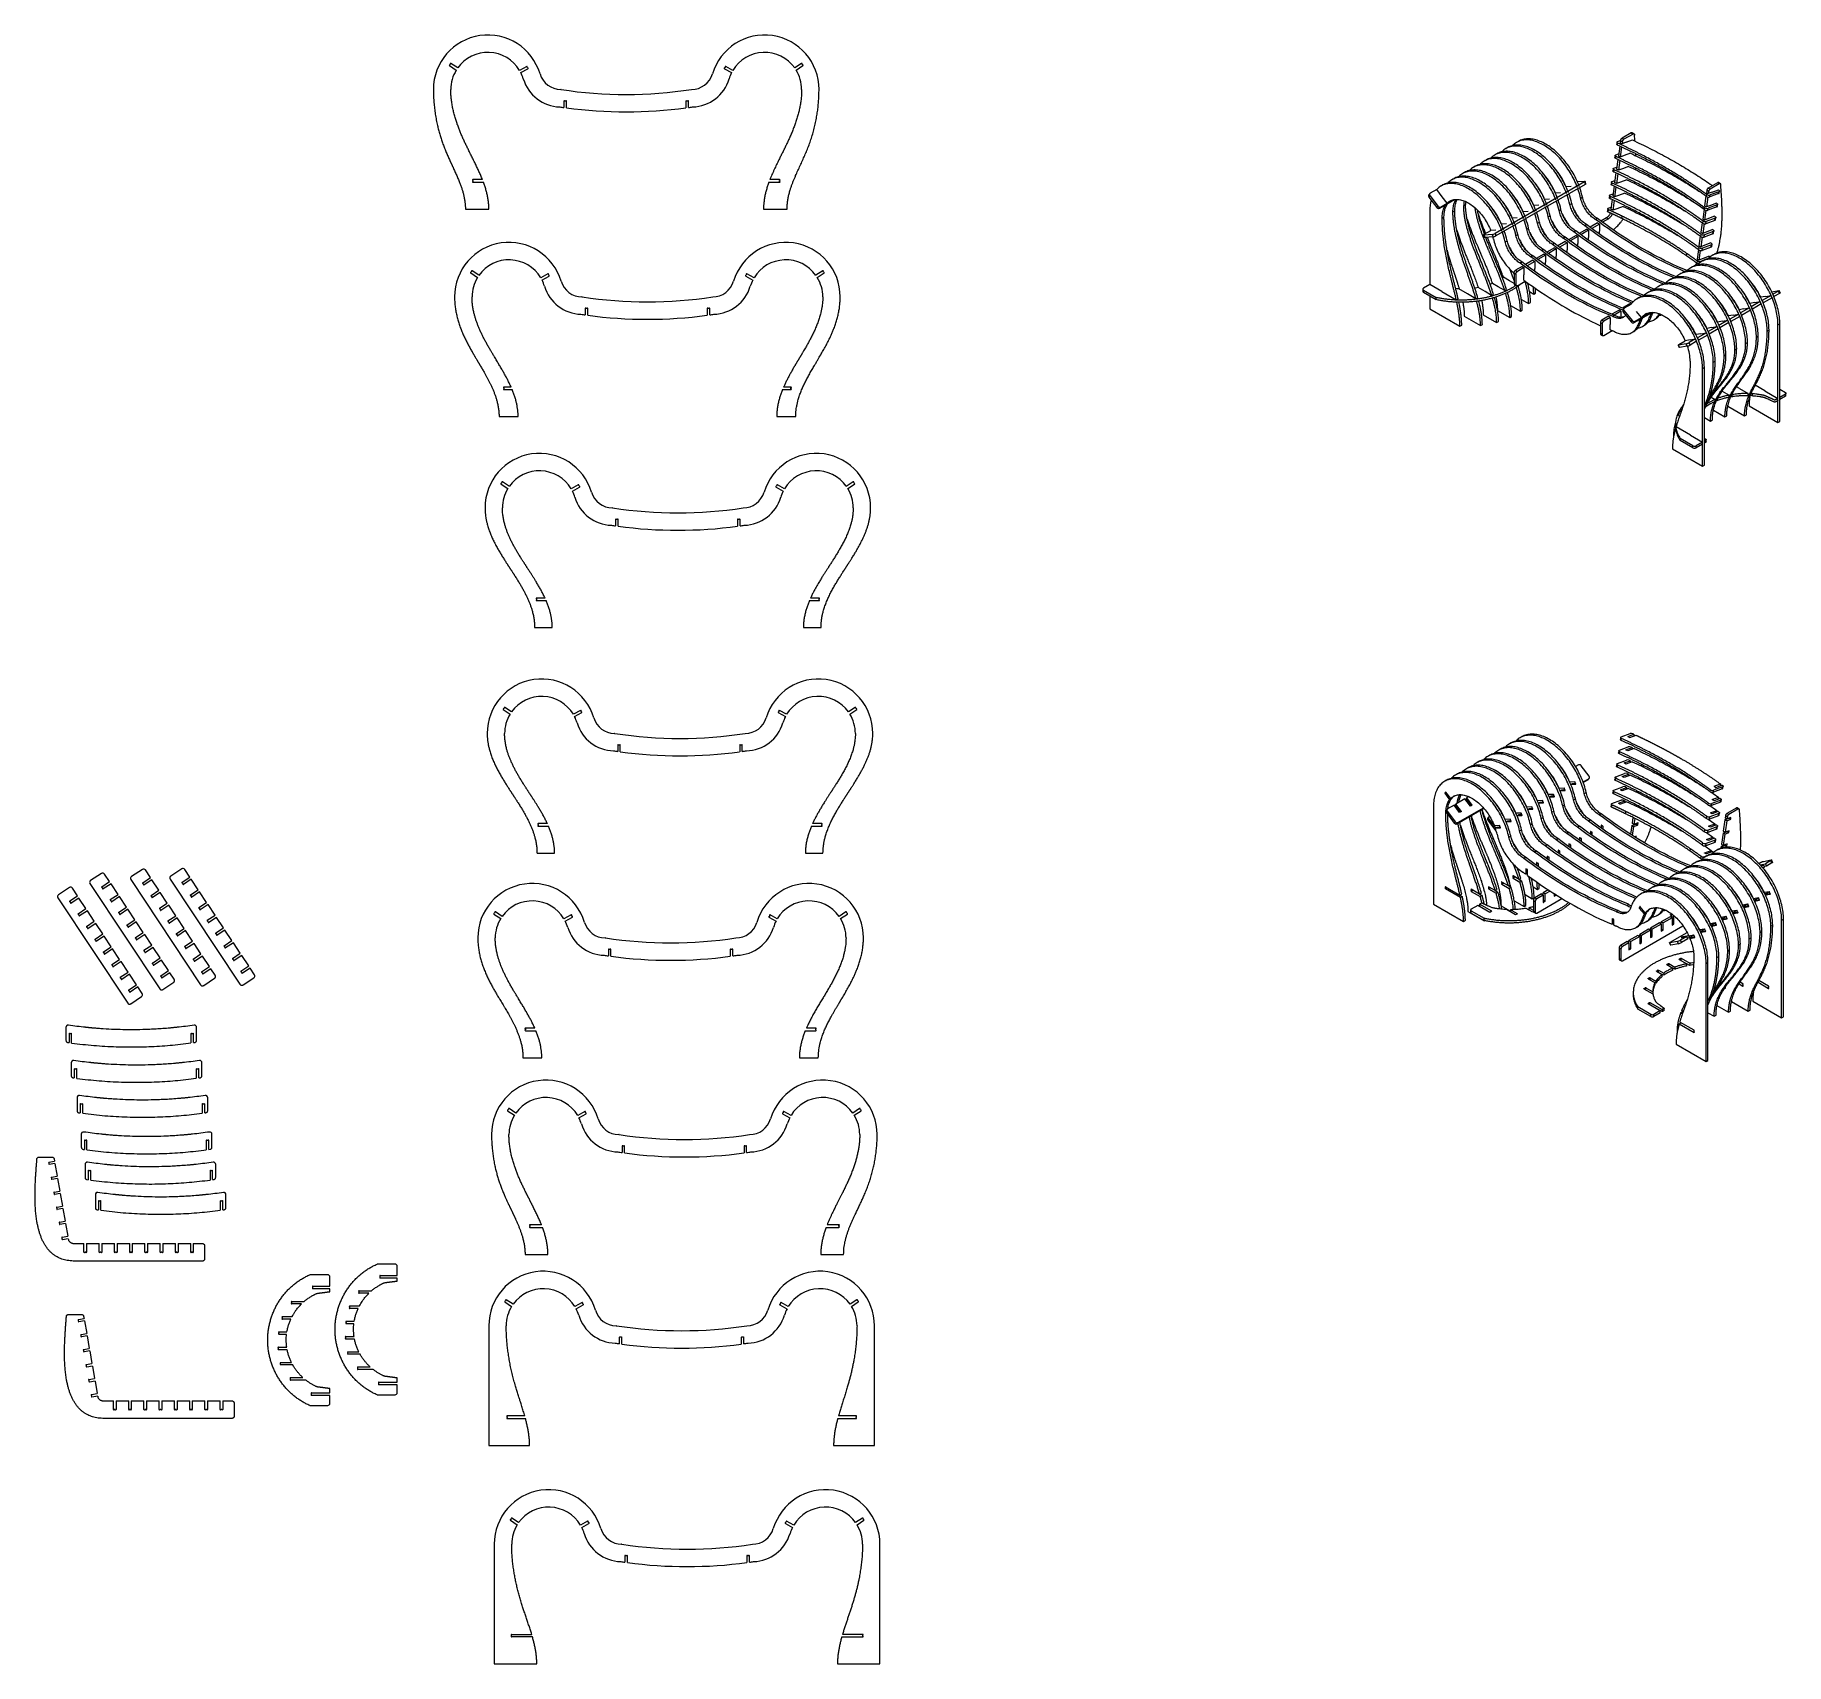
# Model space of a CAD drawing. Header units: millimetres. Extents: x -1732 to 6309, y -3588 to 3891.
import ezdxf

# ---------------------------------------------------------------- set-up
doc = ezdxf.new("R2010")
doc.units = ezdxf.units.MM

msp = doc.modelspace()

# ---------------------------------------------------------------- linework, layer by layer
at = {"color": 7, "linetype": 'Continuous', "lineweight": 15}
for p, q in [((171.6, 3750.2), (202.8, 3729.6)), ((176, 3756.9), (173.8, 3753.6)), ((209.4, 3739.6), (178.2, 3760.2)), ((526, 3746.6), (493.3, 3728.5)), ((499.1, 3718), (531.8, 3736.1)), ((529.9, 3739.6), (527.9, 3743.1)), ((1434.4, 3736.1), (1467.1, 3718)), ((1438.3, 3743.1), (1436.3, 3739.6)), ((1472.9, 3728.5), (1440.2, 3746.6)), ((1788, 3760.2), (1756.8, 3739.6)), ((1763.4, 3729.6), (1794.6, 3750.2)), ((1792.4, 3753.6), (1790.2, 3756.9)), ((697.1, 3587.4), (697.1, 3558)), ((705.1, 3587.4), (701.1, 3587.4)), ((709.1, 3556.3), (709.1, 3587.4)), ((1257.1, 3587.4), (1257.1, 3556.3)), ((1265.1, 3587.4), (1261.1, 3587.4)), ((1269.1, 3558), (1269.1, 3587.4)), ((5080, 3402.4), (5071.6, 3397.5)), ((5532.8, 3398.5), (5531.6, 3389.8)), ((5535.6, 3385.2), (5536.9, 3394)), ((5535.7, 3401.2), (5549, 3406.2)), ((5545.4, 3380.6), (5539, 3335)), ((5549, 3405.9), (5547.6, 3396.2)), ((5556.1, 3391.4), (5547.6, 3396.2)), ((5549, 3405.9), (5557.4, 3401)), ((5598, 3441), (5556, 3416.7)), ((5556, 3416.7), (5564.5, 3411.8)), ((5557.4, 3401), (5556.1, 3391.4)), ((5574.4, 3398.2), (5556.1, 3391.4)), ((5606.5, 3436.1), (5564.5, 3411.8)), ((5574.4, 3398.2), (5603.5, 3409.1)), ((5598, 3441), (5606.5, 3436.1)), ((5611.5, 3436.6), (5603.1, 3441.5)), ((4931.6, 3316.7), (4923.1, 3311.8)), ((4981.1, 3345.3), (4972.6, 3340.4)), ((5030.5, 3373.8), (5022.1, 3368.9)), ((5524.2, 3337.3), (5523, 3328.5)), ((5527, 3324), (5528.3, 3332.7)), ((5527.1, 3340), (5540.4, 3344.9)), ((5536.8, 3319.4), (5530.5, 3274.6)), ((5547.5, 3330.1), (5539, 3335)), ((5545.4, 3315.4), (5539, 3269.7)), ((5554, 3376.6), (5547.5, 3330.1)), ((5565.8, 3337), (5547.5, 3330.1)), ((5594.9, 3347.8), (5565.8, 3337)), ((323.3, 3226.7), (278.5, 3226.7)), ((278.5, 3222.7), (278.5, 3218.7)), ((1687.7, 3226.7), (1642.8, 3226.7)), ((1687.7, 3218.7), (1687.7, 3222.7)), ((4783.1, 3231), (4774.6, 3226.1)), ((4832.6, 3259.6), (4824.1, 3254.7)), ((4882.1, 3288.1), (4873.6, 3283.2)), ((5350.7, 3217.6), (5383.8, 3219.7)), ((5390.3, 3208.2), (5386.1, 3219.2)), ((5510, 3218.3), (5523.3, 3223.3)), ((5515.8, 3276.9), (5514.3, 3266.4)), ((5518.3, 3261.8), (5519.8, 3272.3)), ((5518.6, 3279.6), (5531.9, 3284.6)), ((5528.1, 3257.3), (5521.9, 3213.4)), ((5536.7, 3253.2), (5530.4, 3208.5)), ((5539, 3269.7), (5530.5, 3274.6)), ((5557.4, 3276.6), (5539, 3269.7)), ((5577.8, 3226.2), (5548.8, 3215.3)), ((5586.4, 3287.4), (5557.4, 3276.6)), ((5619.1, 3271.8), (5619.4, 3279.5)), ((278.5, 3214.7), (327.8, 3214.7)), ((1638.2, 3214.7), (1687.7, 3214.7)), ((4673.7, 3163), (4669, 3157.6)), ((4669.5, 3147), (4674.2, 3152.4)), ((4669.5, 3147), (4704.9, 3099.5)), ((4674.2, 3152.4), (4709.6, 3104.9)), ((4705.1, 3181.6), (4675.4, 3164.4)), ((4730.2, 3147.8), (4705.1, 3181.6)), ((4733.6, 3202.4), (4725.1, 3197.5)), ((4752.3, 3118.2), (4730.2, 3147.8)), ((5383, 3216), (4972.8, 2979.3)), ((5387.1, 3205.1), (4977, 2968.3)), ((5200.3, 3136), (5200.6, 3136.1)), ((5223.6, 3137.6), (5200.5, 3136.1)), ((5249.8, 3164.5), (5250.1, 3164.7)), ((5273.1, 3166.2), (5250, 3164.7)), ((5299.3, 3193.1), (5299.6, 3193.3)), ((5322.6, 3194.7), (5299.5, 3193.2)), ((5366, 3141.5), (5374.4, 3146.4)), ((5383, 3216), (5387.1, 3205.1)), ((5498.6, 3154.4), (5497.1, 3143.9)), ((5501.1, 3139.3), (5502.6, 3149.8)), ((5501.4, 3157.1), (5514.7, 3162.1)), ((5507.2, 3215.6), (5505.7, 3205.1)), ((5509.7, 3200.6), (5511.2, 3211.1)), ((5519.5, 3196), (5513.3, 3152.1)), ((5521.8, 3147.2), (5513.3, 3152.1)), ((5528.1, 3192), (5521.8, 3147.2)), ((5540.2, 3154.1), (5521.8, 3147.2)), ((5530.4, 3208.5), (5521.9, 3213.4)), ((5548.8, 3215.3), (5530.4, 3208.5)), ((5569.2, 3164.9), (5540.2, 3154.1)), ((5614.6, 3208.6), (5615.4, 3215)), ((5941.3, 3151.4), (5935, 3106.4)), ((5949.9, 3147.2), (5943.5, 3101.5)), ((5944.9, 3177.3), (5943.6, 3167.7)), ((5943.6, 3167.7), (5952.1, 3162.8)), ((5943.7, 3149.6), (5945, 3158.4)), ((5953.4, 3172.4), (5944.9, 3177.3)), ((5994, 3212.4), (5952, 3188.1)), ((5960.5, 3183.2), (5952, 3188.1)), ((5953.4, 3172.4), (5952.1, 3162.8)), ((5970.4, 3169.6), (5952.1, 3162.8)), ((5999.5, 3162.8), (5958.7, 3147.5)), ((5958.7, 3147.5), (5959.9, 3156.3)), ((6000.7, 3171.5), (5959.9, 3156.3)), ((6002.4, 3207.5), (5960.5, 3183.2)), ((5970.4, 3169.6), (5998.2, 3180)), ((6002.4, 3207.5), (5994, 3212.4)), ((6007.5, 3208), (5999, 3212.9)), ((5999.5, 3162.8), (6000.7, 3171.5)), ((6002.3, 3165.5), (6003.5, 3174.2)), ((244.6, 3090.7), (352.7, 3090.7)), ((1613.5, 3090.7), (1721.6, 3090.7)), ((4673.3, 3083), (4673.3, 2745)), ((4704.9, 3099.5), (4709.6, 3104.9)), ((4717.8, 3095.7), (4787, 3135.6)), ((4717.8, 3095.7), (4722.5, 3101.1)), ((4722.5, 3101.1), (4752.2, 3118.3)), ((4747.5, 3112.8), (4747.6, 3112.7)), ((4756.1, 3117.6), (4747.6, 3112.7)), ((4752.3, 3118.2), (4760.8, 3123.1)), ((4756, 3117.7), (4756.1, 3117.6)), ((4761, 3123.3), (4779.8, 3134.2)), ((4779.4, 3079), (4787.8, 3083.9)), ((4828.9, 3107.5), (4837.3, 3112.4)), ((5088, 3105.5), (5087.6, 3108.4)), ((5101.3, 3078.8), (5101.6, 3079)), ((5124.6, 3080.4), (5101.5, 3078.9)), ((5150.8, 3107.4), (5151.1, 3107.5)), ((5174.1, 3109), (5151, 3107.5)), ((5217.5, 3055.8), (5226, 3060.7)), ((5267, 3084.4), (5275.4, 3089.3)), ((5316.5, 3113), (5324.9, 3117.9)), ((5490, 3093.1), (5488.5, 3082.6)), ((5492.5, 3078.1), (5494, 3088.6)), ((5492.8, 3095.8), (5506.1, 3100.8)), ((5510.9, 3134.8), (5504.7, 3090.9)), ((5513.2, 3086), (5504.7, 3090.9)), ((5519.5, 3130.7), (5513.2, 3086)), ((5531.9, 3092.9), (5513.2, 3086)), ((5561.3, 3103.9), (5531.9, 3092.9)), ((5554.7, 3048.7), (5556.2, 3059.2)), ((5585.9, 3092.2), (5588.1, 3097.6)), ((5932.7, 3090.1), (5926.5, 3046)), ((5935, 3106.4), (5943.5, 3101.5)), ((5941.3, 3085.9), (5935, 3041.1)), ((5935.1, 3088.4), (5936.4, 3097.1)), ((5961.8, 3108.4), (5943.5, 3101.5)), ((5990.9, 3101.5), (5950.1, 3086.3)), ((5950.1, 3086.3), (5951.3, 3095)), ((5992.1, 3110.3), (5951.3, 3095)), ((5981.1, 3058.4), (5953.3, 3048)), ((5989.6, 3118.7), (5961.8, 3108.4)), ((5990.9, 3101.5), (5992.1, 3110.3)), ((5993.7, 3104.2), (5994.9, 3113)), ((4729.9, 3050.4), (4738.3, 3055.3)), ((4923.4, 2976.1), (4953.1, 2993.2)), ((4976.1, 2994.7), (4953, 2993.2)), ((4972.8, 2979.3), (4977, 2968.3)), ((5002.3, 3021.7), (5002.6, 3021.8)), ((5025.6, 3023.3), (5002.5, 3021.8)), ((5051.8, 3050.2), (5052.1, 3050.4)), ((5075.1, 3051.9), (5052, 3050.4)), ((5069, 2970.1), (5077.5, 2975)), ((5118.5, 2998.7), (5127, 3003.6)), ((5168, 3027.2), (5176.5, 3032.1)), ((5334.2, 2987.2), (5342.7, 2992.1)), ((5335.2, 2986.6), (5343.7, 2991.5)), ((5394.1, 2999.2), (5359.8, 2979.4)), ((5402.6, 2994.3), (5367.3, 2973.9)), ((5383.7, 3015.8), (5392.2, 3020.7)), ((5384.7, 3015.1), (5393.2, 3020)), ((5394.1, 2999.2), (5402.6, 2994.3)), ((5402.6, 2994.3), (5402.6, 2961.4)), ((5443.6, 3027.8), (5409.3, 3008)), ((5452.1, 3022.9), (5416.8, 3002.5)), ((5433.2, 3044.4), (5441.7, 3049.3)), ((5434.2, 3043.7), (5442.7, 3048.6)), ((5443.6, 3027.8), (5452.1, 3022.9)), ((5452.1, 3022.9), (5452.1, 2990)), ((5452.1, 2977), (5452.1, 2990)), ((5484.6, 3051.5), (5458.8, 3036.6)), ((5493.1, 3046.6), (5466.3, 3031.1)), ((5484.6, 3051.5), (5493.1, 3046.6)), ((5917.8, 2965), (5919.3, 2975.5)), ((5924, 3028), (5917.9, 2984.8)), ((5917.9, 2984.8), (5926.4, 2979.9)), ((5926.4, 3026.2), (5927.9, 3036.7)), ((5932.6, 3023.8), (5926.4, 2979.9)), ((5944.7, 2986.7), (5926.4, 2979.9)), ((5926.5, 3046), (5935, 3041.1)), ((5973.6, 2978.1), (5932.8, 2962.9)), ((5975, 2988.6), (5934.3, 2973.4)), ((5953.3, 3048), (5935, 3041.1)), ((5982.1, 3039.4), (5941.4, 3024.2)), ((5941.4, 3024.2), (5942.9, 3034.7)), ((5983.6, 3049.9), (5942.9, 3034.7)), ((5972.5, 2997.1), (5944.7, 2986.7)), ((5973.6, 2978.1), (5975, 2988.6)), ((5976.4, 2980.8), (5977.9, 2991.3)), ((5982.1, 3039.4), (5983.6, 3049.9)), ((5985, 3042.1), (5986.5, 3052.6)), ((4920.2, 2973), (4924.3, 2962)), ((4959.6, 2974.8), (4922.5, 2972.4)), ((4922.5, 2972.4), (4926.6, 2961.5)), ((4963.7, 2963.8), (4926.6, 2961.5)), ((4959.6, 2974.8), (4963.7, 2963.8)), ((5019.5, 2941.5), (5028, 2946.4)), ((5185.7, 2901.5), (5194.2, 2906.4)), ((5186.8, 2900.8), (5195.2, 2905.7)), ((5245.6, 2913.5), (5211.3, 2893.7)), ((5254.1, 2908.6), (5218.8, 2888.2)), ((5235.2, 2930.1), (5243.7, 2935)), ((5236.3, 2929.4), (5244.7, 2934.3)), ((5245.6, 2913.5), (5254.1, 2908.6)), ((5254.1, 2908.6), (5254.1, 2875.7)), ((5295.1, 2942.1), (5260.8, 2922.3)), ((5303.6, 2937.2), (5268.3, 2916.8)), ((5284.7, 2958.7), (5293.2, 2963.6)), ((5285.8, 2958), (5294.2, 2962.9)), ((5295.1, 2942.1), (5303.6, 2937.2)), ((5303.6, 2937.2), (5303.6, 2904.3)), ((5303.6, 2891.3), (5303.6, 2904.3)), ((5344.6, 2970.6), (5310.3, 2950.8)), ((5353.1, 2965.7), (5317.8, 2945.3)), ((5344.6, 2970.6), (5353.1, 2965.7)), ((5353.1, 2965.7), (5353.1, 2932.8)), ((5353.1, 2919.9), (5353.1, 2932.8)), ((5402.6, 2948.5), (5402.6, 2961.4)), ((5906.8, 2905.5), (5900.7, 2862.3)), ((5909.2, 2903.7), (5910.7, 2914.2)), ((5915.4, 2901.3), (5909.2, 2857.4)), ((5915.4, 2966.8), (5909.3, 2923.5)), ((5909.3, 2923.5), (5917.8, 2918.6)), ((5924, 2962.5), (5917.8, 2918.6)), ((5936.2, 2925.5), (5917.8, 2918.6)), ((5965, 2916.9), (5924.2, 2901.7)), ((5924.2, 2901.7), (5925.7, 2912.2)), ((5966.4, 2927.4), (5925.7, 2912.2)), ((5932.8, 2962.9), (5934.3, 2973.4)), ((5964, 2935.9), (5936.2, 2925.5)), ((5965, 2916.9), (5966.4, 2927.4)), ((5967.8, 2919.6), (5969.3, 2930.1)), ((5097.1, 2827.8), (5067.4, 2810.6)), ((5105.6, 2822.9), (5075.9, 2805.7)), ((5086.7, 2844.4), (5095.2, 2849.3)), ((5087.8, 2843.7), (5096.2, 2848.6)), ((5097.1, 2827.8), (5105.6, 2822.9)), ((5105.6, 2822.9), (5105.6, 2790)), ((5146.6, 2856.3), (5112.3, 2836.5)), ((5155.1, 2851.4), (5119.8, 2831)), ((5136.2, 2872.9), (5144.7, 2877.8)), ((5137.3, 2872.3), (5145.7, 2877.2)), ((5146.6, 2856.3), (5155.1, 2851.4)), ((5155.1, 2851.4), (5155.1, 2818.5)), ((5155.1, 2805.6), (5155.1, 2818.5)), ((5196.1, 2884.9), (5161.8, 2865.1)), ((5204.6, 2880), (5169.3, 2859.6)), ((5196.1, 2884.9), (5204.6, 2880)), ((5204.6, 2880), (5204.6, 2847.1)), ((5204.6, 2834.2), (5204.6, 2847.1)), ((5254.1, 2862.8), (5254.1, 2875.7)), ((5852.1, 2877), (5853.5, 2887.5)), ((5879.7, 2826.5), (5871.2, 2821.6)), ((5900.6, 2842.5), (5902.1, 2853)), ((5900.7, 2862.3), (5909.2, 2857.4)), ((5927.9, 2864.4), (5909.2, 2857.4)), ((5931.7, 2856.4), (5917.1, 2850.9)), ((5929.2, 2855.1), (5920.7, 2850.2)), ((5956, 2874.9), (5927.9, 2864.4)), ((5959.3, 2872.5), (5960, 2871.7)), ((5978.7, 2883.7), (5970.2, 2878.8)), ((268.9, 2798.1), (300.1, 2777.4)), ((273.3, 2804.7), (271.1, 2801.4)), ((306.7, 2787.4), (275.5, 2808.1)), ((623.3, 2794.4), (590.6, 2776.3)), ((596.4, 2765.8), (629.1, 2784)), ((627.2, 2787.5), (625.2, 2790.9)), ((1531.7, 2784), (1564.4, 2765.8)), ((1535.5, 2790.9), (1533.6, 2787.5)), ((1570.2, 2776.3), (1537.5, 2794.4)), ((1885.3, 2808.1), (1854.1, 2787.4)), ((1860.7, 2777.4), (1891.9, 2798.1)), ((1889.7, 2801.4), (1887.5, 2804.7)), ((4673.3, 2745), (4643.6, 2727.9)), ((4729, 2712.9), (4673.3, 2745)), ((4987.3, 2735.2), (4961.6, 2750)), ((5017.1, 2718), (4987.3, 2735.2)), ((5011.7, 2778.2), (5007, 2774.8)), ((5038.6, 2762.7), (5011.7, 2778.2)), ((5060.4, 2750.1), (5038.6, 2762.7)), ((5060.4, 2792.3), (5057.4, 2800.2)), ((5060.4, 2798.3), (5068.9, 2793.4)), ((5060.4, 2798.3), (5060.4, 2749)), ((5060.4, 2749), (5068.9, 2744.1)), ((5062.5, 2744.3), (5071, 2739.4)), ((5067.4, 2810.6), (5075.9, 2805.7)), ((5068.9, 2793.4), (5068.9, 2744.1)), ((5075.9, 2739.9), (5111.4, 2760.4)), ((5105.6, 2764.6), (5105.6, 2790)), ((5731.2, 2740.8), (5722.7, 2735.9)), ((5780.7, 2769.4), (5772.2, 2764.5)), ((5830.2, 2797.9), (5821.7, 2793)), ((4640.7, 2723.8), (4640.7, 2714)), ((4643.6, 2719.7), (4702.4, 2685.8)), ((4643.6, 2709.9), (4643.6, 2719.7)), ((4643.6, 2709.9), (4702.4, 2676)), ((4673.3, 2692.7), (4673.3, 2633.9)), ((4702.4, 2676), (4702.4, 2685.8)), ((4729, 2712.9), (4794.7, 2674.9)), ((4794.7, 2674.9), (4803.2, 2679.8)), ((4797.2, 2663.7), (4796.5, 2664.1)), ((4797.8, 2664), (4797.2, 2663.7)), ((4847, 2701.9), (4806.1, 2725.5)), ((4884.9, 2680), (4847, 2701.9)), ((4884.9, 2680), (4893.4, 2684.9)), ((4926.7, 2713), (4895.3, 2731.1)), ((4957.2, 2695.4), (4926.7, 2713)), ((4957.2, 2695.4), (4965.7, 2700.3)), ((5017.1, 2718), (5025.6, 2722.9)), ((5093.6, 2677.1), (5127.1, 2657.7)), ((5127.1, 2657.7), (5135.5, 2662.6)), ((5131.1, 2712.5), (5150.6, 2701.3)), ((5150.6, 2701.3), (5159.1, 2706.2)), ((5592.1, 2656.3), (5558.7, 2637)), ((5596.4, 2653.8), (5566.5, 2636.5)), ((5596.4, 2653.8), (5592.1, 2656.3)), ((5632.2, 2683.6), (5623.7, 2678.7)), ((5681.7, 2712.2), (5673.2, 2707.3)), ((6142.8, 2657.6), (6143.5, 2658)), ((6165.5, 2662.1), (6143.4, 2658)), ((6190.7, 2666.9), (6149.6, 2643.2)), ((6195.3, 2656), (6154.3, 2632.3)), ((6165.5, 2662.1), (6190.7, 2666.9)), ((6195.3, 2656), (6190.7, 2666.9)), ((6192.3, 2686.2), (6193, 2686.6)), ((6215, 2690.7), (6192.9, 2686.5)), ((6240.2, 2695.4), (6199.1, 2671.8)), ((6199.1, 2671.7), (6199.1, 2671.8)), ((6199.1, 2671.8), (6203.8, 2660.9)), ((6244.8, 2684.6), (6203.8, 2660.9)), ((6203.8, 2660.9), (6203.8, 2660.9)), ((6215, 2690.7), (6240.2, 2695.4)), ((6244.8, 2684.6), (6240.2, 2695.4)), ((6243.2, 2712), (6275.3, 2718)), ((6274.1, 2715), (6248.6, 2700.3)), ((6248.6, 2700.3), (6248.6, 2700.3)), ((6248.6, 2700.3), (6253.3, 2689.5)), ((6278.8, 2704.2), (6253.3, 2689.5)), ((6253.3, 2689.5), (6253.3, 2689.4)), ((6278.8, 2704.2), (6274.1, 2715)), ((6282.1, 2707), (6277.4, 2717.9)), ((794.4, 2635.2), (794.4, 2605.8)), ((802.4, 2635.2), (798.4, 2635.2)), ((806.4, 2604.1), (806.4, 2635.2)), ((1354.4, 2635.2), (1354.4, 2604.1)), ((1362.4, 2635.2), (1358.4, 2635.2)), ((1366.4, 2605.8), (1366.4, 2635.2)), ((4673.3, 2633.9), (4811.2, 2554.3)), ((4831.6, 2599.7), (4906, 2556.8)), ((4918.9, 2606.5), (4980.1, 2571.1)), ((4980.1, 2571.1), (4988.6, 2576)), ((4984.1, 2626), (5040.6, 2593.3)), ((5040.6, 2593.3), (5049.1, 2598.2)), ((5044.5, 2648.2), (5089.6, 2622.2)), ((5089.6, 2622.2), (5098.1, 2627.1)), ((5493.1, 2599.2), (5463.4, 2582)), ((5471.9, 2577.1), (5463.4, 2582)), ((5501.6, 2594.3), (5471.9, 2577.1)), ((5501.6, 2594.3), (5493.1, 2599.2)), ((5501.6, 2594.3), (5501.6, 2561.4)), ((5542.6, 2627.7), (5509.2, 2608.4)), ((5511.5, 2599.2), (5520, 2604.1)), ((5551.1, 2622.8), (5519.1, 2604.4)), ((5551.1, 2622.8), (5542.6, 2627.7)), ((5551.1, 2622.8), (5551.1, 2594.4)), ((5564.4, 2634.6), (5560.3, 2628.4)), ((5565.6, 2624.9), (5561.5, 2618.7)), ((5561.5, 2618.7), (5598.6, 2573.5)), ((5565.6, 2624.9), (5602.7, 2579.7)), ((5602.7, 2579.7), (5598.6, 2573.5)), ((5611.8, 2570.1), (5693.8, 2617.4)), ((5616, 2576.3), (5611.8, 2570.1)), ((5616, 2576.3), (5645.7, 2593.4)), ((5645.7, 2593.3), (5622.6, 2621.5)), ((5633.5, 2568.4), (5642, 2573.3)), ((5641.5, 2587.2), (5641.6, 2587.1)), ((5650.1, 2592), (5641.6, 2587.1)), ((5645.7, 2593.3), (5654.2, 2598.2)), ((5650, 2592.1), (5650.1, 2592)), ((5654.4, 2598.4), (5686.4, 2616.9)), ((5683, 2597), (5691.5, 2601.9)), ((5691, 2615.8), (5691.1, 2615.7)), ((5694, 2617.4), (5691.1, 2615.7)), ((5700.5, 2582.1), (5709, 2587)), ((6017, 2576.4), (5995, 2572.2)), ((6042.2, 2581.1), (6001.2, 2557.5)), ((6017, 2576.4), (6042.2, 2581.1)), ((6046.9, 2570.3), (6042.2, 2581.1)), ((6043.8, 2600.4), (6044.5, 2600.8)), ((6066.5, 2605), (6044.4, 2600.8)), ((6091.7, 2609.7), (6050.6, 2586)), ((6050.6, 2586), (6050.6, 2586)), ((6050.6, 2586), (6055.3, 2575.2)), ((6096.3, 2598.8), (6055.3, 2575.2)), ((6055.3, 2575.2), (6055.3, 2575.2)), ((6066.5, 2605), (6091.7, 2609.7)), ((6096.3, 2598.8), (6091.7, 2609.7)), ((6093.3, 2629), (6094, 2629.4)), ((6116, 2633.5), (6093.9, 2629.4)), ((6141.2, 2638.3), (6100.1, 2614.6)), ((6100.1, 2614.6), (6100.1, 2614.6)), ((6100.1, 2614.6), (6104.8, 2603.7)), ((6145.8, 2627.4), (6104.8, 2603.7)), ((6104.8, 2603.7), (6104.8, 2603.7)), ((6116, 2633.5), (6141.2, 2638.3)), ((6145.8, 2627.4), (6141.2, 2638.3)), ((6149.6, 2643.2), (6149.6, 2643.2)), ((6149.6, 2643.2), (6154.3, 2632.3)), ((6154.3, 2632.3), (6154.3, 2632.3)), ((4811.2, 2554.3), (4819.7, 2559.2)), ((4906, 2556.8), (4914.5, 2561.7)), ((5464.8, 2564.8), (5456.4, 2569.7)), ((5456.4, 2569.7), (5456.4, 2520.4)), ((5464.8, 2515.5), (5456.4, 2520.4)), ((5458.4, 2515.8), (5466.9, 2510.9)), ((5464.8, 2564.8), (5464.8, 2515.5)), ((5471.9, 2511.3), (5510.6, 2533.7)), ((5501.6, 2537.3), (5501.6, 2561.4)), ((5601.5, 2524.9), (5610, 2529.8)), ((5651, 2553.5), (5659.5, 2558.4)), ((5893.7, 2495.4), (5864, 2478.3)), ((5868.5, 2490.7), (5893.7, 2495.4)), ((5898.4, 2484.5), (5893.7, 2495.4)), ((5895.3, 2514.7), (5896, 2515.1)), ((5918, 2519.3), (5896, 2515.1)), ((5902.1, 2500.3), (5902.2, 2500.3)), ((5943.2, 2524), (5902.2, 2500.3)), ((5902.2, 2500.3), (5906.8, 2489.4)), ((5947.9, 2513.1), (5906.8, 2489.4)), ((5918, 2519.3), (5943.2, 2524)), ((5947.9, 2513.1), (5943.2, 2524)), ((5944.8, 2543.3), (5945.5, 2543.7)), ((5967.5, 2547.8), (5945.5, 2543.7)), ((5951.6, 2528.9), (5951.7, 2528.9)), ((5992.7, 2552.6), (5951.7, 2528.9)), ((5951.7, 2528.9), (5956.3, 2518)), ((5997.4, 2541.7), (5956.3, 2518)), ((5956.3, 2518), (5956.3, 2518)), ((5967.5, 2547.8), (5992.7, 2552.6)), ((5997.4, 2541.7), (5992.7, 2552.6)), ((5994.3, 2571.9), (5995, 2572.3)), ((6001.1, 2557.5), (6001.2, 2557.5)), ((6001.2, 2557.5), (6005.8, 2546.6)), ((6046.9, 2570.3), (6005.8, 2546.6)), ((6005.8, 2546.6), (6005.8, 2546.6)), ((6172.9, 2503.1), (6181.4, 2508)), ((6222.4, 2531.6), (6230.9, 2536.5)), ((6271.9, 2560.2), (6280.4, 2565.1)), ((6271.9, 2111.1), (6271.9, 2560.2)), ((6280.4, 2116), (6280.4, 2565.1)), ((5813.5, 2466.5), (5818.2, 2455.7)), ((5851, 2473.1), (5815.6, 2466.4)), ((5820.3, 2455.5), (5815.6, 2466.4)), ((5816.8, 2469.4), (5846.5, 2486.5)), ((5855.7, 2462.2), (5820.3, 2455.5)), ((5868.5, 2490.7), (5846.5, 2486.5)), ((5855.7, 2462.2), (5851, 2473.1)), ((5868.7, 2467.4), (5864, 2478.3)), ((5898.4, 2484.5), (5868.7, 2467.4)), ((5906.8, 2489.4), (5906.8, 2489.4)), ((6024.4, 2417.3), (6032.9, 2422.2)), ((6073.9, 2445.9), (6082.4, 2450.8)), ((6123.4, 2474.5), (6131.9, 2479.4)), ((5925.5, 2360.2), (5933.9, 2365.1)), ((5925.5, 1911.1), (5925.5, 2360.2)), ((5933.9, 1916), (5933.9, 2365.1)), ((5974.9, 2388.8), (5983.4, 2393.7)), ((454.5, 2274.5), (421.3, 2274.5)), ((421.3, 2270.5), (421.3, 2266.5)), ((421.3, 2262.5), (459.6, 2262.5)), ((1700.9, 2262.5), (1739.4, 2262.5)), ((1739.4, 2274.5), (1706, 2274.5)), ((1739.4, 2266.5), (1739.4, 2270.5)), ((6015.5, 2255.9), (6047.7, 2237.3)), ((6094.6, 2267.4), (6081.1, 2275.2)), ((6094.6, 2267.4), (6134.4, 2244.4)), ((6212.4, 2256.5), (6167.6, 2282.4)), ((6212.4, 2256.5), (6271.9, 2222.2)), ((6280.4, 2264.6), (6305.9, 2249.9)), ((5941.5, 2184.3), (5940.2, 2185.1)), ((5941.5, 2187.8), (5941.5, 2184.3)), ((5965.3, 2227.7), (5983, 2217.5)), ((5983, 2207.7), (5983, 2217.5)), ((5992.9, 2211.8), (5990.3, 2213.3)), ((5992.9, 2218.7), (5992.9, 2211.8)), ((6042.2, 2189.8), (6042.1, 2186.6)), ((6042.1, 2186.6), (6118.5, 2142.5)), ((6047.7, 2227.5), (6047.7, 2237.3)), ((6060.7, 2229.8), (6056.6, 2232.2)), ((6060.3, 2239.9), (6060.7, 2239.6)), ((6060.7, 2239.6), (6060.7, 2229.8)), ((6134.4, 2234.6), (6134.4, 2244.4)), ((6139.5, 2187.6), (6271.9, 2111.1)), ((6152.8, 2233.8), (6146, 2237.7)), ((6149.4, 2245.6), (6152.8, 2243.6)), ((6152.8, 2243.6), (6152.8, 2233.8)), ((6271.9, 2212.4), (6271.9, 2222.2)), ((6305.9, 2241.8), (6280.4, 2227.1)), ((6305.9, 2232), (6280.4, 2217.3)), ((6280.4, 2217.3), (6280.4, 2227.1)), ((6305.9, 2232), (6305.9, 2241.8)), ((6308.8, 2236), (6308.8, 2245.8)), ((399.2, 2138.5), (486.7, 2138.5)), ((1674.1, 2138.5), (1761.6, 2138.5)), ((5801.5, 2104.8), (5801.5, 2095)), ((5869.8, 2054.3), (5804, 2092.3)), ((5820, 2140.1), (5812.7, 2144.4)), ((5933.9, 2134.8), (5962.3, 2118.4)), ((5962.3, 2118.4), (5970.7, 2123.3)), ((5975.3, 2168.1), (6028.5, 2137.3)), ((6028.5, 2137.3), (6037, 2142.2)), ((6118.5, 2142.5), (6127, 2147.4)), ((6271.9, 2111.1), (6280.4, 2116)), ((5791.8, 2045.4), (5792.4, 2045)), ((5801.5, 2083.9), (5802.2, 2084.3)), ((5801.5, 2083.9), (5802.2, 2083.5)), ((5881.6, 2005), (5822.8, 2038.9)), ((5822.8, 2029.1), (5822.8, 2038.9)), ((5881.6, 1995.2), (5822.8, 2029.1)), ((5869.8, 2054.3), (5925.5, 2022.1)), ((5925.5, 2022.1), (5895.8, 2005)), ((5925.5, 2012.3), (5895.8, 1995.2)), ((5925.5, 2012.3), (5925.5, 2022.1)), ((5933.9, 2027), (5933.9, 2017.2)), ((5933.9, 2017.2), (5933.9, 2017.2)), ((5942.7, 2023), (5942.7, 2032.8)), ((5787.6, 1990.7), (5925.5, 1911.1)), ((5881.6, 1995.2), (5881.6, 2005)), ((5895.8, 1995.2), (5895.8, 2005)), ((5925.5, 1911.1), (5933.9, 1916)), ((408.6, 1829.3), (439.8, 1808.6)), ((413, 1836), (410.8, 1832.6)), ((446.4, 1818.6), (415.2, 1839.3)), ((763, 1825.7), (730.3, 1807.5)), ((736.1, 1797), (768.8, 1815.2)), ((766.9, 1818.7), (764.9, 1822.2)), ((1671.4, 1815.2), (1704.1, 1797)), ((1675.3, 1822.2), (1673.3, 1818.7)), ((1709.9, 1807.5), (1677.2, 1825.7)), ((2025, 1839.3), (1993.8, 1818.6)), ((2000.4, 1808.6), (2031.6, 1829.3)), ((2029.4, 1832.6), (2027.2, 1836)), ((934.1, 1666.5), (934.1, 1637.1)), ((942.1, 1666.5), (938.1, 1666.5)), ((946.1, 1635.4), (946.1, 1666.5)), ((1494.1, 1666.5), (1494.1, 1635.4)), ((1502.1, 1666.5), (1498.1, 1666.5)), ((1506.1, 1637.1), (1506.1, 1666.5)), ((610.3, 1305.8), (571.4, 1305.8)), ((571.4, 1301.8), (571.4, 1297.8)), ((571.4, 1293.8), (615.6, 1293.8)), ((1824.4, 1293.8), (1868.8, 1293.8)), ((1868.8, 1305.8), (1829.6, 1305.8)), ((1868.8, 1297.8), (1868.8, 1301.8)), ((562.7, 1169.8), (643.5, 1169.8)), ((1796.7, 1169.8), (1877.6, 1169.8)), ((418.6, 793.7), (449.7, 773)), ((423, 800.4), (420.8, 797)), ((456.4, 783), (425.2, 803.7)), ((773, 790.1), (740.3, 771.9)), ((746.1, 761.4), (778.8, 779.6)), ((776.8, 783.1), (774.9, 786.6)), ((1681.3, 779.6), (1714.1, 761.4)), ((1685.2, 786.6), (1683.3, 783.1)), ((1719.9, 771.9), (1687.2, 790.1)), ((2035, 803.7), (2003.8, 783)), ((2010.4, 773), (2041.6, 793.7)), ((2039.4, 797), (2037.2, 800.4)), ((5096.8, 669.3), (5088.3, 664.4)), ((5549.6, 665.4), (5548.4, 656.6)), ((5552.4, 652.1), (5553.6, 660.8)), ((5552.5, 668.1), (5593.4, 683.4)), ((5582.7, 670), (5610.7, 680.4)), ((5582.7, 670), (5591.2, 665.1)), ((5591.2, 665.1), (5620.3, 675.9)), ((5610.7, 680.4), (5609.5, 671.9)), ((944.1, 630.9), (944.1, 601.4)), ((952.1, 630.9), (948.1, 630.9)), ((956.1, 599.8), (956.1, 630.9)), ((1504.1, 630.9), (1504.1, 599.8)), ((1512.1, 630.9), (1508.1, 630.9)), ((1516.1, 601.4), (1516.1, 630.9)), ((4948.3, 583.6), (4939.9, 578.7)), ((4997.8, 612.2), (4989.3, 607.3)), ((5047.3, 640.7), (5038.8, 635.8)), ((5541, 604.1), (5539.8, 595.4)), ((5543.8, 590.8), (5545.1, 599.6)), ((5543.9, 606.8), (5584.8, 622.1)), ((5574.1, 608.7), (5602.1, 619.2)), ((5582.6, 603.8), (5574.1, 608.7)), ((5611.7, 614.7), (5582.6, 603.8)), ((5602.1, 619.2), (5600.9, 610.7)), ((4799.8, 497.9), (4791.4, 493)), ((4849.3, 526.4), (4840.9, 521.5)), ((4898.8, 555), (4890.4, 550.1)), ((5294.2, 503.9), (5293.2, 503.4)), ((5356.1, 539.7), (5342.7, 532)), ((5404.4, 488.4), (5369, 535.8)), ((5524, 482.5), (5522.5, 472)), ((5526.8, 485.2), (5567.7, 500.5)), ((5532.6, 543.8), (5531.1, 533.3)), ((5535.1, 528.7), (5536.6, 539.2)), ((5535.4, 546.5), (5576.3, 561.7)), ((5557.1, 487.1), (5585, 497.5)), ((5565.6, 482.2), (5557.1, 487.1)), ((5594.6, 493.1), (5565.6, 482.2)), ((5565.7, 548.4), (5593.6, 558.8)), ((5574.1, 543.5), (5565.7, 548.4)), ((5603.2, 554.3), (5574.1, 543.5)), ((5585, 497.5), (5583.8, 489)), ((5593.6, 558.8), (5592.4, 550.3)), ((5644.4, 536.2), (5643.2, 535.2)), ((5650, 539.4), (5644.4, 536.2)), ((5644.4, 536.2), (5652.9, 531.3)), ((5652.9, 531.3), (5652.2, 530.8)), ((5659, 534.8), (5652.9, 531.3)), ((4750.3, 469.3), (4741.9, 464.4)), ((4742.3, 409.2), (4764.4, 379.6)), ((4743.9, 411), (4748, 413.4)), ((4745.4, 412.9), (4743.9, 411)), ((4747.5, 414), (4745.4, 412.9)), ((4769.1, 385.1), (4747, 414.7)), ((5145.7, 418.2), (5144.7, 417.7)), ((5195.2, 446.8), (5194.2, 446.2)), ((5240.4, 404.5), (5217.3, 403)), ((5244.7, 475.4), (5243.7, 474.8)), ((5289.9, 433), (5266.8, 431.6)), ((5271.3, 420.8), (5279.4, 425.5)), ((5271.3, 420.6), (5294, 422.1)), ((5279.4, 425.5), (5292.4, 426.3)), ((5291.3, 429.4), (5291.8, 429.7)), ((5292.7, 425.7), (5291.3, 429.4)), ((5339.4, 461.6), (5316.3, 460.1)), ((5320.8, 449.4), (5328.9, 454.1)), ((5320.8, 449.2), (5343.5, 450.7)), ((5328.9, 454.1), (5341.9, 454.9)), ((5340.8, 458), (5341.3, 458.3)), ((5342.2, 454.3), (5340.8, 458)), ((5376.9, 461.2), (5403.2, 476.4)), ((5377.8, 458.9), (5398.5, 470.9)), ((5382.7, 408.4), (5391.2, 413.3)), ((5398.5, 470.9), (5403.2, 476.4)), ((5400.2, 472.3), (5404.9, 477.8)), ((5515.4, 421.3), (5513.9, 410.8)), ((5517.9, 406.2), (5519.4, 416.7)), ((5518.2, 424), (5559.1, 439.2)), ((5526.5, 467.5), (5528, 478)), ((5548.5, 425.9), (5576.4, 436.3)), ((5557, 421), (5548.5, 425.9)), ((5586, 431.8), (5557, 421)), ((5576.4, 436.3), (5575.2, 427.8)), ((5622.7, 421), (5621.9, 414.7)), ((5631.3, 482.3), (5630.4, 476)), ((5631.3, 416.7), (5630.4, 410.5)), ((5639.9, 477.9), (5639, 471.8)), ((5960.5, 416.5), (5961.7, 425.3)), ((6016.2, 429.6), (5975.5, 414.4)), ((5975.5, 414.4), (5976.7, 423.2)), ((6017.5, 438.4), (5976.7, 423.2)), ((5978.7, 441.4), (6007.6, 452.2)), ((5978.7, 441.4), (5987.2, 436.5)), ((5987.2, 436.5), (6015, 446.9)), ((6007.6, 452.2), (6006.4, 443.7)), ((6016.2, 429.6), (6017.5, 438.4)), ((6019.1, 432.3), (6020.3, 441.1)), ((4690.1, 349.9), (4690.1, -99.2)), ((4753.4, 336.5), (4748.7, 331)), ((4749.2, 320.4), (4753.9, 325.9)), ((4753.9, 325.9), (4789.3, 278.4)), ((4784.8, 355), (4755.1, 337.9)), ((4772.9, 384.5), (4764.4, 379.6)), ((4769.1, 385.1), (4777.6, 390)), ((4771.4, 386.4), (4772.9, 384.5)), ((4810, 321.2), (4784.8, 355)), ((4793.3, 359.9), (4788.6, 354.4)), ((4788.6, 354.4), (4812.3, 322.6)), ((4834.3, 383.6), (4793.3, 359.9)), ((4818.4, 326.1), (4793.3, 359.9)), ((4796.3, 339.6), (4796.2, 344.3)), ((4797.6, 269.1), (4921.1, 340.4)), ((4802.3, 274.5), (4919.5, 342.2)), ((4805.5, 327.3), (4805.1, 332.3)), ((4818.4, 326.1), (4810, 321.2)), ((4859.5, 349.8), (4834.3, 383.6)), ((4842.8, 388.5), (4838.1, 383)), ((4838.1, 383), (4861.8, 351.2)), ((4852.4, 394), (4842.8, 388.5)), ((4867.9, 354.7), (4842.8, 388.5)), ((4845.8, 368.1), (4845.7, 372.8)), ((4855.2, 355.5), (4854.8, 360.6)), ((4867.9, 354.7), (4859.5, 349.8)), ((4997.2, 332.5), (4996.2, 331.9)), ((5046.7, 361.1), (5045.7, 360.5)), ((5096.2, 389.7), (5095.2, 389.1)), ((5141.4, 347.3), (5118.3, 345.8)), ((5122.8, 335.1), (5130.9, 339.8)), ((5122.8, 334.9), (5145.5, 336.4)), ((5130.9, 339.8), (5143.9, 340.6)), ((5142.8, 343.7), (5143.3, 344)), ((5144.2, 340), (5142.8, 343.7)), ((5190.9, 375.9), (5167.8, 374.4)), ((5172.3, 363.7), (5180.4, 368.4)), ((5172.3, 363.5), (5195, 364.9)), ((5180.4, 368.4), (5193.4, 369.2)), ((5192.3, 372.2), (5192.8, 372.6)), ((5193.7, 368.6), (5192.3, 372.2)), ((5221.8, 392.2), (5229.9, 396.9)), ((5221.8, 392.1), (5244.5, 393.5)), ((5229.9, 396.9), (5242.9, 397.8)), ((5234.2, 322.7), (5242.7, 327.6)), ((5241.8, 400.8), (5242.3, 401.1)), ((5243.2, 397.2), (5241.8, 400.8)), ((5283.7, 351.3), (5292.2, 356.2)), ((5333.2, 379.8), (5341.7, 384.7)), ((5506.8, 360), (5505.3, 349.5)), ((5509.3, 345), (5510.8, 355.5)), ((5509.6, 362.7), (5551.2, 378.2)), ((5539.9, 364.6), (5568.5, 375.3)), ((5545.5, 361.3), (5542.7, 363)), ((5545.5, 361.3), (5545.4, 360.1)), ((5578.1, 370.8), (5548.4, 359.7)), ((5568.5, 375.3), (5567.3, 366.8)), ((5571.5, 315.5), (5573, 326)), ((5614.1, 359.8), (5613.3, 354)), ((5622.7, 355.4), (5621.9, 349.8)), ((5706.7, 371.8), (5707, 376.5)), ((5951.9, 355.3), (5953.1, 364)), ((5961.6, 319.8), (5990.6, 330.6)), ((6007.6, 368.4), (5966.9, 353.2)), ((5966.9, 353.2), (5968.1, 361.9)), ((6008.9, 377.1), (5968.1, 361.9)), ((5970.1, 380.1), (5999, 391)), ((5978.6, 375.2), (5970.1, 380.1)), ((5997.9, 325.3), (5970.1, 314.9)), ((6006.4, 385.6), (5978.6, 375.2)), ((5990.6, 330.6), (5989.4, 322.1)), ((5999, 391), (5997.8, 382.4)), ((6007.6, 368.4), (6008.9, 377.1)), ((6010.5, 371.1), (6011.7, 379.8)), ((6079.8, 341.3), (6037.9, 317.1)), ((6088.3, 336.4), (6046.3, 312.2)), ((6088.3, 336.4), (6079.8, 341.3)), ((6093.4, 336.9), (6084.9, 341.8)), ((620.9, 270.1), (578.7, 270.1)), ((578.7, 266.1), (578.7, 262.1)), ((578.7, 258.1), (626.2, 258.1)), ((1833.7, 258.1), (1881.4, 258.1)), ((1881.4, 270.1), (1838.9, 270.1)), ((1881.4, 262.1), (1881.4, 266.1)), ((4749.2, 320.4), (4784.6, 272.9)), ((4784.6, 272.9), (4789.3, 278.4)), ((4797.6, 269.1), (4802.3, 274.5)), ((4944.3, 301.5), (4939.6, 296.1)), ((4940.1, 285.5), (4944.8, 290.9)), ((4940.1, 285.5), (4975.4, 238)), ((4944.8, 290.9), (4975.3, 250)), ((4947.7, 303.9), (4946, 302.9)), ((4992.9, 261.6), (4969.8, 260.1)), ((4973.9, 249.2), (4982.4, 254.1)), ((4973.9, 249.2), (4997.1, 250.7)), ((4982.4, 254.1), (4995.5, 254.9)), ((4994.3, 257.9), (4994.9, 258.3)), ((4995.7, 254.3), (4994.3, 257.9)), ((5042.4, 290.2), (5019.3, 288.7)), ((5023.8, 277.9), (5031.9, 282.6)), ((5023.8, 277.8), (5046.6, 279.2)), ((5031.9, 282.6), (5045, 283.5)), ((5043.8, 286.5), (5044.4, 286.8)), ((5045.2, 282.9), (5043.8, 286.5)), ((5091.9, 318.7), (5068.8, 317.3)), ((5073.3, 306.5), (5081.4, 311.2)), ((5073.3, 306.3), (5096, 307.8)), ((5081.4, 311.2), (5094.4, 312)), ((5085.8, 237), (5094.2, 241.9)), ((5093.3, 315.1), (5093.8, 315.4)), ((5094.7, 311.4), (5093.3, 315.1)), ((5135.3, 265.5), (5143.7, 270.4)), ((5184.8, 294.1), (5193.2, 299)), ((5351, 254.1), (5359.5, 259)), ((5352, 253.4), (5360.5, 258.3)), ((5400.5, 282.7), (5409, 287.6)), ((5401.5, 282), (5410, 286.9)), ((5450, 311.3), (5458.5, 316.2)), ((5451, 310.6), (5459.5, 315.5)), ((5460.4, 261.8), (5460.4, 249.9)), ((5466.1, 258.5), (5463.2, 260.1)), ((5467.5, 259.3), (5466.1, 258.5)), ((5468.9, 243.9), (5468.9, 256.9)), ((5600.3, 261.1), (5594.7, 221.2)), ((5600.3, 261.1), (5618.6, 267.9)), ((5600.3, 261.1), (5608.8, 256.2)), ((5605.6, 298.7), (5601.8, 271.6)), ((5610.3, 266.7), (5601.8, 271.6)), ((5608.8, 256.2), (5603.1, 215.8)), ((5608.8, 256.2), (5627.1, 263)), ((5614.1, 294.3), (5610.3, 266.7)), ((5628.6, 273.5), (5610.3, 266.7)), ((5627.1, 263), (5618.6, 267.9)), ((5627.6, 266.5), (5620.6, 270.5)), ((5624.6, 272), (5628.1, 270)), ((5627.6, 266.5), (5628.1, 270)), ((5700.6, 309.9), (5701.2, 313.7)), ((5934.6, 231.9), (5936.1, 242.4)), ((5943.2, 293.1), (5944.7, 303.6)), ((5990.3, 245), (5949.6, 229.8)), ((5991.8, 255.5), (5951.1, 240.3)), ((5952.2, 290.4), (5982, 269.3)), ((5953, 258.5), (5982, 269.3)), ((5961.5, 253.6), (5953, 258.5)), ((5998.9, 306.3), (5958.2, 291)), ((5958.2, 291), (5959.6, 301.5)), ((6000.4, 316.8), (5959.6, 301.5)), ((5989.3, 264), (5961.5, 253.6)), ((5970.1, 314.9), (5961.6, 319.8)), ((5982, 269.3), (5980.8, 260.8)), ((5990.3, 245), (5991.8, 255.5)), ((5993.2, 247.7), (5994.6, 258.2)), ((5998.9, 306.3), (6000.4, 316.8)), ((6001.8, 309), (6003.2, 319.5)), ((6028.2, 287.9), (6020.9, 235.3)), ((6028.2, 287.9), (6046.6, 294.7)), ((6036.7, 283), (6028.2, 287.9)), ((6036.7, 283), (6029.4, 230.5)), ((6030.8, 306.3), (6029.5, 296.6)), ((6029.5, 296.6), (6037.9, 291.7)), ((6039.3, 301.4), (6030.8, 306.3)), ((6036.7, 283), (6055.1, 289.8)), ((6046.3, 312.2), (6037.9, 317.1)), ((6039.3, 301.4), (6037.9, 291.7)), ((6056.3, 298.6), (6037.9, 291.7)), ((6046.6, 294.7), (6046.6, 294.9)), ((6046.6, 294.7), (6055.1, 289.8)), ((6055.1, 289.8), (6056.3, 298.6)), ((5036.3, 208.4), (5044.7, 213.3)), ((5202.5, 168.4), (5211, 173.3)), ((5203.5, 167.7), (5212, 172.6)), ((5252, 197), (5260.5, 201.9)), ((5253, 196.3), (5261.5, 201.2)), ((5301.5, 225.5), (5310, 230.4)), ((5302.5, 224.9), (5311, 229.8)), ((5311.9, 176), (5311.9, 164.2)), ((5317.6, 172.8), (5314.7, 174.4)), ((5319, 173.6), (5317.6, 172.8)), ((5320.4, 158.2), (5320.4, 171.1)), ((5361.4, 204.6), (5361.4, 192.8)), ((5367.1, 201.4), (5364.2, 203)), ((5368.5, 202.2), (5367.1, 201.4)), ((5369.9, 186.8), (5369.9, 199.7)), ((5410.9, 233.2), (5410.9, 221.4)), ((5416.6, 229.9), (5413.7, 231.6)), ((5418, 230.7), (5416.6, 229.9)), ((5419.4, 215.4), (5419.4, 228.3)), ((5620.3, 212.4), (5612.9, 209.6)), ((5616.4, 210.9), (5619.8, 208.9)), ((5619.4, 205.6), (5619.8, 208.9)), ((5926, 170.6), (5927.5, 181.1)), ((5936, 167.9), (5965.4, 147.1)), ((5981.7, 183.8), (5941, 168.5)), ((5941, 168.5), (5942.5, 179)), ((5983.2, 194.3), (5942.5, 179)), ((5943.6, 229.1), (5973.4, 208.1)), ((5944.5, 197.3), (5973.4, 208.1)), ((5952.9, 192.4), (5944.5, 197.3)), ((5949.6, 229.8), (5951.1, 240.3)), ((5980.7, 202.8), (5952.9, 192.4)), ((5973.4, 208.1), (5972.2, 199.6)), ((5981.7, 183.8), (5983.2, 194.3)), ((5984.6, 186.5), (5986, 197)), ((6010.9, 164.5), (6009.9, 157.2)), ((6010.9, 164.5), (6029.3, 171.3)), ((6019, 159.8), (6010.9, 164.5)), ((6019.6, 226.6), (6012.4, 175)), ((6012.4, 175), (6020.9, 170.1)), ((6019.6, 226.6), (6038, 233.5)), ((6028.1, 221.7), (6019.6, 226.6)), ((6020.9, 235.3), (6029.4, 230.5)), ((6028.1, 221.7), (6020.9, 170.1)), ((6039.2, 176.9), (6020.9, 170.1)), ((6021.3, 160.3), (6037.8, 166.4)), ((6028.1, 221.7), (6046.5, 228.6)), ((6029.3, 171.3), (6029.5, 173.3)), ((6029.3, 171.3), (6037.8, 166.4)), ((6047.7, 237.3), (6029.4, 230.5)), ((6037.8, 166.4), (6039.2, 176.9)), ((6038, 233.5), (6038, 233.7)), ((6038, 233.5), (6046.5, 228.6)), ((6046.5, 228.6), (6047.7, 237.3)), ((573.5, 134.1), (654.1, 134.1)), ((1806, 134.1), (1886.6, 134.1)), ((5103.5, 111.2), (5112, 116.1)), ((5104.5, 110.6), (5113, 115.5)), ((5153, 139.8), (5161.5, 144.7)), ((5154, 139.1), (5162.5, 144)), ((5163.4, 90.3), (5163.4, 78.5)), ((5169.1, 87.1), (5166.2, 88.7)), ((5170.5, 87.9), (5169.1, 87.1)), ((5171.9, 72.5), (5171.9, 85.4)), ((5212.9, 118.9), (5212.9, 107.1)), ((5218.6, 115.6), (5215.7, 117.3)), ((5220, 116.4), (5218.6, 115.6)), ((5221.4, 101.1), (5221.4, 114)), ((5262.4, 147.5), (5262.4, 135.6)), ((5268.1, 144.2), (5265.2, 145.8)), ((5269.5, 145), (5268.1, 144.2)), ((5270.9, 129.6), (5270.9, 142.6)), ((5868.8, 143.9), (5870.3, 154.4)), ((5896.4, 93.4), (5888, 88.5)), ((5917.4, 109.4), (5918.9, 119.9)), ((5948.5, 123.2), (5933.9, 117.8)), ((5935.9, 136), (5965.4, 147.1)), ((5945.9, 122), (5937.5, 117.1)), ((5941.5, 132.7), (5938.7, 134.4)), ((5941.5, 132.7), (5941.3, 131.5)), ((5972.8, 141.7), (5944.3, 131.1)), ((5965.4, 147.1), (5964.2, 138.6)), ((5976.1, 139.3), (5976.8, 138.6)), ((5995.4, 150.5), (5986.9, 145.6)), ((6184.6, 87.2), (6192.4, 91.7)), ((6190.2, 81.4), (6214.1, 85.9)), ((6192.7, 78.6), (6205.6, 81)), ((6205.6, 81), (6195.7, 75.3)), ((6205.4, 96.9), (6240.8, 103.5)), ((6210.3, 70.1), (6205.6, 81)), ((6239.6, 100.6), (6214.1, 85.9)), ((6214.1, 85.9), (6218.8, 75)), ((6244.3, 89.7), (6218.8, 75)), ((6244.3, 89.7), (6239.6, 100.6)), ((6247.6, 92.5), (6242.9, 103.4)), ((-1426.4, 41.5), (-1476.4, 8.3)), ((-1424.9, -19.9), (-1389.3, 3.7)), ((-1389.3, 3.7), (-1412.5, 38.7)), ((-1291.5, 13), (-971.1, -470.5)), ((-1238.7, 60), (-1288.7, 26.8)), ((-1237.2, -1.4), (-1201.6, 22.2)), ((-1195, 12.2), (-1230.6, -11.4)), ((-1201.6, 22.2), (-1224.8, 57.2)), ((-1163, -36.2), (-1195, 12.2)), ((-1110.9, 15.7), (-790.4, -467.8)), ((-1058.1, 62.7), (-1108.1, 29.5)), ((-1056.6, 1.3), (-1021, 24.9)), ((-1014.4, 14.9), (-1050, -8.7)), ((-1021, 24.9), (-1044.2, 59.9)), ((-982.3, -33.5), (-1014.4, 14.9)), ((5033.9, -15.1), (5004.1, 2)), ((5006.9, 0.4), (5004.1, -1.2)), ((5082.9, 13.7), (5055.4, 29.6)), ((5058.2, 27.9), (5055.4, 26.3)), ((5055.4, 26.3), (5055.4, 23)), ((5055.4, 23), (5061.1, 26.3)), ((5063.9, 24.7), (5055.4, 19.8)), ((5055.4, 19.8), (5086.7, 1.7)), ((5063.8, 24.7), (5063.9, 24.7)), ((5082.9, 13.7), (5091.4, 18.6)), ((5082.9, 13.7), (5095.2, 6.6)), ((5095.2, 6.6), (5086.7, 1.7)), ((5113.9, 61.7), (5113.9, 37.7)), ((5122.4, 42.6), (5113.9, 37.7)), ((5119.6, 58.5), (5116.8, 60.1)), ((5118.6, 40.4), (5122.4, 38.2)), ((5121, 59.3), (5119.6, 58.5)), ((5122.4, 31.5), (5122.4, 56.8)), ((5747.9, 7.7), (5739.5, 2.8)), ((5797.4, 36.3), (5789, 31.4)), ((5846.9, 64.8), (5838.5, 59.9)), ((6210.3, 70.1), (6203.6, 66.2)), ((6218.8, 75), (6209, 73.2)), ((-1626.6, -70.8), (-1306.1, -554.2)), ((-1573.7, -23.8), (-1623.7, -57)), ((-1572.2, -85.2), (-1536.7, -61.6)), ((-1530, -71.6), (-1565.6, -95.2)), ((-1536.7, -61.6), (-1559.9, -26.6)), ((-1498, -120), (-1530, -71.6)), ((-1479.2, -5.5), (-1158.7, -489)), ((-1420.5, -26.6), (-1422.7, -23.3)), ((-1382.7, -6.3), (-1418.3, -29.9)), ((-1386.2, -78.3), (-1350.6, -54.7)), ((-1350.6, -54.7), (-1382.7, -6.3)), ((-1344, -64.7), (-1379.6, -88.3)), ((-1312, -113), (-1344, -64.7)), ((-1232.8, -8.1), (-1235, -4.8)), ((-1198.5, -59.8), (-1163, -36.2)), ((-1194.1, -66.4), (-1196.3, -63.1)), ((-1156.3, -46.2), (-1191.9, -69.8)), ((-1124.3, -94.5), (-1156.3, -46.2)), ((-1052.2, -5.4), (-1054.4, -2.1)), ((-1017.9, -57.1), (-982.3, -33.5)), ((-1013.5, -63.7), (-1015.7, -60.4)), ((-975.7, -43.5), (-1011.3, -67.1)), ((-943.7, -91.8), (-975.7, -43.5)), ((4745.7, -20.3), (4811.5, -58.2)), ((4748.6, -21.9), (4745.7, -23.5)), ((4745.7, -26.8), (4745.7, -23.5)), ((4745.7, -26.8), (4751.4, -23.5)), ((4754.2, -25.2), (4745.7, -30.1)), ((4814, -69.5), (4745.7, -30.1)), ((4754.2, -25.1), (4754.2, -25.2)), ((4811.5, -58.2), (4820, -53.3)), ((4811.5, -58.2), (4822.5, -64.6)), ((4822.5, -64.6), (4814, -69.5)), ((4901.7, -53.2), (4863.8, -31.2)), ((4866.6, -32.9), (4863.8, -34.5)), ((4863.8, -34.5), (4863.8, -37.8)), ((4863.8, -37.8), (4869.4, -34.5)), ((4872.2, -36.1), (4863.8, -41)), ((4863.8, -41), (4905, -64.9)), ((4872.2, -36.1), (4872.2, -36.1)), ((4901.7, -53.2), (4910.2, -48.3)), ((4901.7, -53.2), (4913.5, -60)), ((4913.5, -60), (4905, -64.9)), ((4974, -37.7), (4943.5, -20.1)), ((4946.3, -21.8), (4943.5, -23.4)), ((4943.5, -23.4), (4943.5, -26.7)), ((4943.5, -26.7), (4949.1, -23.4)), ((4952, -25), (4943.5, -29.9)), ((4943.5, -29.9), (4977.6, -49.6)), ((4951.9, -25), (4952, -25)), ((4974, -37.7), (4982.5, -32.8)), ((4974, -37.7), (4986.1, -44.7)), ((4986.1, -44.7), (4977.6, -49.6)), ((5004.1, -1.2), (5004.1, -4.5)), ((5004.1, -4.5), (5009.7, -1.2)), ((5012.6, -2.9), (5004.1, -7.8)), ((5004.1, -7.8), (5037.6, -27.1)), ((5012.5, -2.8), (5012.6, -2.9)), ((5033.9, -15.1), (5042.4, -10.2)), ((5033.9, -15.1), (5046.1, -22.2)), ((5046.1, -22.2), (5037.6, -27.1)), ((5110.4, -56.1), (5143.8, -75.4)), ((5143.8, -75.4), (5152.3, -70.5)), ((5147.9, -20.6), (5167.4, -31.8)), ((5185.6, -52.8), (5155.9, -69.9)), ((5155.9, -69.9), (5164.4, -74.8)), ((5194.1, -57.7), (5164.4, -74.8)), ((5164.4, -140.6), (5279.8, -74)), ((5167.4, -31.8), (5175.8, -26.9)), ((5185.6, -52.8), (5194.1, -57.7)), ((5217.3, -34.5), (5194.1, -47.9)), ((5202.5, -52.8), (5194.1, -47.9)), ((5194.1, -57.7), (5194.1, -47.9)), ((5194.1, -57.7), (5194.1, -90.6)), ((5225.3, -39.7), (5202.5, -52.8)), ((5202.5, -85.7), (5202.5, -52.8)), ((5243.6, -51.4), (5243.6, -62)), ((5252, -57.1), (5243.6, -52.2)), ((5243.6, -55.5), (5249.2, -58.8)), ((5246.4, -60.4), (5243.6, -58.8)), ((5246.4, -60.4), (5249.2, -58.8)), ((5252, -57.1), (5252, -56.8)), ((5649, -49.5), (5640.5, -54.4)), ((5698.5, -20.9), (5690, -25.8)), ((6026.5, -75.4), (6026.7, -75.2)), ((6150.6, -58.4), (6151.6, -57.8)), ((6157.9, -72.1), (6158.8, -72)), ((6182.3, -71), (6160.2, -75.2)), ((6160.3, -75.1), (6163.6, -82.8)), ((6183.4, -71.4), (6163.6, -82.8)), ((6173.4, -81.1), (6186.5, -78.7)), ((6183.8, -74.6), (6184.2, -74.4)), ((6185.4, -78.2), (6183.8, -74.6)), ((6201.4, -32), (6202.5, -31.8)), ((6207.4, -43.6), (6208.2, -43.4)), ((6231.8, -42.4), (6209.7, -46.6)), ((6209.8, -46.6), (6213.1, -54.2)), ((6213.1, -54.2), (6212.6, -54.3)), ((6232.9, -42.8), (6213.1, -54.2)), ((6214.4, -57.4), (6222.9, -52.6)), ((6214.4, -57.4), (6236.5, -53.3)), ((6214.4, -57.4), (6216.6, -62.9)), ((6222.9, -52.6), (6236, -50.1)), ((6233.3, -46), (6233.7, -45.8)), ((6234.9, -49.7), (6233.3, -46)), ((-1567.8, -91.9), (-1570, -88.5)), ((-1533.6, -143.5), (-1498, -120)), ((-1529.1, -150.2), (-1531.4, -146.9)), ((-1491.4, -130), (-1526.9, -153.5)), ((-1459.3, -178.3), (-1491.4, -130)), ((-1381.8, -84.9), (-1384, -81.6)), ((-1347.5, -136.6), (-1312, -113)), ((-1343.1, -143.3), (-1345.3, -139.9)), ((-1305.3, -123), (-1340.9, -146.6)), ((-1273.3, -171.4), (-1305.3, -123)), ((-1159.9, -118.1), (-1124.3, -94.5)), ((-1155.4, -124.8), (-1157.7, -121.4)), ((-1117.7, -104.5), (-1153.2, -128.1)), ((-1121.2, -176.5), (-1085.6, -152.9)), ((-1085.6, -152.9), (-1117.7, -104.5)), ((-979.2, -115.4), (-943.7, -91.8)), ((-974.8, -122.1), (-977, -118.7)), ((-937, -101.8), (-972.6, -125.4)), ((-940.6, -173.8), (-905, -150.2)), ((-905, -150.2), (-937, -101.8)), ((-898.3, -160.2), (-933.9, -183.8)), ((-866.3, -208.5), (-898.3, -160.2)), ((375.5, -145.1), (406.7, -165.8)), ((380, -138.4), (377.8, -141.8)), ((413.4, -155.8), (382.2, -135.1)), ((730, -148.7), (697.2, -166.9)), ((703.1, -177.4), (735.8, -159.2)), ((733.8, -155.7), (731.9, -152.2)), ((1638.3, -159.2), (1671, -177.4)), ((1642.2, -152.2), (1640.3, -155.7)), ((1676.9, -166.9), (1644.2, -148.7)), ((1991.9, -135.1), (1960.8, -155.8)), ((1967.4, -165.8), (1998.6, -145.1)), ((1996.4, -141.8), (1994.2, -138.4)), ((4690.1, -99.2), (4828, -178.8)), ((4848.4, -133.4), (4922.8, -176.4)), ((4860.7, -126.5), (4860.7, -136.3)), ((4893.4, -105.2), (4863.7, -122.4)), ((4863.7, -130.5), (4922.5, -164.5)), ((4863.7, -140.3), (4863.7, -130.5)), ((4863.7, -140.3), (4922.5, -174.3)), ((4949, -137.4), (4893.4, -105.2)), ((4957.5, -132.5), (4901.9, -100.3)), ((4901.9, -100.3), (4901.9, -110.1)), ((4957.5, -132.5), (4949, -137.4)), ((5000.9, -107.2), (5043.9, -132)), ((5067.1, -148.4), (5026.1, -124.7)), ((5075.5, -143.5), (5043.9, -125.2)), ((5043.9, -125.2), (5043.9, -135)), ((5061.3, -84.9), (5106.4, -110.9)), ((5075.5, -143.5), (5067.1, -148.4)), ((5106.4, -110.9), (5114.9, -106)), ((5146.8, -137.2), (5115.4, -119.1)), ((5148.8, -128.6), (5128.1, -116.6)), ((5128.1, -116.6), (5128.1, -126.4)), ((5150, -135.4), (5146.8, -137.2)), ((5148.8, -82.3), (5157.3, -87.2)), ((5148.8, -82.3), (5148.8, -131.6)), ((5148.8, -131.6), (5157.3, -136.5)), ((5150.9, -136.2), (5159.4, -141.1)), ((5157.3, -87.2), (5157.3, -136.5)), ((5202.5, -85.7), (5194.1, -80.8)), ((5194.1, -84.1), (5199.7, -87.3)), ((5196.9, -89), (5194.1, -87.3)), ((5196.9, -89), (5199.7, -87.3)), ((5258.7, -87.5), (5257.5, -86.8)), ((5267.2, -82.6), (5258.7, -87.5)), ((5267.2, -82.6), (5266, -81.9)), ((5528.3, -134), (5536.8, -129.1)), ((5577.8, -105.4), (5586.3, -100.5)), ((5635.3, -117.8), (5658.4, -146)), ((5636.6, -115.7), (5640.8, -113.3)), ((5638, -113.7), (5636.6, -115.7)), ((5640.1, -112.5), (5638, -113.7)), ((5662.5, -139.8), (5639.4, -111.6)), ((5650.3, -164.7), (5658.7, -159.8)), ((5666.9, -141.1), (5658.4, -146)), ((5662.5, -139.8), (5671, -134.9)), ((5664.8, -138.5), (5666.9, -141.1)), ((5699.8, -136.1), (5708.2, -131.2)), ((5706.6, -115.9), (5707.9, -117.4)), ((5710.8, -115.7), (5707.9, -117.4)), ((5717.3, -151.1), (5725.8, -146.2)), ((5777, -157.6), (5736, -181.3)), ((5785.5, -162.5), (5777, -157.6)), ((5779, -147.9), (5783.7, -158.8)), ((5787.2, -146.9), (5781.1, -148)), ((5785.8, -158.9), (5781.1, -148)), ((5782.3, -145.1), (5783.7, -144.2)), ((5785.5, -162.5), (5785.5, -159)), ((5798.5, -156.5), (5785.8, -158.9)), ((5793.7, -157.4), (5794, -157.6)), ((5794.5, -157.3), (5794, -157.6)), ((5794, -190.5), (5794, -157.6)), ((5934.3, -142.4), (5934.9, -142)), ((5983.5, -113.4), (5984.1, -113)), ((6002.1, -144.1), (6003.1, -143.5)), ((6009.4, -157.9), (6010.3, -157.7)), ((6033.8, -156.7), (6011.7, -160.9)), ((6034.9, -157.1), (6015.1, -168.5)), ((6035.4, -160.3), (6035.7, -160.1)), ((6036.9, -164), (6035.4, -160.3)), ((6051.6, -115.5), (6052.6, -115)), ((6058.9, -129.3), (6059.8, -129.1)), ((6083.3, -128.1), (6061.2, -132.3)), ((6061.3, -132.3), (6064.6, -140)), ((6064.6, -140), (6064.1, -140)), ((6084.4, -128.5), (6064.6, -140)), ((6065.9, -143.2), (6074.4, -138.3)), ((6065.9, -143.2), (6088, -139)), ((6065.9, -143.2), (6068.1, -148.6)), ((6074.4, -138.3), (6087.5, -135.8)), ((6084.9, -131.8), (6085.2, -131.5)), ((6086.4, -135.4), (6084.9, -131.8)), ((6101.1, -86.9), (6102.1, -86.4)), ((6108.4, -100.7), (6109.3, -100.5)), ((6132.8, -99.6), (6110.7, -103.7)), ((6110.8, -103.7), (6114.1, -111.4)), ((6114.1, -111.4), (6113.6, -111.5)), ((6133.9, -100), (6114.1, -111.4)), ((6115.4, -114.6), (6123.9, -109.7)), ((6115.4, -114.6), (6137.5, -110.4)), ((6115.4, -114.6), (6117.6, -120)), ((6123.9, -109.7), (6137, -107.2)), ((6134.3, -103.2), (6134.7, -103)), ((6135.9, -106.8), (6134.3, -103.2)), ((6163.6, -82.8), (6163.1, -82.9)), ((6164.9, -86), (6173.4, -81.1)), ((6164.9, -86), (6187, -81.9)), ((6164.9, -86), (6167.1, -91.5)), ((-1494.9, -201.9), (-1459.3, -178.3)), ((-1490.5, -208.6), (-1492.7, -205.2)), ((-1452.7, -188.3), (-1488.3, -211.9)), ((-1456.2, -260.2), (-1420.6, -236.6)), ((-1420.6, -236.6), (-1452.7, -188.3)), ((-1308.9, -195), (-1273.3, -171.4)), ((-1304.4, -201.6), (-1306.6, -198.3)), ((-1266.6, -181.4), (-1302.2, -205)), ((-1270.2, -253.3), (-1234.6, -229.7)), ((-1234.6, -229.7), (-1266.6, -181.4)), ((-1228, -239.7), (-1263.5, -263.3)), ((-1195.9, -288.1), (-1228, -239.7)), ((-1116.8, -183.1), (-1119, -179.8)), ((-1079, -162.9), (-1114.6, -186.5)), ((-1082.5, -234.8), (-1046.9, -211.2)), ((-1078.1, -241.5), (-1080.3, -238.1)), ((-1046.9, -211.2), (-1079, -162.9)), ((-1040.3, -221.2), (-1075.9, -244.8)), ((-1008.2, -269.6), (-1040.3, -221.2)), ((-936.1, -180.4), (-938.3, -177.1)), ((-901.9, -232.1), (-866.3, -208.5)), ((-897.5, -238.8), (-899.7, -235.4)), ((-859.7, -218.5), (-895.2, -242.1)), ((-827.6, -266.9), (-859.7, -218.5)), ((4828, -178.8), (4836.5, -173.9)), ((4922.5, -174.3), (4922.5, -164.5)), ((4922.8, -176.4), (4922.7, -174.3)), ((4922.8, -176.4), (4925.3, -174.9)), ((5509.9, -166.8), (5509.9, -192.2)), ((5518.4, -187.3), (5509.9, -192.2)), ((5515.6, -170.1), (5512.7, -168.5)), ((5517, -169.3), (5515.6, -170.1)), ((5518.4, -195.8), (5518.4, -171.7)), ((5557.8, -359.7), (5835.9, -199.1)), ((5618.3, -208.2), (5626.8, -203.3)), ((5678, -214.7), (5637, -238.4)), ((5637, -238.4), (5645.5, -243.3)), ((5637, -248.2), (5637, -238.4)), ((5686.5, -219.6), (5645.5, -243.3)), ((5667.8, -179.6), (5676.3, -174.7)), ((5686.5, -219.6), (5678, -214.7)), ((5727.5, -186.2), (5686.5, -209.8)), ((5686.5, -209.8), (5695, -214.7)), ((5686.5, -219.6), (5686.5, -209.8)), ((5686.5, -219.6), (5686.5, -252.5)), ((5736, -191.1), (5695, -214.7)), ((5695, -247.6), (5695, -214.7)), ((5736, -191.1), (5727.5, -186.2)), ((5736, -181.3), (5744.5, -186.2)), ((5736, -191.1), (5736, -181.3)), ((5736, -191.1), (5736, -224)), ((5736, -214.2), (5744.5, -219.1)), ((5736, -224), (5744.5, -219.1)), ((5785.5, -162.5), (5744.5, -186.2)), ((5744.5, -219.1), (5744.5, -186.2)), ((5776.6, -274.3), (5854.6, -229.3)), ((5785.5, -162.5), (5785.5, -195.4)), ((5785.5, -185.6), (5794, -190.5)), ((5785.5, -195.4), (5794, -190.5)), ((5884.8, -170.9), (5885.4, -170.6)), ((5903.1, -201.2), (5904.1, -200.7)), ((5910.4, -215), (5911.3, -214.8)), ((5934.8, -213.9), (5912.7, -218)), ((5912.8, -218), (5916.1, -225.7)), ((5916.1, -225.7), (5915.7, -225.8)), ((5935.9, -214.3), (5916.1, -225.7)), ((5917.4, -228.9), (5925.9, -224)), ((5917.4, -228.9), (5939.5, -224.7)), ((5917.4, -228.9), (5919.6, -234.3)), ((5925.9, -224), (5939, -221.5)), ((5936.4, -217.5), (5936.8, -217.3)), ((5937.9, -221.1), (5936.4, -217.5)), ((5952.6, -172.7), (5953.6, -172.1)), ((5959.9, -186.4), (5960.8, -186.3)), ((5984.3, -185.3), (5962.2, -189.4)), ((5962.3, -189.4), (5965.6, -197.1)), ((5965.6, -197.1), (5965.2, -197.2)), ((5985.4, -185.7), (5965.6, -197.1)), ((5966.9, -200.3), (5975.4, -195.4)), ((5966.9, -200.3), (5989, -196.2)), ((5966.9, -200.3), (5969.1, -205.8)), ((5975.4, -195.4), (5988.5, -193)), ((5985.9, -188.9), (5986.3, -188.7)), ((5987.4, -192.5), (5985.9, -188.9)), ((6011.8, -160.9), (6015.1, -168.5)), ((6015.1, -168.5), (6014.7, -168.6)), ((6016.4, -171.7), (6024.9, -166.8)), ((6016.4, -171.7), (6038.5, -167.6)), ((6016.4, -171.7), (6018.6, -177.2)), ((6024.9, -166.8), (6038, -164.4)), ((6189.7, -230.1), (6198.2, -225.2)), ((6239.2, -201.5), (6247.7, -196.6)), ((6288.7, -172.9), (6297.2, -168)), ((6288.7, -622), (6288.7, -172.9)), ((6297.2, -617.1), (6297.2, -168)), ((-1451.8, -266.9), (-1454, -263.6)), ((-1414, -246.6), (-1449.6, -270.2)), ((-1417.5, -318.6), (-1382, -295)), ((-1382, -295), (-1414, -246.6)), ((-1375.3, -305), (-1410.9, -328.6)), ((-1343.3, -353.3), (-1375.3, -305)), ((-1265.8, -260), (-1268, -256.6)), ((-1231.5, -311.6), (-1195.9, -288.1)), ((-1227.1, -318.3), (-1229.3, -315)), ((-1189.3, -298.1), (-1224.9, -321.6)), ((-1157.2, -346.4), (-1189.3, -298.1)), ((-1043.8, -293.1), (-1008.2, -269.6)), ((-1039.4, -299.8), (-1041.6, -296.5)), ((-1001.6, -279.6), (-1037.2, -303.1)), ((-969.6, -327.9), (-1001.6, -279.6)), ((-863.2, -290.4), (-827.6, -266.9)), ((-858.8, -297.1), (-861, -293.8)), ((-821, -276.9), (-856.6, -300.4)), ((-788.9, -325.2), (-821, -276.9)), ((901.1, -307.9), (901.1, -337.4)), ((909.1, -307.9), (905.1, -307.9)), ((913.1, -339), (913.1, -307.9)), ((1461.1, -307.9), (1461.1, -339)), ((1469.1, -307.9), (1465.1, -307.9)), ((1473.1, -337.4), (1473.1, -307.9)), ((5550.7, -306.3), (5542.2, -301.4)), ((5542.2, -301.4), (5542.2, -350.7)), ((5579, -271.9), (5549.3, -289)), ((5557.8, -293.9), (5549.3, -289)), ((5550.7, -306.3), (5550.7, -355.6)), ((5587.5, -276.8), (5557.8, -293.9)), ((5587.5, -276.8), (5579, -271.9)), ((5628.5, -243.3), (5587.5, -267)), ((5587.5, -267), (5596, -271.9)), ((5587.5, -276.8), (5587.5, -267)), ((5587.5, -276.8), (5587.5, -309.7)), ((5587.5, -299.9), (5596, -304.8)), ((5587.5, -309.7), (5596, -304.8)), ((5637, -248.2), (5596, -271.9)), ((5596, -304.8), (5596, -271.9)), ((5637, -248.2), (5628.5, -243.3)), ((5637, -248.2), (5637, -281.1)), ((5637, -271.3), (5645.5, -276.2)), ((5637, -281.1), (5645.5, -276.2)), ((5645.5, -276.2), (5645.5, -243.3)), ((5686.5, -242.7), (5695, -247.6)), ((5686.5, -252.5), (5695, -247.6)), ((5773.3, -277.2), (5778, -288)), ((5810.8, -270.6), (5775.4, -277.3)), ((5780.1, -288.2), (5775.4, -277.3)), ((5815.4, -281.5), (5780.1, -288.2)), ((5815.4, -281.5), (5810.8, -270.6)), ((5853.4, -248.3), (5823.7, -265.4)), ((5828.4, -276.3), (5823.7, -265.4)), ((5828.3, -253), (5853.4, -248.3)), ((5858.1, -259.2), (5828.4, -276.3)), ((5833.9, -249.8), (5831.1, -251.4)), ((5831.1, -251.4), (5831.5, -252.4)), ((5834.8, -251.8), (5833.9, -249.8)), ((5836.7, -248.1), (5861.8, -243.4)), ((5858.1, -259.2), (5853.4, -248.3)), ((5866.6, -254.3), (5856.8, -256.1)), ((5885.3, -242.4), (5863.2, -246.6)), ((5863.3, -246.6), (5866.6, -254.3)), ((5886.4, -242.8), (5866.6, -254.3)), ((5867.9, -257.5), (5876.4, -252.6)), ((5867.9, -257.5), (5890, -253.3)), ((5876.4, -252.6), (5889.5, -250.1)), ((5886.9, -246.1), (5887.3, -245.8)), ((5888.4, -249.7), (5886.9, -246.1)), ((6041.2, -315.8), (6049.7, -310.9)), ((6090.7, -287.2), (6099.2, -282.3)), ((6140.2, -258.6), (6148.7, -253.7)), ((-1413.1, -325.2), (-1415.3, -321.9)), ((-1378.8, -376.9), (-1343.3, -353.3)), ((-1374.4, -383.6), (-1376.6, -380.2)), ((-1336.6, -363.3), (-1372.2, -386.9)), ((-1304.6, -411.7), (-1336.6, -363.3)), ((-1192.8, -370), (-1157.2, -346.4)), ((-1188.4, -376.7), (-1190.6, -373.3)), ((-1150.6, -356.4), (-1186.2, -380)), ((-1118.6, -404.7), (-1150.6, -356.4)), ((-1005.1, -351.5), (-969.6, -327.9)), ((-1000.7, -358.2), (-1002.9, -354.8)), ((-962.9, -337.9), (-998.5, -361.5)), ((-966.5, -409.8), (-930.9, -386.2)), ((-930.9, -386.2), (-962.9, -337.9)), ((-924.3, -396.3), (-959.8, -419.8)), ((-904.4, -426.3), (-924.3, -396.3)), ((-824.5, -348.8), (-788.9, -325.2)), ((-820.1, -355.5), (-822.3, -352.1)), ((-782.3, -335.2), (-817.9, -358.8)), ((-785.8, -407.1), (-750.3, -383.5)), ((-750.3, -383.5), (-782.3, -335.2)), ((-743.6, -393.6), (-779.2, -417.1)), ((-723.7, -423.6), (-743.6, -393.6)), ((5550.7, -355.6), (5542.2, -350.7)), ((5544.3, -355.3), (5552.8, -360.2)), ((5762.1, -377.5), (5789, -393.1)), ((5767.7, -374.2), (5764.9, -375.9)), ((5764.9, -375.9), (5764.9, -379.1)), ((5767.7, -380.8), (5767.7, -374.2)), ((5770.6, -372.6), (5798.9, -389)), ((5789, -402.9), (5789, -393.1)), ((5798.9, -398.8), (5789, -393.1)), ((5798.9, -389), (5798.9, -398.8)), ((5818.9, -353.1), (5853.7, -373.3)), ((5824.5, -349.9), (5821.7, -351.5)), ((5821.7, -351.5), (5821.7, -354.8)), ((5824.5, -356.4), (5824.5, -349.9)), ((5827.3, -348.2), (5866.7, -371)), ((5853.7, -383.1), (5853.7, -373.3)), ((5866.7, -380.8), (5853.7, -373.3)), ((5866.7, -371), (5866.7, -380.8)), ((5942.2, -372.9), (5950.7, -368)), ((5942.2, -822), (5942.2, -372.9)), ((5950.7, -817.1), (5950.7, -368)), ((5991.7, -344.4), (6000.2, -339.5)), ((-1340.2, -435.3), (-1304.6, -411.7)), ((-1335.7, -441.9), (-1338, -438.6)), ((-1298, -421.7), (-1333.5, -445.3)), ((-1301.5, -493.6), (-1265.9, -470)), ((-1265.9, -470), (-1298, -421.7)), ((-1259.3, -480), (-1294.9, -503.6)), ((-1239.4, -510), (-1259.3, -480)), ((-1154.1, -428.3), (-1118.6, -404.7)), ((-1149.7, -435), (-1151.9, -431.7)), ((-1111.9, -414.7), (-1147.5, -438.3)), ((-1144.9, -491.8), (-1094.8, -458.6)), ((-1092, -444.8), (-1111.9, -414.7)), ((-962, -416.5), (-964.3, -413.2)), ((-957.2, -473.3), (-907.2, -440.1)), ((-781.4, -413.8), (-783.6, -410.5)), ((-776.6, -470.6), (-726.5, -437.4)), ((5676, -442.1), (5707.4, -460.2)), ((5681.7, -438.9), (5678.8, -440.5)), ((5678.8, -440.5), (5678.8, -443.8)), ((5681.7, -445.4), (5681.7, -438.9)), ((5684.5, -437.2), (5711.7, -452.9)), ((5707.4, -470), (5707.4, -460.2)), ((5711.7, -462.7), (5707.4, -460.2)), ((5711.7, -452.9), (5711.7, -462.7)), ((5714.4, -407.1), (5740.2, -422)), ((5720.1, -403.9), (5717.2, -405.5)), ((5717.2, -405.5), (5717.2, -408.8)), ((5720.1, -410.4), (5720.1, -403.9)), ((5722.9, -402.2), (5747.5, -416.4)), ((5740.2, -431.8), (5740.2, -422)), ((5747.5, -426.2), (5740.2, -422)), ((5747.5, -416.4), (5747.5, -426.2)), ((6029.7, -482.2), (6029.7, -480.9)), ((6093.2, -465.1), (6111.4, -475.5)), ((6111.4, -465.7), (6097.9, -457.9)), ((6111.4, -465.7), (6111.4, -465.8)), ((6111.4, -469), (6112.8, -468.2)), ((6111.4, -472.3), (6111.4, -469)), ((6180.5, -458.3), (6229.2, -486.4)), ((6229.2, -476.6), (6184.4, -450.7)), ((6229.2, -476.6), (6229.2, -476.6)), ((6229.2, -479.8), (6230.6, -479)), ((6229.2, -483.1), (6229.2, -479.8)), ((-1297.1, -500.3), (-1299.3, -496.9)), ((-1292.2, -557), (-1242.2, -523.9)), ((5607.5, -505.7), (5607.5, -515.5)), ((5656.7, -488.2), (5697.7, -511.8)), ((5662.4, -484.9), (5659.6, -486.5)), ((5659.6, -486.5), (5659.6, -489.8)), ((5662.4, -491.4), (5662.4, -484.9)), ((5665.2, -483.3), (5696.9, -501.5)), ((5675.8, -556.3), (5731.4, -588.4)), ((5681.4, -553), (5678.6, -554.7)), ((5678.6, -554.7), (5678.6, -557.9)), ((5681.4, -559.6), (5681.4, -553)), ((5684.3, -551.4), (5739.9, -583.5)), ((5696.9, -501.5), (5696.9, -511.3)), ((6027.4, -484.2), (6029.7, -485.5)), ((6059, -543.3), (6058.9, -546.5)), ((6058.9, -546.5), (6135.3, -590.6)), ((6156.3, -545.6), (6288.7, -622)), ((5687.6, -605.6), (5628.8, -571.6)), ((5628.8, -581.4), (5628.8, -571.6)), ((5687.6, -615.4), (5628.8, -581.4)), ((5687.6, -615.4), (5687.6, -605.6)), ((5731.4, -588.4), (5701.7, -605.6)), ((5731.4, -598.2), (5701.7, -615.4)), ((5701.7, -615.4), (5701.7, -605.6)), ((5731.4, -598.2), (5731.4, -588.4)), ((5739.9, -593.3), (5731.4, -588.4)), ((5739.9, -583.5), (5739.9, -593.3)), ((5748.7, -587.6), (5748.7, -577.8)), ((5886.6, -678.9), (5820.7, -640.8)), ((5826.2, -596.6), (5834.7, -591.7)), ((5826.2, -596.6), (5834, -601.1)), ((5836.8, -593), (5829.4, -588.7)), ((5950.7, -598.3), (5979, -614.7)), ((5979, -614.7), (5987.5, -609.8)), ((5992, -565), (6045.3, -595.8)), ((6045.3, -595.8), (6053.8, -590.9)), ((6135.3, -590.6), (6143.8, -585.7)), ((6288.7, -622), (6297.2, -617.1)), ((-1589.6, -665.3), (-1589.6, -724.9)), ((-1575.6, -694.5), (-1575.6, -735.6)), ((-1567.6, -694.5), (-1571.6, -694.5)), ((-1563.6, -737.2), (-1563.6, -694.5)), ((-1015.6, -694.5), (-1015.6, -737)), ((-1007.6, -694.5), (-1011.6, -694.5)), ((-1003.6, -735.4), (-1003.6, -694.5)), ((-989.6, -724.7), (-989.6, -665.3)), ((563.2, -668.7), (520, -668.7)), ((520, -672.7), (520, -676.7)), ((520, -680.7), (568.3, -680.7)), ((1805.5, -680.7), (1854.1, -680.7)), ((1854.1, -668.7), (1810.6, -668.7)), ((1854.1, -676.7), (1854.1, -672.7)), ((5808.5, -687.7), (5809.2, -688.1)), ((5818.3, -649.2), (5826.8, -644.3)), ((5818.3, -649.2), (5886.6, -688.6)), ((5886.6, -678.9), (5886.6, -678.9)), ((5886.6, -682.1), (5888, -681.3)), ((5886.6, -685.4), (5886.6, -682.1)), ((-1581, -734.8), (-1575.6, -735.6)), ((-1003.6, -735.4), (-998.2, -734.6)), ((5804.3, -742.4), (5942.2, -822)), ((-1565.3, -827.5), (-1565.3, -887.1)), ((-1551.3, -856.7), (-1551.3, -897.8)), ((-1543.3, -856.7), (-1547.3, -856.7)), ((-1539.3, -899.4), (-1539.3, -856.7)), ((-991.3, -856.7), (-991.3, -899.2)), ((-983.3, -856.7), (-987.3, -856.7)), ((-979.3, -897.6), (-979.3, -856.7)), ((-965.3, -886.9), (-965.3, -827.5)), ((508.9, -804.7), (595.5, -804.7)), ((1778.6, -804.7), (1865.2, -804.7)), ((5942.2, -822), (5950.7, -817.1)), ((-1556.7, -897.1), (-1551.3, -897.8)), ((-979.3, -897.6), (-973.9, -896.8)), ((-1538.5, -988), (-1538.5, -1047.7)), ((-1524.5, -1017.3), (-1524.5, -1058.3)), ((-1516.5, -1017.3), (-1520.5, -1017.3)), ((-1512.5, -1060), (-1512.5, -1017.3)), ((-964.5, -1017.3), (-964.5, -1059.8)), ((-956.5, -1017.3), (-960.5, -1017.3)), ((-952.5, -1058.1), (-952.5, -1017.3)), ((-938.5, -1047.5), (-938.5, -988)), ((442.9, -1041.3), (440.7, -1044.6)), ((476.4, -1058.6), (445.2, -1037.9)), ((2054.9, -1037.9), (2023.7, -1058.6)), ((2059.4, -1044.6), (2057.1, -1041.3)), ((-1529.9, -1057.6), (-1524.5, -1058.3)), ((-952.5, -1058.1), (-947.1, -1057.4)), ((438.5, -1047.9), (469.7, -1068.6)), ((792.9, -1051.6), (760.2, -1069.7)), ((766.1, -1080.2), (798.8, -1062)), ((796.8, -1058.5), (794.9, -1055)), ((1701.3, -1062), (1734, -1080.2)), ((1705.2, -1055), (1703.3, -1058.5)), ((1739.9, -1069.7), (1707.2, -1051.6)), ((2030.4, -1068.6), (2061.6, -1047.9)), ((-1519.1, -1155.8), (-1519.1, -1215.5)), ((-1505.1, -1185.1), (-1505.1, -1226.2)), ((-1497.1, -1185.1), (-1501.1, -1185.1)), ((-1493.1, -1227.8), (-1493.1, -1185.1)), ((-945.1, -1185.1), (-945.1, -1227.6)), ((-937.1, -1185.1), (-941.1, -1185.1)), ((-933.1, -1226), (-933.1, -1185.1)), ((-919.1, -1215.3), (-919.1, -1155.8)), ((-1713.1, -1260.9), (-1653.8, -1260.9)), ((-1667.8, -1284.6), (-1641.9, -1280)), ((-1643.8, -1269.2), (-1641.9, -1280)), ((-1510.4, -1225.4), (-1505.1, -1226.2)), ((-933.1, -1226), (-927.7, -1225.2)), ((964, -1210.8), (964, -1240.2)), ((972, -1210.8), (968, -1210.8)), ((976, -1241.9), (976, -1210.8)), ((1524, -1210.8), (1524, -1241.9)), ((1532, -1210.8), (1528, -1210.8)), ((1536, -1240.2), (1536, -1210.8)), ((-1666.7, -1291.2), (-1667.3, -1287.9)), ((-1640.1, -1289.9), (-1666.1, -1294.5)), ((-1655.7, -1353.6), (-1629.7, -1349)), ((-1654.5, -1360.1), (-1655.1, -1356.8)), ((-1628, -1358.8), (-1653.9, -1363.4)), ((-1640.1, -1289.9), (-1629.7, -1349)), ((-1628, -1358.8), (-1617.7, -1416.9)), ((-1502, -1294.5), (-1502, -1354.2)), ((-1493.4, -1364.1), (-1488, -1364.8)), ((-1488, -1323.7), (-1488, -1364.8)), ((-1480, -1323.7), (-1484, -1323.7)), ((-1476, -1366.4), (-1476, -1323.7)), ((-928, -1323.7), (-928, -1366.2)), ((-920, -1323.7), (-924, -1323.7)), ((-916, -1364.6), (-916, -1323.7)), ((-916, -1364.6), (-910.6, -1363.8)), ((-902, -1353.9), (-902, -1294.5)), ((-1643.7, -1421.5), (-1617.7, -1416.9)), ((-1642.3, -1429.4), (-1643, -1425.4)), ((-1615.7, -1428.7), (-1641.6, -1433.3)), ((-1615.7, -1428.7), (-1605.6, -1485.9)), ((-1454.7, -1433.3), (-1454.7, -1493)), ((-854.7, -1492.8), (-854.7, -1433.3)), ((-1631.5, -1490.4), (-1605.6, -1485.9)), ((-1630.2, -1498.3), (-1630.9, -1494.4)), ((-1603.5, -1497.7), (-1629.5, -1502.3)), ((-1603.5, -1497.7), (-1593.4, -1554.8)), ((-1446.1, -1502.9), (-1440.7, -1503.6)), ((-1440.7, -1462.6), (-1440.7, -1503.6)), ((-1432.7, -1462.6), (-1436.7, -1462.6)), ((-1428.7, -1505.3), (-1428.7, -1462.6)), ((-880.7, -1462.6), (-880.7, -1505.1)), ((-872.7, -1462.6), (-876.7, -1462.6)), ((-868.7, -1503.4), (-868.7, -1462.6)), ((-868.7, -1503.4), (-863.3, -1502.7)), ((-1619.4, -1559.4), (-1593.4, -1554.8)), ((-1618, -1567.3), (-1618.7, -1563.3)), ((-1591.4, -1566.6), (-1617.3, -1571.2)), ((-1591.4, -1566.6), (-1581.3, -1623.7)), ((594, -1571.5), (540.3, -1571.5)), ((540.3, -1575.5), (540.3, -1579.5)), ((540.3, -1583.5), (598.6, -1583.5)), ((1901.3, -1583.5), (1959.8, -1583.5)), ((1959.8, -1571.5), (1905.9, -1571.5)), ((1959.8, -1579.5), (1959.8, -1575.5)), ((-1607.7, -1628.4), (-1581.3, -1623.7)), ((-1606.3, -1636.3), (-1607, -1632.3)), ((-1579.2, -1635.6), (-1605.6, -1640.2)), ((-1579.2, -1635.6), (-1578.6, -1639.1)), ((-1552.8, -1657.8), (-1506.8, -1657.8)), ((-1506.8, -1698.1), (-1506.8, -1657.8)), ((-1494.8, -1657.8), (-1494.8, -1698.1)), ((-1494.8, -1657.8), (-1436.8, -1657.8)), ((-1436.8, -1698.1), (-1436.8, -1657.8)), ((-1424.8, -1657.8), (-1424.8, -1698.1)), ((-1424.8, -1657.8), (-1366.8, -1657.8)), ((-1366.8, -1698.1), (-1366.8, -1657.8)), ((-1354.8, -1657.8), (-1354.8, -1698.1)), ((-1354.8, -1657.8), (-1296.8, -1657.8)), ((-1296.8, -1698.1), (-1296.8, -1657.8)), ((-1284.8, -1657.8), (-1284.8, -1698.1)), ((-1284.8, -1657.8), (-1226.8, -1657.8)), ((-1226.8, -1698.1), (-1226.8, -1657.8)), ((-1214.8, -1657.8), (-1214.8, -1698.1)), ((-1214.8, -1657.8), (-1156.8, -1657.8)), ((-1156.8, -1698.1), (-1156.8, -1657.8)), ((-1144.8, -1657.8), (-1144.8, -1698.1)), ((-1144.8, -1657.8), (-1086.8, -1657.8)), ((-1086.8, -1698.1), (-1086.8, -1657.8)), ((-1074.8, -1657.8), (-1074.8, -1698.1)), ((-1074.8, -1657.8), (-1016.8, -1657.8)), ((-1016.8, -1698.1), (-1016.8, -1657.8)), ((-1004.8, -1657.8), (-962.8, -1657.8)), ((-1004.8, -1657.8), (-1004.8, -1698.1)), ((-952.8, -1667.9), (-952.8, -1728.3)), ((-1552.8, -1738.4), (-1556.2, -1738.3)), ((-962.8, -1738.4), (-1552.8, -1738.4)), ((-1498.8, -1698.1), (-1502.8, -1698.1)), ((-1428.8, -1698.1), (-1432.8, -1698.1)), ((-1358.8, -1698.1), (-1362.8, -1698.1)), ((-1288.8, -1698.1), (-1292.8, -1698.1)), ((-1218.8, -1698.1), (-1222.8, -1698.1)), ((-1148.8, -1698.1), (-1152.8, -1698.1)), ((-1078.8, -1698.1), (-1082.8, -1698.1)), ((-1008.8, -1698.1), (-1012.8, -1698.1)), ((-78.1, -1752.4), (-161.2, -1752.4)), ((-68.1, -1804.4), (-68.1, -1762.4)), ((518.6, -1707.5), (623.7, -1707.5)), ((1876.4, -1707.5), (1981.5, -1707.5)), ((-387.3, -1801.3), (-470.4, -1801.3)), ((-377.3, -1853.3), (-377.3, -1811.3)), ((-146.8, -1804.4), (-68.1, -1804.4)), ((-146.8, -1812.4), (-146.8, -1808.4)), ((-68.1, -1816.4), (-146.8, -1816.4)), ((-552.9, -1923.3), (-495.1, -1923.3)), ((-552.9, -1931.3), (-552.9, -1927.3)), ((-456, -1853.3), (-377.3, -1853.3)), ((-456, -1861.3), (-456, -1857.3)), ((-377.3, -1865.3), (-456, -1865.3)), ((-243.7, -1874.4), (-185.8, -1874.4)), ((-243.7, -1882.4), (-243.7, -1878.4)), ((-198.9, -1886.4), (-243.7, -1886.4)), ((425.9, -1925.6), (457.1, -1946.3)), ((430.4, -1918.9), (428.1, -1922.3)), ((463.8, -1936.3), (432.6, -1915.6)), ((780.3, -1929.2), (747.6, -1947.4)), ((1727.3, -1947.4), (1694.6, -1929.2)), ((2042.3, -1915.6), (2011.1, -1936.3)), ((2017.8, -1946.3), (2049, -1925.6)), ((2046.8, -1922.3), (2044.6, -1918.9)), ((-1577.8, -1983.4), (-1518.4, -1983.4)), ((-1532.5, -2007.1), (-1506.5, -2002.5)), ((-1508.4, -1991.7), (-1506.5, -2002.5)), ((-595.7, -1993.3), (-551.3, -1993.3)), ((-595.7, -2001.3), (-595.7, -1997.3)), ((-557.2, -2005.3), (-595.7, -2005.3)), ((-508.2, -1935.3), (-552.9, -1935.3)), ((-286.5, -1944.4), (-242.1, -1944.4)), ((-286.5, -1952.4), (-286.5, -1948.4)), ((-248, -1956.4), (-286.5, -1956.4)), ((753.5, -1957.9), (786.2, -1939.7)), ((784.2, -1936.2), (782.3, -1932.7)), ((1688.7, -1939.7), (1721.4, -1957.9)), ((1692.6, -1932.7), (1690.7, -1936.2)), ((-1531.3, -2013.7), (-1531.9, -2010.4)), ((-1504.8, -2012.4), (-1530.7, -2017)), ((-1520.3, -2076), (-1494.3, -2071.5)), ((-1519.1, -2082.6), (-1519.7, -2079.3)), ((-1492.6, -2081.3), (-1518.6, -2085.9)), ((-1504.8, -2012.4), (-1494.3, -2071.5)), ((-1492.6, -2081.3), (-1482.4, -2139.4)), ((-611.4, -2063.3), (-575, -2063.3)), ((-611.4, -2071.3), (-611.4, -2067.3)), ((-576.6, -2075.3), (-611.4, -2075.3)), ((-304.8, -2084.4), (-266.7, -2084.4)), ((-304.8, -2092.4), (-304.8, -2088.4)), ((-302.2, -2014.4), (-265.7, -2014.4)), ((-302.2, -2022.4), (-302.2, -2018.4)), ((-267.4, -2026.4), (-302.2, -2026.4)), ((352, -2035.1), (352, -2585.1)), ((951.5, -2088.4), (951.5, -2117.9)), ((959.5, -2088.4), (955.5, -2088.4)), ((963.5, -2119.5), (963.5, -2088.4)), ((1511.5, -2088.4), (1511.5, -2119.5)), ((1519.5, -2088.4), (1515.5, -2088.4)), ((1523.5, -2117.9), (1523.5, -2088.4)), ((2122.9, -2585.1), (2122.9, -2035.1)), ((-1508.3, -2144), (-1482.4, -2139.4)), ((-1506.9, -2151.9), (-1507.6, -2147.9)), ((-1480.3, -2151.2), (-1506.2, -2155.8)), ((-1480.3, -2151.2), (-1470.2, -2208.4)), ((-614, -2133.3), (-575.9, -2133.3)), ((-614, -2141.3), (-614, -2137.3)), ((-573.9, -2145.3), (-614, -2145.3)), ((-264.7, -2096.4), (-304.8, -2096.4)), ((-294.5, -2154.4), (-245.1, -2154.4)), ((-294.5, -2162.4), (-294.5, -2158.4)), ((-238.8, -2166.4), (-294.5, -2166.4)), ((-1496.2, -2212.9), (-1470.2, -2208.4)), ((-1494.8, -2220.8), (-1495.5, -2216.9)), ((-1468.1, -2220.2), (-1494.1, -2224.8)), ((-1468.1, -2220.2), (-1458.1, -2277.3)), ((-603.7, -2203.3), (-554.3, -2203.3)), ((-603.7, -2211.3), (-603.7, -2207.3)), ((-548, -2215.3), (-603.7, -2215.3)), ((-248.9, -2224.4), (-192.6, -2224.4)), ((-248.9, -2232.4), (-248.9, -2228.4)), ((-178.5, -2236.4), (-248.9, -2236.4)), ((-1484, -2281.9), (-1458.1, -2277.3)), ((-1482.6, -2289.8), (-1483.3, -2285.8)), ((-1456, -2289.1), (-1481.9, -2293.7)), ((-1456, -2289.1), (-1445.9, -2346.2)), ((-558.1, -2273.3), (-501.8, -2273.3)), ((-558.1, -2281.3), (-558.1, -2277.3)), ((-487.7, -2285.3), (-558.1, -2285.3)), ((-152.3, -2294.4), (-68.1, -2294.4)), ((-152.3, -2302.4), (-152.3, -2298.4)), ((-68.1, -2306.4), (-152.3, -2306.4)), ((-68.1, -2342.4), (-68.1, -2306.4)), ((-1472.3, -2350.9), (-1445.9, -2346.2)), ((-1470.9, -2358.8), (-1471.6, -2354.8)), ((-1443.8, -2358.1), (-1470.2, -2362.7)), ((-1443.8, -2358.1), (-1443.2, -2361.6)), ((-1417.5, -2380.3), (-1371.5, -2380.3)), ((-1371.5, -2420.6), (-1371.5, -2380.3)), ((-1359.5, -2380.3), (-1359.5, -2420.6)), ((-1359.5, -2380.3), (-1301.5, -2380.3)), ((-1301.5, -2420.6), (-1301.5, -2380.3)), ((-1289.5, -2380.3), (-1289.5, -2420.6)), ((-1289.5, -2380.3), (-1231.5, -2380.3)), ((-1231.5, -2420.6), (-1231.5, -2380.3)), ((-1219.5, -2380.3), (-1219.5, -2420.6)), ((-1219.5, -2380.3), (-1161.5, -2380.3)), ((-1161.5, -2420.6), (-1161.5, -2380.3)), ((-1149.5, -2380.3), (-1149.5, -2420.6)), ((-1149.5, -2380.3), (-1091.5, -2380.3)), ((-1091.5, -2420.6), (-1091.5, -2380.3)), ((-1079.5, -2380.3), (-1079.5, -2420.6)), ((-1079.5, -2380.3), (-1021.5, -2380.3)), ((-1021.5, -2420.6), (-1021.5, -2380.3)), ((-1009.5, -2380.3), (-1009.5, -2420.6)), ((-1009.5, -2380.3), (-951.5, -2380.3)), ((-951.5, -2420.6), (-951.5, -2380.3)), ((-939.5, -2380.3), (-939.5, -2420.6)), ((-939.5, -2380.3), (-881.5, -2380.3)), ((-881.5, -2420.6), (-881.5, -2380.3)), ((-869.5, -2380.3), (-827.5, -2380.3)), ((-869.5, -2380.3), (-869.5, -2420.6)), ((-817.5, -2390.4), (-817.5, -2450.8)), ((-470.4, -2401.3), (-387.3, -2401.3)), ((-461.5, -2343.3), (-377.3, -2343.3)), ((-461.5, -2351.3), (-461.5, -2347.3)), ((-377.3, -2355.3), (-461.5, -2355.3)), ((-377.3, -2391.3), (-377.3, -2355.3)), ((-161.2, -2352.4), (-78.1, -2352.4)), ((-1417.5, -2460.8), (-1420.8, -2460.8)), ((-827.5, -2460.8), (-1417.5, -2460.8)), ((-1363.5, -2420.6), (-1367.5, -2420.6)), ((-1293.5, -2420.6), (-1297.5, -2420.6)), ((-1223.5, -2420.6), (-1227.5, -2420.6)), ((-1153.5, -2420.6), (-1157.5, -2420.6)), ((-1083.5, -2420.6), (-1087.5, -2420.6)), ((-1013.5, -2420.6), (-1017.5, -2420.6)), ((-943.5, -2420.6), (-947.5, -2420.6)), ((-873.5, -2420.6), (-877.5, -2420.6)), ((517, -2449.1), (436.3, -2449.1)), ((436.3, -2453.1), (436.3, -2457.1)), ((436.3, -2461.1), (520.4, -2461.1)), ((1954.5, -2461.1), (2038.6, -2461.1)), ((2038.6, -2449.1), (1957.8, -2449.1)), ((2038.6, -2457.1), (2038.6, -2453.1)), ((352, -2585.1), (539.3, -2585.1)), ((1935.6, -2585.1), (2122.9, -2585.1)), ((451.3, -2928.6), (482.5, -2949.3)), ((455.7, -2922), (453.5, -2925.3)), ((489.1, -2939.3), (457.9, -2918.6)), ((805.7, -2932.3), (773, -2950.4)), ((778.8, -2960.9), (811.5, -2942.7)), ((809.6, -2939.2), (807.6, -2935.7)), ((1714.1, -2942.7), (1746.8, -2960.9)), ((1718, -2935.7), (1716, -2939.2)), ((1752.6, -2950.4), (1719.9, -2932.3)), ((2067.7, -2918.6), (2036.5, -2939.3)), ((2043.1, -2949.3), (2074.3, -2928.6)), ((2072.1, -2925.3), (2069.9, -2922)), ((377.4, -3038.2), (377.4, -3588.2)), ((2148.2, -3588.2), (2148.2, -3038.2)), ((976.8, -3091.5), (976.8, -3120.9)), ((984.8, -3091.5), (980.8, -3091.5)), ((988.8, -3122.6), (988.8, -3091.5)), ((1536.8, -3091.5), (1536.8, -3122.6)), ((1544.8, -3091.5), (1540.8, -3091.5)), ((1548.8, -3120.9), (1548.8, -3091.5)), ((456.1, -3452.2), (549.1, -3452.2)), ((456.1, -3460.2), (456.1, -3456.2)), ((2069.5, -3452.2), (1976.4, -3452.2)), ((2069.5, -3460.2), (2069.5, -3456.2)), ((552.6, -3464.2), (456.1, -3464.2)), ((1972.9, -3464.2), (2069.5, -3464.2)), ((377.4, -3588.2), (572.4, -3588.2)), ((1953.2, -3588.2), (2148.2, -3588.2))]:
    msp.add_line(p, q, dxfattribs=at)
at = {"color": 8, "linetype": 'Continuous', "lineweight": 15}
for p, q in [((5916.6, 2847.7), (5917.1, 2850.9)), ((4748.4, 412.7), (4742.3, 409.2)), ((5294.6, 422.4), (5294, 422.1)), ((5344.1, 451), (5343.5, 450.7)), ((5146.1, 336.7), (5145.5, 336.4)), ((5195.6, 365.3), (5195, 364.9)), ((5245.1, 393.8), (5244.5, 393.5)), ((5539.7, 363.4), (5539.9, 364.6)), ((4746.6, 317.3), (4750.1, 319.3)), ((4997.6, 251), (4997.1, 250.7)), ((5047.1, 279.5), (5046.6, 279.2)), ((5096.6, 308.1), (5096, 307.8)), ((5461.8, 262.6), (5460.4, 261.8)), ((4975.4, 238), (4977, 239.8)), ((5313.3, 176.9), (5311.9, 176)), ((5362.8, 205.4), (5361.4, 204.6)), ((5412.3, 234), (5410.9, 233.2)), ((5164.8, 91.1), (5163.4, 90.3)), ((5214.3, 119.7), (5212.9, 118.9)), ((5263.8, 148.3), (5262.4, 147.5)), ((5933.4, 114.6), (5933.9, 117.8)), ((5935.7, 134.8), (5935.9, 136)), ((5115.3, 62.6), (5113.9, 61.7)), ((6236.9, -53.1), (6236.5, -53.3)), ((5560.8, -137.5), (5560, -137.9)), ((5641.5, -114.2), (5635.3, -117.8)), ((6088.4, -138.8), (6088, -139)), ((6137.9, -110.2), (6137.5, -110.4)), ((6187.4, -81.6), (6187, -81.9)), ((5511.3, -166), (5509.9, -166.8)), ((5939.9, -224.5), (5939.5, -224.7)), ((5989.4, -195.9), (5989, -196.2)), ((6038.9, -167.4), (6038.5, -167.6)), ((5838.1, -251.2), (5836.7, -248.1)), ((5890.4, -253.1), (5890, -253.3)), ((5770.6, -382.4), (5770.6, -372.6)), ((5827.3, -358), (5827.3, -348.2)), ((5684.5, -447), (5684.5, -437.2)), ((5722.9, -412), (5722.9, -402.2)), ((6112.8, -474.7), (6111.4, -475.5)), ((5665.2, -493.1), (5665.2, -483.3)), ((5684.3, -561.2), (5684.3, -551.4)), ((6031.1, -484.7), (6029.7, -485.5)), ((6230.6, -485.6), (6229.2, -486.4)), ((5888, -687.8), (5886.6, -688.6))]:
    msp.add_line(p, q, dxfattribs=at)
at = {"color": 7, "linetype": 'Continuous', "lineweight": 15, "flags": 128}
for points in [[(5301.6, 3162.4), (5300.9, 3164.1), (5297.5, 3172.7), (5294, 3181.2), (5290.2, 3189.7), (5286.2, 3198.1), (5282, 3206.5), (5277.6, 3214.7), (5273, 3222.9), (5268.3, 3231), (5263.4, 3239), (5258.3, 3246.9), (5253.1, 3254.6), (5247.7, 3262.2), (5242.2, 3269.6), (5236.5, 3276.9), (5230.7, 3284), (5224.8, 3290.9), (5218.8, 3297.6), (5212.7, 3304.1), (5206.5, 3310.4), (5200.2, 3316.4), (5193.8, 3322.3), (5187.4, 3327.9), (5180.9, 3333.2), (5174.4, 3338.3), (5167.8, 3343.2), (5161.2, 3347.7), (5154.6, 3352), (5148, 3356), (5141.3, 3359.8), (5134.7, 3363.2), (5128.1, 3366.3), (5121.5, 3369.2), (5115, 3371.7), (5108.5, 3373.9), (5102, 3375.8), (5095.7, 3377.4), (5089.4, 3378.7), (5083.1, 3379.7), (5077, 3380.3), (5070.9, 3380.6), (5065, 3380.6), (5059.2, 3380.3), (5053.5, 3379.7), (5047.9, 3378.7), (5042.5, 3377.4), (5037.2, 3375.8), (5032.1, 3373.9), (5027.2, 3371.7), (5022.4, 3369.1), (5017.8, 3366.3), (5013.3, 3363.2), (5009.1, 3359.7), (5005, 3356), (5003.3, 3354.2)], [(5310.1, 3167.3), (5309.4, 3169), (5306, 3177.6), (5302.4, 3186.1), (5298.6, 3194.6), (5294.6, 3203), (5290.5, 3211.3), (5286.1, 3219.6), (5281.5, 3227.8), (5276.8, 3235.9), (5271.9, 3243.9), (5266.8, 3251.8), (5261.6, 3259.5), (5256.2, 3267.1), (5250.6, 3274.5), (5245, 3281.8), (5239.2, 3288.9), (5233.3, 3295.8), (5227.3, 3302.5), (5221.2, 3309), (5215, 3315.3), (5208.7, 3321.3), (5202.3, 3327.2), (5195.9, 3332.8), (5189.4, 3338.1), (5182.9, 3343.2), (5176.3, 3348.1), (5169.7, 3352.6), (5163.1, 3356.9), (5156.5, 3360.9), (5149.8, 3364.7), (5143.2, 3368.1), (5136.6, 3371.2), (5130, 3374.1), (5123.5, 3376.6), (5117, 3378.8), (5110.5, 3380.7), (5104.1, 3382.3), (5097.8, 3383.6), (5091.6, 3384.6), (5085.5, 3385.2), (5079.4, 3385.5), (5073.5, 3385.5), (5067.7, 3385.2), (5062, 3384.5), (5056.4, 3383.6), (5051, 3382.3), (5045.7, 3380.7), (5040.6, 3378.8), (5035.7, 3376.6), (5030.9, 3374), (5030.5, 3373.8)], [(5351.1, 3191), (5350.4, 3192.7), (5347, 3201.3), (5343.4, 3209.8), (5339.7, 3218.2), (5335.7, 3226.7), (5331.5, 3235), (5327.1, 3243.3), (5322.5, 3251.5), (5317.8, 3259.6), (5312.9, 3267.6), (5307.8, 3275.4), (5302.6, 3283.2), (5297.2, 3290.7), (5291.7, 3298.2), (5286, 3305.4), (5280.2, 3312.5), (5274.3, 3319.4), (5268.3, 3326.1), (5262.2, 3332.7), (5256, 3338.9), (5249.7, 3345), (5243.3, 3350.9), (5236.9, 3356.5), (5230.4, 3361.8), (5223.9, 3366.9), (5217.3, 3371.7), (5210.7, 3376.3), (5204.1, 3380.6), (5197.5, 3384.6), (5190.8, 3388.3), (5184.2, 3391.8), (5177.6, 3394.9), (5171, 3397.7), (5164.5, 3400.3), (5158, 3402.5), (5151.5, 3404.4), (5145.2, 3406), (5138.9, 3407.3), (5132.6, 3408.2), (5126.5, 3408.9), (5120.4, 3409.2), (5114.5, 3409.2), (5108.7, 3408.9), (5103, 3408.2), (5097.4, 3407.3), (5092, 3406), (5086.7, 3404.4), (5081.6, 3402.5), (5076.7, 3400.2), (5071.9, 3397.7), (5067.3, 3394.9), (5062.8, 3391.7), (5058.6, 3388.3), (5054.5, 3384.6), (5052.7, 3382.8)], [(5359.6, 3195.9), (5358.9, 3197.6), (5355.5, 3206.2), (5351.9, 3214.7), (5348.1, 3223.1), (5344.1, 3231.6), (5340, 3239.9), (5335.6, 3248.2), (5331, 3256.4), (5326.3, 3264.5), (5321.4, 3272.5), (5316.3, 3280.3), (5311.1, 3288.1), (5305.7, 3295.6), (5300.1, 3303.1), (5294.5, 3310.3), (5288.7, 3317.4), (5282.8, 3324.3), (5276.8, 3331), (5270.7, 3337.6), (5264.5, 3343.8), (5258.2, 3349.9), (5251.8, 3355.8), (5245.4, 3361.4), (5238.9, 3366.7), (5232.4, 3371.8), (5225.8, 3376.6), (5219.2, 3381.2), (5212.6, 3385.5), (5206, 3389.5), (5199.3, 3393.2), (5192.7, 3396.7), (5186.1, 3399.8), (5179.5, 3402.6), (5173, 3405.2), (5166.5, 3407.4), (5160, 3409.3), (5153.6, 3410.9), (5147.3, 3412.2), (5141.1, 3413.1), (5135, 3413.8), (5128.9, 3414.1), (5123, 3414.1), (5117.2, 3413.8), (5111.5, 3413.1), (5105.9, 3412.2), (5100.5, 3410.9), (5095.2, 3409.3), (5090.1, 3407.4), (5085.2, 3405.1), (5080.4, 3402.6), (5080, 3402.4)], [(5535.6, 3385.2), (5534.2, 3386), (5533.1, 3386.8), (5532.2, 3387.7), (5531.7, 3388.6), (5531.6, 3389.5), (5531.6, 3389.8)], [(5536.9, 3394), (5535.5, 3394.7), (5534.3, 3395.6), (5533.5, 3396.4), (5533, 3397.4), (5532.8, 3398.3), (5533, 3399.2), (5533.6, 3399.9), (5534.5, 3400.6), (5535.7, 3401.2)], [(5161.6, 3081.6), (5160.9, 3083.3), (5157.5, 3091.9), (5153.9, 3100.4), (5150.2, 3108.8), (5146.2, 3117.3), (5142, 3125.6), (5137.6, 3133.9), (5133, 3142.1), (5128.3, 3150.2), (5123.4, 3158.2), (5118.3, 3166), (5113.1, 3173.8), (5107.7, 3181.4), (5102.2, 3188.8), (5096.5, 3196), (5090.7, 3203.1), (5084.8, 3210), (5078.8, 3216.7), (5072.7, 3223.3), (5066.5, 3229.5), (5060.2, 3235.6), (5053.8, 3241.5), (5047.4, 3247.1), (5040.9, 3252.4), (5034.4, 3257.5), (5027.8, 3262.3), (5021.2, 3266.9), (5014.6, 3271.2), (5008, 3275.2), (5001.3, 3278.9), (4994.7, 3282.4), (4988.1, 3285.5), (4981.5, 3288.3), (4975, 3290.9), (4968.5, 3293.1), (4962, 3295), (4955.7, 3296.6), (4949.3, 3297.9), (4943.1, 3298.8), (4937, 3299.5), (4930.9, 3299.8), (4925, 3299.8), (4919.2, 3299.5), (4913.5, 3298.8), (4907.9, 3297.9), (4902.5, 3296.6), (4897.2, 3295), (4892.1, 3293.1), (4887.2, 3290.8), (4882.4, 3288.3), (4882.1, 3288.1)], [(5202.6, 3105.2), (5201.9, 3107), (5198.5, 3115.5), (5195, 3124.1), (5191.2, 3132.5), (5187.2, 3140.9), (5183, 3149.3), (5178.6, 3157.6), (5174, 3165.8), (5169.3, 3173.9), (5164.4, 3181.9), (5159.3, 3189.7), (5154.1, 3197.4), (5148.7, 3205), (5143.2, 3212.5), (5137.5, 3219.7), (5131.7, 3226.8), (5125.8, 3233.7), (5119.8, 3240.4), (5113.7, 3246.9), (5107.5, 3253.2), (5101.2, 3259.3), (5094.9, 3265.1), (5088.4, 3270.7), (5081.9, 3276.1), (5075.4, 3281.2), (5068.8, 3286), (5062.2, 3290.6), (5055.6, 3294.9), (5049, 3298.9), (5042.3, 3302.6), (5035.7, 3306), (5029.1, 3309.2), (5022.5, 3312), (5016, 3314.5), (5009.5, 3316.8), (5003, 3318.7), (4996.7, 3320.3), (4990.4, 3321.6), (4984.1, 3322.5), (4978, 3323.2), (4972, 3323.5), (4966, 3323.5), (4960.2, 3323.1), (4954.5, 3322.5), (4949, 3321.5), (4943.5, 3320.3), (4938.3, 3318.7), (4933.1, 3316.7), (4928.2, 3314.5), (4923.4, 3312), (4918.8, 3309.1), (4914.3, 3306), (4910.1, 3302.6), (4906, 3298.8), (4904.3, 3297)], [(5211.1, 3110.1), (5210.4, 3111.9), (5207, 3120.4), (5203.4, 3128.9), (5199.6, 3137.4), (5195.7, 3145.8), (5191.5, 3154.2), (5187.1, 3162.5), (5182.5, 3170.7), (5177.8, 3178.8), (5172.9, 3186.8), (5167.8, 3194.6), (5162.6, 3202.3), (5157.2, 3209.9), (5151.7, 3217.4), (5146, 3224.6), (5140.2, 3231.7), (5134.3, 3238.6), (5128.3, 3245.3), (5122.2, 3251.8), (5116, 3258.1), (5109.7, 3264.2), (5103.3, 3270), (5096.9, 3275.6), (5090.4, 3281), (5083.9, 3286.1), (5077.3, 3290.9), (5070.7, 3295.5), (5064.1, 3299.8), (5057.5, 3303.8), (5050.8, 3307.5), (5044.2, 3310.9), (5037.6, 3314.1), (5031, 3316.9), (5024.5, 3319.4), (5018, 3321.7), (5011.5, 3323.6), (5005.2, 3325.2), (4998.8, 3326.5), (4992.6, 3327.4), (4986.5, 3328.1), (4980.4, 3328.4), (4974.5, 3328.4), (4968.7, 3328), (4963, 3327.4), (4957.4, 3326.4), (4952, 3325.2), (4946.7, 3323.6), (4941.6, 3321.6), (4936.7, 3319.4), (4931.9, 3316.9), (4931.6, 3316.7)], [(5252.1, 3133.8), (5251.4, 3135.6), (5248, 3144.1), (5244.5, 3152.6), (5240.7, 3161.1), (5236.7, 3169.5), (5232.5, 3177.9), (5228.1, 3186.2), (5223.5, 3194.3), (5218.8, 3202.4), (5213.9, 3210.4), (5208.8, 3218.3), (5203.6, 3226), (5198.2, 3233.6), (5192.7, 3241), (5187, 3248.3), (5181.2, 3255.4), (5175.3, 3262.3), (5169.3, 3269), (5163.2, 3275.5), (5157, 3281.8), (5150.7, 3287.9), (5144.3, 3293.7), (5137.9, 3299.3), (5131.4, 3304.7), (5124.9, 3309.8), (5118.3, 3314.6), (5111.7, 3319.2), (5105.1, 3323.5), (5098.5, 3327.5), (5091.8, 3331.2), (5085.2, 3334.6), (5078.6, 3337.8), (5072, 3340.6), (5065.5, 3343.1), (5059, 3345.3), (5052.5, 3347.3), (5046.2, 3348.8), (5039.9, 3350.1), (5033.6, 3351.1), (5027.5, 3351.7), (5021.5, 3352), (5015.5, 3352), (5009.7, 3351.7), (5004, 3351.1), (4998.4, 3350.1), (4993, 3348.8), (4987.8, 3347.2), (4982.6, 3345.3), (4977.7, 3343.1), (4972.9, 3340.6), (4968.3, 3337.7), (4963.8, 3334.6), (4959.6, 3331.1), (4955.5, 3327.4), (4953.8, 3325.6)], [(5260.6, 3138.7), (5259.9, 3140.5), (5256.5, 3149), (5252.9, 3157.5), (5249.1, 3166), (5245.2, 3174.4), (5241, 3182.8), (5236.6, 3191.1), (5232, 3199.2), (5227.3, 3207.3), (5222.4, 3215.3), (5217.3, 3223.2), (5212.1, 3230.9), (5206.7, 3238.5), (5201.2, 3245.9), (5195.5, 3253.2), (5189.7, 3260.3), (5183.8, 3267.2), (5177.8, 3273.9), (5171.7, 3280.4), (5165.5, 3286.7), (5159.2, 3292.8), (5152.8, 3298.6), (5146.4, 3304.2), (5139.9, 3309.6), (5133.4, 3314.7), (5126.8, 3319.5), (5120.2, 3324.1), (5113.6, 3328.3), (5107, 3332.4), (5100.3, 3336.1), (5093.7, 3339.5), (5087.1, 3342.7), (5080.5, 3345.5), (5074, 3348), (5067.5, 3350.2), (5061, 3352.2), (5054.7, 3353.7), (5048.3, 3355), (5042.1, 3356), (5036, 3356.6), (5029.9, 3356.9), (5024, 3356.9), (5018.2, 3356.6), (5012.5, 3356), (5006.9, 3355), (5001.5, 3353.7), (4996.2, 3352.1), (4991.1, 3350.2), (4986.2, 3348), (4981.4, 3345.5), (4981.1, 3345.3)], [(5527, 3324), (5525.6, 3324.7), (5524.5, 3325.6), (5523.6, 3326.4), (5523.1, 3327.4), (5523, 3328.3), (5523, 3328.5)], [(5528.3, 3332.7), (5526.9, 3333.5), (5525.7, 3334.3), (5524.9, 3335.2), (5524.4, 3336.1), (5524.2, 3337), (5524.4, 3337.9), (5525, 3338.7), (5525.9, 3339.4), (5527.1, 3340)], [(5054.1, 3019.5), (5053.4, 3021.3), (5050, 3029.8), (5046.5, 3038.3), (5042.7, 3046.8), (5038.7, 3055.2), (5034.5, 3063.6), (5030.1, 3071.9), (5025.5, 3080.1), (5020.8, 3088.1), (5015.9, 3096.1), (5010.8, 3104), (5005.6, 3111.7), (5000.2, 3119.3), (4994.7, 3126.7), (4989, 3134), (4983.2, 3141.1), (4977.3, 3148), (4971.3, 3154.7), (4965.2, 3161.2), (4959, 3167.5), (4952.7, 3173.6), (4946.4, 3179.4), (4939.9, 3185), (4933.4, 3190.4), (4926.9, 3195.5), (4920.3, 3200.3), (4913.7, 3204.9), (4907.1, 3209.2), (4900.5, 3213.2), (4893.9, 3216.9), (4887.2, 3220.3), (4880.6, 3223.5), (4874, 3226.3), (4867.5, 3228.8), (4861, 3231), (4854.6, 3233), (4848.2, 3234.6), (4841.9, 3235.8), (4835.6, 3236.8), (4829.5, 3237.4), (4823.5, 3237.7), (4817.5, 3237.7), (4811.7, 3237.4), (4806, 3236.8), (4800.5, 3235.8), (4795, 3234.5), (4789.8, 3232.9), (4784.6, 3231), (4779.7, 3228.8), (4774.9, 3226.3), (4770.3, 3223.4), (4765.8, 3220.3), (4761.6, 3216.8), (4757.6, 3213.1), (4755.8, 3211.3)], [(5062.6, 3024.4), (5061.9, 3026.2), (5058.5, 3034.7), (5054.9, 3043.2), (5051.2, 3051.7), (5047.2, 3060.1), (5043, 3068.5), (5038.6, 3076.8), (5034, 3085), (5029.3, 3093), (5024.4, 3101), (5019.3, 3108.9), (5014.1, 3116.6), (5008.7, 3124.2), (5003.2, 3131.6), (4997.5, 3138.9), (4991.7, 3146), (4985.8, 3152.9), (4979.8, 3159.6), (4973.7, 3166.1), (4967.5, 3172.4), (4961.2, 3178.5), (4954.8, 3184.3), (4948.4, 3189.9), (4941.9, 3195.3), (4935.4, 3200.4), (4928.8, 3205.2), (4922.2, 3209.8), (4915.6, 3214.1), (4909, 3218.1), (4902.3, 3221.8), (4895.7, 3225.2), (4889.1, 3228.4), (4882.5, 3231.2), (4876, 3233.7), (4869.5, 3235.9), (4863, 3237.9), (4856.7, 3239.5), (4850.4, 3240.7), (4844.1, 3241.7), (4838, 3242.3), (4831.9, 3242.6), (4826, 3242.6), (4820.2, 3242.3), (4814.5, 3241.7), (4808.9, 3240.7), (4803.5, 3239.4), (4798.2, 3237.8), (4793.1, 3235.9), (4788.2, 3233.7), (4783.4, 3231.2), (4783.1, 3231)], [(5103.6, 3048.1), (5102.9, 3049.8), (5099.5, 3058.4), (5096, 3066.9), (5092.2, 3075.4), (5088.2, 3083.8), (5084, 3092.2), (5079.6, 3100.4), (5075, 3108.6), (5070.3, 3116.7), (5065.4, 3124.7), (5060.3, 3132.6), (5055.1, 3140.3), (5049.7, 3147.9), (5044.2, 3155.3), (5038.5, 3162.6), (5032.7, 3169.7), (5026.8, 3176.6), (5020.8, 3183.3), (5014.7, 3189.8), (5008.5, 3196.1), (5002.2, 3202.1), (4995.9, 3208), (4989.4, 3213.6), (4982.9, 3218.9), (4976.4, 3224), (4969.8, 3228.9), (4963.2, 3233.4), (4956.6, 3237.7), (4950, 3241.7), (4943.4, 3245.5), (4936.7, 3248.9), (4930.1, 3252), (4923.5, 3254.9), (4917, 3257.4), (4910.5, 3259.6), (4904.1, 3261.5), (4897.7, 3263.1), (4891.4, 3264.4), (4885.1, 3265.4), (4879, 3266), (4873, 3266.3), (4867, 3266.3), (4861.2, 3266), (4855.5, 3265.4), (4850, 3264.4), (4844.5, 3263.1), (4839.3, 3261.5), (4834.1, 3259.6), (4829.2, 3257.4), (4824.4, 3254.8), (4819.8, 3252), (4815.3, 3248.9), (4811.1, 3245.4), (4807.1, 3241.7), (4805.3, 3239.9)], [(5112.1, 3053), (5111.4, 3054.7), (5108, 3063.3), (5104.4, 3071.8), (5100.7, 3080.3), (5096.7, 3088.7), (5092.5, 3097.1), (5088.1, 3105.3), (5083.5, 3113.5), (5078.8, 3121.6), (5073.9, 3129.6), (5068.8, 3137.5), (5063.6, 3145.2), (5058.2, 3152.8), (5052.7, 3160.2), (5047, 3167.5), (5041.2, 3174.6), (5035.3, 3181.5), (5029.3, 3188.2), (5023.2, 3194.7), (5017, 3201), (5010.7, 3207), (5004.3, 3212.9), (4997.9, 3218.5), (4991.4, 3223.8), (4984.9, 3228.9), (4978.3, 3233.8), (4971.7, 3238.3), (4965.1, 3242.6), (4958.5, 3246.6), (4951.8, 3250.4), (4945.2, 3253.8), (4938.6, 3256.9), (4932, 3259.8), (4925.5, 3262.3), (4919, 3264.5), (4912.5, 3266.4), (4906.2, 3268), (4899.8, 3269.3), (4893.6, 3270.3), (4887.5, 3270.9), (4881.4, 3271.2), (4875.5, 3271.2), (4869.7, 3270.9), (4864, 3270.3), (4858.4, 3269.3), (4853, 3268), (4847.7, 3266.4), (4842.6, 3264.5), (4837.7, 3262.3), (4832.9, 3259.7), (4832.6, 3259.6)], [(5153.1, 3076.7), (5152.4, 3078.4), (5149, 3087), (5145.5, 3095.5), (5141.7, 3104), (5137.7, 3112.4), (5133.5, 3120.7), (5129.1, 3129), (5124.5, 3137.2), (5119.8, 3145.3), (5114.9, 3153.3), (5109.8, 3161.1), (5104.6, 3168.9), (5099.2, 3176.5), (5093.7, 3183.9), (5088, 3191.1), (5082.2, 3198.2), (5076.3, 3205.1), (5070.3, 3211.9), (5064.2, 3218.4), (5058, 3224.6), (5051.7, 3230.7), (5045.4, 3236.6), (5038.9, 3242.2), (5032.4, 3247.5), (5025.9, 3252.6), (5019.3, 3257.4), (5012.7, 3262), (5006.1, 3266.3), (4999.5, 3270.3), (4992.9, 3274), (4986.2, 3277.5), (4979.6, 3280.6), (4973, 3283.4), (4966.5, 3286), (4960, 3288.2), (4953.6, 3290.1), (4947.2, 3291.7), (4940.9, 3293), (4934.6, 3293.9), (4928.5, 3294.6), (4922.5, 3294.9), (4916.5, 3294.9), (4910.7, 3294.6), (4905, 3293.9), (4899.5, 3293), (4894, 3291.7), (4888.8, 3290.1), (4883.6, 3288.2), (4878.7, 3285.9), (4873.9, 3283.4), (4869.3, 3280.6), (4864.8, 3277.4), (4860.6, 3274), (4856.5, 3270.3), (4854.8, 3268.5)], [(5383.8, 3219.7), (5384.9, 3219.7), (5385.7, 3219.6), (5386.1, 3219.2), (5386.1, 3218.8), (5385.8, 3218.2), (5385.2, 3217.6), (5384.2, 3216.8), (5383, 3216)], [(5511.2, 3211.1), (5509.8, 3211.8), (5508.6, 3212.7), (5507.8, 3213.6), (5507.3, 3214.5), (5507.2, 3215.4), (5507.4, 3216.3), (5507.9, 3217.1), (5508.8, 3217.8), (5510, 3218.3)], [(5518.3, 3261.8), (5516.9, 3262.6), (5515.8, 3263.4), (5514.9, 3264.3), (5514.4, 3265.2), (5514.3, 3266.2), (5514.3, 3266.4)], [(5519.8, 3272.3), (5518.4, 3273.1), (5517.2, 3273.9), (5516.4, 3274.8), (5515.9, 3275.7), (5515.7, 3276.7), (5516, 3277.5), (5516.5, 3278.3), (5517.4, 3279), (5518.6, 3279.6)], [(4669, 3157.6), (4668.4, 3156.8), (4667.8, 3155.4), (4667.4, 3153.8), (4667.4, 3152.1), (4667.8, 3150.3), (4668.5, 3148.6), (4669.5, 3147)], [(4675.4, 3164.4), (4674.1, 3163.5), (4673.1, 3162.3), (4672.4, 3160.8), (4672.1, 3159.2), (4672.1, 3157.5), (4672.5, 3155.8), (4673.2, 3154.1), (4674.2, 3152.4)], [(5004.6, 2990.9), (5003.9, 2992.7), (5000.6, 3001.2), (4997, 3009.8), (4993.2, 3018.2), (4989.2, 3026.6), (4985, 3035), (4980.6, 3043.3), (4976, 3051.5), (4971.3, 3059.6), (4966.4, 3067.6), (4961.3, 3075.4), (4956.1, 3083.1), (4950.7, 3090.7), (4945.2, 3098.2), (4939.5, 3105.4), (4933.7, 3112.5), (4927.8, 3119.4), (4921.8, 3126.1), (4915.7, 3132.6), (4909.5, 3138.9), (4903.2, 3145), (4896.9, 3150.8), (4890.4, 3156.4), (4883.9, 3161.8), (4877.4, 3166.9), (4870.8, 3171.7), (4864.2, 3176.3), (4857.6, 3180.6), (4851, 3184.6), (4844.4, 3188.3), (4837.7, 3191.7), (4831.1, 3194.9), (4824.5, 3197.7), (4818, 3200.3), (4811.5, 3202.5), (4805.1, 3204.4), (4798.7, 3206), (4792.4, 3207.3), (4786.1, 3208.2), (4780, 3208.9), (4774, 3209.2), (4768, 3209.2), (4762.2, 3208.8), (4756.5, 3208.2), (4751, 3207.2), (4745.5, 3206), (4740.3, 3204.4), (4735.1, 3202.4), (4730.2, 3200.2), (4725.4, 3197.7), (4720.8, 3194.8), (4716.4, 3191.7), (4712.1, 3188.3), (4708.1, 3184.5), (4705.1, 3181.5)], [(5013.1, 2995.8), (5012.4, 2997.6), (5009, 3006.1), (5005.5, 3014.7), (5001.7, 3023.1), (4997.7, 3031.5), (4993.5, 3039.9), (4989.1, 3048.2), (4984.5, 3056.4), (4979.8, 3064.5), (4974.9, 3072.5), (4969.8, 3080.3), (4964.6, 3088), (4959.2, 3095.6), (4953.7, 3103.1), (4948, 3110.3), (4942.2, 3117.4), (4936.3, 3124.3), (4930.3, 3131), (4924.2, 3137.5), (4918, 3143.8), (4911.7, 3149.9), (4905.3, 3155.7), (4898.9, 3161.3), (4892.4, 3166.7), (4885.9, 3171.8), (4879.3, 3176.6), (4872.7, 3181.2), (4866.1, 3185.5), (4859.5, 3189.5), (4852.8, 3193.2), (4846.2, 3196.6), (4839.6, 3199.8), (4833, 3202.6), (4826.5, 3205.2), (4820, 3207.4), (4813.5, 3209.3), (4807.2, 3210.9), (4800.9, 3212.2), (4794.6, 3213.1), (4788.5, 3213.8), (4782.4, 3214.1), (4776.5, 3214.1), (4770.7, 3213.7), (4765, 3213.1), (4759.4, 3212.1), (4754, 3210.9), (4748.7, 3209.3), (4743.6, 3207.3), (4738.7, 3205.1), (4733.9, 3202.6), (4733.6, 3202.4)], [(4752.3, 3118.2), (4755.6, 3121.4), (4759.1, 3124.3), (4762.8, 3126.9), (4766.7, 3129.1), (4770.8, 3131.1), (4775, 3132.8), (4779.4, 3134.1), (4784, 3135.1), (4788.7, 3135.8), (4793.5, 3136.1), (4798.4, 3136.2), (4803.5, 3135.8), (4808.6, 3135.2), (4813.9, 3134.3), (4819.2, 3133), (4824.5, 3131.4), (4830, 3129.4), (4835.5, 3127.2), (4841, 3124.7), (4846.5, 3121.8), (4852, 3118.7), (4857.5, 3115.2), (4863, 3111.5), (4868.5, 3107.5), (4874, 3103.2), (4879.4, 3098.7), (4884.7, 3093.9), (4889.9, 3088.9), (4895.1, 3083.7), (4900.2, 3078.2), (4905.2, 3072.5), (4910, 3066.7), (4914.8, 3060.6), (4919.3, 3054.4), (4923.8, 3048.1), (4928.1, 3041.6), (4932.2, 3034.9), (4936.2, 3028.2), (4939.9, 3021.3), (4943.5, 3014.4), (4946.9, 3007.4), (4950.1, 3000.3), (4953, 2993.2)], [(4779.4, 3079), (4779.5, 3085.2), (4779.9, 3091.4), (4780.5, 3097.3), (4781.4, 3103.1), (4782.5, 3108.7), (4783.9, 3114.1), (4785.5, 3119.2), (4787.4, 3124.1), (4789.4, 3128.8), (4791.8, 3133.2), (4793.5, 3136.1)], [(4787.8, 3083.9), (4788, 3090.1), (4788.3, 3096.3), (4789, 3102.2), (4789.9, 3108), (4791, 3113.6), (4792.4, 3119), (4794, 3124.1), (4795.8, 3129), (4797.9, 3133.7), (4799.2, 3136.1)], [(5433.2, 3044.4), (5428.9, 3047), (5424.7, 3050), (5420.4, 3053.2), (5416.2, 3056.7), (5412.1, 3060.5), (5408.1, 3064.5), (5404.1, 3068.7), (5400.3, 3073.1), (5396.6, 3077.7), (5393, 3082.5), (5389.6, 3087.5), (5386.3, 3092.6), (5383.2, 3097.8), (5380.3, 3103.1), (5377.6, 3108.5), (5375.1, 3114), (5372.8, 3119.5), (5370.7, 3125), (5368.9, 3130.5), (5367.3, 3136.1), (5366, 3141.5)], [(5441.7, 3049.3), (5437.4, 3051.9), (5433.1, 3054.9), (5428.9, 3058.1), (5424.7, 3061.6), (5420.6, 3065.4), (5416.6, 3069.4), (5412.6, 3073.6), (5408.8, 3078), (5405.1, 3082.6), (5401.5, 3087.4), (5398.1, 3092.4), (5394.8, 3097.5), (5391.7, 3102.7), (5388.8, 3108), (5386.1, 3113.4), (5383.6, 3118.9), (5381.3, 3124.4), (5379.2, 3129.9), (5377.4, 3135.4), (5375.8, 3141), (5374.4, 3146.4)], [(5390.3, 3208.2), (5390.3, 3207.9), (5390, 3207.3), (5389.3, 3206.6), (5388.3, 3205.9), (5387.1, 3205.1)], [(5501.1, 3139.3), (5499.7, 3140.1), (5498.6, 3140.9), (5497.7, 3141.8), (5497.2, 3142.7), (5497.1, 3143.7), (5497.1, 3143.9)], [(5502.6, 3149.8), (5501.2, 3150.6), (5500.1, 3151.4), (5499.2, 3152.3), (5498.7, 3153.2), (5498.6, 3154.2), (5498.8, 3155), (5499.3, 3155.8), (5500.2, 3156.5), (5501.4, 3157.1)], [(5509.7, 3200.6), (5508.3, 3201.3), (5507.2, 3202.2), (5506.3, 3203.1), (5505.8, 3204), (5505.7, 3204.9), (5505.7, 3205.1)], [(6001.5, 3177.6), (6002.4, 3176.8), (6003.1, 3175.9), (6003.5, 3175.1), (6003.5, 3174.2), (6003.3, 3173.4), (6002.7, 3172.7), (6001.8, 3172), (6000.7, 3171.5)], [(4704.9, 3099.5), (4706.2, 3098), (4707.7, 3096.8), (4709.3, 3095.8), (4711.1, 3095.1), (4712.9, 3094.7), (4714.7, 3094.7), (4716.3, 3095), (4717.8, 3095.7)], [(4709.6, 3104.9), (4710.8, 3103.5), (4712.4, 3102.2), (4714, 3101.2), (4715.8, 3100.5), (4717.6, 3100.2), (4719.4, 3100.2), (4721, 3100.5), (4722.5, 3101.1)], [(4729.9, 3050.4), (4730, 3056.7), (4730.4, 3062.8), (4731, 3068.8), (4731.9, 3074.5), (4733, 3080.1), (4734.4, 3085.5), (4736, 3090.6), (4737.9, 3095.5), (4739.9, 3100.2), (4742.3, 3104.7), (4744.8, 3108.8), (4747.6, 3112.7)], [(4738.3, 3055.3), (4738.5, 3061.6), (4738.9, 3067.7), (4739.5, 3073.7), (4740.4, 3079.4), (4741.5, 3085), (4742.9, 3090.4), (4744.5, 3095.5), (4746.3, 3100.4), (4748.4, 3105.1), (4750.8, 3109.5), (4753.3, 3113.7), (4756.1, 3117.6)], [(5284.7, 2958.7), (5280.4, 2961.3), (5276.2, 2964.3), (5271.9, 2967.5), (5267.8, 2971), (5263.6, 2974.7), (5259.6, 2978.7), (5255.6, 2982.9), (5251.8, 2987.4), (5248.1, 2992), (5244.5, 2996.8), (5241.1, 3001.7), (5237.8, 3006.8), (5234.7, 3012.1), (5231.8, 3017.4), (5229.1, 3022.8), (5226.6, 3028.2), (5224.3, 3033.7), (5222.2, 3039.3), (5220.4, 3044.8), (5218.8, 3050.3), (5217.5, 3055.8)], [(5293.2, 2963.6), (5288.9, 2966.2), (5284.7, 2969.2), (5280.4, 2972.4), (5276.2, 2975.9), (5272.1, 2979.6), (5268.1, 2983.6), (5264.1, 2987.8), (5260.3, 2992.3), (5256.6, 2996.9), (5253, 3001.7), (5249.6, 3006.6), (5246.3, 3011.7), (5243.2, 3016.9), (5240.3, 3022.3), (5237.6, 3027.7), (5235.1, 3033.1), (5232.8, 3038.6), (5230.7, 3044.2), (5228.9, 3049.7), (5227.3, 3055.2), (5226, 3060.7)], [(5334.2, 2987.2), (5329.9, 2989.9), (5325.7, 2992.8), (5321.4, 2996.1), (5317.2, 2999.6), (5313.1, 3003.3), (5309.1, 3007.3), (5305.1, 3011.5), (5301.3, 3015.9), (5297.6, 3020.6), (5294, 3025.4), (5290.6, 3030.3), (5287.3, 3035.4), (5284.2, 3040.6), (5281.3, 3045.9), (5278.6, 3051.3), (5276.1, 3056.8), (5273.8, 3062.3), (5271.7, 3067.9), (5269.9, 3073.4), (5268.3, 3078.9), (5267, 3084.4)], [(5342.7, 2992.1), (5338.4, 2994.8), (5334.2, 2997.7), (5329.9, 3001), (5325.7, 3004.5), (5321.6, 3008.2), (5317.6, 3012.2), (5313.6, 3016.4), (5309.8, 3020.8), (5306.1, 3025.5), (5302.5, 3030.3), (5299.1, 3035.2), (5295.8, 3040.3), (5292.7, 3045.5), (5289.8, 3050.8), (5287.1, 3056.2), (5284.6, 3061.7), (5282.3, 3067.2), (5280.2, 3072.8), (5278.4, 3078.3), (5276.8, 3083.8), (5275.4, 3089.3)], [(5383.7, 3015.8), (5379.4, 3018.5), (5375.2, 3021.4), (5370.9, 3024.7), (5366.7, 3028.1), (5362.6, 3031.9), (5358.6, 3035.9), (5354.6, 3040.1), (5350.8, 3044.5), (5347.1, 3049.1), (5343.5, 3053.9), (5340.1, 3058.9), (5336.8, 3064), (5333.7, 3069.2), (5330.8, 3074.5), (5328.1, 3079.9), (5325.6, 3085.4), (5323.3, 3090.9), (5321.2, 3096.4), (5319.4, 3102), (5317.8, 3107.5), (5316.5, 3113)], [(5392.2, 3020.7), (5387.9, 3023.4), (5383.7, 3026.3), (5379.4, 3029.6), (5375.2, 3033), (5371.1, 3036.8), (5367.1, 3040.8), (5363.1, 3045), (5359.3, 3049.4), (5355.6, 3054), (5352, 3058.8), (5348.6, 3063.8), (5345.3, 3068.9), (5342.2, 3074.1), (5339.3, 3079.4), (5336.6, 3084.8), (5334.1, 3090.3), (5331.8, 3095.8), (5329.7, 3101.3), (5327.9, 3106.9), (5326.3, 3112.4), (5324.9, 3117.9)], [(5492.5, 3078.1), (5491.1, 3078.8), (5490, 3079.7), (5489.1, 3080.6), (5488.6, 3081.5), (5488.5, 3082.4), (5488.5, 3082.6)], [(5494, 3088.6), (5492.6, 3089.3), (5491.5, 3090.2), (5490.6, 3091.1), (5490.1, 3092), (5490, 3092.9), (5490.2, 3093.8), (5490.7, 3094.6), (5491.6, 3095.3), (5492.8, 3095.8)], [(5984.4, 3056), (5985.4, 3055.2), (5986, 3054.3), (5986.4, 3053.4), (5986.5, 3052.6), (5986.2, 3051.8), (5985.6, 3051.1), (5984.7, 3050.4), (5983.6, 3049.9)], [(5992.9, 3116.4), (5993.9, 3115.5), (5994.5, 3114.7), (5994.9, 3113.8), (5994.9, 3113), (5994.7, 3112.2), (5994.1, 3111.4), (5993.2, 3110.8), (5992.1, 3110.3)], [(4922.5, 2972.4), (4921.4, 2972.4), (4920.7, 2972.6), (4920.3, 2972.9), (4920.2, 2973.3), (4920.5, 2973.9), (4921.1, 2974.6), (4922.1, 2975.3), (4923.4, 2976.1)], [(5144.7, 2877.8), (5140.4, 2880.5), (5136.2, 2883.5), (5131.9, 2886.7), (5127.7, 2890.2), (5123.6, 2893.9), (5119.6, 2897.9), (5115.6, 2902.1), (5111.8, 2906.5), (5108.1, 2911.2), (5104.5, 2916), (5101.1, 2920.9), (5097.8, 2926), (5094.7, 2931.2), (5091.8, 2936.5), (5089.1, 2941.9), (5086.6, 2947.4), (5084.3, 2952.9), (5082.2, 2958.5), (5080.4, 2964), (5078.8, 2969.5), (5077.5, 2975)], [(5185.7, 2901.5), (5181.4, 2904.2), (5177.2, 2907.1), (5172.9, 2910.4), (5168.8, 2913.8), (5164.6, 2917.6), (5160.6, 2921.6), (5156.6, 2925.8), (5152.8, 2930.2), (5149.1, 2934.8), (5145.5, 2939.6), (5142.1, 2944.6), (5138.8, 2949.7), (5135.7, 2954.9), (5132.8, 2960.2), (5130.1, 2965.6), (5127.6, 2971.1), (5125.3, 2976.6), (5123.2, 2982.1), (5121.4, 2987.7), (5119.8, 2993.2), (5118.5, 2998.7)], [(5194.2, 2906.4), (5189.9, 2909.1), (5185.7, 2912), (5181.4, 2915.3), (5177.2, 2918.7), (5173.1, 2922.5), (5169.1, 2926.5), (5165.1, 2930.7), (5161.3, 2935.1), (5157.6, 2939.7), (5154, 2944.5), (5150.6, 2949.5), (5147.3, 2954.6), (5144.2, 2959.8), (5141.3, 2965.1), (5138.6, 2970.5), (5136.1, 2976), (5133.8, 2981.5), (5131.7, 2987), (5129.9, 2992.6), (5128.3, 2998.1), (5127, 3003.6)], [(5235.2, 2930.1), (5230.9, 2932.8), (5226.7, 2935.7), (5222.4, 2938.9), (5218.3, 2942.4), (5214.1, 2946.2), (5210.1, 2950.2), (5206.1, 2954.4), (5202.3, 2958.8), (5198.6, 2963.4), (5195, 2968.2), (5191.6, 2973.2), (5188.3, 2978.3), (5185.2, 2983.5), (5182.3, 2988.8), (5179.6, 2994.2), (5177.1, 2999.7), (5174.8, 3005.2), (5172.7, 3010.7), (5170.9, 3016.2), (5169.3, 3021.8), (5168, 3027.2)], [(5243.7, 2935), (5239.4, 2937.7), (5235.2, 2940.6), (5230.9, 2943.8), (5226.7, 2947.3), (5222.6, 2951.1), (5218.6, 2955.1), (5214.6, 2959.3), (5210.8, 2963.7), (5207.1, 2968.3), (5203.5, 2973.1), (5200.1, 2978.1), (5196.8, 2983.2), (5193.7, 2988.4), (5190.8, 2993.7), (5188.1, 2999.1), (5185.6, 3004.6), (5183.3, 3010.1), (5181.2, 3015.6), (5179.4, 3021.1), (5177.8, 3026.7), (5176.5, 3032.1)], [(5745.7, 2747.4), (5739.9, 2749.8), (5720.7, 2757.9), (5701.5, 2766.4), (5682.3, 2775.2), (5663, 2784.2), (5643.7, 2793.7), (5624.4, 2803.4), (5605.1, 2813.5), (5585.8, 2823.8), (5566.5, 2834.5), (5547.1, 2845.5), (5527.8, 2856.8), (5508.5, 2868.5), (5489.1, 2880.4), (5469.8, 2892.6), (5450.5, 2905.2), (5431.2, 2918), (5412, 2931.1), (5392.7, 2944.5), (5373.5, 2958.3), (5354.4, 2972.3), (5335.2, 2986.6)], [(5755.4, 2751.8), (5748.3, 2754.7), (5729.2, 2762.8), (5710, 2771.3), (5690.7, 2780), (5671.5, 2789.1), (5652.2, 2798.6), (5632.9, 2808.3), (5613.6, 2818.4), (5594.3, 2828.7), (5574.9, 2839.4), (5555.6, 2850.4), (5536.3, 2861.7), (5516.9, 2873.4), (5497.6, 2885.3), (5478.3, 2897.5), (5459, 2910.1), (5439.7, 2922.9), (5420.5, 2936), (5401.2, 2949.4), (5382, 2963.2), (5362.9, 2977.2), (5343.7, 2991.5)], [(5795.2, 2776), (5789.4, 2778.4), (5770.2, 2786.5), (5751, 2795), (5731.8, 2803.7), (5712.5, 2812.8), (5693.2, 2822.2), (5673.9, 2832), (5654.6, 2842), (5635.3, 2852.4), (5616, 2863.1), (5596.6, 2874.1), (5577.3, 2885.4), (5558, 2897), (5538.6, 2909), (5519.3, 2921.2), (5500, 2933.7), (5480.7, 2946.6), (5461.5, 2959.7), (5442.2, 2973.1), (5423, 2986.8), (5403.9, 3000.8), (5384.7, 3015.1)], [(5804.9, 2780.4), (5797.8, 2783.3), (5778.7, 2791.4), (5759.5, 2799.9), (5740.2, 2808.6), (5721, 2817.7), (5701.7, 2827.1), (5682.4, 2836.9), (5663.1, 2846.9), (5643.8, 2857.3), (5624.4, 2868), (5605.1, 2879), (5585.8, 2890.3), (5566.4, 2901.9), (5547.1, 2913.9), (5527.8, 2926.1), (5508.5, 2938.6), (5489.2, 2951.5), (5470, 2964.6), (5450.7, 2978), (5431.5, 2991.7), (5412.4, 3005.7), (5393.2, 3020)], [(5844.7, 2804.6), (5838.9, 2807), (5819.7, 2815.1), (5800.5, 2823.5), (5781.3, 2832.3), (5762, 2841.4), (5742.7, 2850.8), (5723.4, 2860.6), (5704.1, 2870.6), (5684.8, 2881), (5665.5, 2891.7), (5646.1, 2902.7), (5626.8, 2914), (5607.5, 2925.6), (5588.1, 2937.5), (5568.8, 2949.8), (5549.5, 2962.3), (5530.2, 2975.1), (5511, 2988.3), (5491.7, 3001.7), (5472.5, 3015.4), (5453.4, 3029.4), (5434.2, 3043.7)], [(5854.4, 2808.9), (5847.3, 2811.9), (5828.2, 2820), (5809, 2828.4), (5789.7, 2837.2), (5770.5, 2846.3), (5751.2, 2855.7), (5731.9, 2865.5), (5712.6, 2875.5), (5693.3, 2885.9), (5673.9, 2896.6), (5654.6, 2907.6), (5635.3, 2918.9), (5615.9, 2930.5), (5596.6, 2942.4), (5577.3, 2954.7), (5558, 2967.2), (5538.7, 2980), (5519.5, 2993.2), (5500.2, 3006.6), (5481, 3020.3), (5461.9, 3034.3), (5442.7, 3048.6)], [(5975.8, 2994.7), (5976.8, 2993.9), (5977.4, 2993.1), (5977.8, 2992.2), (5977.9, 2991.3), (5977.6, 2990.5), (5977, 2989.8), (5976.2, 2989.2), (5975, 2988.6)], [(4926.6, 2961.5), (4925.5, 2961.5), (4924.8, 2961.6), (4924.4, 2961.9), (4924.3, 2962)], [(4965.3, 2954.2), (4967, 2946.9), (4969, 2939.6), (4971.2, 2932.2), (4973.7, 2924.9), (4976.4, 2917.5), (4979.3, 2910.2), (4982.4, 2902.9), (4985.7, 2895.6), (4989.3, 2888.4), (4993, 2881.3), (4996.9, 2874.3), (5001, 2867.3), (5005.3, 2860.5), (5009.8, 2853.9), (5014.4, 2847.3), (5019.1, 2840.9), (5024, 2834.7), (5029, 2828.7), (5034.1, 2822.9), (5039.3, 2817.2), (5044.7, 2811.8), (5050.1, 2806.6), (5055.5, 2801.7), (5060.4, 2797.6)], [(5086.7, 2844.4), (5082.4, 2847), (5078.2, 2850), (5073.9, 2853.2), (5069.8, 2856.7), (5065.6, 2860.4), (5061.6, 2864.4), (5057.6, 2868.7), (5053.8, 2873.1), (5050.1, 2877.7), (5046.5, 2882.5), (5043.1, 2887.4), (5039.8, 2892.5), (5036.7, 2897.8), (5033.8, 2903.1), (5031.1, 2908.5), (5028.6, 2913.9), (5026.3, 2919.5), (5024.3, 2925), (5022.4, 2930.5), (5020.8, 2936), (5019.5, 2941.5)], [(5095.2, 2849.3), (5090.9, 2851.9), (5086.7, 2854.9), (5082.4, 2858.1), (5078.2, 2861.6), (5074.1, 2865.3), (5070.1, 2869.3), (5066.1, 2873.6), (5062.3, 2878), (5058.6, 2882.6), (5055, 2887.4), (5051.6, 2892.3), (5048.3, 2897.4), (5045.2, 2902.7), (5042.3, 2908), (5039.6, 2913.4), (5037.1, 2918.8), (5034.8, 2924.4), (5032.7, 2929.9), (5030.9, 2935.4), (5029.3, 2940.9), (5028, 2946.4)], [(5136.2, 2872.9), (5131.9, 2875.6), (5127.7, 2878.6), (5123.4, 2881.8), (5119.3, 2885.3), (5115.1, 2889), (5111.1, 2893), (5107.1, 2897.2), (5103.3, 2901.7), (5099.6, 2906.3), (5096, 2911.1), (5092.6, 2916), (5089.3, 2921.1), (5086.2, 2926.3), (5083.3, 2931.6), (5080.6, 2937.1), (5078.1, 2942.5), (5075.8, 2948), (5073.8, 2953.6), (5071.9, 2959.1), (5070.3, 2964.6), (5069, 2970.1)], [(5095, 2930.9), (5094.2, 2933.3), (5092.9, 2937)], [(5601.3, 2660), (5591.4, 2664.1), (5572.2, 2672.2), (5553, 2680.7), (5533.8, 2689.4), (5514.5, 2698.5), (5495.2, 2707.9), (5475.9, 2717.7), (5456.6, 2727.7), (5437.3, 2738.1), (5418, 2748.8), (5398.6, 2759.8), (5379.3, 2771.1), (5360, 2782.7), (5340.6, 2794.7), (5321.3, 2806.9), (5302, 2819.4), (5282.7, 2832.3), (5263.5, 2845.4), (5244.3, 2858.8), (5225.1, 2872.5), (5205.9, 2886.5), (5186.8, 2900.8)], [(5606.9, 2666.1), (5599.9, 2669), (5580.7, 2677.1), (5561.5, 2685.6), (5542.3, 2694.3), (5523, 2703.4), (5503.7, 2712.8), (5484.4, 2722.6), (5465.1, 2732.6), (5445.8, 2743), (5426.5, 2753.7), (5407.1, 2764.7), (5387.8, 2776), (5368.4, 2787.6), (5349.1, 2799.6), (5329.8, 2811.8), (5310.5, 2824.3), (5291.2, 2837.2), (5272, 2850.3), (5252.7, 2863.7), (5233.5, 2877.4), (5214.4, 2891.4), (5195.2, 2905.7)], [(5646.7, 2690.3), (5640.9, 2692.7), (5621.7, 2700.8), (5602.5, 2709.2), (5583.3, 2718), (5564, 2727.1), (5544.7, 2736.5), (5525.4, 2746.3), (5506.1, 2756.3), (5486.8, 2766.7), (5467.5, 2777.4), (5448.1, 2788.4), (5428.8, 2799.7), (5409.5, 2811.3), (5390.1, 2823.2), (5370.8, 2835.5), (5351.5, 2848), (5332.2, 2860.8), (5313, 2874), (5293.8, 2887.4), (5274.6, 2901.1), (5255.4, 2915.1), (5236.3, 2929.4)], [(5656.4, 2694.6), (5649.4, 2697.6), (5630.2, 2705.7), (5611, 2714.1), (5591.8, 2722.9), (5572.5, 2732), (5553.2, 2741.4), (5533.9, 2751.2), (5514.6, 2761.2), (5495.3, 2771.6), (5475.9, 2782.3), (5456.6, 2793.3), (5437.3, 2804.6), (5417.9, 2816.2), (5398.6, 2828.1), (5379.3, 2840.4), (5360, 2852.9), (5340.7, 2865.7), (5321.5, 2878.9), (5302.2, 2892.3), (5283, 2906), (5263.9, 2920), (5244.7, 2934.3)], [(5696.2, 2718.8), (5690.4, 2721.2), (5671.2, 2729.4), (5652, 2737.8), (5632.8, 2746.6), (5613.5, 2755.7), (5594.2, 2765.1), (5574.9, 2774.8), (5555.6, 2784.9), (5536.3, 2795.3), (5517, 2806), (5497.6, 2817), (5478.3, 2828.3), (5459, 2839.9), (5439.6, 2851.8), (5420.3, 2864.1), (5401, 2876.6), (5381.7, 2889.4), (5362.5, 2902.5), (5343.3, 2916), (5324.1, 2929.7), (5304.9, 2943.7), (5285.8, 2958)], [(5705.9, 2723.2), (5698.8, 2726.1), (5679.7, 2734.3), (5660.5, 2742.7), (5641.3, 2751.5), (5622, 2760.6), (5602.7, 2770), (5583.4, 2779.7), (5564.1, 2789.8), (5544.8, 2800.2), (5525.4, 2810.9), (5506.1, 2821.9), (5486.8, 2833.2), (5467.4, 2844.8), (5448.1, 2856.7), (5428.8, 2868.9), (5409.5, 2881.5), (5390.2, 2894.3), (5371, 2907.4), (5351.7, 2920.9), (5332.5, 2934.6), (5313.4, 2948.6), (5294.2, 2962.9)], [(5967.2, 2933.5), (5968.2, 2932.7), (5968.9, 2931.8), (5969.2, 2930.9), (5969.3, 2930.1), (5969, 2929.3), (5968.4, 2928.6), (5967.6, 2927.9), (5966.4, 2927.4)], [(6280.4, 2565.1), (6280.3, 2572.8), (6279.9, 2580.7), (6279.3, 2588.7), (6278.4, 2596.8), (6277.3, 2605), (6276, 2613.3), (6274.4, 2621.6), (6272.5, 2630), (6270.4, 2638.5), (6268.1, 2647), (6265.6, 2655.6), (6262.8, 2664.1), (6259.8, 2672.7), (6256.6, 2681.2), (6253.1, 2689.8), (6249.5, 2698.3), (6245.7, 2706.7), (6241.6, 2715.1), (6237.4, 2723.5), (6232.9, 2731.7), (6228.3, 2739.9), (6223.5, 2748), (6218.6, 2755.9), (6213.4, 2763.7), (6208.2, 2771.4), (6202.8, 2779), (6197.2, 2786.4), (6191.5, 2793.6), (6185.7, 2800.6), (6179.7, 2807.5), (6173.7, 2814.1), (6167.6, 2820.6), (6161.3, 2826.8), (6155, 2832.8), (6148.7, 2838.6), (6142.2, 2844.1), (6135.7, 2849.4), (6129.2, 2854.4), (6122.6, 2859.2), (6116, 2863.7), (6109.4, 2867.9), (6102.7, 2871.8), (6096.1, 2875.5), (6089.5, 2878.8), (6082.9, 2881.9), (6076.3, 2884.6), (6069.8, 2887.1), (6063.3, 2889.2), (6056.9, 2891), (6050.5, 2892.5), (6044.2, 2893.7), (6038, 2894.6), (6031.9, 2895.1), (6025.9, 2895.4), (6020, 2895.3), (6014.2, 2894.9), (6008.5, 2894.1), (6003, 2893.1), (5997.6, 2891.7), (5992.4, 2890), (5987.3, 2888), (5982.4, 2885.7), (5978.7, 2883.7)], [(5511.5, 2599.2), (5492.4, 2606.9), (5473.2, 2615.1), (5454, 2623.5), (5434.8, 2632.3), (5415.5, 2641.4), (5396.2, 2650.8), (5376.9, 2660.5), (5357.6, 2670.6), (5338.3, 2681), (5319, 2691.7), (5299.6, 2702.7), (5280.3, 2714), (5261, 2725.6), (5241.6, 2737.5), (5222.3, 2749.8), (5203, 2762.3), (5183.8, 2775.1), (5164.5, 2788.2), (5145.3, 2801.7), (5126.1, 2815.4), (5106.9, 2829.4), (5087.8, 2843.7)], [(5520, 2604.1), (5500.9, 2611.8), (5481.7, 2620), (5462.5, 2628.4), (5443.3, 2637.2), (5424, 2646.3), (5404.7, 2655.7), (5385.4, 2665.4), (5366.1, 2675.5), (5346.8, 2685.9), (5327.5, 2696.6), (5308.1, 2707.6), (5288.8, 2718.9), (5269.5, 2730.5), (5250.1, 2742.4), (5230.8, 2754.7), (5211.5, 2767.2), (5192.2, 2780), (5173, 2793.1), (5153.7, 2806.6), (5134.5, 2820.3), (5115.4, 2834.3), (5096.2, 2848.6)], [(5560.1, 2628.1), (5541.9, 2635.5), (5522.7, 2643.6), (5503.5, 2652.1), (5484.3, 2660.9), (5465, 2669.9), (5445.7, 2679.4), (5426.4, 2689.1), (5407.1, 2699.2), (5387.8, 2709.5), (5368.5, 2720.2), (5349.1, 2731.2), (5329.8, 2742.5), (5310.5, 2754.2), (5291.1, 2766.1), (5271.8, 2778.3), (5252.5, 2790.9), (5233.2, 2803.7), (5214, 2816.8), (5194.8, 2830.2), (5175.6, 2844), (5156.4, 2858), (5137.3, 2872.3)], [(5564.4, 2634.7), (5550.4, 2640.4), (5531.2, 2648.5), (5512, 2657), (5492.8, 2665.8), (5473.5, 2674.8), (5454.2, 2684.3), (5434.9, 2694), (5415.6, 2704.1), (5396.3, 2714.4), (5377, 2725.1), (5357.6, 2736.1), (5338.3, 2747.4), (5319, 2759.1), (5299.6, 2771), (5280.3, 2783.2), (5261, 2795.8), (5241.7, 2808.6), (5222.5, 2821.7), (5203.2, 2835.1), (5184, 2848.9), (5164.9, 2862.9), (5145.7, 2877.2)], [(6172.9, 2503.1), (6172.8, 2510.8), (6172.4, 2518.7), (6171.8, 2526.6), (6171, 2534.7), (6169.8, 2542.9), (6168.5, 2551.2), (6166.9, 2559.6), (6165, 2568), (6163, 2576.5), (6160.6, 2585), (6158.1, 2593.5), (6155.3, 2602.1), (6152.3, 2610.6), (6149.1, 2619.2), (6145.7, 2627.7), (6142, 2636.2), (6138.2, 2644.7), (6134.1, 2653.1), (6129.9, 2661.4), (6125.4, 2669.7), (6120.8, 2677.9), (6116, 2685.9), (6111.1, 2693.9), (6106, 2701.7), (6100.7, 2709.4), (6095.3, 2716.9), (6089.7, 2724.3), (6084, 2731.5), (6078.2, 2738.6), (6072.3, 2745.4), (6066.2, 2752.1), (6060.1, 2758.5), (6053.9, 2764.8), (6047.6, 2770.8), (6041.2, 2776.5), (6034.7, 2782.1), (6028.2, 2787.3), (6021.7, 2792.4), (6015.1, 2797.1), (6008.5, 2801.6), (6001.9, 2805.8), (5995.2, 2809.8), (5988.6, 2813.4), (5982, 2816.8), (5975.4, 2819.8), (5968.8, 2822.6), (5962.3, 2825), (5955.8, 2827.2), (5949.4, 2829), (5943, 2830.5), (5936.7, 2831.7), (5930.5, 2832.5), (5924.4, 2833.1), (5918.4, 2833.3), (5912.5, 2833.2), (5906.7, 2832.8), (5901.1, 2832.1), (5895.5, 2831), (5890.1, 2829.7), (5884.9, 2828), (5879.8, 2826), (5874.9, 2823.7), (5870.2, 2821), (5865.6, 2818.1), (5861.2, 2814.9), (5857.1, 2811.4), (5853.1, 2807.6), (5852.4, 2806.9)], [(6181.4, 2508), (6181.3, 2515.7), (6180.9, 2523.5), (6180.3, 2531.5), (6179.4, 2539.6), (6178.3, 2547.8), (6177, 2556.1), (6175.4, 2564.5), (6173.5, 2572.9), (6171.4, 2581.4), (6169.1, 2589.9), (6166.6, 2598.4), (6163.8, 2607), (6160.8, 2615.5), (6157.6, 2624.1), (6154.2, 2632.6), (6150.5, 2641.1), (6146.7, 2649.6), (6142.6, 2658), (6138.4, 2666.3), (6133.9, 2674.6), (6129.3, 2682.8), (6124.5, 2690.8), (6119.6, 2698.8), (6114.5, 2706.6), (6109.2, 2714.3), (6103.8, 2721.8), (6098.2, 2729.2), (6092.5, 2736.4), (6086.7, 2743.5), (6080.8, 2750.3), (6074.7, 2757), (6068.6, 2763.4), (6062.3, 2769.7), (6056, 2775.7), (6049.7, 2781.4), (6043.2, 2787), (6036.7, 2792.2), (6030.2, 2797.3), (6023.6, 2802), (6017, 2806.5), (6010.4, 2810.7), (6003.7, 2814.7), (5997.1, 2818.3), (5990.5, 2821.7), (5983.9, 2824.7), (5977.3, 2827.5), (5970.8, 2829.9), (5964.3, 2832.1), (5957.9, 2833.9), (5951.5, 2835.4), (5945.2, 2836.6), (5939, 2837.4), (5932.9, 2838), (5926.9, 2838.2), (5921, 2838.1), (5915.2, 2837.7), (5909.5, 2837), (5904, 2835.9), (5898.6, 2834.6), (5893.4, 2832.9), (5888.3, 2830.9), (5883.4, 2828.6), (5879.7, 2826.5)], [(6222.4, 2531.6), (6222.3, 2539.4), (6221.9, 2547.2), (6221.3, 2555.2), (6220.4, 2563.3), (6219.3, 2571.5), (6218, 2579.8), (6216.4, 2588.1), (6214.5, 2596.6), (6212.5, 2605), (6210.1, 2613.5), (6207.6, 2622.1), (6204.8, 2630.6), (6201.8, 2639.2), (6198.6, 2647.8), (6195.2, 2656.3), (6191.5, 2664.8), (6187.7, 2673.3), (6183.6, 2681.7), (6179.4, 2690), (6174.9, 2698.3), (6170.3, 2706.4), (6165.5, 2714.5), (6160.6, 2722.4), (6155.5, 2730.3), (6150.2, 2738), (6144.8, 2745.5), (6139.2, 2752.9), (6133.5, 2760.1), (6127.7, 2767.1), (6121.8, 2774), (6115.7, 2780.7), (6109.6, 2787.1), (6103.4, 2793.3), (6097.1, 2799.3), (6090.7, 2805.1), (6084.2, 2810.6), (6077.7, 2815.9), (6071.2, 2820.9), (6064.6, 2825.7), (6058, 2830.2), (6051.4, 2834.4), (6044.7, 2838.3), (6038.1, 2842), (6031.5, 2845.3), (6024.9, 2848.4), (6018.3, 2851.1), (6011.8, 2853.6), (6005.3, 2855.7), (5998.9, 2857.6), (5992.5, 2859.1), (5986.2, 2860.2), (5980, 2861.1), (5973.9, 2861.7), (5967.9, 2861.9), (5962, 2861.8), (5956.2, 2861.4), (5950.6, 2860.7), (5945, 2859.6), (5939.6, 2858.2), (5934.4, 2856.6), (5929.3, 2854.5), (5924.4, 2852.2), (5919.7, 2849.6), (5915.1, 2846.7), (5910.7, 2843.5), (5906.6, 2840), (5902.6, 2836.1), (5901.9, 2835.4)], [(6230.9, 2536.5), (6230.8, 2544.3), (6230.4, 2552.1), (6229.8, 2560.1), (6228.9, 2568.2), (6227.8, 2576.4), (6226.5, 2584.7), (6224.9, 2593), (6223, 2601.5), (6220.9, 2609.9), (6218.6, 2618.4), (6216.1, 2627), (6213.3, 2635.5), (6210.3, 2644.1), (6207.1, 2652.7), (6203.7, 2661.2), (6200, 2669.7), (6196.2, 2678.2), (6192.1, 2686.6), (6187.9, 2694.9), (6183.4, 2703.2), (6178.8, 2711.3), (6174, 2719.4), (6169.1, 2727.3), (6164, 2735.2), (6158.7, 2742.9), (6153.3, 2750.4), (6147.7, 2757.8), (6142, 2765), (6136.2, 2772), (6130.3, 2778.9), (6124.2, 2785.5), (6118.1, 2792), (6111.8, 2798.2), (6105.5, 2804.2), (6099.2, 2810), (6092.7, 2815.5), (6086.2, 2820.8), (6079.7, 2825.8), (6073.1, 2830.6), (6066.5, 2835.1), (6059.9, 2839.3), (6053.2, 2843.2), (6046.6, 2846.9), (6040, 2850.2), (6033.4, 2853.3), (6026.8, 2856), (6020.3, 2858.5), (6013.8, 2860.6), (6007.4, 2862.4), (6001, 2864), (5994.7, 2865.1), (5988.5, 2866), (5982.4, 2866.6), (5976.4, 2866.8), (5970.5, 2866.7), (5964.7, 2866.3), (5959, 2865.6), (5953.5, 2864.5), (5948.1, 2863.1), (5942.9, 2861.4), (5937.8, 2859.4), (5932.9, 2857.1), (5929.2, 2855.1)], [(6271.9, 2560.2), (6271.8, 2567.9), (6271.4, 2575.8), (6270.8, 2583.8), (6269.9, 2591.9), (6268.8, 2600.1), (6267.5, 2608.4), (6265.9, 2616.7), (6264, 2625.1), (6261.9, 2633.6), (6259.6, 2642.1), (6257.1, 2650.7), (6254.3, 2659.2), (6251.3, 2667.8), (6248.1, 2676.3), (6244.7, 2684.9), (6241, 2693.4), (6237.2, 2701.8), (6233.1, 2710.2), (6228.9, 2718.6), (6224.4, 2726.8), (6219.8, 2735), (6215, 2743.1), (6210.1, 2751), (6205, 2758.8), (6199.7, 2766.5), (6194.3, 2774.1), (6188.7, 2781.5), (6183, 2788.7), (6177.2, 2795.7), (6171.3, 2802.6), (6165.2, 2809.2), (6159.1, 2815.7), (6152.9, 2821.9), (6146.5, 2827.9), (6140.2, 2833.7), (6133.7, 2839.2), (6127.2, 2844.5), (6120.7, 2849.5), (6114.1, 2854.3), (6107.5, 2858.8), (6100.9, 2863), (6094.2, 2866.9), (6087.6, 2870.6), (6081, 2873.9), (6074.4, 2877), (6067.8, 2879.7), (6061.3, 2882.2), (6054.8, 2884.3), (6048.4, 2886.1), (6042, 2887.6), (6035.7, 2888.8), (6029.5, 2889.7), (6023.4, 2890.2), (6017.4, 2890.5), (6011.5, 2890.4), (6005.7, 2890), (6000, 2889.2), (5994.5, 2888.2), (5989.1, 2886.8), (5983.9, 2885.1), (5978.8, 2883.1), (5973.9, 2880.8), (5969.2, 2878.2), (5964.6, 2875.3), (5960.2, 2872), (5956, 2868.5), (5952.1, 2864.7), (5951.4, 2864)], [(5105.6, 2764.6), (5124.9, 2750.6), (5144.2, 2736.9), (5163.5, 2723.5), (5182.9, 2710.3), (5202.3, 2697.5), (5221.7, 2684.9), (5241.1, 2672.7), (5260.5, 2660.7), (5279.9, 2649), (5299.4, 2637.7), (5318.8, 2626.6), (5338.2, 2615.8), (5357.7, 2605.4), (5377.1, 2595.2), (5396.5, 2585.4), (5415.8, 2575.9), (5435.2, 2566.6), (5454.5, 2557.7), (5456.4, 2556.9)], [(6024.4, 2417.3), (6024.3, 2425.1), (6023.9, 2432.9), (6023.3, 2440.9), (6022.5, 2449), (6021.3, 2457.2), (6020, 2465.5), (6018.4, 2473.8), (6016.5, 2482.3), (6014.5, 2490.7), (6012.1, 2499.3), (6009.6, 2507.8), (6006.8, 2516.4), (6003.8, 2524.9), (6000.6, 2533.5), (5997.2, 2542), (5993.5, 2550.5), (5989.7, 2559), (5985.6, 2567.4), (5981.4, 2575.7), (5977, 2584), (5972.3, 2592.1), (5967.6, 2600.2), (5962.6, 2608.1), (5957.5, 2616), (5952.2, 2623.7), (5946.8, 2631.2), (5941.2, 2638.6), (5935.5, 2645.8), (5929.7, 2652.8), (5923.8, 2659.7), (5917.7, 2666.4), (5911.6, 2672.8), (5905.4, 2679), (5899.1, 2685), (5892.7, 2690.8), (5886.2, 2696.3), (5879.7, 2701.6), (5873.2, 2706.6), (5866.6, 2711.4), (5860, 2715.9), (5853.4, 2720.1), (5846.7, 2724.1), (5840.1, 2727.7), (5833.5, 2731), (5826.9, 2734.1), (5820.3, 2736.9), (5813.8, 2739.3), (5807.3, 2741.4), (5800.9, 2743.3), (5794.5, 2744.8), (5788.2, 2746), (5782, 2746.8), (5775.9, 2747.4), (5769.9, 2747.6), (5764, 2747.5), (5758.2, 2747.1), (5752.6, 2746.4), (5747, 2745.3), (5741.7, 2743.9), (5736.4, 2742.3), (5731.3, 2740.3), (5726.4, 2737.9), (5721.7, 2735.3), (5717.1, 2732.4), (5712.8, 2729.2), (5708.6, 2725.7), (5704.6, 2721.8), (5703.9, 2721.1)], [(6032.9, 2422.2), (6032.8, 2430), (6032.4, 2437.8), (6031.8, 2445.8), (6030.9, 2453.9), (6029.8, 2462.1), (6028.5, 2470.4), (6026.9, 2478.7), (6025, 2487.2), (6022.9, 2495.6), (6020.6, 2504.1), (6018.1, 2512.7), (6015.3, 2521.3), (6012.3, 2529.8), (6009.1, 2538.4), (6005.7, 2546.9), (6002, 2555.4), (5998.2, 2563.9), (5994.1, 2572.3), (5989.9, 2580.6), (5985.4, 2588.9), (5980.8, 2597), (5976, 2605.1), (5971.1, 2613), (5966, 2620.9), (5960.7, 2628.6), (5955.3, 2636.1), (5949.7, 2643.5), (5944, 2650.7), (5938.2, 2657.7), (5932.3, 2664.6), (5926.2, 2671.3), (5920.1, 2677.7), (5913.9, 2683.9), (5907.5, 2689.9), (5901.2, 2695.7), (5894.7, 2701.2), (5888.2, 2706.5), (5881.7, 2711.5), (5875.1, 2716.3), (5868.5, 2720.8), (5861.9, 2725), (5855.2, 2728.9), (5848.6, 2732.6), (5842, 2735.9), (5835.4, 2739), (5828.8, 2741.7), (5822.3, 2744.2), (5815.8, 2746.3), (5809.4, 2748.2), (5803, 2749.7), (5796.7, 2750.8), (5790.5, 2751.7), (5784.4, 2752.3), (5778.4, 2752.5), (5772.5, 2752.4), (5766.7, 2752), (5761, 2751.3), (5755.5, 2750.2), (5750.1, 2748.8), (5744.9, 2747.2), (5739.8, 2745.2), (5734.9, 2742.8), (5731.2, 2740.8)], [(6073.9, 2445.9), (6073.8, 2453.6), (6073.4, 2461.5), (6072.8, 2469.5), (6072, 2477.6), (6070.8, 2485.8), (6069.5, 2494.1), (6067.9, 2502.4), (6066, 2510.8), (6064, 2519.3), (6061.6, 2527.8), (6059.1, 2536.4), (6056.3, 2544.9), (6053.3, 2553.5), (6050.1, 2562), (6046.7, 2570.6), (6043, 2579.1), (6039.2, 2587.5), (6035.1, 2595.9), (6030.9, 2604.3), (6026.5, 2612.5), (6021.8, 2620.7), (6017.1, 2628.8), (6012.1, 2636.7), (6007, 2644.5), (6001.7, 2652.2), (5996.3, 2659.8), (5990.7, 2667.2), (5985, 2674.4), (5979.2, 2681.4), (5973.3, 2688.3), (5967.2, 2694.9), (5961.1, 2701.4), (5954.9, 2707.6), (5948.6, 2713.6), (5942.2, 2719.4), (5935.7, 2724.9), (5929.2, 2730.2), (5922.7, 2735.2), (5916.1, 2740), (5909.5, 2744.5), (5902.9, 2748.7), (5896.2, 2752.6), (5889.6, 2756.3), (5883, 2759.6), (5876.4, 2762.7), (5869.8, 2765.4), (5863.3, 2767.9), (5856.8, 2770), (5850.4, 2771.8), (5844, 2773.3), (5837.7, 2774.5), (5831.5, 2775.4), (5825.4, 2775.9), (5819.4, 2776.2), (5813.5, 2776.1), (5807.7, 2775.7), (5802.1, 2774.9), (5796.5, 2773.9), (5791.2, 2772.5), (5785.9, 2770.8), (5780.8, 2768.8), (5775.9, 2766.5), (5771.2, 2763.9), (5766.6, 2761), (5762.2, 2757.7), (5758.1, 2754.2), (5754.1, 2750.4), (5753.4, 2749.7)], [(6082.4, 2450.8), (6082.3, 2458.5), (6081.9, 2466.4), (6081.3, 2474.4), (6080.4, 2482.5), (6079.3, 2490.7), (6078, 2499), (6076.4, 2507.3), (6074.5, 2515.7), (6072.4, 2524.2), (6070.1, 2532.7), (6067.6, 2541.3), (6064.8, 2549.8), (6061.8, 2558.4), (6058.6, 2566.9), (6055.2, 2575.5), (6051.5, 2584), (6047.7, 2592.4), (6043.6, 2600.8), (6039.4, 2609.2), (6034.9, 2617.4), (6030.3, 2625.6), (6025.5, 2633.7), (6020.6, 2641.6), (6015.5, 2649.4), (6010.2, 2657.1), (6004.8, 2664.7), (5999.2, 2672.1), (5993.5, 2679.3), (5987.7, 2686.3), (5981.8, 2693.2), (5975.7, 2699.8), (5969.6, 2706.3), (5963.4, 2712.5), (5957, 2718.5), (5950.7, 2724.3), (5944.2, 2729.8), (5937.7, 2735.1), (5931.2, 2740.1), (5924.6, 2744.9), (5918, 2749.4), (5911.4, 2753.6), (5904.7, 2757.5), (5898.1, 2761.2), (5891.5, 2764.5), (5884.9, 2767.6), (5878.3, 2770.3), (5871.8, 2772.8), (5865.3, 2774.9), (5858.9, 2776.7), (5852.5, 2778.2), (5846.2, 2779.4), (5840, 2780.3), (5833.9, 2780.8), (5827.9, 2781.1), (5822, 2781), (5816.2, 2780.6), (5810.5, 2779.8), (5805, 2778.8), (5799.6, 2777.4), (5794.4, 2775.7), (5789.3, 2773.7), (5784.4, 2771.4), (5780.7, 2769.4)], [(6123.4, 2474.5), (6123.3, 2482.2), (6122.9, 2490.1), (6122.3, 2498.1), (6121.5, 2506.2), (6120.3, 2514.4), (6119, 2522.6), (6117.4, 2531), (6115.5, 2539.4), (6113.5, 2547.9), (6111.1, 2556.4), (6108.6, 2564.9), (6105.8, 2573.5), (6102.8, 2582.1), (6099.6, 2590.6), (6096.2, 2599.2), (6092.5, 2607.7), (6088.7, 2616.1), (6084.6, 2624.5), (6080.4, 2632.9), (6076, 2641.1), (6071.3, 2649.3), (6066.5, 2657.3), (6061.6, 2665.3), (6056.5, 2673.1), (6051.2, 2680.8), (6045.8, 2688.4), (6040.2, 2695.7), (6034.5, 2703), (6028.7, 2710), (6022.8, 2716.8), (6016.7, 2723.5), (6010.6, 2729.9), (6004.4, 2736.2), (5998.1, 2742.2), (5991.7, 2748), (5985.2, 2753.5), (5978.7, 2758.8), (5972.2, 2763.8), (5965.6, 2768.6), (5959, 2773.1), (5952.4, 2777.3), (5945.7, 2781.2), (5939.1, 2784.8), (5932.5, 2788.2), (5925.9, 2791.2), (5919.3, 2794), (5912.8, 2796.4), (5906.3, 2798.6), (5899.9, 2800.4), (5893.5, 2801.9), (5887.2, 2803.1), (5881, 2804), (5874.9, 2804.5), (5868.9, 2804.8), (5863, 2804.7), (5857.2, 2804.2), (5851.6, 2803.5), (5846, 2802.5), (5840.7, 2801.1), (5835.4, 2799.4), (5830.3, 2797.4), (5825.4, 2795.1), (5820.7, 2792.5), (5816.1, 2789.5), (5811.7, 2786.3), (5807.6, 2782.8), (5803.6, 2779), (5802.9, 2778.3)], [(6131.9, 2479.4), (6131.8, 2487.1), (6131.4, 2495), (6130.8, 2503), (6129.9, 2511.1), (6128.8, 2519.2), (6127.5, 2527.5), (6125.9, 2535.9), (6124, 2544.3), (6121.9, 2552.8), (6119.6, 2561.3), (6117.1, 2569.8), (6114.3, 2578.4), (6111.3, 2587), (6108.1, 2595.5), (6104.7, 2604.1), (6101, 2612.6), (6097.2, 2621), (6093.1, 2629.4), (6088.9, 2637.8), (6084.4, 2646), (6079.8, 2654.2), (6075, 2662.2), (6070.1, 2670.2), (6065, 2678), (6059.7, 2685.7), (6054.3, 2693.3), (6048.7, 2700.6), (6043, 2707.9), (6037.2, 2714.9), (6031.3, 2721.7), (6025.2, 2728.4), (6019.1, 2734.8), (6012.9, 2741.1), (6006.5, 2747.1), (6000.2, 2752.9), (5993.7, 2758.4), (5987.2, 2763.7), (5980.7, 2768.7), (5974.1, 2773.5), (5967.5, 2778), (5960.9, 2782.2), (5954.2, 2786.1), (5947.6, 2789.7), (5941, 2793.1), (5934.4, 2796.1), (5927.8, 2798.9), (5921.3, 2801.3), (5914.8, 2803.5), (5908.4, 2805.3), (5902, 2806.8), (5895.7, 2808), (5889.5, 2808.9), (5883.4, 2809.4), (5877.4, 2809.6), (5871.5, 2809.6), (5865.7, 2809.1), (5860, 2808.4), (5854.5, 2807.4), (5849.1, 2806), (5843.9, 2804.3), (5838.8, 2802.3), (5833.9, 2800), (5830.2, 2797.9)], [(4643.6, 2727.9), (4642.4, 2727), (4641.4, 2726), (4640.9, 2724.9), (4640.7, 2723.8), (4640.9, 2722.6), (4641.4, 2721.6), (4642.4, 2720.6), (4643.6, 2719.7)], [(5925.5, 2360.2), (5925.3, 2367.9), (5925, 2375.8), (5924.3, 2383.8), (5923.5, 2391.9), (5922.3, 2400.1), (5921, 2408.3), (5919.4, 2416.7), (5917.5, 2425.1), (5915.5, 2433.6), (5913.2, 2442.1), (5910.6, 2450.6), (5907.8, 2459.2), (5904.8, 2467.8), (5901.6, 2476.3), (5898.2, 2484.9), (5894.5, 2493.4), (5890.7, 2501.8), (5886.6, 2510.2), (5882.4, 2518.6), (5878, 2526.8), (5873.3, 2535), (5868.6, 2543.1), (5863.6, 2551), (5858.5, 2558.8), (5853.2, 2566.5), (5847.8, 2574.1), (5842.2, 2581.4), (5836.5, 2588.7), (5830.7, 2595.7), (5824.8, 2602.6), (5818.7, 2609.2), (5812.6, 2615.7), (5806.4, 2621.9), (5800.1, 2627.9), (5793.7, 2633.7), (5787.2, 2639.2), (5780.7, 2644.5), (5774.2, 2649.5), (5767.6, 2654.3), (5761, 2658.8), (5754.4, 2663), (5747.8, 2666.9), (5741.1, 2670.5), (5734.5, 2673.9), (5727.9, 2677), (5721.3, 2679.7), (5714.8, 2682.1), (5708.3, 2684.3), (5701.9, 2686.1), (5695.5, 2687.6), (5689.2, 2688.8), (5683, 2689.7), (5676.9, 2690.2), (5670.9, 2690.5), (5665, 2690.4), (5659.2, 2689.9), (5653.6, 2689.2), (5648, 2688.2), (5642.7, 2686.8), (5637.4, 2685.1), (5632.4, 2683.1), (5627.4, 2680.8), (5622.7, 2678.2), (5618.1, 2675.2), (5613.8, 2672), (5609.6, 2668.5), (5605.6, 2664.7), (5601.8, 2660.6), (5598.2, 2656.2), (5596.3, 2653.6)], [(5933.9, 2365.1), (5933.8, 2372.8), (5933.4, 2380.7), (5932.8, 2388.7), (5931.9, 2396.8), (5930.8, 2405), (5929.5, 2413.2), (5927.9, 2421.6), (5926, 2430), (5924, 2438.5), (5921.6, 2447), (5919.1, 2455.5), (5916.3, 2464.1), (5913.3, 2472.7), (5910.1, 2481.2), (5906.7, 2489.8), (5903, 2498.3), (5899.2, 2506.7), (5895.1, 2515.1), (5890.9, 2523.5), (5886.4, 2531.7), (5881.8, 2539.9), (5877, 2547.9), (5872.1, 2555.9), (5867, 2563.7), (5861.7, 2571.4), (5856.3, 2579), (5850.7, 2586.3), (5845, 2593.6), (5839.2, 2600.6), (5833.3, 2607.4), (5827.2, 2614.1), (5821.1, 2620.6), (5814.9, 2626.8), (5808.6, 2632.8), (5802.2, 2638.6), (5795.7, 2644.1), (5789.2, 2649.4), (5782.7, 2654.4), (5776.1, 2659.2), (5769.5, 2663.7), (5762.9, 2667.9), (5756.2, 2671.8), (5749.6, 2675.4), (5743, 2678.8), (5736.4, 2681.8), (5729.8, 2684.6), (5723.3, 2687), (5716.8, 2689.2), (5710.4, 2691), (5704, 2692.5), (5697.7, 2693.7), (5691.5, 2694.6), (5685.4, 2695.1), (5679.4, 2695.4), (5673.5, 2695.3), (5667.7, 2694.8), (5662.1, 2694.1), (5656.5, 2693.1), (5651.1, 2691.7), (5645.9, 2690), (5640.8, 2688), (5635.9, 2685.7), (5632.2, 2683.6)], [(5974.9, 2388.8), (5974.8, 2396.5), (5974.5, 2404.4), (5973.8, 2412.3), (5973, 2420.4), (5971.8, 2428.6), (5970.5, 2436.9), (5968.9, 2445.3), (5967, 2453.7), (5965, 2462.2), (5962.6, 2470.7), (5960.1, 2479.2), (5957.3, 2487.8), (5954.3, 2496.3), (5951.1, 2504.9), (5947.7, 2513.4), (5944, 2521.9), (5940.2, 2530.4), (5936.1, 2538.8), (5931.9, 2547.1), (5927.5, 2555.4), (5922.8, 2563.6), (5918.1, 2571.6), (5913.1, 2579.6), (5908, 2587.4), (5902.7, 2595.1), (5897.3, 2602.6), (5891.7, 2610), (5886, 2617.2), (5880.2, 2624.3), (5874.3, 2631.1), (5868.2, 2637.8), (5862.1, 2644.2), (5855.9, 2650.5), (5849.6, 2656.5), (5843.2, 2662.2), (5836.7, 2667.8), (5830.2, 2673), (5823.7, 2678.1), (5817.1, 2682.8), (5810.5, 2687.3), (5803.9, 2691.5), (5797.2, 2695.5), (5790.6, 2699.1), (5784, 2702.5), (5777.4, 2705.5), (5770.8, 2708.3), (5764.3, 2710.7), (5757.8, 2712.9), (5751.4, 2714.7), (5745, 2716.2), (5738.7, 2717.4), (5732.5, 2718.2), (5726.4, 2718.8), (5720.4, 2719), (5714.5, 2718.9), (5708.7, 2718.5), (5703.1, 2717.8), (5697.5, 2716.7), (5692.2, 2715.4), (5686.9, 2713.7), (5681.9, 2711.7), (5676.9, 2709.4), (5672.2, 2706.7), (5667.6, 2703.8), (5663.3, 2700.6), (5659.1, 2697.1), (5655.1, 2693.3), (5654.4, 2692.6)], [(5983.4, 2393.7), (5983.3, 2401.4), (5982.9, 2409.3), (5982.3, 2417.2), (5981.4, 2425.3), (5980.3, 2433.5), (5979, 2441.8), (5977.4, 2450.2), (5975.5, 2458.6), (5973.4, 2467.1), (5971.1, 2475.6), (5968.6, 2484.1), (5965.8, 2492.7), (5962.8, 2501.2), (5959.6, 2509.8), (5956.2, 2518.3), (5952.5, 2526.8), (5948.7, 2535.3), (5944.6, 2543.7), (5940.4, 2552), (5935.9, 2560.3), (5931.3, 2568.5), (5926.5, 2576.5), (5921.6, 2584.5), (5916.5, 2592.3), (5911.2, 2600), (5905.8, 2607.5), (5900.2, 2614.9), (5894.5, 2622.1), (5888.7, 2629.2), (5882.8, 2636), (5876.7, 2642.7), (5870.6, 2649.1), (5864.4, 2655.4), (5858, 2661.4), (5851.7, 2667.1), (5845.2, 2672.7), (5838.7, 2677.9), (5832.2, 2683), (5825.6, 2687.7), (5819, 2692.2), (5812.4, 2696.4), (5805.7, 2700.4), (5799.1, 2704), (5792.5, 2707.4), (5785.9, 2710.4), (5779.3, 2713.2), (5772.8, 2715.6), (5766.3, 2717.8), (5759.9, 2719.6), (5753.5, 2721.1), (5747.2, 2722.3), (5741, 2723.1), (5734.9, 2723.7), (5728.9, 2723.9), (5723, 2723.8), (5717.2, 2723.4), (5711.5, 2722.7), (5706, 2721.6), (5700.6, 2720.3), (5695.4, 2718.6), (5690.3, 2716.6), (5685.4, 2714.3), (5681.7, 2712.2)], [(6275.3, 2718), (6276.3, 2718.1), (6277, 2718.1), (6277.4, 2717.9), (6277.4, 2717.6), (6277, 2717.1), (6276.4, 2716.5), (6275.4, 2715.8), (6274.1, 2715)], [(6282.1, 2707), (6282.1, 2706.7), (6281.7, 2706.2), (6281, 2705.6), (6280, 2704.9), (6278.8, 2704.2)], [(5572.9, 2604.9), (5572.4, 2604.1), (5570.1, 2601.2), (5567.5, 2598.7), (5564.8, 2596.4), (5561.9, 2594.4), (5558.8, 2592.8), (5555.5, 2591.5), (5552, 2590.5), (5548.4, 2589.9), (5544.7, 2589.5), (5540.8, 2589.6), (5536.8, 2590), (5532.7, 2590.7), (5528.6, 2591.7), (5524.4, 2593.1), (5520.1, 2594.8), (5515.8, 2596.8), (5511.5, 2599.2)], [(5565.6, 2597), (5564, 2596.4), (5560.5, 2595.4), (5556.9, 2594.7), (5553.1, 2594.4), (5549.3, 2594.5), (5545.3, 2594.9), (5541.2, 2595.6), (5537.1, 2596.6), (5532.9, 2598), (5528.6, 2599.7), (5524.3, 2601.7), (5520, 2604.1)], [(5566.5, 2636.5), (5565.3, 2635.6), (5564.3, 2634.4), (5563.6, 2633), (5563.3, 2631.5), (5563.4, 2629.8), (5563.8, 2628.1), (5564.6, 2626.5), (5565.6, 2624.9)], [(5598.6, 2573.5), (5599.9, 2572.1), (5601.5, 2571), (5603.2, 2570), (5605, 2569.4), (5606.9, 2569.1), (5608.7, 2569.1), (5610.3, 2569.4), (5611.8, 2570.1)], [(5602.7, 2579.7), (5604.1, 2578.3), (5605.6, 2577.1), (5607.3, 2576.2), (5609.2, 2575.6), (5611, 2575.3), (5612.8, 2575.3), (5614.5, 2575.6), (5616, 2576.3)], [(5610, 2529.8), (5610.3, 2530), (5614.2, 2532.5), (5617.9, 2535.3), (5621.5, 2538.4), (5624.8, 2541.8), (5627.9, 2545.5), (5630.9, 2549.5), (5633.5, 2553.8), (5636, 2558.3), (5638.2, 2563), (5640.2, 2568), (5642, 2573.3)], [(5628.1, 2545.8), (5629.1, 2545.9), (5633.9, 2546.8), (5638.5, 2548), (5642.9, 2549.6), (5647.2, 2551.5), (5651.3, 2553.7), (5655.2, 2556.2), (5659, 2559), (5662.5, 2562.1), (5665.8, 2565.5), (5669, 2569.2), (5671.9, 2573.2), (5674.6, 2577.4), (5677, 2581.9), (5679.2, 2586.7), (5681.2, 2591.7), (5683, 2597)], [(5645.7, 2593.3), (5648.7, 2597), (5651.9, 2600.4), (5655.2, 2603.5), (5658.8, 2606.3), (5662.6, 2608.8), (5666.5, 2611), (5670.7, 2612.9), (5675, 2614.4), (5679.4, 2615.7), (5684, 2616.6), (5688.7, 2617.2), (5693.6, 2617.4), (5698.5, 2617.3), (5703.6, 2616.9), (5708.8, 2616.2), (5714.1, 2615.2), (5719.4, 2613.8), (5724.8, 2612.1), (5730.2, 2610.1), (5735.7, 2607.7), (5741.2, 2605.1), (5746.7, 2602.1), (5752.3, 2598.9), (5757.8, 2595.4), (5763.3, 2591.6), (5768.8, 2587.5), (5774.2, 2583.2), (5779.6, 2578.5), (5784.9, 2573.7), (5790.1, 2568.6), (5795.3, 2563.3), (5800.3, 2557.8), (5805.2, 2552.1), (5810.1, 2546.1), (5814.8, 2540), (5819.3, 2533.8), (5823.7, 2527.4), (5827.9, 2520.8), (5832, 2514.2), (5835.9, 2507.4), (5839.6, 2500.5), (5843.1, 2493.5), (5846.5, 2486.5)], [(5659.5, 2558.4), (5659.8, 2558.6), (5663.7, 2561.1), (5667.4, 2563.9), (5671, 2567), (5674.3, 2570.4), (5677.4, 2574.1), (5680.3, 2578.1), (5683, 2582.3), (5685.5, 2586.8), (5687.7, 2591.6), (5689.7, 2596.6), (5691.5, 2601.9)], [(5677.6, 2574.3), (5678.6, 2574.5), (5683.4, 2575.4), (5688, 2576.6), (5692.4, 2578.2), (5696.7, 2580.1), (5700.8, 2582.2), (5704.7, 2584.8), (5708.5, 2587.6), (5712, 2590.7), (5715.3, 2594.1), (5718.5, 2597.8), (5721.4, 2601.8), (5724, 2606), (5726.5, 2610.5), (5726.9, 2611.3)], [(5501.6, 2537.3), (5503.3, 2536.6), (5505, 2535.9), (5506.7, 2535.3), (5508.3, 2534.6), (5510, 2533.9), (5511.7, 2533.2), (5513.4, 2532.5), (5515.1, 2531.8)], [(5515.1, 2531.8), (5520.7, 2528.9), (5526.4, 2526.2), (5532.1, 2523.9), (5537.7, 2521.9), (5543.2, 2520.2), (5548.7, 2518.8), (5554.1, 2517.7), (5559.4, 2517), (5564.6, 2516.6), (5569.8, 2516.5), (5574.8, 2516.8), (5579.6, 2517.3), (5584.4, 2518.2), (5589, 2519.5), (5593.4, 2521), (5597.7, 2522.9), (5601.8, 2525.1), (5605.7, 2527.6), (5609.5, 2530.4), (5613, 2533.5), (5616.3, 2536.9), (5619.5, 2540.6), (5622.4, 2544.6), (5625.1, 2548.9), (5627.5, 2553.4), (5629.7, 2558.1), (5631.7, 2563.2), (5633.5, 2568.4)], [(5815.6, 2466.4), (5814.6, 2466.3), (5813.9, 2466.3), (5813.6, 2466.5), (5813.5, 2466.8), (5813.9, 2467.3), (5814.6, 2467.9), (5815.6, 2468.6), (5816.8, 2469.4)], [(5820.3, 2455.5), (5819.3, 2455.4), (5818.6, 2455.4), (5818.3, 2455.6), (5818.2, 2455.7)], [(6305.9, 2249.9), (6307.1, 2249), (6308, 2248), (6308.6, 2247), (6308.8, 2245.8), (6308.6, 2244.7), (6308, 2243.6), (6307.1, 2242.6), (6305.9, 2241.8)], [(5333.2, 379.8), (5331.2, 388.3), (5329, 396.8), (5326.5, 405.3), (5323.8, 413.9), (5320.9, 422.5), (5317.7, 431), (5314.3, 439.6), (5310.7, 448.1), (5306.9, 456.6), (5302.9, 465), (5298.8, 473.3), (5294.4, 481.6), (5289.8, 489.8), (5285.1, 497.9), (5280.2, 505.9), (5275.1, 513.7), (5269.9, 521.5), (5264.5, 529.1), (5258.9, 536.5), (5253.3, 543.7), (5247.5, 550.8), (5241.6, 557.7), (5235.6, 564.5), (5229.5, 571), (5223.3, 577.3), (5217, 583.3), (5210.6, 589.2), (5204.2, 594.8), (5197.7, 600.1), (5191.2, 605.2), (5184.6, 610), (5178, 614.6), (5171.4, 618.9), (5164.8, 622.9), (5158.1, 626.6), (5151.5, 630.1), (5144.9, 633.2), (5138.3, 636), (5131.8, 638.6), (5125.3, 640.8), (5118.8, 642.7), (5112.4, 644.3), (5106.1, 645.6), (5099.9, 646.5), (5093.8, 647.2), (5087.7, 647.5), (5081.8, 647.5), (5076, 647.2), (5070.3, 646.5), (5064.7, 645.6), (5059.3, 644.3), (5054, 642.7), (5048.9, 640.8), (5044, 638.5), (5039.2, 636), (5034.5, 633.2), (5030.1, 630), (5025.9, 626.6), (5021.8, 622.9), (5020, 621.1)], [(5341.7, 384.7), (5339.7, 393.2), (5337.5, 401.7), (5335, 410.2), (5332.3, 418.8), (5329.3, 427.4), (5326.2, 435.9), (5322.8, 444.5), (5319.2, 453), (5315.4, 461.5), (5311.4, 469.9), (5307.2, 478.2), (5302.9, 486.5), (5298.3, 494.7), (5293.6, 502.8), (5288.6, 510.8), (5283.6, 518.6), (5278.3, 526.4), (5273, 534), (5267.4, 541.4), (5261.8, 548.6), (5256, 555.7), (5250.1, 562.6), (5244.1, 569.4), (5238, 575.9), (5231.8, 582.1), (5225.5, 588.2), (5219.1, 594.1), (5212.7, 599.7), (5206.2, 605), (5199.7, 610.1), (5193.1, 614.9), (5186.5, 619.5), (5179.9, 623.8), (5173.2, 627.8), (5166.6, 631.5), (5160, 635), (5153.4, 638.1), (5146.8, 640.9), (5140.3, 643.5), (5133.8, 645.7), (5127.3, 647.6), (5120.9, 649.2), (5114.6, 650.5), (5108.4, 651.4), (5102.3, 652.1), (5096.2, 652.4), (5090.3, 652.4), (5084.5, 652.1), (5078.8, 651.4), (5073.2, 650.5), (5067.8, 649.2), (5062.5, 647.6), (5057.4, 645.7), (5052.4, 643.4), (5047.6, 640.9), (5047.3, 640.7)], [(5382.7, 408.4), (5380.7, 416.9), (5378.5, 425.4), (5376, 433.9), (5373.3, 442.5), (5370.3, 451), (5367.2, 459.6), (5363.8, 468.1), (5360.2, 476.7), (5356.4, 485.1), (5352.4, 493.5), (5348.3, 501.9), (5343.9, 510.2), (5339.3, 518.4), (5334.6, 526.5), (5329.7, 534.5), (5324.6, 542.3), (5319.3, 550), (5314, 557.6), (5308.4, 565.1), (5302.8, 572.3), (5297, 579.4), (5291.1, 586.3), (5285.1, 593), (5279, 599.5), (5272.8, 605.8), (5266.5, 611.9), (5260.1, 617.7), (5253.7, 623.3), (5247.2, 628.7), (5240.7, 633.8), (5234.1, 638.6), (5227.5, 643.2), (5220.9, 647.5), (5214.3, 651.5), (5207.6, 655.2), (5201, 658.6), (5194.4, 661.8), (5187.8, 664.6), (5181.3, 667.2), (5174.8, 669.4), (5168.3, 671.3), (5161.9, 672.9), (5155.6, 674.2), (5149.4, 675.1), (5143.3, 675.8), (5137.2, 676.1), (5131.3, 676.1), (5125.5, 675.7), (5119.8, 675.1), (5114.2, 674.1), (5108.8, 672.9), (5103.5, 671.3), (5098.4, 669.3), (5093.5, 667.1), (5088.7, 664.6), (5084, 661.7), (5079.6, 658.6), (5075.4, 655.2), (5071.3, 651.4), (5069.5, 649.6)], [(5391.2, 413.3), (5389.2, 421.8), (5387, 430.3), (5384.5, 438.8), (5381.8, 447.4), (5378.8, 455.9), (5375.7, 464.5), (5372.3, 473), (5368.7, 481.6), (5364.9, 490), (5360.9, 498.4), (5356.7, 506.8), (5352.4, 515.1), (5347.8, 523.3), (5343.1, 531.4), (5338.1, 539.4), (5333.1, 547.2), (5327.8, 554.9), (5322.5, 562.5), (5316.9, 570), (5311.3, 577.2), (5305.5, 584.3), (5299.6, 591.2), (5293.6, 597.9), (5287.5, 604.4), (5281.3, 610.7), (5275, 616.8), (5268.6, 622.6), (5262.2, 628.2), (5255.7, 633.6), (5249.2, 638.7), (5242.6, 643.5), (5236, 648.1), (5229.4, 652.4), (5222.7, 656.4), (5216.1, 660.1), (5209.5, 663.5), (5202.9, 666.7), (5196.3, 669.5), (5189.8, 672), (5183.3, 674.3), (5176.8, 676.2), (5170.4, 677.8), (5164.1, 679.1), (5157.9, 680), (5151.8, 680.7), (5145.7, 681), (5139.8, 681), (5134, 680.6), (5128.3, 680), (5122.7, 679), (5117.3, 677.8), (5112, 676.2), (5106.9, 674.2), (5101.9, 672), (5097.1, 669.5), (5096.8, 669.3)], [(5552.4, 652.1), (5551, 652.8), (5549.9, 653.7), (5549, 654.6), (5548.5, 655.5), (5548.4, 656.4), (5548.4, 656.6)], [(5553.6, 660.8), (5552.2, 661.6), (5551.1, 662.4), (5550.3, 663.3), (5549.7, 664.2), (5549.6, 665.2), (5549.8, 666), (5550.4, 666.8), (5551.3, 667.5), (5552.5, 668.1)], [(5193.2, 299), (5191.2, 307.5), (5189, 316), (5186.5, 324.5), (5183.8, 333.1), (5180.8, 341.6), (5177.7, 350.2), (5174.3, 358.7), (5170.7, 367.3), (5166.9, 375.7), (5162.9, 384.1), (5158.7, 392.5), (5154.4, 400.8), (5149.8, 409), (5145.1, 417.1), (5140.2, 425.1), (5135.1, 432.9), (5129.8, 440.6), (5124.5, 448.2), (5118.9, 455.7), (5113.3, 462.9), (5107.5, 470), (5101.6, 476.9), (5095.6, 483.6), (5089.5, 490.1), (5083.3, 496.4), (5077, 502.5), (5070.6, 508.3), (5064.2, 513.9), (5057.7, 519.3), (5051.2, 524.4), (5044.6, 529.2), (5038, 533.8), (5031.4, 538.1), (5024.8, 542.1), (5018.1, 545.8), (5011.5, 549.3), (5004.9, 552.4), (4998.3, 555.2), (4991.8, 557.8), (4985.3, 560), (4978.8, 561.9), (4972.4, 563.5), (4966.1, 564.8), (4959.9, 565.7), (4953.8, 566.4), (4947.7, 566.7), (4941.8, 566.7), (4936, 566.4), (4930.3, 565.7), (4924.7, 564.7), (4919.3, 563.5), (4914, 561.9), (4908.9, 559.9), (4903.9, 557.7), (4899.2, 555.2), (4898.8, 555)], [(5234.2, 322.7), (5232.2, 331.2), (5230, 339.7), (5227.5, 348.2), (5224.8, 356.8), (5221.9, 365.3), (5218.7, 373.9), (5215.3, 382.4), (5211.7, 390.9), (5207.9, 399.4), (5204, 407.8), (5199.8, 416.2), (5195.4, 424.5), (5190.8, 432.7), (5186.1, 440.7), (5181.2, 448.7), (5176.1, 456.6), (5170.9, 464.3), (5165.5, 471.9), (5160, 479.3), (5154.3, 486.6), (5148.5, 493.7), (5142.6, 500.6), (5136.6, 507.3), (5130.5, 513.8), (5124.3, 520.1), (5118, 526.2), (5111.6, 532), (5105.2, 537.6), (5098.7, 543), (5092.2, 548.1), (5085.6, 552.9), (5079, 557.5), (5072.4, 561.8), (5065.8, 565.8), (5059.1, 569.5), (5052.5, 572.9), (5045.9, 576.1), (5039.3, 578.9), (5032.8, 581.4), (5026.3, 583.6), (5019.8, 585.6), (5013.5, 587.2), (5007.1, 588.4), (5000.9, 589.4), (4994.8, 590), (4988.7, 590.4), (4982.8, 590.4), (4977, 590), (4971.3, 589.4), (4965.7, 588.4), (4960.3, 587.1), (4955, 585.5), (4949.9, 583.6), (4945, 581.4), (4940.2, 578.9), (4935.6, 576), (4931.1, 572.9), (4926.9, 569.4), (4922.8, 565.7), (4921, 563.9)], [(5242.7, 327.6), (5240.7, 336.1), (5238.5, 344.6), (5236, 353.1), (5233.3, 361.7), (5230.3, 370.2), (5227.2, 378.8), (5223.8, 387.3), (5220.2, 395.8), (5216.4, 404.3), (5212.4, 412.7), (5208.2, 421.1), (5203.9, 429.4), (5199.3, 437.6), (5194.6, 445.6), (5189.6, 453.6), (5184.6, 461.5), (5179.3, 469.2), (5174, 476.8), (5168.4, 484.2), (5162.8, 491.5), (5157, 498.6), (5151.1, 505.5), (5145.1, 512.2), (5139, 518.7), (5132.8, 525), (5126.5, 531.1), (5120.1, 536.9), (5113.7, 542.5), (5107.2, 547.9), (5100.7, 553), (5094.1, 557.8), (5087.5, 562.4), (5080.9, 566.7), (5074.2, 570.7), (5067.6, 574.4), (5061, 577.8), (5054.4, 581), (5047.8, 583.8), (5041.3, 586.3), (5034.8, 588.5), (5028.3, 590.5), (5021.9, 592.1), (5015.6, 593.3), (5009.4, 594.3), (5003.3, 594.9), (4997.2, 595.3), (4991.3, 595.2), (4985.5, 594.9), (4979.8, 594.3), (4974.2, 593.3), (4968.8, 592), (4963.5, 590.4), (4958.4, 588.5), (4953.4, 586.3), (4948.7, 583.8), (4948.3, 583.6)], [(5283.7, 351.3), (5281.7, 359.7), (5279.5, 368.2), (5277, 376.8), (5274.3, 385.3), (5271.4, 393.9), (5268.2, 402.4), (5264.8, 411), (5261.2, 419.5), (5257.4, 428), (5253.4, 436.4), (5249.3, 444.8), (5244.9, 453), (5240.3, 461.2), (5235.6, 469.3), (5230.7, 477.3), (5225.6, 485.2), (5220.4, 492.9), (5215, 500.5), (5209.4, 507.9), (5203.8, 515.2), (5198, 522.3), (5192.1, 529.2), (5186.1, 535.9), (5180, 542.4), (5173.8, 548.7), (5167.5, 554.7), (5161.1, 560.6), (5154.7, 566.2), (5148.2, 571.5), (5141.7, 576.6), (5135.1, 581.5), (5128.5, 586), (5121.9, 590.3), (5115.3, 594.3), (5108.6, 598.1), (5102, 601.5), (5095.4, 604.6), (5088.8, 607.5), (5082.3, 610), (5075.8, 612.2), (5069.3, 614.1), (5062.9, 615.7), (5056.6, 617), (5050.4, 618), (5044.3, 618.6), (5038.2, 618.9), (5032.3, 618.9), (5026.5, 618.6), (5020.8, 618), (5015.2, 617), (5009.8, 615.7), (5004.5, 614.1), (4999.4, 612.2), (4994.5, 610), (4989.7, 607.4), (4985.1, 604.6), (4980.6, 601.5), (4976.4, 598), (4972.3, 594.3), (4970.5, 592.5)], [(5292.2, 356.2), (5290.2, 364.6), (5288, 373.1), (5285.5, 381.7), (5282.8, 390.2), (5279.8, 398.8), (5276.7, 407.3), (5273.3, 415.9), (5269.7, 424.4), (5265.9, 432.9), (5261.9, 441.3), (5257.7, 449.7), (5253.4, 457.9), (5248.8, 466.1), (5244.1, 474.2), (5239.1, 482.2), (5234.1, 490.1), (5228.8, 497.8), (5223.5, 505.4), (5217.9, 512.8), (5212.3, 520.1), (5206.5, 527.2), (5200.6, 534.1), (5194.6, 540.8), (5188.5, 547.3), (5182.3, 553.6), (5176, 559.6), (5169.6, 565.5), (5163.2, 571.1), (5156.7, 576.4), (5150.2, 581.5), (5143.6, 586.4), (5137, 590.9), (5130.4, 595.2), (5123.7, 599.2), (5117.1, 603), (5110.5, 606.4), (5103.9, 609.5), (5097.3, 612.4), (5090.8, 614.9), (5084.3, 617.1), (5077.8, 619), (5071.4, 620.6), (5065.1, 621.9), (5058.9, 622.9), (5052.8, 623.5), (5046.7, 623.8), (5040.8, 623.8), (5035, 623.5), (5029.3, 622.9), (5023.7, 621.9), (5018.3, 620.6), (5013, 619), (5007.9, 617.1), (5002.9, 614.9), (4998.2, 612.3), (4997.8, 612.2)], [(5543.8, 590.8), (5542.4, 591.6), (5541.3, 592.4), (5540.4, 593.3), (5539.9, 594.2), (5539.8, 595.2), (5539.8, 595.4)], [(5545.1, 599.6), (5543.6, 600.3), (5542.5, 601.2), (5541.7, 602.1), (5541.2, 603), (5541, 603.9), (5541.2, 604.8), (5541.8, 605.6), (5542.7, 606.3), (5543.9, 606.8)], [(5085.8, 237), (5083.7, 245.4), (5081.5, 253.9), (5079, 262.5), (5076.3, 271), (5073.4, 279.6), (5070.2, 288.2), (5066.8, 296.7), (5063.2, 305.2), (5059.5, 313.7), (5055.5, 322.1), (5051.3, 330.5), (5046.9, 338.7), (5042.3, 346.9), (5037.6, 355), (5032.7, 363), (5027.6, 370.9), (5022.4, 378.6), (5017, 386.2), (5011.5, 393.6), (5005.8, 400.9), (5000, 408), (4994.1, 414.9), (4988.1, 421.6), (4982, 428.1), (4975.8, 434.4), (4969.5, 440.4), (4963.1, 446.3), (4956.7, 451.9), (4950.2, 457.2), (4943.7, 462.3), (4937.1, 467.2), (4930.5, 471.7), (4923.9, 476), (4917.3, 480), (4910.6, 483.8), (4904, 487.2), (4897.4, 490.3), (4890.8, 493.2), (4884.3, 495.7), (4877.8, 497.9), (4871.3, 499.8), (4865, 501.4), (4858.6, 502.7), (4852.4, 503.7), (4846.3, 504.3), (4840.2, 504.6), (4834.3, 504.6), (4828.5, 504.3), (4822.8, 503.7), (4817.2, 502.7), (4811.8, 501.4), (4806.5, 499.8), (4801.4, 497.9), (4796.5, 495.7), (4791.7, 493.1), (4787.1, 490.3), (4782.6, 487.2), (4778.4, 483.7), (4774.3, 480), (4772.5, 478.2)], [(5094.2, 241.9), (5092.2, 250.3), (5090, 258.8), (5087.5, 267.4), (5084.8, 275.9), (5081.8, 284.5), (5078.7, 293.1), (5075.3, 301.6), (5071.7, 310.1), (5067.9, 318.6), (5063.9, 327), (5059.8, 335.4), (5055.4, 343.6), (5050.8, 351.8), (5046.1, 359.9), (5041.2, 367.9), (5036.1, 375.8), (5030.8, 383.5), (5025.5, 391.1), (5019.9, 398.5), (5014.3, 405.8), (5008.5, 412.9), (5002.6, 419.8), (4996.6, 426.5), (4990.5, 433), (4984.3, 439.3), (4978, 445.3), (4971.6, 451.2), (4965.2, 456.8), (4958.7, 462.1), (4952.2, 467.2), (4945.6, 472.1), (4939, 476.6), (4932.4, 480.9), (4925.8, 484.9), (4919.1, 488.7), (4912.5, 492.1), (4905.9, 495.2), (4899.3, 498.1), (4892.8, 500.6), (4886.3, 502.8), (4879.8, 504.7), (4873.4, 506.3), (4867.1, 507.6), (4860.9, 508.6), (4854.8, 509.2), (4848.7, 509.5), (4842.8, 509.5), (4837, 509.2), (4831.3, 508.6), (4825.7, 507.6), (4820.3, 506.3), (4815, 504.7), (4809.9, 502.8), (4805, 500.6), (4800.2, 498), (4799.8, 497.9)], [(5135.3, 265.5), (5133.2, 274), (5131, 282.5), (5128.5, 291), (5125.8, 299.6), (5122.9, 308.2), (5119.7, 316.7), (5116.3, 325.3), (5112.7, 333.8), (5109, 342.3), (5105, 350.7), (5100.8, 359), (5096.4, 367.3), (5091.8, 375.5), (5087.1, 383.6), (5082.2, 391.6), (5077.1, 399.4), (5071.9, 407.2), (5066.5, 414.8), (5061, 422.2), (5055.3, 429.5), (5049.5, 436.5), (5043.6, 443.4), (5037.6, 450.2), (5031.5, 456.7), (5025.3, 463), (5019, 469), (5012.6, 474.9), (5006.2, 480.5), (4999.7, 485.8), (4993.2, 490.9), (4986.6, 495.7), (4980, 500.3), (4973.4, 504.6), (4966.8, 508.6), (4960.1, 512.3), (4953.5, 515.8), (4946.9, 518.9), (4940.3, 521.7), (4933.8, 524.3), (4927.3, 526.5), (4920.8, 528.4), (4914.5, 530), (4908.1, 531.3), (4901.9, 532.2), (4895.8, 532.9), (4889.7, 533.2), (4883.8, 533.2), (4878, 532.9), (4872.3, 532.2), (4866.7, 531.3), (4861.3, 530), (4856, 528.4), (4850.9, 526.5), (4846, 524.2), (4841.2, 521.7), (4836.6, 518.9), (4832.1, 515.7), (4827.9, 512.3), (4823.8, 508.6), (4822, 506.8)], [(5143.7, 270.4), (5141.7, 278.9), (5139.5, 287.4), (5137, 295.9), (5134.3, 304.5), (5131.3, 313.1), (5128.2, 321.6), (5124.8, 330.2), (5121.2, 338.7), (5117.4, 347.2), (5113.4, 355.6), (5109.3, 363.9), (5104.9, 372.2), (5100.3, 380.4), (5095.6, 388.5), (5090.7, 396.5), (5085.6, 404.3), (5080.3, 412.1), (5075, 419.7), (5069.4, 427.1), (5063.8, 434.4), (5058, 441.4), (5052.1, 448.3), (5046.1, 455.1), (5040, 461.6), (5033.8, 467.9), (5027.5, 473.9), (5021.1, 479.8), (5014.7, 485.4), (5008.2, 490.7), (5001.7, 495.8), (4995.1, 500.6), (4988.5, 505.2), (4981.9, 509.5), (4975.3, 513.5), (4968.6, 517.2), (4962, 520.7), (4955.4, 523.8), (4948.8, 526.6), (4942.3, 529.2), (4935.8, 531.4), (4929.3, 533.3), (4922.9, 534.9), (4916.6, 536.2), (4910.4, 537.1), (4904.3, 537.8), (4898.2, 538.1), (4892.3, 538.1), (4886.5, 537.8), (4880.8, 537.1), (4875.2, 536.2), (4869.8, 534.9), (4864.5, 533.3), (4859.4, 531.4), (4854.4, 529.1), (4849.7, 526.6), (4849.3, 526.4)], [(5184.8, 294.1), (5182.7, 302.6), (5180.5, 311.1), (5178, 319.6), (5175.3, 328.2), (5172.4, 336.7), (5169.2, 345.3), (5165.8, 353.8), (5162.2, 362.4), (5158.4, 370.8), (5154.5, 379.3), (5150.3, 387.6), (5145.9, 395.9), (5141.3, 404.1), (5136.6, 412.2), (5131.7, 420.2), (5126.6, 428), (5121.4, 435.7), (5116, 443.3), (5110.5, 450.8), (5104.8, 458), (5099, 465.1), (5093.1, 472), (5087.1, 478.7), (5081, 485.2), (5074.8, 491.5), (5068.5, 497.6), (5062.1, 503.4), (5055.7, 509), (5049.2, 514.4), (5042.7, 519.5), (5036.1, 524.3), (5029.5, 528.9), (5022.9, 533.2), (5016.3, 537.2), (5009.6, 540.9), (5003, 544.4), (4996.4, 547.5), (4989.8, 550.3), (4983.3, 552.9), (4976.8, 555.1), (4970.3, 557), (4964, 558.6), (4957.6, 559.9), (4951.4, 560.8), (4945.3, 561.5), (4939.2, 561.8), (4933.3, 561.8), (4927.5, 561.5), (4921.8, 560.8), (4916.2, 559.8), (4910.8, 558.6), (4905.5, 557), (4900.4, 555), (4895.5, 552.8), (4890.7, 550.3), (4886.1, 547.4), (4881.6, 544.3), (4877.4, 540.9), (4873.3, 537.1), (4871.5, 535.3)], [(5369, 535.8), (5367.8, 537.3), (5366.2, 538.6), (5364.6, 539.6), (5362.8, 540.2), (5361, 540.6), (5359.2, 540.6), (5357.6, 540.3), (5356.1, 539.7)], [(5528, 478), (5526.6, 478.7), (5525.4, 479.6), (5524.6, 480.5), (5524.1, 481.4), (5523.9, 482.3), (5524.1, 483.2), (5524.7, 483.9), (5525.6, 484.6), (5526.8, 485.2)], [(5535.1, 528.7), (5533.7, 529.5), (5532.6, 530.3), (5531.7, 531.2), (5531.2, 532.1), (5531.1, 533), (5531.1, 533.3)], [(5536.6, 539.2), (5535.2, 540), (5534, 540.8), (5533.2, 541.7), (5532.7, 542.6), (5532.5, 543.5), (5532.7, 544.4), (5533.3, 545.2), (5534.2, 545.9), (5535.4, 546.5)], [(5036.3, 208.4), (5034.2, 216.9), (5032, 225.4), (5029.5, 233.9), (5026.8, 242.5), (5023.9, 251), (5020.7, 259.6), (5017.3, 268.1), (5013.7, 276.6), (5010, 285.1), (5006, 293.5), (5001.8, 301.9), (4997.4, 310.2), (4992.8, 318.4), (4988.1, 326.5), (4983.2, 334.4), (4978.1, 342.3), (4972.9, 350), (4967.5, 357.6), (4962, 365), (4956.3, 372.3), (4950.5, 379.4), (4944.6, 386.3), (4938.6, 393), (4932.5, 399.5), (4926.3, 405.8), (4920, 411.9), (4913.6, 417.7), (4907.2, 423.3), (4900.7, 428.7), (4894.2, 433.8), (4887.6, 438.6), (4881, 443.2), (4874.4, 447.5), (4867.8, 451.5), (4861.1, 455.2), (4854.5, 458.6), (4847.9, 461.8), (4841.3, 464.6), (4834.8, 467.1), (4828.3, 469.4), (4821.8, 471.3), (4815.5, 472.9), (4809.2, 474.1), (4802.9, 475.1), (4796.8, 475.7), (4790.7, 476.1), (4784.8, 476.1), (4779, 475.7), (4773.3, 475.1), (4767.7, 474.1), (4762.3, 472.8), (4757, 471.2), (4751.9, 469.3), (4747, 467.1), (4742.2, 464.6), (4737.6, 461.7), (4733.1, 458.6), (4728.9, 455.1), (4724.8, 451.4), (4721, 447.4), (4717.3, 443.1), (4713.9, 438.5), (4710.7, 433.7), (4707.7, 428.6), (4704.9, 423.2), (4702.4, 417.6), (4700.1, 411.8), (4698, 405.7), (4696.1, 399.4), (4694.5, 392.9), (4693.2, 386.2), (4692.1, 379.3), (4691.2, 372.2), (4690.6, 364.9), (4690.2, 357.5), (4690.1, 349.9)], [(4743.9, 411), (4743.4, 411.6), (4742.8, 411.9), (4742.3, 411.9), (4741.9, 411.7), (4741.7, 411.2), (4741.7, 410.6), (4741.9, 409.9), (4742.3, 409.2)], [(4747, 414.7), (4746.5, 415.2), (4745.9, 415.5), (4745.4, 415.6), (4745.1, 415.3), (4744.8, 414.9), (4744.8, 414.2), (4745.1, 413.5), (4745.4, 412.9)], [(5044.7, 213.3), (5042.7, 221.8), (5040.5, 230.3), (5038, 238.8), (5035.3, 247.4), (5032.4, 255.9), (5029.2, 264.5), (5025.8, 273), (5022.2, 281.5), (5018.4, 290), (5014.4, 298.4), (5010.3, 306.8), (5005.9, 315.1), (5001.3, 323.3), (4996.6, 331.4), (4991.7, 339.3), (4986.6, 347.2), (4981.4, 354.9), (4976, 362.5), (4970.4, 369.9), (4964.8, 377.2), (4959, 384.3), (4953.1, 391.2), (4947.1, 397.9), (4941, 404.4), (4934.8, 410.7), (4928.5, 416.8), (4922.1, 422.6), (4915.7, 428.2), (4909.2, 433.6), (4902.7, 438.7), (4896.1, 443.5), (4889.5, 448.1), (4882.9, 452.4), (4876.3, 456.4), (4869.6, 460.1), (4863, 463.5), (4856.4, 466.7), (4849.8, 469.5), (4843.3, 472), (4836.8, 474.3), (4830.3, 476.2), (4823.9, 477.8), (4817.6, 479), (4811.4, 480), (4805.3, 480.6), (4799.2, 481), (4793.3, 481), (4787.5, 480.6), (4781.8, 480), (4776.2, 479), (4770.8, 477.7), (4765.5, 476.1), (4760.4, 474.2), (4755.5, 472), (4750.7, 469.5), (4750.3, 469.3)], [(4769.1, 385.1), (4772.4, 388.2), (4775.9, 391.1), (4779.6, 393.7), (4783.5, 396), (4787.6, 398), (4791.8, 399.6), (4796.2, 401), (4800.8, 402), (4805.5, 402.7), (4810.3, 403), (4815.2, 403), (4820.3, 402.7), (4825.4, 402.1), (4830.6, 401.1), (4836, 399.9), (4841.3, 398.3), (4846.8, 396.3), (4852.2, 394.1), (4857.7, 391.5), (4863.3, 388.7), (4868.8, 385.5), (4874.3, 382.1), (4879.8, 378.4), (4885.3, 374.4), (4890.8, 370.1), (4896.1, 365.6), (4901.5, 360.8), (4906.7, 355.8), (4911.9, 350.6), (4917, 345.1), (4922, 339.4), (4926.8, 333.6), (4931.5, 327.5), (4936.1, 321.3), (4940.6, 315), (4944.9, 308.4), (4949, 301.8), (4952.9, 295.1), (4956.7, 288.2), (4960.3, 281.3), (4963.7, 274.3), (4966.8, 267.2), (4969.8, 260.1)], [(5241.8, 400.8), (5242.2, 401), (5242.5, 401.4), (5242.5, 402), (5242.3, 402.7), (5242, 403.4), (5241.5, 404), (5240.9, 404.4), (5240.4, 404.5)], [(5291.3, 429.4), (5291.7, 429.6), (5292, 430), (5292, 430.6), (5291.8, 431.3), (5291.5, 432), (5291, 432.6), (5290.4, 432.9), (5289.9, 433)], [(5294, 422.1), (5294.5, 422.3), (5294.7, 422.7), (5294.8, 423.3), (5294.6, 424), (5294.2, 424.7), (5293.7, 425.3), (5293.2, 425.6), (5292.7, 425.7)], [(5340.8, 458), (5341.2, 458.1), (5341.5, 458.6), (5341.5, 459.2), (5341.3, 459.9), (5341, 460.6), (5340.5, 461.1), (5339.9, 461.5), (5339.4, 461.6)], [(5343.5, 450.7), (5344, 450.8), (5344.2, 451.3), (5344.3, 451.9), (5344.1, 452.6), (5343.7, 453.3), (5343.2, 453.8), (5342.7, 454.2), (5342.2, 454.3)], [(5450, 311.3), (5445.7, 313.9), (5441.4, 316.9), (5437.2, 320.1), (5433, 323.6), (5428.9, 327.3), (5424.9, 331.3), (5420.9, 335.6), (5417.1, 340), (5413.4, 344.6), (5409.8, 349.4), (5406.3, 354.3), (5403.1, 359.4), (5400, 364.7), (5397.1, 370), (5394.4, 375.4), (5391.9, 380.8), (5389.6, 386.4), (5387.5, 391.9), (5385.7, 397.4), (5384.1, 402.9), (5382.7, 408.4)], [(5458.5, 316.2), (5454.2, 318.8), (5449.9, 321.8), (5445.7, 325), (5441.5, 328.5), (5437.4, 332.2), (5433.3, 336.2), (5429.4, 340.5), (5425.6, 344.9), (5421.8, 349.5), (5418.3, 354.3), (5414.8, 359.2), (5411.6, 364.3), (5408.5, 369.6), (5405.6, 374.9), (5402.9, 380.3), (5400.4, 385.7), (5398.1, 391.3), (5396, 396.8), (5394.2, 402.3), (5392.6, 407.8), (5391.2, 413.3)], [(5517.9, 406.2), (5516.5, 407), (5515.4, 407.8), (5514.5, 408.7), (5514, 409.6), (5513.9, 410.5), (5513.9, 410.8)], [(5519.4, 416.7), (5518, 417.5), (5516.8, 418.3), (5516, 419.2), (5515.5, 420.1), (5515.3, 421), (5515.6, 421.9), (5516.1, 422.7), (5517, 423.4), (5518.2, 424)], [(5526.5, 467.5), (5525.1, 468.2), (5524, 469.1), (5523.1, 470), (5522.6, 470.9), (5522.5, 471.8), (5522.5, 472)], [(6018.3, 444.5), (6019.2, 443.7), (6019.9, 442.8), (6020.3, 441.9), (6020.3, 441.1), (6020, 440.3), (6019.5, 439.6), (6018.6, 438.9), (6017.5, 438.4)], [(4746.6, 317.3), (4746.8, 323.6), (4747.1, 329.7), (4747.8, 335.6), (4748.7, 341.4), (4749.8, 347), (4751.2, 352.4), (4752.8, 357.5), (4754.6, 362.4), (4756.7, 367.1), (4759.1, 371.5), (4761.6, 375.7), (4764.4, 379.6)], [(4748.7, 331), (4748.2, 330.2), (4747.5, 328.8), (4747.1, 327.2), (4747.2, 325.5), (4747.5, 323.7), (4748.2, 322), (4749.2, 320.4)], [(4755.1, 337.9), (4753.8, 336.9), (4752.8, 335.7), (4752.2, 334.3), (4751.8, 332.7), (4751.8, 330.9), (4752.2, 329.2), (4752.9, 327.5), (4753.9, 325.9)], [(4756, 338.4), (4756.3, 340.5), (4757.1, 346.3), (4758.3, 351.9), (4759.6, 357.3), (4761.3, 362.4), (4763.1, 367.3), (4765.2, 372), (4767.5, 376.4), (4770.1, 380.6), (4772.9, 384.5)], [(4846.5, 390.6), (4846.8, 392.8), (4847.3, 396.1)], [(5142.8, 343.7), (5143.2, 343.8), (5143.5, 344.3), (5143.5, 344.9), (5143.3, 345.6), (5143, 346.3), (5142.5, 346.8), (5141.9, 347.2), (5141.4, 347.3)], [(5145.5, 336.4), (5146, 336.5), (5146.2, 337), (5146.3, 337.6), (5146.1, 338.3), (5145.7, 339), (5145.2, 339.5), (5144.7, 339.9), (5144.2, 340)], [(5192.3, 372.2), (5192.7, 372.4), (5193, 372.8), (5193, 373.4), (5192.8, 374.1), (5192.5, 374.8), (5192, 375.4), (5191.4, 375.8), (5190.9, 375.9)], [(5195, 364.9), (5195.5, 365.1), (5195.7, 365.5), (5195.8, 366.1), (5195.6, 366.9), (5195.2, 367.5), (5194.7, 368.1), (5194.2, 368.5), (5193.7, 368.6)], [(5301.5, 225.5), (5297.2, 228.2), (5293, 231.2), (5288.7, 234.4), (5284.5, 237.9), (5280.4, 241.6), (5276.4, 245.6), (5272.4, 249.8), (5268.6, 254.3), (5264.9, 258.9), (5261.3, 263.7), (5257.9, 268.6), (5254.6, 273.7), (5251.5, 278.9), (5248.6, 284.3), (5245.9, 289.7), (5243.4, 295.1), (5241.1, 300.6), (5239, 306.2), (5237.2, 311.7), (5235.6, 317.2), (5234.2, 322.7)], [(5310, 230.4), (5305.7, 233.1), (5301.4, 236.1), (5297.2, 239.3), (5293, 242.8), (5288.9, 246.5), (5284.9, 250.5), (5280.9, 254.7), (5277.1, 259.2), (5273.4, 263.8), (5269.8, 268.6), (5266.3, 273.5), (5263.1, 278.6), (5260, 283.8), (5257.1, 289.1), (5254.4, 294.6), (5251.9, 300), (5249.6, 305.5), (5247.5, 311.1), (5245.7, 316.6), (5244.1, 322.1), (5242.7, 327.6)], [(5244.5, 393.5), (5245, 393.7), (5245.2, 394.1), (5245.3, 394.7), (5245.1, 395.4), (5244.7, 396.1), (5244.2, 396.7), (5243.7, 397.1), (5243.2, 397.2)], [(5351, 254.1), (5346.7, 256.8), (5342.5, 259.7), (5338.2, 263), (5334, 266.5), (5329.9, 270.2), (5325.9, 274.2), (5321.9, 278.4), (5318.1, 282.8), (5314.4, 287.4), (5310.8, 292.2), (5307.4, 297.2), (5304.1, 302.3), (5301, 307.5), (5298.1, 312.8), (5295.4, 318.2), (5292.9, 323.7), (5290.6, 329.2), (5288.5, 334.7), (5286.7, 340.3), (5285.1, 345.8), (5283.7, 351.3)], [(5359.5, 259), (5355.2, 261.7), (5350.9, 264.6), (5346.7, 267.9), (5342.5, 271.4), (5338.4, 275.1), (5334.4, 279.1), (5330.4, 283.3), (5326.6, 287.7), (5322.8, 292.3), (5319.3, 297.1), (5315.8, 302.1), (5312.6, 307.2), (5309.5, 312.4), (5306.6, 317.7), (5303.9, 323.1), (5301.4, 328.6), (5299.1, 334.1), (5297, 339.6), (5295.2, 345.2), (5293.6, 350.7), (5292.2, 356.2)], [(5400.5, 282.7), (5396.2, 285.4), (5391.9, 288.3), (5387.7, 291.5), (5383.5, 295), (5379.4, 298.8), (5375.4, 302.8), (5371.4, 307), (5367.6, 311.4), (5363.9, 316), (5360.3, 320.8), (5356.9, 325.8), (5353.6, 330.9), (5350.5, 336.1), (5347.6, 341.4), (5344.9, 346.8), (5342.4, 352.3), (5340.1, 357.8), (5338, 363.3), (5336.2, 368.8), (5334.6, 374.4), (5333.2, 379.8)], [(5409, 287.6), (5404.7, 290.3), (5400.4, 293.2), (5396.2, 296.4), (5392, 299.9), (5387.9, 303.7), (5383.8, 307.7), (5379.9, 311.9), (5376.1, 316.3), (5372.3, 320.9), (5368.8, 325.7), (5365.3, 330.7), (5362.1, 335.8), (5359, 341), (5356.1, 346.3), (5353.4, 351.7), (5350.9, 357.2), (5348.6, 362.7), (5346.5, 368.2), (5344.7, 373.7), (5343.1, 379.3), (5341.7, 384.7)], [(5509.3, 345), (5507.9, 345.7), (5506.8, 346.6), (5505.9, 347.4), (5505.4, 348.4), (5505.3, 349.3), (5505.3, 349.5)], [(5510.8, 355.5), (5509.4, 356.2), (5508.2, 357.1), (5507.4, 357.9), (5506.9, 358.9), (5506.7, 359.8), (5507, 360.6), (5507.5, 361.4), (5508.4, 362.1), (5509.6, 362.7)], [(5542.7, 363), (5542.1, 362.8), (5541.3, 362.8), (5540.5, 363), (5539.9, 363.3), (5539.5, 363.6), (5539.3, 364), (5539.5, 364.3), (5539.9, 364.6)], [(5548.4, 359.7), (5547.7, 359.6), (5547, 359.6), (5546.2, 359.7), (5545.6, 360), (5545.1, 360.4), (5545, 360.7), (5545.1, 361.1), (5545.5, 361.3)], [(6001.2, 322.9), (6002.2, 322), (6002.8, 321.2), (6003.2, 320.3), (6003.2, 319.5), (6003, 318.7), (6002.4, 317.9), (6001.5, 317.3), (6000.4, 316.8)], [(6009.7, 383.2), (6010.6, 382.4), (6011.3, 381.6), (6011.7, 380.7), (6011.7, 379.8), (6011.4, 379), (6010.9, 378.3), (6010, 377.7), (6008.9, 377.1)], [(4784.6, 272.9), (4785.9, 271.5), (4787.4, 270.2), (4789.1, 269.2), (4790.8, 268.5), (4792.6, 268.2), (4794.4, 268.1), (4796.1, 268.4), (4797.6, 269.1)], [(4789.3, 278.4), (4790.6, 276.9), (4792.1, 275.7), (4793.8, 274.7), (4795.5, 274), (4797.3, 273.6), (4799.1, 273.6), (4800.8, 273.9), (4802.3, 274.5)], [(4939.6, 296.1), (4939, 295.3), (4938.3, 293.9), (4938, 292.3), (4938, 290.6), (4938.4, 288.8), (4939.1, 287.1), (4940.1, 285.5)], [(4946, 302.9), (4944.7, 302), (4943.7, 300.8), (4943, 299.3), (4942.7, 297.7), (4942.7, 296), (4943.1, 294.3), (4943.8, 292.5), (4944.8, 290.9)], [(4994.3, 257.9), (4994.7, 258.1), (4995, 258.5), (4995, 259.1), (4994.9, 259.9), (4994.5, 260.5), (4994, 261.1), (4993.5, 261.5), (4992.9, 261.6)], [(4997.1, 250.7), (4997.5, 250.8), (4997.7, 251.2), (4997.8, 251.9), (4997.6, 252.6), (4997.2, 253.2), (4996.8, 253.8), (4996.2, 254.2), (4995.7, 254.3)], [(5043.8, 286.5), (5044.2, 286.7), (5044.5, 287.1), (5044.5, 287.7), (5044.4, 288.4), (5044, 289.1), (5043.5, 289.7), (5043, 290.1), (5042.4, 290.2)], [(5046.6, 279.2), (5047, 279.4), (5047.2, 279.8), (5047.3, 280.4), (5047.1, 281.1), (5046.7, 281.8), (5046.3, 282.4), (5045.7, 282.8), (5045.2, 282.9)], [(5093.3, 315.1), (5093.7, 315.3), (5094, 315.7), (5094, 316.3), (5093.8, 317), (5093.5, 317.7), (5093, 318.3), (5092.5, 318.6), (5091.9, 318.7)], [(5161.5, 144.7), (5157.2, 147.4), (5152.9, 150.3), (5148.7, 153.6), (5144.5, 157.1), (5140.4, 160.8), (5136.4, 164.8), (5132.4, 169), (5128.6, 173.4), (5124.9, 178), (5121.3, 182.8), (5117.9, 187.8), (5114.6, 192.9), (5111.5, 198.1), (5108.6, 203.4), (5105.9, 208.8), (5103.4, 214.3), (5101.1, 219.8), (5099, 225.3), (5097.2, 230.9), (5095.6, 236.4), (5094.2, 241.9)], [(5096, 307.8), (5096.5, 308), (5096.7, 308.4), (5096.8, 309), (5096.6, 309.7), (5096.2, 310.4), (5095.7, 311), (5095.2, 311.3), (5094.7, 311.4)], [(5202.5, 168.4), (5198.2, 171.1), (5194, 174), (5189.7, 177.2), (5185.5, 180.7), (5181.4, 184.5), (5177.4, 188.5), (5173.4, 192.7), (5169.6, 197.1), (5165.9, 201.7), (5162.3, 206.5), (5158.9, 211.5), (5155.6, 216.6), (5152.5, 221.8), (5149.6, 227.1), (5146.9, 232.5), (5144.4, 238), (5142.1, 243.5), (5140, 249), (5138.2, 254.5), (5136.6, 260.1), (5135.3, 265.5)], [(5211, 173.3), (5206.7, 176), (5202.4, 178.9), (5198.2, 182.1), (5194, 185.6), (5189.9, 189.4), (5185.9, 193.4), (5181.9, 197.6), (5178.1, 202), (5174.4, 206.6), (5170.8, 211.4), (5167.3, 216.4), (5164.1, 221.5), (5161, 226.7), (5158.1, 232), (5155.4, 237.4), (5152.9, 242.9), (5150.6, 248.4), (5148.5, 253.9), (5146.7, 259.4), (5145.1, 265), (5143.7, 270.4)], [(5252, 197), (5247.7, 199.6), (5243.5, 202.6), (5239.2, 205.8), (5235, 209.3), (5230.9, 213.1), (5226.9, 217), (5222.9, 221.3), (5219.1, 225.7), (5215.4, 230.3), (5211.8, 235.1), (5208.4, 240), (5205.1, 245.1), (5202, 250.4), (5199.1, 255.7), (5196.4, 261.1), (5193.9, 266.5), (5191.6, 272.1), (5189.5, 277.6), (5187.7, 283.1), (5186.1, 288.6), (5184.8, 294.1)], [(5260.5, 201.9), (5256.2, 204.5), (5251.9, 207.5), (5247.7, 210.7), (5243.5, 214.2), (5239.4, 218), (5235.4, 221.9), (5231.4, 226.2), (5227.6, 230.6), (5223.9, 235.2), (5220.3, 240), (5216.8, 244.9), (5213.6, 250), (5210.5, 255.3), (5207.6, 260.6), (5204.9, 266), (5202.4, 271.4), (5200.1, 277), (5198, 282.5), (5196.2, 288), (5194.6, 293.5), (5193.2, 299)], [(5762.4, 14.3), (5756.6, 16.7), (5737.5, 24.8), (5718.3, 33.3), (5699, 42), (5679.8, 51.1), (5660.5, 60.5), (5641.2, 70.3), (5621.9, 80.3), (5602.6, 90.7), (5583.2, 101.4), (5563.9, 112.4), (5544.6, 123.7), (5525.2, 135.3), (5505.9, 147.3), (5486.6, 159.5), (5467.3, 172), (5448, 184.9), (5428.8, 198), (5409.5, 211.4), (5390.3, 225.1), (5371.2, 239.1), (5352, 253.4)], [(5772.2, 18.7), (5765.1, 21.6), (5746, 29.7), (5726.8, 38.2), (5707.5, 46.9), (5688.3, 56), (5669, 65.4), (5649.7, 75.2), (5630.4, 85.2), (5611.1, 95.6), (5591.7, 106.3), (5572.4, 117.3), (5553.1, 128.6), (5533.7, 140.2), (5514.4, 152.2), (5495.1, 164.4), (5475.8, 176.9), (5456.5, 189.8), (5437.2, 202.9), (5418, 216.3), (5398.8, 230), (5379.6, 244), (5360.5, 258.3)], [(5811.9, 42.9), (5806.1, 45.3), (5787, 53.4), (5767.8, 61.8), (5748.5, 70.6), (5729.3, 79.7), (5710, 89.1), (5690.7, 98.9), (5671.4, 108.9), (5652.1, 119.3), (5632.7, 130), (5613.4, 141), (5594.1, 152.3), (5574.7, 163.9), (5555.4, 175.8), (5536.1, 188.1), (5516.8, 200.6), (5497.5, 213.4), (5478.3, 226.6), (5459, 240), (5439.8, 253.7), (5420.7, 267.7), (5401.5, 282)], [(5821.7, 47.2), (5814.6, 50.2), (5795.5, 58.3), (5776.3, 66.7), (5757, 75.5), (5737.8, 84.6), (5718.5, 94), (5699.2, 103.8), (5679.9, 113.8), (5660.6, 124.2), (5641.2, 134.9), (5621.9, 145.9), (5602.6, 157.2), (5583.2, 168.8), (5563.9, 180.7), (5544.6, 193), (5525.3, 205.5), (5506, 218.3), (5486.7, 231.5), (5467.5, 244.9), (5448.3, 258.6), (5429.1, 272.6), (5410, 286.9)], [(5861.4, 71.4), (5855.6, 73.8), (5836.5, 82), (5817.3, 90.4), (5798, 99.2), (5778.8, 108.3), (5759.5, 117.7), (5740.2, 127.4), (5720.9, 137.5), (5701.6, 147.9), (5682.2, 158.6), (5662.9, 169.6), (5643.6, 180.9), (5624.2, 192.5), (5604.9, 204.4), (5585.6, 216.7), (5566.3, 229.2), (5547, 242), (5527.8, 255.1), (5508.5, 268.6), (5489.3, 282.3), (5470.2, 296.3), (5451, 310.6)], [(5871.2, 75.8), (5864.1, 78.7), (5845, 86.9), (5825.8, 95.3), (5806.5, 104.1), (5787.3, 113.2), (5768, 122.6), (5748.7, 132.3), (5729.4, 142.4), (5710.1, 152.8), (5690.7, 163.5), (5671.4, 174.5), (5652.1, 185.8), (5632.7, 197.4), (5613.4, 209.3), (5594.1, 221.6), (5574.8, 234.1), (5555.5, 246.9), (5536.2, 260), (5517, 273.5), (5497.8, 287.2), (5478.6, 301.2), (5459.5, 315.5)], [(5463.2, 260.1), (5463.1, 260.8), (5462.8, 261.5), (5462.4, 262.1), (5461.8, 262.6), (5461.3, 262.8), (5460.8, 262.7), (5460.5, 262.3), (5460.4, 261.8)], [(5468.9, 256.9), (5468.8, 257.6), (5468.5, 258.3), (5468, 258.9), (5467.5, 259.3), (5466.9, 259.5), (5466.5, 259.4), (5466.2, 259.1), (5466.1, 258.5)], [(5627.1, 263), (5627.7, 263.4), (5628.2, 263.9), (5628.6, 264.6), (5628.8, 265.3), (5628.8, 265.9), (5628.5, 266.4), (5628.1, 266.6), (5627.6, 266.5)], [(5628.1, 270), (5628.7, 270.4), (5629.2, 270.9), (5629.5, 271.6), (5629.7, 272.3), (5629.7, 272.9), (5629.5, 273.4), (5629.1, 273.6), (5628.6, 273.5)], [(5992.6, 261.6), (5993.6, 260.8), (5994.2, 259.9), (5994.6, 259.1), (5994.6, 258.2), (5994.4, 257.4), (5993.8, 256.7), (5992.9, 256), (5991.8, 255.5)], [(4982, 221), (4983.8, 213.8), (4985.8, 206.4), (4988, 199.1), (4990.5, 191.8), (4993.2, 184.4), (4996.1, 177.1), (4999.2, 169.8), (5002.5, 162.5), (5006.1, 155.3), (5009.8, 148.2), (5013.7, 141.2), (5017.8, 134.2), (5022.1, 127.4), (5026.5, 120.7), (5031.1, 114.2), (5035.9, 107.8), (5040.8, 101.6), (5045.8, 95.6), (5050.9, 89.7), (5056.1, 84.1), (5061.4, 78.7), (5066.8, 73.5), (5072.3, 68.6), (5077.9, 63.9), (5083.5, 59.4), (5089.1, 55.3), (5094.8, 51.4), (5100.5, 47.7)], [(5103.5, 111.2), (5099.2, 113.9), (5095, 116.9), (5090.7, 120.1), (5086.5, 123.6), (5082.4, 127.3), (5078.4, 131.3), (5074.4, 135.5), (5070.6, 140), (5066.9, 144.6), (5063.3, 149.4), (5059.9, 154.3), (5056.6, 159.4), (5053.5, 164.6), (5050.6, 170), (5047.9, 175.4), (5045.4, 180.8), (5043.1, 186.3), (5041, 191.9), (5039.2, 197.4), (5037.6, 202.9), (5036.3, 208.4)], [(5112, 116.1), (5107.7, 118.8), (5103.4, 121.8), (5099.2, 125), (5095, 128.5), (5090.9, 132.2), (5086.9, 136.2), (5082.9, 140.4), (5079.1, 144.9), (5075.4, 149.5), (5071.8, 154.3), (5068.4, 159.2), (5065.1, 164.3), (5062, 169.5), (5059.1, 174.9), (5056.4, 180.3), (5053.9, 185.7), (5051.6, 191.2), (5049.5, 196.8), (5047.7, 202.3), (5046.1, 207.8), (5044.7, 213.3)], [(5153, 139.8), (5148.7, 142.5), (5144.5, 145.4), (5140.2, 148.7), (5136, 152.2), (5131.9, 155.9), (5127.9, 159.9), (5123.9, 164.1), (5120.1, 168.5), (5116.4, 173.1), (5112.8, 177.9), (5109.4, 182.9), (5106.1, 188), (5103, 193.2), (5100.1, 198.5), (5097.4, 203.9), (5094.9, 209.4), (5092.6, 214.9), (5090.5, 220.4), (5088.7, 226), (5087.1, 231.5), (5085.8, 237)], [(5111.8, 197.8), (5111, 200.1), (5109.7, 203.8)], [(5618.1, -73.1), (5608.2, -69), (5589, -60.9), (5569.8, -52.5), (5550.6, -43.7), (5531.3, -34.6), (5512, -25.2), (5492.7, -15.4), (5473.4, -5.4), (5454.1, 5), (5434.7, 15.7), (5415.4, 26.7), (5396.1, 38), (5376.7, 49.6), (5357.4, 61.6), (5338.1, 73.8), (5318.8, 86.3), (5299.5, 99.1), (5280.3, 112.3), (5261, 125.7), (5241.8, 139.4), (5222.7, 153.4), (5203.5, 167.7)], [(5623.7, -67.1), (5616.6, -64.1), (5597.5, -56), (5578.3, -47.6), (5559, -38.8), (5539.8, -29.7), (5520.5, -20.3), (5501.2, -10.5), (5481.9, -0.5), (5462.6, 9.9), (5443.2, 20.6), (5423.9, 31.6), (5404.6, 42.9), (5385.2, 54.5), (5365.9, 66.4), (5346.6, 78.7), (5327.3, 91.2), (5308, 104), (5288.8, 117.2), (5269.5, 130.6), (5250.3, 144.3), (5231.2, 158.3), (5212, 172.6)], [(5663.5, -42.9), (5657.6, -40.5), (5638.5, -32.3), (5619.3, -23.9), (5600.1, -15.1), (5580.8, -6), (5561.5, 3.4), (5542.2, 13.1), (5522.9, 23.2), (5503.6, 33.6), (5484.2, 44.3), (5464.9, 55.3), (5445.6, 66.6), (5426.2, 78.2), (5406.9, 90.1), (5387.6, 102.4), (5368.3, 114.9), (5349, 127.7), (5329.8, 140.9), (5310.5, 154.3), (5291.3, 168), (5272.2, 182), (5253, 196.3)], [(5673.2, -38.5), (5666.1, -35.6), (5647, -27.4), (5627.8, -19), (5608.5, -10.2), (5589.3, -1.1), (5570, 8.3), (5550.7, 18), (5531.4, 28.1), (5512.1, 38.5), (5492.7, 49.2), (5473.4, 60.2), (5454.1, 71.5), (5434.7, 83.1), (5415.4, 95), (5396.1, 107.3), (5376.8, 119.8), (5357.5, 132.6), (5338.3, 145.8), (5319, 159.2), (5299.8, 172.9), (5280.7, 186.9), (5261.5, 201.2)], [(5713, -14.3), (5707.1, -11.9), (5688, -3.8), (5668.8, 4.7), (5649.5, 13.5), (5630.3, 22.6), (5611, 32), (5591.7, 41.7), (5572.4, 51.8), (5553.1, 62.1), (5533.7, 72.8), (5514.4, 83.8), (5495.1, 95.1), (5475.7, 106.8), (5456.4, 118.7), (5437.1, 130.9), (5417.8, 143.5), (5398.5, 156.3), (5379.3, 169.4), (5360, 182.9), (5340.8, 196.6), (5321.7, 210.6), (5302.5, 224.9)], [(5722.7, -9.9), (5715.6, -7), (5696.5, 1.1), (5677.3, 9.6), (5658, 18.4), (5638.8, 27.5), (5619.5, 36.9), (5600.2, 46.6), (5580.9, 56.7), (5561.6, 67), (5542.2, 77.7), (5522.9, 88.7), (5503.6, 100), (5484.2, 111.7), (5464.9, 123.6), (5445.6, 135.8), (5426.3, 148.4), (5407, 161.2), (5387.8, 174.3), (5368.5, 187.7), (5349.3, 201.5), (5330.2, 215.5), (5311, 229.8)], [(5314.7, 174.4), (5314.6, 175.1), (5314.3, 175.8), (5313.9, 176.4), (5313.3, 176.9), (5312.8, 177), (5312.3, 177), (5312, 176.6), (5311.9, 176)], [(5320.4, 171.1), (5320.3, 171.8), (5320, 172.5), (5319.5, 173.2), (5319, 173.6), (5318.4, 173.8), (5318, 173.7), (5317.7, 173.3), (5317.6, 172.8)], [(5364.2, 203), (5364.1, 203.7), (5363.8, 204.4), (5363.4, 205), (5362.8, 205.4), (5362.3, 205.6), (5361.8, 205.5), (5361.5, 205.2), (5361.4, 204.6)], [(5369.9, 199.7), (5369.8, 200.4), (5369.5, 201.1), (5369, 201.7), (5368.5, 202.2), (5367.9, 202.4), (5367.5, 202.3), (5367.2, 201.9), (5367.1, 201.4)], [(5413.7, 231.6), (5413.6, 232.2), (5413.3, 233), (5412.9, 233.6), (5412.3, 234), (5411.8, 234.2), (5411.3, 234.1), (5411, 233.8), (5410.9, 233.2)], [(5419.4, 228.3), (5419.3, 229), (5419, 229.7), (5418.5, 230.3), (5418, 230.7), (5417.4, 230.9), (5417, 230.8), (5416.7, 230.5), (5416.6, 229.9)], [(5619.8, 208.9), (5620.4, 209.2), (5620.9, 209.8), (5621.3, 210.5), (5621.5, 211.2), (5621.5, 211.8), (5621.2, 212.2), (5620.8, 212.5), (5620.3, 212.4)], [(5984, 200.4), (5985, 199.5), (5985.6, 198.7), (5986, 197.8), (5986, 197), (5985.8, 196.2), (5985.2, 195.4), (5984.3, 194.8), (5983.2, 194.3)], [(6297.2, -168), (6297.1, -160.3), (6296.7, -152.4), (6296.1, -144.4), (6295.2, -136.3), (6294.1, -128.1), (6292.7, -119.9), (6291.1, -111.5), (6289.3, -103.1), (6287.2, -94.6), (6284.9, -86.1), (6282.4, -77.6), (6279.6, -69), (6276.6, -60.4), (6273.4, -51.9), (6269.9, -43.3), (6266.3, -34.8), (6262.4, -26.4), (6258.4, -18), (6254.1, -9.6), (6249.7, -1.4), (6245.1, 6.8), (6240.3, 14.8), (6235.4, 22.8), (6230.2, 30.6), (6225, 38.3), (6219.5, 45.9), (6214, 53.2), (6208.3, 60.5), (6202.5, 67.5), (6196.5, 74.3), (6190.5, 81), (6184.4, 87.4), (6178.1, 93.7), (6171.8, 99.7), (6165.4, 105.5), (6159, 111), (6152.5, 116.3), (6145.9, 121.3), (6139.4, 126.1), (6132.8, 130.6), (6126.1, 134.8), (6119.5, 138.7), (6112.9, 142.3), (6106.3, 145.7), (6099.7, 148.7), (6093.1, 151.5), (6086.5, 153.9), (6080.1, 156.1), (6073.6, 157.9), (6067.3, 159.4), (6061, 160.6), (6054.8, 161.5), (6048.7, 162), (6042.7, 162.3), (6036.8, 162.2), (6031, 161.7), (6025.3, 161), (6019.8, 160), (6014.4, 158.6), (6009.2, 156.9), (6004.1, 154.9), (5999.2, 152.6), (5995.4, 150.5)], [(5528.3, -134), (5509.2, -126.2), (5490, -118.1), (5470.8, -109.6), (5451.6, -100.8), (5432.3, -91.7), (5413, -82.3), (5393.7, -72.6), (5374.4, -62.5), (5355.1, -52.2), (5335.8, -41.5), (5316.4, -30.5), (5297.1, -19.1), (5277.8, -7.5), (5258.4, 4.4), (5239.1, 16.6), (5219.8, 29.2), (5200.5, 42), (5181.3, 55.1), (5162, 68.6), (5142.8, 82.3), (5123.7, 96.3), (5104.5, 110.6)], [(5536.8, -129.1), (5517.6, -121.3), (5498.5, -113.2), (5479.3, -104.7), (5460, -95.9), (5440.8, -86.8), (5421.5, -77.4), (5402.2, -67.7), (5382.9, -57.6), (5363.6, -47.3), (5344.2, -36.6), (5324.9, -25.6), (5305.6, -14.2), (5286.2, -2.6), (5266.9, 9.3), (5247.6, 21.5), (5228.3, 34.1), (5209, 46.9), (5189.8, 60), (5170.5, 73.5), (5151.3, 87.2), (5132.2, 101.2), (5113, 115.5)], [(5577.8, -105.4), (5558.7, -97.6), (5539.5, -89.5), (5520.3, -81), (5501.1, -72.3), (5481.8, -63.2), (5462.5, -53.8), (5443.2, -44), (5423.9, -34), (5404.6, -23.6), (5385.3, -12.9), (5365.9, -1.9), (5346.6, 9.4), (5327.2, 21), (5307.9, 33), (5288.6, 45.2), (5269.3, 57.7), (5250, 70.6), (5230.8, 83.7), (5211.5, 97.1), (5192.3, 110.8), (5173.2, 124.8), (5154, 139.1)], [(5586.3, -100.5), (5567.1, -92.7), (5548, -84.6), (5528.8, -76.1), (5509.5, -67.4), (5490.3, -58.3), (5471, -48.9), (5451.7, -39.1), (5432.4, -29.1), (5413.1, -18.7), (5393.7, -8), (5374.4, 3), (5355.1, 14.3), (5335.7, 25.9), (5316.4, 37.9), (5297.1, 50.1), (5277.8, 62.6), (5258.5, 75.5), (5239.3, 88.6), (5220, 102), (5200.8, 115.7), (5181.7, 129.7), (5162.5, 144)], [(5166.2, 88.7), (5166.1, 89.4), (5165.8, 90.1), (5165.4, 90.7), (5164.8, 91.1), (5164.3, 91.3), (5163.8, 91.2), (5163.5, 90.9), (5163.4, 90.3)], [(5171.9, 85.4), (5171.8, 86.1), (5171.5, 86.8), (5171, 87.4), (5170.5, 87.9), (5169.9, 88.1), (5169.5, 88), (5169.2, 87.6), (5169.1, 87.1)], [(5215.7, 117.3), (5215.6, 117.9), (5215.3, 118.7), (5214.9, 119.3), (5214.3, 119.7), (5213.8, 119.9), (5213.3, 119.8), (5213, 119.5), (5212.9, 118.9)], [(5221.4, 114), (5221.3, 114.7), (5221, 115.4), (5220.5, 116), (5220, 116.4), (5219.4, 116.6), (5219, 116.5), (5218.7, 116.2), (5218.6, 115.6)], [(5265.2, 145.8), (5265.1, 146.5), (5264.8, 147.2), (5264.4, 147.8), (5263.8, 148.3), (5263.3, 148.5), (5262.8, 148.4), (5262.5, 148), (5262.4, 147.5)], [(5270.9, 142.6), (5270.8, 143.3), (5270.5, 144), (5270, 144.6), (5269.5, 145), (5268.9, 145.2), (5268.5, 145.1), (5268.2, 144.8), (5268.1, 144.2)], [(6189.7, -230.1), (6189.6, -222.3), (6189.2, -214.5), (6188.6, -206.5), (6187.7, -198.4), (6186.6, -190.2), (6185.3, -181.9), (6183.7, -173.6), (6181.8, -165.1), (6179.7, -156.7), (6177.4, -148.1), (6174.9, -139.6), (6172.1, -131), (6169.1, -122.5), (6165.9, -113.9), (6162.5, -105.4), (6158.8, -96.9), (6155, -88.4), (6150.9, -80), (6146.7, -71.7), (6142.2, -63.4), (6137.6, -55.3), (6132.8, -47.2), (6127.9, -39.2), (6122.8, -31.4), (6117.5, -23.7), (6112.1, -16.2), (6106.5, -8.8), (6100.8, -1.6), (6095, 5.5), (6089.1, 12.3), (6083, 19), (6076.9, 25.4), (6070.6, 31.6), (6064.3, 37.6), (6058, 43.4), (6051.5, 48.9), (6045, 54.2), (6038.5, 59.3), (6031.9, 64), (6025.3, 68.5), (6018.7, 72.7), (6012, 76.7), (6005.4, 80.3), (5998.8, 83.6), (5992.2, 86.7), (5985.6, 89.5), (5979.1, 91.9), (5972.6, 94), (5966.2, 95.9), (5959.8, 97.4), (5953.5, 98.6), (5947.3, 99.4), (5941.2, 100), (5935.2, 100.2), (5929.3, 100.1), (5923.5, 99.7), (5917.8, 99), (5912.3, 97.9), (5906.9, 96.5), (5901.7, 94.9), (5896.6, 92.9), (5891.7, 90.5), (5887, 87.9), (5882.4, 85), (5878, 81.8), (5873.8, 78.3), (5869.8, 74.4), (5869.1, 73.7)], [(6198.2, -225.2), (6198.1, -217.4), (6197.7, -209.6), (6197.1, -201.6), (6196.2, -193.5), (6195.1, -185.3), (6193.7, -177), (6192.1, -168.7), (6190.3, -160.2), (6188.2, -151.8), (6185.9, -143.2), (6183.4, -134.7), (6180.6, -126.1), (6177.6, -117.6), (6174.4, -109), (6170.9, -100.5), (6167.3, -92), (6163.4, -83.5), (6159.4, -75.1), (6155.1, -66.8), (6150.7, -58.5), (6146.1, -50.4), (6141.3, -42.3), (6136.4, -34.3), (6131.2, -26.5), (6126, -18.8), (6120.5, -11.3), (6115, -3.9), (6109.3, 3.3), (6103.5, 10.3), (6097.5, 17.2), (6091.5, 23.9), (6085.4, 30.3), (6079.1, 36.5), (6072.8, 42.5), (6066.4, 48.3), (6060, 53.8), (6053.5, 59.1), (6047, 64.2), (6040.4, 68.9), (6033.8, 73.4), (6027.1, 77.6), (6020.5, 81.6), (6013.9, 85.2), (6007.3, 88.5), (6000.7, 91.6), (5994.1, 94.4), (5987.6, 96.8), (5981.1, 98.9), (5974.6, 100.8), (5968.3, 102.3), (5962, 103.5), (5955.8, 104.3), (5949.7, 104.9), (5943.7, 105.1), (5937.8, 105), (5932, 104.6), (5926.3, 103.9), (5920.8, 102.8), (5915.4, 101.4), (5910.2, 99.8), (5905.1, 97.8), (5900.2, 95.4), (5896.4, 93.4)], [(6239.2, -201.5), (6239.1, -193.8), (6238.7, -185.9), (6238.1, -177.9), (6237.2, -169.8), (6236.1, -161.6), (6234.8, -153.3), (6233.2, -145), (6231.3, -136.6), (6229.2, -128.1), (6226.9, -119.6), (6224.4, -111), (6221.6, -102.5), (6218.6, -93.9), (6215.4, -85.4), (6211.9, -76.8), (6208.3, -68.3), (6204.5, -59.9), (6200.4, -51.4), (6196.2, -43.1), (6191.7, -34.9), (6187.1, -26.7), (6182.3, -18.6), (6177.4, -10.7), (6172.2, -2.8), (6167, 4.8), (6161.6, 12.4), (6156, 19.8), (6150.3, 27), (6144.5, 34), (6138.5, 40.9), (6132.5, 47.5), (6126.4, 54), (6120.1, 60.2), (6113.8, 66.2), (6107.5, 72), (6101, 77.5), (6094.5, 82.8), (6088, 87.8), (6081.4, 92.6), (6074.8, 97.1), (6068.2, 101.3), (6061.5, 105.2), (6054.9, 108.9), (6048.3, 112.2), (6041.7, 115.3), (6035.1, 118), (6028.6, 120.5), (6022.1, 122.6), (6015.6, 124.4), (6009.3, 125.9), (6003, 127.1), (5996.8, 128), (5990.7, 128.5), (5984.7, 128.8), (5978.8, 128.7), (5973, 128.3), (5967.3, 127.5), (5961.8, 126.5), (5956.4, 125.1), (5951.2, 123.4), (5946.1, 121.4), (5941.2, 119.1), (5936.5, 116.5), (5931.9, 113.6), (5927.5, 110.4), (5923.3, 106.8), (5919.3, 103), (5918.6, 102.3)], [(5938.7, 134.4), (5938, 134.2), (5937.3, 134.2), (5936.5, 134.4), (5935.9, 134.7), (5935.4, 135), (5935.3, 135.4), (5935.4, 135.7), (5935.9, 136)], [(5944.3, 131.1), (5943.7, 131), (5942.9, 131), (5942.2, 131.1), (5941.5, 131.4), (5941.1, 131.8), (5940.9, 132.1), (5941.1, 132.5), (5941.5, 132.7)], [(6247.7, -196.6), (6247.6, -188.9), (6247.2, -181), (6246.6, -173), (6245.7, -164.9), (6244.6, -156.7), (6243.2, -148.4), (6241.6, -140.1), (6239.8, -131.7), (6237.7, -123.2), (6235.4, -114.7), (6232.9, -106.1), (6230.1, -97.6), (6227.1, -89), (6223.9, -80.5), (6220.4, -71.9), (6216.8, -63.4), (6212.9, -55), (6208.9, -46.5), (6204.6, -38.2), (6200.2, -30), (6195.6, -21.8), (6190.8, -13.7), (6185.9, -5.8), (6180.7, 2.1), (6175.5, 9.7), (6170, 17.3), (6164.5, 24.7), (6158.8, 31.9), (6153, 38.9), (6147, 45.8), (6141, 52.4), (6134.9, 58.9), (6128.6, 65.1), (6122.3, 71.1), (6115.9, 76.9), (6109.5, 82.4), (6103, 87.7), (6096.4, 92.7), (6089.9, 97.5), (6083.3, 102), (6076.6, 106.2), (6070, 110.1), (6063.4, 113.8), (6056.8, 117.1), (6050.2, 120.2), (6043.6, 122.9), (6037, 125.4), (6030.6, 127.5), (6024.1, 129.3), (6017.8, 130.8), (6011.5, 132), (6005.3, 132.9), (5999.2, 133.4), (5993.2, 133.7), (5987.3, 133.6), (5981.5, 133.2), (5975.8, 132.4), (5970.3, 131.4), (5964.9, 130), (5959.7, 128.3), (5954.6, 126.3), (5949.7, 124), (5945.9, 122)], [(6288.7, -172.9), (6288.6, -165.2), (6288.2, -157.3), (6287.6, -149.3), (6286.7, -141.2), (6285.6, -133), (6284.3, -124.8), (6282.7, -116.4), (6280.8, -108), (6278.7, -99.5), (6276.4, -91), (6273.9, -82.5), (6271.1, -73.9), (6268.1, -65.3), (6264.9, -56.8), (6261.4, -48.2), (6257.8, -39.7), (6254, -31.3), (6249.9, -22.9), (6245.7, -14.5), (6241.2, -6.3), (6236.6, 1.9), (6231.8, 10), (6226.9, 17.9), (6221.7, 25.7), (6216.5, 33.4), (6211, 41), (6205.5, 48.3), (6199.8, 55.6), (6194, 62.6), (6188, 69.5), (6182, 76.1), (6175.9, 82.6), (6169.6, 88.8), (6163.3, 94.8), (6156.9, 100.6), (6150.5, 106.1), (6144, 111.4), (6137.5, 116.4), (6130.9, 121.2), (6124.3, 125.7), (6117.6, 129.9), (6111, 133.8), (6104.4, 137.4), (6097.8, 140.8), (6091.2, 143.9), (6084.6, 146.6), (6078.1, 149), (6071.6, 151.2), (6065.1, 153), (6058.8, 154.5), (6052.5, 155.7), (6046.3, 156.6), (6040.2, 157.1), (6034.2, 157.4), (6028.3, 157.3), (6022.5, 156.8), (6016.8, 156.1), (6011.3, 155.1), (6005.9, 153.7), (6000.7, 152), (5995.6, 150), (5990.7, 147.7), (5986, 145.1), (5981.4, 142.1), (5977, 138.9), (5972.8, 135.4), (5968.8, 131.6), (5968.1, 130.9)], [(6240.8, 103.5), (6241.8, 103.7), (6242.5, 103.7), (6242.8, 103.5), (6242.8, 103.1), (6242.5, 102.7), (6241.8, 102), (6240.8, 101.3), (6239.6, 100.6)], [(6247.6, 92.5), (6247.5, 92.3), (6247.2, 91.8), (6246.5, 91.2), (6245.5, 90.5), (6244.3, 89.7)], [(5004.1, 2), (5003.5, 2.2), (5003.1, 2.1), (5002.8, 1.8), (5002.7, 1.2), (5002.8, 0.5), (5003.1, -0.2), (5003.5, -0.8), (5004.1, -1.2)], [(5055.4, 29.6), (5054.9, 29.7), (5054.4, 29.7), (5054.1, 29.3), (5054, 28.7), (5054.1, 28.1), (5054.4, 27.4), (5054.9, 26.7), (5055.4, 26.3)], [(5055.4, 23), (5054.9, 23.2), (5054.4, 23.1), (5054.1, 22.8), (5054, 22.2), (5054.1, 21.5), (5054.4, 20.8), (5054.9, 20.2), (5055.4, 19.8)], [(5100.5, 47.7), (5102.1, 46.5), (5103.8, 45.2), (5105.5, 44), (5107.2, 42.7), (5108.9, 41.5), (5110.6, 40.2), (5112.2, 39), (5113.9, 37.7)], [(5116.8, 60.1), (5116.6, 60.8), (5116.3, 61.5), (5115.9, 62.1), (5115.3, 62.6), (5114.8, 62.8), (5114.3, 62.7), (5114, 62.3), (5113.9, 61.7)], [(5122.4, 56.8), (5122.3, 57.5), (5122, 58.2), (5121.5, 58.9), (5121, 59.3), (5120.5, 59.5), (5120, 59.4), (5119.7, 59), (5119.6, 58.5)], [(5122.4, 31.5), (5141.7, 17.5), (5161, 3.8), (5180.3, -9.7), (5199.7, -22.8), (5219.1, -35.6), (5238.5, -48.2), (5257.9, -60.4), (5277.3, -72.4), (5296.7, -84.1), (5316.2, -95.4), (5335.6, -106.5), (5355, -117.3), (5374.4, -127.7), (5393.8, -137.9), (5413.2, -147.7), (5432.6, -157.3), (5452, -166.5), (5471.3, -175.4), (5490.6, -184), (5509.9, -192.2)], [(6041.2, -315.8), (6041.1, -308.1), (6040.7, -300.2), (6040.1, -292.2), (6039.2, -284.1), (6038.1, -275.9), (6036.8, -267.6), (6035.2, -259.3), (6033.3, -250.9), (6031.2, -242.4), (6028.9, -233.9), (6026.4, -225.3), (6023.6, -216.8), (6020.6, -208.2), (6017.4, -199.6), (6014, -191.1), (6010.3, -182.6), (6006.5, -174.1), (6002.4, -165.7), (5998.2, -157.4), (5993.7, -149.2), (5989.1, -141), (5984.3, -132.9), (5979.4, -125), (5974.3, -117.1), (5969, -109.5), (5963.6, -101.9), (5958, -94.5), (5952.3, -87.3), (5946.5, -80.3), (5940.6, -73.4), (5934.5, -66.8), (5928.4, -60.3), (5922.2, -54.1), (5915.8, -48.1), (5909.5, -42.3), (5903, -36.8), (5896.5, -31.5), (5890, -26.5), (5883.4, -21.7), (5876.8, -17.2), (5870.2, -13), (5863.5, -9.1), (5856.9, -5.4), (5850.3, -2.1), (5843.7, 1), (5837.1, 3.7), (5830.6, 6.2), (5824.1, 8.3), (5817.7, 10.1), (5811.3, 11.6), (5805, 12.8), (5798.8, 13.7), (5792.7, 14.3), (5786.7, 14.5), (5780.8, 14.4), (5775, 14), (5769.3, 13.2), (5763.8, 12.2), (5758.4, 10.8), (5753.2, 9.1), (5748.1, 7.1), (5743.2, 4.8), (5738.5, 2.2), (5733.9, -0.7), (5729.5, -3.9), (5725.3, -7.5), (5721.3, -11.3), (5720.6, -12)], [(6049.7, -310.9), (6049.6, -303.2), (6049.2, -295.3), (6048.6, -287.3), (6047.7, -279.2), (6046.6, -271), (6045.3, -262.7), (6043.7, -254.4), (6041.8, -246), (6039.7, -237.5), (6037.4, -229), (6034.9, -220.4), (6032.1, -211.9), (6029.1, -203.3), (6025.9, -194.8), (6022.4, -186.2), (6018.8, -177.7), (6014.9, -169.3), (6010.9, -160.8), (6006.7, -152.5), (6002.2, -144.3), (5997.6, -136.1), (5992.8, -128), (5987.9, -120.1), (5982.7, -112.2), (5977.5, -104.6), (5972, -97), (5966.5, -89.6), (5960.8, -82.4), (5955, -75.4), (5949, -68.5), (5943, -61.9), (5936.9, -55.4), (5930.6, -49.2), (5924.3, -43.2), (5917.9, -37.4), (5911.5, -31.9), (5905, -26.6), (5898.5, -21.6), (5891.9, -16.8), (5885.3, -12.3), (5878.6, -8.1), (5872, -4.2), (5865.4, -0.5), (5858.8, 2.8), (5852.2, 5.9), (5845.6, 8.6), (5839.1, 11.1), (5832.6, 13.2), (5826.1, 15), (5819.8, 16.5), (5813.5, 17.7), (5807.3, 18.6), (5801.2, 19.1), (5795.2, 19.4), (5789.3, 19.3), (5783.5, 18.9), (5777.8, 18.1), (5772.3, 17.1), (5766.9, 15.7), (5761.7, 14), (5756.6, 12), (5751.7, 9.7), (5747.9, 7.7)], [(6090.7, -287.2), (6090.6, -279.5), (6090.2, -271.6), (6089.6, -263.6), (6088.7, -255.5), (6087.6, -247.3), (6086.3, -239.1), (6084.7, -230.7), (6082.8, -222.3), (6080.7, -213.8), (6078.4, -205.3), (6075.9, -196.8), (6073.1, -188.2), (6070.1, -179.6), (6066.9, -171.1), (6063.5, -162.5), (6059.8, -154), (6056, -145.6), (6051.9, -137.2), (6047.7, -128.8), (6043.2, -120.6), (6038.6, -112.4), (6033.8, -104.3), (6028.9, -96.4), (6023.8, -88.6), (6018.5, -80.9), (6013.1, -73.3), (6007.5, -66), (6001.8, -58.7), (5996, -51.7), (5990.1, -44.8), (5984, -38.2), (5977.9, -31.7), (5971.7, -25.5), (5965.3, -19.5), (5959, -13.7), (5952.5, -8.2), (5946, -2.9), (5939.5, 2.1), (5932.9, 6.9), (5926.3, 11.4), (5919.7, 15.6), (5913, 19.5), (5906.4, 23.1), (5899.8, 26.5), (5893.2, 29.6), (5886.6, 32.3), (5880.1, 34.7), (5873.6, 36.9), (5867.2, 38.7), (5860.8, 40.2), (5854.5, 41.4), (5848.3, 42.3), (5842.2, 42.8), (5836.2, 43.1), (5830.3, 43), (5824.5, 42.6), (5818.8, 41.8), (5813.3, 40.8), (5807.9, 39.4), (5802.7, 37.7), (5797.6, 35.7), (5792.7, 33.4), (5788, 30.8), (5783.4, 27.9), (5779, 24.6), (5774.8, 21.1), (5770.8, 17.3), (5770.1, 16.6)], [(6099.2, -282.3), (6099.1, -274.6), (6098.7, -266.7), (6098.1, -258.7), (6097.2, -250.6), (6096.1, -242.4), (6094.8, -234.2), (6093.1, -225.8), (6091.3, -217.4), (6089.2, -208.9), (6086.9, -200.4), (6084.4, -191.9), (6081.6, -183.3), (6078.6, -174.7), (6075.4, -166.2), (6071.9, -157.6), (6068.3, -149.1), (6064.4, -140.7), (6060.4, -132.3), (6056.2, -123.9), (6051.7, -115.7), (6047.1, -107.5), (6042.3, -99.4), (6037.4, -91.5), (6032.2, -83.7), (6027, -76), (6021.5, -68.4), (6016, -61.1), (6010.3, -53.8), (6004.5, -46.8), (5998.5, -39.9), (5992.5, -33.3), (5986.4, -26.8), (5980.1, -20.6), (5973.8, -14.6), (5967.4, -8.8), (5961, -3.3), (5954.5, 2), (5948, 7), (5941.4, 11.8), (5934.8, 16.3), (5928.1, 20.5), (5921.5, 24.4), (5914.9, 28), (5908.3, 31.4), (5901.7, 34.5), (5895.1, 37.2), (5888.6, 39.6), (5882.1, 41.8), (5875.6, 43.6), (5869.3, 45.1), (5863, 46.3), (5856.8, 47.2), (5850.7, 47.7), (5844.7, 48), (5838.8, 47.9), (5833, 47.4), (5827.3, 46.7), (5821.8, 45.7), (5816.4, 44.3), (5811.2, 42.6), (5806.1, 40.6), (5801.2, 38.3), (5797.4, 36.3)], [(6140.2, -258.6), (6140.1, -250.9), (6139.7, -243), (6139.1, -235.1), (6138.2, -227), (6137.1, -218.8), (6135.8, -210.5), (6134.2, -202.1), (6132.3, -193.7), (6130.2, -185.2), (6127.9, -176.7), (6125.4, -168.2), (6122.6, -159.6), (6119.6, -151.1), (6116.4, -142.5), (6113, -134), (6109.3, -125.5), (6105.5, -117), (6101.4, -108.6), (6097.2, -100.3), (6092.7, -92), (6088.1, -83.8), (6083.3, -75.8), (6078.4, -67.8), (6073.3, -60), (6068, -52.3), (6062.6, -44.8), (6057, -37.4), (6051.3, -30.2), (6045.5, -23.1), (6039.6, -16.3), (6033.5, -9.6), (6027.4, -3.2), (6021.1, 3.1), (6014.8, 9.1), (6008.5, 14.8), (6002, 20.4), (5995.5, 25.7), (5989, 30.7), (5982.4, 35.4), (5975.8, 39.9), (5969.2, 44.1), (5962.5, 48.1), (5955.9, 51.7), (5949.3, 55.1), (5942.7, 58.1), (5936.1, 60.9), (5929.6, 63.3), (5923.1, 65.5), (5916.7, 67.3), (5910.3, 68.8), (5904, 70), (5897.8, 70.8), (5891.7, 71.4), (5885.7, 71.6), (5879.8, 71.5), (5874, 71.1), (5868.3, 70.4), (5862.8, 69.3), (5857.4, 68), (5852.2, 66.3), (5847.1, 64.3), (5842.2, 62), (5837.5, 59.3), (5832.9, 56.4), (5828.5, 53.2), (5824.3, 49.7), (5820.3, 45.9), (5819.6, 45.2)], [(6148.7, -253.7), (6148.6, -246), (6148.2, -238.1), (6147.6, -230.2), (6146.7, -222.1), (6145.6, -213.9), (6144.2, -205.6), (6142.6, -197.2), (6140.8, -188.8), (6138.7, -180.3), (6136.4, -171.8), (6133.9, -163.3), (6131.1, -154.7), (6128.1, -146.2), (6124.9, -137.6), (6121.4, -129.1), (6117.8, -120.6), (6113.9, -112.1), (6109.9, -103.7), (6105.7, -95.4), (6101.2, -87.1), (6096.6, -78.9), (6091.8, -70.9), (6086.9, -62.9), (6081.7, -55.1), (6076.5, -47.4), (6071, -39.9), (6065.5, -32.5), (6059.8, -25.3), (6054, -18.2), (6048, -11.4), (6042, -4.7), (6035.9, 1.7), (6029.6, 8), (6023.3, 14), (6016.9, 19.7), (6010.5, 25.3), (6004, 30.6), (5997.5, 35.6), (5990.9, 40.3), (5984.3, 44.8), (5977.6, 49), (5971, 53), (5964.4, 56.6), (5957.8, 60), (5951.2, 63), (5944.6, 65.8), (5938.1, 68.2), (5931.6, 70.4), (5925.1, 72.2), (5918.8, 73.7), (5912.5, 74.9), (5906.3, 75.7), (5900.2, 76.3), (5894.2, 76.5), (5888.3, 76.4), (5882.5, 76), (5876.8, 75.3), (5871.3, 74.2), (5865.9, 72.9), (5860.7, 71.2), (5855.6, 69.2), (5850.7, 66.9), (5846.9, 64.8)], [(4745.7, -20.3), (4745.2, -20.1), (4744.7, -20.2), (4744.4, -20.5), (4744.3, -21.1), (4744.4, -21.8), (4744.7, -22.5), (4745.2, -23.1), (4745.7, -23.5)], [(4745.7, -26.8), (4745.2, -26.6), (4744.7, -26.7), (4744.4, -27), (4744.3, -27.6), (4744.4, -28.3), (4744.7, -29), (4745.2, -29.6), (4745.7, -30.1)], [(4863.8, -31.2), (4863.2, -31.1), (4862.8, -31.1), (4862.5, -31.5), (4862.3, -32.1), (4862.5, -32.7), (4862.8, -33.5), (4863.2, -34.1), (4863.8, -34.5)], [(4863.8, -37.8), (4863.2, -37.6), (4862.8, -37.7), (4862.5, -38), (4862.3, -38.6), (4862.5, -39.3), (4862.8, -40), (4863.2, -40.6), (4863.8, -41)], [(4943.5, -20.1), (4942.9, -19.9), (4942.5, -20), (4942.2, -20.4), (4942.1, -20.9), (4942.2, -21.6), (4942.5, -22.3), (4942.9, -22.9), (4943.5, -23.4)], [(4943.5, -26.7), (4942.9, -26.5), (4942.5, -26.6), (4942.2, -26.9), (4942.1, -27.5), (4942.2, -28.2), (4942.5, -28.9), (4942.9, -29.5), (4943.5, -29.9)], [(5004.1, -4.5), (5003.5, -4.3), (5003.1, -4.4), (5002.8, -4.7), (5002.7, -5.3), (5002.8, -6), (5003.1, -6.7), (5003.5, -7.3), (5004.1, -7.8)], [(5243.6, -62), (5243.7, -62.6), (5244, -62.9), (5244.4, -63), (5245, -62.8), (5245.5, -62.4), (5246, -61.8), (5246.3, -61.1), (5246.4, -60.4)], [(5249.2, -58.8), (5249.3, -59.3), (5249.6, -59.7), (5250.1, -59.8), (5250.6, -59.6), (5251.2, -59.1), (5251.6, -58.5), (5251.9, -57.8), (5252, -57.1)], [(5942.2, -372.9), (5942.1, -365.2), (5941.7, -357.3), (5941.1, -349.4), (5940.2, -341.3), (5939.1, -333.1), (5937.8, -324.8), (5936.2, -316.4), (5934.3, -308), (5932.2, -299.5), (5929.9, -291), (5927.4, -282.5), (5924.6, -273.9), (5921.6, -265.4), (5918.4, -256.8), (5915, -248.3), (5911.3, -239.8), (5907.5, -231.3), (5903.4, -222.9), (5899.2, -214.6), (5894.7, -206.3), (5890.1, -198.1), (5885.3, -190.1), (5880.4, -182.1), (5875.3, -174.3), (5870, -166.6), (5864.6, -159.1), (5859, -151.7), (5853.3, -144.5), (5847.5, -137.4), (5841.6, -130.6), (5835.5, -123.9), (5829.4, -117.5), (5823.2, -111.2), (5816.8, -105.2), (5810.5, -99.5), (5804, -93.9), (5797.5, -88.6), (5791, -83.6), (5784.4, -78.9), (5777.8, -74.4), (5771.2, -70.1), (5764.5, -66.2), (5757.9, -62.6), (5751.3, -59.2), (5744.7, -56.2), (5738.1, -53.4), (5731.6, -51), (5725.1, -48.8), (5718.7, -47), (5712.3, -45.5), (5706, -44.3), (5699.8, -43.4), (5693.7, -42.9), (5687.7, -42.7), (5681.8, -42.8), (5676, -43.2), (5670.3, -43.9), (5664.8, -45), (5659.4, -46.3), (5654.2, -48), (5649.1, -50), (5644.2, -52.3), (5639.5, -54.9), (5634.9, -57.9), (5630.5, -61.1), (5626.3, -64.6), (5622.4, -68.4), (5618.6, -72.5), (5615, -76.9), (5611.6, -81.5), (5608.4, -86.5), (5605.5, -91.6), (5602.8, -97), (5600.3, -102.7), (5598.1, -108.6), (5596, -114.8)], [(5950.7, -368), (5950.6, -360.3), (5950.2, -352.4), (5949.6, -344.5), (5948.7, -336.4), (5947.6, -328.2), (5946.3, -319.9), (5944.7, -311.5), (5942.8, -303.1), (5940.7, -294.6), (5938.4, -286.1), (5935.9, -277.6), (5933.1, -269), (5930.1, -260.5), (5926.9, -251.9), (5923.4, -243.4), (5919.8, -234.9), (5916, -226.4), (5911.9, -218), (5907.7, -209.7), (5903.2, -201.4), (5898.6, -193.2), (5893.8, -185.2), (5888.9, -177.2), (5883.7, -169.4), (5878.5, -161.7), (5873.1, -154.2), (5867.5, -146.8), (5861.8, -139.6), (5856, -132.5), (5850, -125.7), (5844, -119), (5837.9, -112.6), (5831.6, -106.3), (5825.3, -100.3), (5819, -94.6), (5812.5, -89), (5806, -83.7), (5799.5, -78.7), (5792.9, -74), (5786.3, -69.5), (5779.7, -65.3), (5773, -61.3), (5766.4, -57.7), (5759.8, -54.3), (5753.2, -51.3), (5746.6, -48.5), (5740.1, -46.1), (5733.6, -43.9), (5727.2, -42.1), (5720.8, -40.6), (5714.5, -39.4), (5708.3, -38.5), (5702.2, -38), (5696.2, -37.8), (5690.3, -37.9), (5684.5, -38.3), (5678.8, -39), (5673.3, -40.1), (5667.9, -41.4), (5662.7, -43.1), (5657.6, -45.1), (5652.7, -47.4), (5649, -49.5)], [(5991.7, -344.4), (5991.6, -336.6), (5991.2, -328.8), (5990.6, -320.8), (5989.7, -312.7), (5988.6, -304.5), (5987.3, -296.2), (5985.7, -287.9), (5983.8, -279.4), (5981.7, -271), (5979.4, -262.4), (5976.9, -253.9), (5974.1, -245.3), (5971.1, -236.8), (5967.9, -228.2), (5964.5, -219.7), (5960.8, -211.2), (5957, -202.7), (5952.9, -194.3), (5948.7, -186), (5944.2, -177.7), (5939.6, -169.6), (5934.8, -161.5), (5929.9, -153.5), (5924.8, -145.7), (5919.5, -138), (5914.1, -130.5), (5908.5, -123.1), (5902.8, -115.9), (5897, -108.8), (5891.1, -102), (5885, -95.3), (5878.9, -88.9), (5872.7, -82.7), (5866.3, -76.7), (5860, -70.9), (5853.5, -65.4), (5847, -60.1), (5840.5, -55), (5833.9, -50.3), (5827.3, -45.8), (5820.7, -41.6), (5814, -37.6), (5807.4, -34), (5800.8, -30.6), (5794.2, -27.6), (5787.6, -24.8), (5781.1, -22.4), (5774.6, -20.3), (5768.2, -18.4), (5761.8, -16.9), (5755.5, -15.7), (5749.3, -14.9), (5743.2, -14.3), (5737.2, -14.1), (5731.3, -14.2), (5725.5, -14.6), (5719.8, -15.3), (5714.3, -16.4), (5708.9, -17.8), (5703.7, -19.4), (5698.6, -21.4), (5693.7, -23.8), (5689, -26.4), (5684.4, -29.3), (5680, -32.5), (5675.8, -36), (5671.9, -39.8), (5671.2, -40.6)], [(6000.2, -339.5), (6000.1, -331.7), (5999.7, -323.9), (5999.1, -315.9), (5998.2, -307.8), (5997.1, -299.6), (5995.8, -291.3), (5994.2, -283), (5992.3, -274.5), (5990.2, -266.1), (5987.9, -257.5), (5985.4, -249), (5982.6, -240.4), (5979.6, -231.9), (5976.4, -223.3), (5972.9, -214.8), (5969.3, -206.3), (5965.5, -197.8), (5961.4, -189.4), (5957.2, -181.1), (5952.7, -172.8), (5948.1, -164.7), (5943.3, -156.6), (5938.4, -148.6), (5933.2, -140.8), (5928, -133.1), (5922.5, -125.6), (5917, -118.2), (5911.3, -111), (5905.5, -103.9), (5899.5, -97.1), (5893.5, -90.4), (5887.4, -84), (5881.1, -77.8), (5874.8, -71.8), (5868.5, -66), (5862, -60.5), (5855.5, -55.2), (5849, -50.1), (5842.4, -45.4), (5835.8, -40.9), (5829.1, -36.7), (5822.5, -32.7), (5815.9, -29.1), (5809.3, -25.7), (5802.7, -22.7), (5796.1, -19.9), (5789.6, -17.5), (5783.1, -15.4), (5776.6, -13.5), (5770.3, -12), (5764, -10.8), (5757.8, -10), (5751.7, -9.4), (5745.7, -9.2), (5739.8, -9.3), (5734, -9.7), (5728.3, -10.4), (5722.8, -11.5), (5717.4, -12.9), (5712.2, -14.5), (5707.1, -16.5), (5702.2, -18.9), (5698.5, -20.9)], [(6183.8, -74.6), (6184.2, -74.4), (6184.4, -73.9), (6184.5, -73.3), (6184.2, -72.6), (6183.9, -71.9), (6183.3, -71.4), (6182.8, -71.1), (6182.3, -71)], [(6187, -81.9), (6187.4, -81.6), (6187.6, -81.2), (6187.6, -80.5), (6187.4, -79.8), (6187, -79.2), (6186.5, -78.6), (6185.9, -78.3), (6185.4, -78.2)], [(6233.3, -46), (6233.7, -45.8), (6233.9, -45.4), (6233.9, -44.7), (6233.7, -44), (6233.4, -43.3), (6232.8, -42.8), (6232.3, -42.5), (6231.8, -42.4)], [(6236.5, -53.3), (6236.9, -53.1), (6237.1, -52.6), (6237.1, -52), (6236.9, -51.3), (6236.5, -50.6), (6236, -50), (6235.4, -49.7), (6234.9, -49.7)], [(4863.7, -122.4), (4862.4, -123.3), (4861.5, -124.3), (4860.9, -125.3), (4860.7, -126.5), (4860.9, -127.6), (4861.5, -128.7), (4862.4, -129.7), (4863.7, -130.5)], [(5194.1, -90.6), (5194.2, -91.2), (5194.5, -91.5), (5194.9, -91.6), (5195.5, -91.4), (5196, -91), (5196.5, -90.4), (5196.8, -89.6), (5196.9, -89)], [(5199.7, -87.3), (5199.8, -87.9), (5200.1, -88.2), (5200.6, -88.3), (5201.1, -88.1), (5201.7, -87.7), (5202.1, -87.1), (5202.4, -86.4), (5202.5, -85.7)], [(5596, -114.8), (5594.7, -118.7), (5593.1, -122.4), (5591.2, -125.8), (5589.2, -129), (5586.9, -131.9), (5584.3, -134.5), (5581.6, -136.7), (5578.7, -138.7), (5575.5, -140.3), (5572.3, -141.6), (5568.8, -142.6), (5565.2, -143.3), (5561.4, -143.6), (5557.6, -143.5), (5553.6, -143.2), (5549.5, -142.5), (5545.4, -141.4), (5541.2, -140), (5536.9, -138.3), (5532.6, -136.3), (5528.3, -134)], [(5582.3, -136.2), (5580.7, -136.7), (5577.3, -137.7), (5573.7, -138.4), (5569.9, -138.7), (5566.1, -138.6), (5562.1, -138.3), (5558, -137.6), (5553.9, -136.5), (5549.6, -135.1), (5545.4, -133.4), (5541.1, -131.4), (5536.8, -129.1)], [(5561.6, -138.2), (5561.4, -137.9), (5560.8, -137.5), (5560.3, -137.3), (5559.8, -137.4), (5559.5, -137.7), (5559.5, -137.8)], [(5626.8, -203.3), (5627.1, -203.1), (5631, -200.6), (5634.7, -197.8), (5638.3, -194.7), (5641.6, -191.3), (5644.7, -187.6), (5647.6, -183.6), (5650.3, -179.4), (5652.8, -174.9), (5655, -170.1), (5657, -165.1), (5658.7, -159.8)], [(5636.6, -115.7), (5636.1, -115.2), (5635.6, -115), (5635.1, -115), (5634.7, -115.2), (5634.5, -115.7), (5634.6, -116.4), (5634.8, -117.1), (5635.3, -117.8)], [(5639.4, -111.6), (5638.9, -111.1), (5638.3, -110.8), (5637.8, -110.8), (5637.5, -111.1), (5637.3, -111.6), (5637.3, -112.3), (5637.6, -113), (5638, -113.7)], [(5644.9, -187.4), (5645.9, -187.2), (5650.7, -186.3), (5655.3, -185.1), (5659.7, -183.5), (5664, -181.6), (5668.1, -179.4), (5672, -176.9), (5675.7, -174.1), (5679.3, -171), (5682.6, -167.6), (5685.7, -163.9), (5688.6, -159.9), (5691.3, -155.7), (5693.8, -151.2), (5696, -146.4), (5698, -141.4), (5699.8, -136.1)], [(5662.5, -139.8), (5665.5, -136.1), (5668.6, -132.7), (5672, -129.6), (5675.6, -126.8), (5679.4, -124.3), (5683.3, -122.1), (5687.4, -120.2), (5691.7, -118.7), (5696.2, -117.4), (5700.8, -116.5), (5705.5, -116), (5710.4, -115.7), (5715.3, -115.8), (5720.4, -116.2), (5725.6, -116.9), (5730.8, -118), (5736.2, -119.3), (5741.6, -121), (5747, -123.1), (5752.5, -125.4), (5758, -128), (5763.5, -131), (5769.1, -134.2), (5774.6, -137.7), (5780.1, -141.5), (5785.5, -145.6), (5791, -150), (5796.4, -154.6), (5801.7, -159.4), (5806.9, -164.5), (5812, -169.8), (5817.1, -175.3), (5822, -181.1), (5826.8, -187), (5831.5, -193.1), (5836.1, -199.3), (5840.5, -205.7), (5844.7, -212.3), (5848.8, -219), (5852.7, -225.7), (5856.4, -232.6), (5859.9, -239.6), (5863.2, -246.6)], [(5676.3, -174.7), (5676.6, -174.5), (5680.5, -172), (5684.2, -169.2), (5687.8, -166.1), (5691.1, -162.7), (5694.2, -159), (5697.1, -155), (5699.8, -150.8), (5702.3, -146.3), (5704.5, -141.5), (5706.5, -136.5), (5708.2, -131.2)], [(5694.4, -158.8), (5695.4, -158.6), (5700.2, -157.7), (5704.8, -156.5), (5709.2, -154.9), (5713.5, -153.1), (5717.6, -150.9), (5721.5, -148.4), (5725.2, -145.6), (5728.8, -142.4), (5732.1, -139), (5735.2, -135.3), (5738.1, -131.4), (5740.8, -127.1), (5743.3, -122.6), (5743.7, -121.8)], [(5781.1, -148), (5780.1, -148.2), (5779.4, -148.1), (5779, -148), (5779, -147.6), (5779.4, -147.1), (5780, -146.5), (5781, -145.8), (5782.3, -145.1)], [(5785.8, -158.9), (5784.8, -159), (5784.1, -159), (5783.7, -158.8), (5783.7, -158.8)], [(6035.4, -160.3), (6035.7, -160.1), (6036, -159.7), (6036, -159), (6035.7, -158.3), (6035.4, -157.6), (6034.9, -157.1), (6034.3, -156.8), (6033.8, -156.7)], [(6084.9, -131.8), (6085.2, -131.5), (6085.5, -131.1), (6085.5, -130.4), (6085.2, -129.7), (6084.9, -129.1), (6084.3, -128.5), (6083.8, -128.2), (6083.3, -128.1)], [(6088, -139), (6088.4, -138.8), (6088.6, -138.3), (6088.6, -137.7), (6088.4, -137), (6088, -136.3), (6087.5, -135.8), (6086.9, -135.4), (6086.4, -135.4)], [(6134.3, -103.2), (6134.7, -103), (6135, -102.5), (6135, -101.9), (6134.7, -101.2), (6134.4, -100.5), (6133.8, -99.9), (6133.3, -99.6), (6132.8, -99.6)], [(6137.5, -110.4), (6137.9, -110.2), (6138.1, -109.8), (6138.1, -109.1), (6137.9, -108.4), (6137.5, -107.7), (6137, -107.2), (6136.4, -106.9), (6135.9, -106.8)], [(5512.7, -168.5), (5512.6, -167.8), (5512.3, -167.1), (5511.9, -166.5), (5511.3, -166), (5510.8, -165.8), (5510.3, -165.9), (5510, -166.3), (5509.9, -166.8)], [(5518.4, -171.7), (5518.3, -171.1), (5518, -170.4), (5517.5, -169.7), (5517, -169.3), (5516.4, -169.1), (5516, -169.2), (5515.7, -169.6), (5515.6, -170.1)], [(5518.4, -195.8), (5520.1, -196.5), (5521.8, -197.2), (5523.4, -197.9), (5525.1, -198.6), (5526.8, -199.2), (5528.5, -199.9), (5530.2, -200.6), (5531.8, -201.3)], [(5531.8, -201.3), (5537.5, -204.2), (5543.2, -206.9), (5548.8, -209.2), (5554.4, -211.3), (5560, -213), (5565.5, -214.3), (5570.9, -215.4), (5576.2, -216.1), (5581.4, -216.5), (5586.5, -216.6), (5591.6, -216.4), (5596.4, -215.8), (5601.2, -214.9), (5605.8, -213.6), (5610.2, -212.1), (5614.5, -210.2), (5618.6, -208), (5622.5, -205.5), (5626.2, -202.7), (5629.8, -199.6), (5633.1, -196.2), (5636.2, -192.5), (5639.1, -188.5), (5641.8, -184.3), (5644.3, -179.8), (5646.5, -175), (5648.5, -170), (5650.3, -164.7)], [(5936.4, -217.5), (5936.7, -217.3), (5937, -216.8), (5937, -216.2), (5936.8, -215.5), (5936.4, -214.8), (5935.9, -214.2), (5935.3, -213.9), (5934.8, -213.9)], [(5939.5, -224.7), (5939.9, -224.5), (5940.1, -224.1), (5940.1, -223.4), (5939.9, -222.7), (5939.5, -222), (5939, -221.5), (5938.4, -221.2), (5937.9, -221.1)], [(5985.9, -188.9), (5986.2, -188.7), (5986.5, -188.2), (5986.5, -187.6), (5986.3, -186.9), (5985.9, -186.2), (5985.4, -185.7), (5984.8, -185.3), (5984.3, -185.3)], [(5989, -196.2), (5989.4, -195.9), (5989.6, -195.5), (5989.6, -194.8), (5989.4, -194.1), (5989, -193.5), (5988.5, -192.9), (5987.9, -192.6), (5987.4, -192.5)], [(6038.5, -167.6), (6038.9, -167.4), (6039.1, -166.9), (6039.1, -166.3), (6038.9, -165.6), (6038.5, -164.9), (6038, -164.3), (6037.4, -164), (6036.9, -164)], [(5775.4, -277.3), (5774.4, -277.4), (5773.7, -277.4), (5773.3, -277.2), (5773.3, -276.9), (5773.6, -276.4), (5774.3, -275.8), (5775.3, -275.1), (5776.6, -274.3)], [(5780.1, -288.2), (5779.1, -288.3), (5778.4, -288.3), (5778, -288.1), (5778, -288)], [(5828.3, -253), (5827.9, -253), (5827.8, -252.9), (5828, -252.7), (5828.5, -252.4), (5829.1, -252.1), (5829.8, -251.8), (5830.5, -251.5), (5831.1, -251.4)], [(5833.9, -249.8), (5833.6, -249.8), (5833.5, -249.7), (5833.7, -249.5), (5834.2, -249.2), (5834.8, -248.8), (5835.5, -248.5), (5836.2, -248.3), (5836.7, -248.1)], [(5867.9, -257.5), (5870.7, -264.6), (5873.3, -271.7), (5875.6, -278.8), (5877.7, -285.9), (5879.5, -293), (5881.1, -300), (5882.5, -306.9), (5883.7, -313.8), (5884.5, -320.6), (5885.2, -327.3), (5885.5, -333.8), (5885.7, -340.3)], [(5886.9, -246.1), (5887.3, -245.8), (5887.5, -245.4), (5887.5, -244.7), (5887.3, -244), (5886.9, -243.4), (5886.4, -242.8), (5885.8, -242.5), (5885.3, -242.4)], [(5890, -253.3), (5890.4, -253.1), (5890.6, -252.6), (5890.6, -252), (5890.4, -251.3), (5890, -250.6), (5889.5, -250.1), (5888.9, -249.7), (5888.4, -249.7)], [(5720.1, -403.9), (5719.6, -403.5), (5719.5, -403.1), (5719.6, -402.6), (5720.1, -402.2), (5720.7, -402), (5721.5, -401.9), (5722.2, -402), (5722.9, -402.2)], [(5762.1, -377.5), (5761.6, -377.1), (5761.5, -376.7), (5761.6, -376.3), (5762.1, -375.9), (5762.7, -375.6), (5763.5, -375.5), (5764.3, -375.6), (5764.9, -375.9)], [(5767.7, -374.2), (5767.3, -373.9), (5767.1, -373.4), (5767.3, -373), (5767.7, -372.6), (5768.4, -372.4), (5769.1, -372.3), (5769.9, -372.4), (5770.6, -372.6)], [(5818.9, -353.1), (5818.4, -352.8), (5818.3, -352.3), (5818.4, -351.9), (5818.9, -351.5), (5819.5, -351.3), (5820.3, -351.2), (5821, -351.3), (5821.7, -351.5)], [(5824.5, -349.9), (5824.1, -349.5), (5823.9, -349.1), (5824.1, -348.6), (5824.5, -348.2), (5825.2, -348), (5825.9, -347.9), (5826.7, -348), (5827.3, -348.2)], [(5676, -442.1), (5675.6, -441.8), (5675.4, -441.3), (5675.6, -440.9), (5676, -440.5), (5676.7, -440.2), (5677.4, -440.2), (5678.2, -440.2), (5678.8, -440.5)], [(5681.7, -438.9), (5681.2, -438.5), (5681.1, -438), (5681.2, -437.6), (5681.7, -437.2), (5682.3, -437), (5683.1, -436.9), (5683.9, -437), (5684.5, -437.2)], [(5714.4, -407.1), (5714, -406.8), (5713.8, -406.3), (5714, -405.9), (5714.4, -405.5), (5715.1, -405.3), (5715.8, -405.2), (5716.6, -405.3), (5717.2, -405.5)], [(6029.7, -485.5), (6030.2, -485.7), (6030.7, -485.6), (6031, -485.2), (6031.1, -484.7), (6031, -484), (6030.7, -483.3), (6030.2, -482.7), (6029.7, -482.2)], [(6111.4, -469), (6111.9, -469.2), (6112.4, -469.1), (6112.7, -468.7), (6112.8, -468.2), (6112.7, -467.5), (6112.4, -466.8), (6111.9, -466.2), (6111.4, -465.7)], [(6111.4, -475.5), (6111.9, -475.7), (6112.4, -475.6), (6112.7, -475.3), (6112.8, -474.7), (6112.7, -474), (6112.4, -473.3), (6111.9, -472.7), (6111.4, -472.3)], [(6229.2, -479.8), (6229.7, -480), (6230.2, -479.9), (6230.5, -479.6), (6230.6, -479), (6230.5, -478.3), (6230.2, -477.6), (6229.7, -477), (6229.2, -476.6)], [(5656.7, -488.2), (5656.3, -487.8), (5656.2, -487.3), (5656.3, -486.9), (5656.7, -486.5), (5657.4, -486.3), (5658.2, -486.2), (5658.9, -486.3), (5659.6, -486.5)], [(5662.4, -484.9), (5662, -484.5), (5661.8, -484.1), (5662, -483.6), (5662.4, -483.3), (5663.1, -483), (5663.8, -482.9), (5664.6, -483), (5665.2, -483.3)], [(5675.8, -556.3), (5675.3, -555.9), (5675.2, -555.5), (5675.3, -555), (5675.8, -554.7), (5676.4, -554.4), (5677.2, -554.3), (5678, -554.4), (5678.6, -554.7)], [(5681.4, -553), (5681, -552.6), (5680.9, -552.2), (5681, -551.8), (5681.4, -551.4), (5682.1, -551.1), (5682.9, -551.1), (5683.6, -551.1), (5684.3, -551.4)], [(6229.2, -486.4), (6229.7, -486.6), (6230.2, -486.5), (6230.5, -486.1), (6230.6, -485.6), (6230.5, -484.9), (6230.2, -484.2), (6229.7, -483.5), (6229.2, -483.1)], [(5886.6, -682.1), (5887.1, -682.3), (5887.6, -682.2), (5887.9, -681.9), (5888, -681.3), (5887.9, -680.6), (5887.6, -679.9), (5887.1, -679.3), (5886.6, -678.9)], [(5886.6, -688.6), (5887.1, -688.8), (5887.6, -688.7), (5887.9, -688.4), (5888, -687.8), (5887.9, -687.1), (5887.6, -686.4), (5887.1, -685.8), (5886.6, -685.4)]]:
    msp.add_lwpolyline(points, dxfattribs=at)
at = {"color": 7, "linetype": 'Continuous', "lineweight": 15}
for centre, radius, start, end in [((347.7, 3640.7), 250, 16.60155, 180), ((1618.5, 3640.7), 250, 0, 163.39845), ((347.7, 3640.7), 170, 31.08293, 144.43522), ((1618.5, 3640.7), 170, 35.56478, 148.91707), ((172.7, 3751.9), 2, 56.45785, 236.45785), ((177.1, 3758.6), 2, 56.45785, 236.45785), ((347.7, 3640.7), 170, 148.48047, 180), ((347.7, 3640.7), 170, 16.60155, 27.03768), ((527, 3744.9), 2, 299.0603, 119.0603), ((530.9, 3737.9), 2, 299.0603, 119.0603), ((683.1, 3740.7), 100, 196.60155, 269.59121), ((1283.1, 3740.7), 100, 270, 343.39845), ((1435.4, 3737.9), 2, 60.9397, 240.9397), ((1439.2, 3744.9), 2, 60.9397, 240.9397), ((1618.5, 3640.7), 170, 152.96232, 163.39845), ((1618.5, 3640.7), 170, 0, 31.51953), ((1789.1, 3758.6), 2, 303.54215, 123.54215), ((1793.5, 3751.9), 2, 303.54215, 123.54215), ((683.1, 3740.7), 180, 196.60155, 268.40024), ((682.3, 3630.7), 10, 81.24281, 89.59121), ((983.1, 5583.3), 1965.6, 261.24281, 278.77895), ((1283.1, 3740.7), 180, 271.59976, 343.39845), ((983.1, 5583.5), 2045.6, 261.42461, 261.96314), ((699.1, 3587.4), 2, 0, 180), ((707.1, 3587.4), 2, 0, 180), ((983.1, 5583.5), 2045.6, 262.30244, 277.69756), ((1259.1, 3587.4), 2, 0, 180), ((1267.1, 3587.4), 2, 0, 180), ((983.1, 5583.5), 2045.6, 278.03686, 278.57539), ((278.5, 3224.7), 2, 90, 270), ((278.5, 3216.7), 2, 90, 270), ((1687.7, 3224.7), 2, 270, 90), ((1687.7, 3216.7), 2, 270, 90), ((4980.5, 3056.3), 290.5, 21.91208, 38.99358), ((5030, 3084.8), 290.5, 21.91208, 38.99358), ((4832, 2970.5), 290.5, 21.91208, 38.99358), ((4881.5, 2999.1), 290.5, 21.91208, 38.99358), ((4931, 3027.7), 290.5, 21.91208, 38.99358), ((4955.5, 3031.1), 370.1, 12.77495, 19.86505), ((4964, 3036), 370.1, 12.77495, 19.86505), ((5005, 3059.7), 370.1, 12.77495, 19.86505), ((5013.5, 3064.6), 370.1, 12.77495, 19.86505), ((5953.5, 3164.7), 17.9, 237.06059, 287.03207), ((5954.7, 3173.4), 17.9, 237.06059, 287.03207), ((5998.6, 3166.5), 3.87, 283.19057, 343.9162), ((4861.9, 3085), 188.6, 165.13396, 180.60501), ((4803, 3082.5), 58.6, 124.99037, 136.14743), ((4969.1, 3108.1), 140.3, 171.30242, 180.21074), ((4984.2, 3112.7), 146.9, 174.75849, 180.09368), ((4733, 2913.4), 290.5, 21.91208, 38.99358), ((4782.5, 2942), 290.5, 21.91208, 38.99358), ((4807, 2945.4), 370.1, 12.77495, 19.86505), ((4815.5, 2950.3), 370.1, 12.77495, 19.86505), ((4856.5, 2974), 370.1, 12.77495, 19.86505), ((4865, 2978.9), 370.1, 12.77495, 19.86505), ((4906, 3002.5), 370.1, 12.77495, 19.86505), ((4914.5, 3007.4), 370.1, 12.77495, 19.86505), ((5562.8, 3200.2), 310.1, 204.5363, 215.45832), ((5612.2, 3228.8), 310.1, 204.5363, 215.45832), ((5944.9, 3103.4), 17.9, 237.06059, 287.03207), ((5946.1, 3112.1), 17.9, 237.06059, 287.03207), ((5990, 3105.3), 3.87, 283.19057, 343.9162), ((4954.9, 3010.5), 36.1, 277.49386, 299.86375), ((4658.5, 2859.7), 370.1, 12.77495, 19.86505), ((4667, 2864.6), 370.1, 12.77495, 19.86505), ((4708, 2888.2), 370.1, 12.77495, 19.86505), ((4716.5, 2893.1), 370.1, 12.77495, 19.86505), ((4757.5, 2916.8), 370.1, 12.77495, 19.86505), ((4766, 2921.7), 370.1, 12.77495, 19.86505), ((5414.3, 3114.5), 310.1, 204.5363, 215.45832), ((5463.8, 3143.1), 310.1, 204.5363, 215.45832), ((5513.3, 3171.7), 310.1, 204.5363, 215.45832), ((5328.9, 2978.1), 10.6, 52.83353, 59.53395), ((5337.4, 2983), 10.6, 52.83353, 59.53395), ((5378.4, 3006.7), 10.6, 52.83353, 59.53395), ((5386.8, 3011.6), 10.6, 52.83353, 59.53395), ((5427.9, 3035.3), 10.6, 52.83353, 59.53395), ((5436.3, 3040.2), 10.6, 52.83353, 59.53395), ((5929, 2990.5), 17.9, 237.06059, 287.03207), ((5936.1, 3041.3), 17.9, 237.06059, 287.03207), ((5937.6, 3051.8), 17.9, 237.06059, 287.03207), ((5972.7, 2981.9), 3.87, 283.19057, 343.9162), ((5981.3, 3043.1), 3.87, 283.19057, 343.9162), ((445, 2688.5), 250, 16.60155, 180), ((1715.8, 2688.5), 250, 0, 163.39845), ((4733.5, 2902), 237.6, 12.67658, 15.07193), ((4959, 2999.6), 36.1, 277.49386, 299.86375), ((5315.3, 3057.4), 310.1, 204.5363, 215.45832), ((5364.8, 3085.9), 310.1, 204.5363, 215.45832), ((5180.4, 2892.4), 10.6, 52.83353, 59.53395), ((5188.9, 2897.3), 10.6, 52.83353, 59.53395), ((5229.9, 2921), 10.6, 52.83353, 59.53395), ((5238.4, 2925.9), 10.6, 52.83353, 59.53395), ((5279.4, 2949.6), 10.6, 52.83353, 59.53395), ((5287.9, 2954.5), 10.6, 52.83353, 59.53395), ((5919, 2918.8), 17.9, 237.06059, 287.03207), ((5920.4, 2929.3), 17.9, 237.06059, 287.03207), ((5927.6, 2980), 17.9, 237.06059, 287.03207), ((5964.1, 2920.6), 3.87, 283.19057, 343.9162), ((445, 2688.5), 170, 31.08293, 144.43522), ((1715.8, 2688.5), 170, 35.56478, 148.91707), ((5081.4, 2835.3), 10.6, 52.83353, 59.53395), ((5089.9, 2840.2), 10.6, 52.83353, 59.53395), ((5130.9, 2863.8), 10.6, 52.83353, 59.53395), ((5139.4, 2868.7), 10.6, 52.83353, 59.53395), ((5909.4, 2855.5), 15.7, 235.99113, 259.98473), ((5911.8, 2868), 17.9, 237.06059, 287.03207), ((270, 2799.7), 2, 56.45785, 236.45785), ((274.4, 2806.4), 2, 56.45785, 236.45785), ((445, 2688.5), 170, 148.48047, 180), ((445, 2688.5), 170, 16.60155, 27.03768), ((780.4, 2788.5), 180, 196.60155, 268.40024), ((624.2, 2792.7), 2, 299.0603, 119.0603), ((628.1, 2785.7), 2, 299.0603, 119.0603), ((780.4, 2788.5), 100, 196.60155, 269.59121), ((1380.4, 2788.5), 100, 270, 343.39845), ((1380.4, 2788.5), 180, 271.59976, 343.39845), ((1532.6, 2785.7), 2, 60.9397, 240.9397), ((1536.5, 2792.7), 2, 60.9397, 240.9397), ((1715.8, 2688.5), 170, 152.96232, 163.39845), ((1715.8, 2688.5), 170, 0, 31.51953), ((1886.4, 2806.4), 2, 303.54215, 123.54215), ((1890.8, 2799.7), 2, 303.54215, 123.54215), ((5928.6, 2566), 290.6, 24.50216, 38.99338), ((779.6, 2678.5), 10, 81.24281, 89.59121), ((1080.4, 4631.1), 1965.6, 261.24281, 278.77895), ((4645.7, 2714.5), 5.03, 185.6948, 245.62534), ((5780.1, 2480.3), 290.6, 24.50216, 38.99338), ((5829.6, 2508.9), 290.6, 24.50216, 38.99338), ((5879.1, 2537.5), 290.6, 24.50216, 38.99338), ((1080.4, 4631.3), 2045.6, 261.42461, 261.96314), ((796.4, 2635.2), 2, 0, 180), ((804.4, 2635.2), 2, 0, 180), ((1080.4, 4631.3), 2045.6, 262.30244, 277.69756), ((1356.4, 2635.2), 2, 360, 180), ((1364.4, 2635.2), 2, 0, 180), ((1080.4, 4631.3), 2045.6, 278.03686, 278.57539), ((5567.4, 2624.4), 8.19, 151.07162, 223.73387), ((5715, 2544.2), 85.1, 149.66733, 163.46205), ((5723.5, 2549.1), 85.1, 149.66733, 163.46205), ((5702.7, 2562.4), 60.2, 125.10294, 143.55476), ((5764.5, 2572.8), 85.1, 149.66733, 163.46205), ((5774.5, 2577.1), 86.7, 152.31736, 163.3968), ((5676.2, 2642.7), 64.7, 300.44824, 329.06803), ((5718.2, 2667.8), 65.5, 277.83798, 289.09038), ((5631.6, 2394.6), 290.6, 24.50216, 38.99338), ((5681.1, 2423.2), 290.6, 24.50216, 38.99338), ((5730.6, 2451.7), 290.6, 24.50216, 38.99338), ((5839.3, 2521), 49.3, 283.68245, 299.96364), ((5844, 2510.1), 49.3, 283.68245, 299.96364), ((5654.2, 2389.5), 214.7, 0.904, 19.83403), ((421.3, 2272.5), 2, 90, 270), ((421.3, 2264.5), 2, 90, 270), ((1739.4, 2272.5), 2, 270, 90), ((1739.4, 2264.5), 2, 270, 90), ((6303.8, 2236.5), 5.03, 294.37466, 354.3052), ((584.7, 1719.8), 250, 16.60155, 180), ((1855.5, 1719.8), 250, 0, 163.39845), ((5888.7, 2018.6), 15.4, 242.60967, 297.39033), ((5888.7, 2008.8), 15.4, 242.60967, 297.39033), ((584.7, 1719.8), 170, 31.08293, 144.43522), ((1855.5, 1719.8), 170, 35.56478, 148.91707), ((409.7, 1831), 2, 56.45785, 236.45785), ((414.1, 1837.6), 2, 56.45785, 236.45785), ((584.7, 1719.8), 170, 148.48047, 180), ((584.7, 1719.8), 170, 16.60155, 27.03768), ((764, 1824), 2, 299.0603, 119.0603), ((767.9, 1817), 2, 299.0603, 119.0603), ((920.1, 1819.8), 100, 196.60155, 269.59121), ((1520.1, 1819.8), 100, 270, 343.39845), ((1672.4, 1817), 2, 60.9397, 240.9397), ((1676.2, 1824), 2, 60.9397, 240.9397), ((1855.5, 1719.8), 170, 152.96232, 163.39845), ((1855.5, 1719.8), 170, 0, 31.51953), ((2026.1, 1837.6), 2, 303.54215, 123.54215), ((2030.5, 1831), 2, 303.54215, 123.54215), ((920.1, 1819.8), 180, 196.60155, 268.40024), ((919.3, 1709.8), 10, 81.24281, 89.59121), ((1220.1, 3662.4), 1965.6, 261.24281, 278.77895), ((1520.1, 1819.8), 180, 271.59976, 343.39845), ((1220.1, 3662.6), 2045.6, 261.42461, 261.96314), ((936.1, 1666.5), 2, 0, 180), ((944.1, 1666.5), 2, 0, 180), ((1220.1, 3662.6), 2045.6, 262.30244, 277.69756), ((1496.1, 1666.5), 2, 0, 180), ((1504.1, 1666.5), 2, 0, 180), ((1220.1, 3662.6), 2045.6, 278.03686, 278.57539), ((571.4, 1303.8), 2, 90, 270), ((571.4, 1295.8), 2, 90, 270), ((1868.8, 1303.8), 2, 270, 90), ((1868.8, 1295.8), 2, 270, 90), ((594.7, 684.1), 250, 16.60155, 180), ((1865.5, 684.1), 250, 0, 163.39845), ((594.7, 684.1), 170, 31.08293, 144.43522), ((1865.5, 684.1), 170, 35.56478, 148.91707), ((419.7, 795.4), 2, 56.45785, 236.45785), ((424.1, 802), 2, 56.45785, 236.45785), ((594.7, 684.1), 170, 148.48047, 180), ((594.7, 684.1), 170, 16.60155, 27.03768), ((930.1, 784.1), 180, 196.60155, 268.40024), ((773.9, 788.3), 2, 299.0603, 119.0603), ((777.8, 781.4), 2, 299.0603, 119.0603), ((930.1, 784.1), 100, 196.60155, 269.59121), ((1530.1, 784.1), 100, 270, 343.39845), ((1530.1, 784.1), 180, 271.59976, 343.39845), ((1682.3, 781.4), 2, 60.9397, 240.9397), ((1686.2, 788.3), 2, 60.9397, 240.9397), ((1865.5, 684.1), 170, 152.96232, 163.39845), ((1865.5, 684.1), 170, 0, 31.51953), ((2036.1, 802), 2, 303.54215, 123.54215), ((2040.5, 795.4), 2, 303.54215, 123.54215), ((929.3, 674.2), 10, 81.24281, 89.59121), ((1230.1, 2626.8), 1965.6, 261.24281, 278.77895), ((5598.6, 665.6), 18.5, 65.29806, 106.43734), ((1230.1, 2627), 2045.6, 261.42461, 261.96314), ((946.1, 630.9), 2, 0, 180), ((954.1, 630.9), 2, 0, 180), ((1230.1, 2627), 2045.6, 262.30244, 277.69756), ((1506.1, 630.9), 2, 0, 180), ((1514.1, 630.9), 2, 0, 180), ((1230.1, 2627), 2045.6, 278.03686, 278.57539), ((5590, 604.3), 18.5, 65.29806, 106.43734), ((4997.3, 323.1), 290.5, 21.91208, 38.99358), ((5046.8, 351.7), 290.5, 21.91208, 38.99358), ((5572.9, 482.7), 18.5, 65.29806, 106.43734), ((5581.5, 544), 18.5, 65.29806, 106.43734), ((4893.5, 353.4), 96.8, 149.19986, 174.88712), ((4906.5, 357.3), 101.4, 153.18054, 174.51158), ((4848.8, 237.4), 290.5, 21.91208, 38.99358), ((4898.3, 266), 290.5, 21.91208, 38.99358), ((4947.8, 294.6), 290.5, 21.91208, 38.99358), ((5564.3, 421.5), 18.5, 65.29806, 106.43734), ((5970.2, 431.5), 17.9, 237.06059, 287.03207), ((5971.5, 440.3), 17.9, 237.06059, 287.03207), ((6015.4, 433.4), 3.87, 283.19057, 343.9162), ((4819.8, 349.4), 58.6, 124.99037, 136.14743), ((4749.8, 180.3), 290.5, 21.91208, 38.99358), ((4799.3, 208.9), 290.5, 21.91208, 38.99358), ((5579.5, 467.1), 310.1, 204.5363, 215.45832), ((5629, 495.7), 310.1, 204.5363, 215.45832), ((5961.6, 370.3), 17.9, 237.06059, 287.03207), ((5962.9, 379), 17.9, 237.06059, 287.03207), ((6006.8, 372.2), 3.87, 283.19057, 343.9162), ((578.7, 268.1), 2, 90, 270), ((578.7, 260.1), 2, 90, 270), ((1881.4, 268.1), 2, 270, 90), ((1881.4, 260.1), 2, 270, 90), ((4738.6, 165.9), 249.6, 12.75126, 19.47559), ((5431, 381.4), 310.1, 204.5363, 215.45832), ((5480.5, 410), 310.1, 204.5363, 215.45832), ((5530, 438.5), 310.1, 204.5363, 215.45832), ((5345.6, 245), 10.6, 52.83353, 59.53395), ((5354.1, 249.9), 10.6, 52.83353, 59.53395), ((5395.1, 273.6), 10.6, 52.83353, 59.53395), ((5403.6, 278.5), 10.6, 52.83353, 59.53395), ((5444.6, 302.2), 10.6, 52.83353, 59.53395), ((5453.1, 307.1), 10.6, 52.83353, 59.53395), ((5617.4, 270.6), 2.94, 295.77376, 357.10675), ((5945.8, 257.4), 17.9, 237.06059, 287.03207), ((5952.9, 308.2), 17.9, 237.06059, 287.03207), ((5954.4, 318.7), 17.9, 237.06059, 287.03207), ((5989.5, 248.8), 3.87, 283.19057, 343.9162), ((5998, 310), 3.87, 283.19057, 343.9162), ((4985.4, 245.4), 12.4, 216.7641, 235.80327), ((5332, 324.2), 310.1, 204.5363, 215.45832), ((5381.5, 352.8), 310.1, 204.5363, 215.45832), ((5197.2, 159.3), 10.6, 52.83353, 59.53395), ((5205.6, 164.2), 10.6, 52.83353, 59.53395), ((5246.7, 187.9), 10.6, 52.83353, 59.53395), ((5255.1, 192.8), 10.6, 52.83353, 59.53395), ((5296.2, 216.4), 10.6, 52.83353, 59.53395), ((5304.6, 221.3), 10.6, 52.83353, 59.53395), ((5619.7, 204.7), 0.742, 15.98245, 100.4387), ((5935.7, 185.6), 17.9, 237.06059, 287.03207), ((5937.2, 196.1), 17.9, 237.06059, 287.03207), ((5944.3, 246.9), 17.9, 237.06059, 287.03207), ((5980.9, 187.5), 3.87, 283.19057, 343.9162), ((5098.2, 102.1), 10.6, 52.83353, 59.53395), ((5106.6, 107), 10.6, 52.83353, 59.53395), ((5147.7, 130.7), 10.6, 52.83353, 59.53395), ((5156.1, 135.6), 10.6, 52.83353, 59.53395), ((5926.2, 122.4), 15.7, 235.99113, 259.98473), ((5928.6, 134.9), 17.9, 237.06059, 287.03207), ((-1470.9, 0), 10, 123.54215, 213.54215), ((-1420.9, 33.1), 10, 33.54215, 123.54215), ((-1283.2, 18.5), 10, 123.54215, 213.54215), ((-1233.2, 51.6), 10, 33.54215, 123.54215), ((-1102.6, 21.2), 10, 123.54215, 213.54215), ((-1052.6, 54.3), 10, 33.54215, 123.54215), ((-1055.5, -0.4), 2, 123.54215, 303.54215), ((5945.3, -167.1), 290.6, 24.50216, 38.99338), ((-1618.2, -65.3), 10, 123.54215, 213.54215), ((-1568.2, -32.1), 10, 33.54215, 123.54215), ((-1423.8, -21.6), 2, 123.54215, 303.54215), ((-1419.4, -28.3), 2, 123.54215, 303.54215), ((-1385.1, -79.9), 2, 123.54215, 303.54215), ((-1236.1, -3.1), 2, 123.54215, 303.54215), ((-1231.7, -9.8), 2, 123.54215, 303.54215), ((-1197.4, -61.4), 2, 123.54215, 303.54215), ((-1193, -68.1), 2, 123.54215, 303.54215), ((-1051.1, -7.1), 2, 123.54215, 303.54215), ((-1016.8, -58.7), 2, 123.54215, 303.54215), ((-1012.4, -65.4), 2, 123.54215, 303.54215), ((551.6, -254.7), 250, 16.60155, 180), ((1822.5, -254.7), 250, 360, 163.39845), ((5796.8, -252.8), 290.6, 24.50216, 38.99338), ((5846.3, -224.2), 290.6, 24.50216, 38.99338), ((5895.8, -195.7), 290.6, 24.50216, 38.99338), ((-1571.1, -86.9), 2, 123.54215, 303.54215), ((-1566.7, -93.5), 2, 123.54215, 303.54215), ((-1532.5, -145.2), 2, 123.54215, 303.54215), ((-1528, -151.9), 2, 123.54215, 303.54215), ((-1380.7, -86.6), 2, 123.54215, 303.54215), ((-1346.4, -138.3), 2, 123.54215, 303.54215), ((-1342, -144.9), 2, 123.54215, 303.54215), ((-1158.8, -119.8), 2, 123.54215, 303.54215), ((-1154.3, -126.5), 2, 123.54215, 303.54215), ((-978.1, -117.1), 2, 123.54215, 303.54215), ((-973.7, -123.7), 2, 123.54215, 303.54215), ((376.6, -143.4), 2, 56.45785, 236.45785), ((381.1, -136.8), 2, 56.45785, 236.45785), ((551.6, -254.7), 170, 31.08293, 144.43522), ((730.9, -150.5), 2, 299.0603, 119.0603), ((734.8, -157.4), 2, 299.0603, 119.0603), ((1639.3, -157.4), 2, 60.9397, 240.9397), ((1643.2, -150.5), 2, 60.9397, 240.9397), ((1822.5, -254.7), 170, 35.56478, 148.91707), ((1993.1, -136.8), 2, 303.54215, 123.54215), ((1997.5, -143.4), 2, 303.54215, 123.54215), ((4865.8, -135.8), 5.03, 185.6948, 245.62534), ((5616.3, -40.2), 75.8, 239.43186, 254.84367), ((5627.5, -29.8), 81.8, 239.77142, 249.53398), ((5731.8, -188.9), 85.1, 149.66733, 163.46205), ((5740.3, -184), 85.1, 149.66733, 163.46205), ((5719.5, -170.7), 60.2, 125.10294, 143.55476), ((5781.3, -160.4), 85.1, 149.66733, 163.46205), ((5791.3, -156), 86.7, 152.31736, 163.3968), ((5693, -90.4), 64.7, 300.44824, 329.06803), ((5735, -65.4), 65.5, 277.83798, 289.09038), ((5648.3, -338.5), 290.6, 24.50216, 38.99338), ((5697.8, -309.9), 290.6, 24.50216, 38.99338), ((5747.3, -281.4), 290.6, 24.50216, 38.99338), ((-1493.8, -203.6), 2, 123.54215, 303.54215), ((-1489.4, -210.2), 2, 123.54215, 303.54215), ((-1307.7, -196.6), 2, 123.54215, 303.54215), ((-1303.3, -203.3), 2, 123.54215, 303.54215), ((-1120.1, -178.1), 2, 123.54215, 303.54215), ((-1115.7, -184.8), 2, 123.54215, 303.54215), ((-1081.4, -236.5), 2, 123.54215, 303.54215), ((-939.4, -175.4), 2, 123.54215, 303.54215), ((-935, -182.1), 2, 123.54215, 303.54215), ((-900.8, -233.8), 2, 123.54215, 303.54215), ((-896.3, -240.4), 2, 123.54215, 303.54215), ((551.6, -254.7), 170, 148.48047, 180), ((551.6, -254.7), 170, 16.60155, 27.03768), ((887.1, -154.7), 180, 196.60155, 268.40024), ((887.1, -154.7), 100, 196.60155, 269.59121), ((1487.1, -154.7), 100, 270, 343.39845), ((1487.1, -154.7), 180, 271.59976, 343.39845), ((1822.5, -254.7), 170, 152.96232, 163.39845), ((1822.5, -254.7), 170, 0, 31.51953), ((-1455.1, -261.9), 2, 123.54215, 303.54215), ((-1450.7, -268.6), 2, 123.54215, 303.54215), ((-1416.4, -320.2), 2, 123.54215, 303.54215), ((-1269.1, -255), 2, 123.54215, 303.54215), ((-1264.6, -261.6), 2, 123.54215, 303.54215), ((-1230.4, -313.3), 2, 123.54215, 303.54215), ((-1226, -320), 2, 123.54215, 303.54215), ((-1077, -243.1), 2, 123.54215, 303.54215), ((-1042.7, -294.8), 2, 123.54215, 303.54215), ((-1038.3, -301.5), 2, 123.54215, 303.54215), ((-862.1, -292.1), 2, 123.54215, 303.54215), ((-857.7, -298.8), 2, 123.54215, 303.54215), ((886.3, -264.6), 10, 81.24281, 89.59121), ((1187.1, 1688), 1965.6, 261.24281, 278.77895), ((903.1, -307.9), 2, 0, 180), ((911.1, -307.9), 2, 0, 180), ((1463.1, -307.9), 2, 360, 180), ((1471.1, -307.9), 2, 0, 180), ((5799.1, -222.7), 49.3, 283.68245, 299.96364), ((5803.8, -233.6), 49.3, 283.68245, 299.96364), ((-1412, -326.9), 2, 123.54215, 303.54215), ((-1377.7, -378.6), 2, 123.54215, 303.54215), ((-1373.3, -385.3), 2, 123.54215, 303.54215), ((-1191.7, -371.7), 2, 123.54215, 303.54215), ((-1187.3, -378.3), 2, 123.54215, 303.54215), ((-1004, -353.2), 2, 123.54215, 303.54215), ((-999.6, -359.8), 2, 123.54215, 303.54215), ((-823.4, -350.5), 2, 123.54215, 303.54215), ((-819, -357.1), 2, 123.54215, 303.54215), ((1187.1, 1688.2), 2045.6, 261.42461, 261.96314), ((1187.1, 1688.2), 2045.6, 262.30244, 277.69756), ((1187.1, 1688.2), 2045.6, 278.03686, 278.57539), ((-1339.1, -436.9), 2, 123.54215, 303.54215), ((-1334.6, -443.6), 2, 123.54215, 303.54215), ((-1153, -430), 2, 123.54215, 303.54215), ((-1148.6, -436.7), 2, 123.54215, 303.54215), ((-1100.4, -450.3), 10, 303.54215, 33.54215), ((-965.4, -411.5), 2, 123.54215, 303.54215), ((-960.9, -418.2), 2, 123.54215, 303.54215), ((-912.7, -431.8), 10, 303.54215, 33.54215), ((-784.7, -408.8), 2, 123.54215, 303.54215), ((-780.3, -415.5), 2, 123.54215, 303.54215), ((-732.1, -429.1), 10, 303.54215, 33.54215), ((-1300.4, -495.3), 2, 123.54215, 303.54215), ((-1296, -501.9), 2, 123.54215, 303.54215), ((-1247.7, -515.6), 10, 303.54215, 33.54215), ((5694.7, -591.9), 15.4, 242.60967, 297.39033), ((5694.7, -601.7), 15.4, 242.60967, 297.39033), ((-1579.6, -665.3), 10, 81.75034, 180), ((-1579.6, -665.3), 10, 89.27412, 180), ((-1573.6, -694.5), 2, 360, 180), ((-1565.6, -694.5), 2, 360, 180), ((-1013.6, -694.5), 2, 360, 180), ((-1005.6, -694.5), 2, 360, 180), ((-999.6, -665.3), 10, 360, 98.24966), ((520, -670.7), 2, 90, 270), ((520, -678.7), 2, 90, 270), ((1854.1, -670.7), 2, 270, 90), ((1854.1, -678.7), 2, 270, 90), ((-1555.3, -827.5), 10, 81.75034, 180), ((-1555.3, -827.5), 10, 89.27412, 180), ((-1549.3, -856.7), 2, 360, 180), ((-1541.3, -856.7), 2, 360, 180), ((-989.3, -856.7), 2, 360, 180), ((-981.3, -856.7), 2, 360, 180), ((-975.3, -827.5), 10, 360, 98.24966), ((614.6, -1157.5), 250, 16.60155, 180), ((1885.5, -1157.5), 250, 0, 163.39845), ((-1528.5, -988), 10, 81.75034, 180), ((-1528.5, -988), 10, 89.27412, 180), ((-1522.5, -1017.3), 2, 360, 180), ((-1514.5, -1017.3), 2, 360, 180), ((-962.5, -1017.3), 2, 360, 180), ((-954.5, -1017.3), 2, 360, 180), ((-948.5, -988), 10, 360, 98.24966), ((439.6, -1046.3), 2, 56.45785, 236.45785), ((444.1, -1039.6), 2, 56.45785, 236.45785), ((614.6, -1157.5), 170, 31.08293, 144.43522), ((1885.5, -1157.5), 170, 35.56478, 148.91707), ((2056, -1039.6), 2, 303.54215, 123.54215), ((2060.5, -1046.3), 2, 303.54215, 123.54215), ((614.6, -1157.5), 170, 148.48047, 180), ((614.6, -1157.5), 170, 16.60155, 27.03768), ((950, -1057.5), 180, 196.60155, 268.40024), ((793.9, -1053.3), 2, 299.0603, 119.0603), ((797.8, -1060.3), 2, 299.0603, 119.0603), ((950, -1057.5), 100, 196.60155, 269.59121), ((1550, -1057.5), 100, 270, 343.39845), ((1550, -1057.5), 180, 271.59976, 343.39845), ((1702.3, -1060.3), 2, 60.9397, 240.9397), ((1706.2, -1053.3), 2, 60.9397, 240.9397), ((1885.5, -1157.5), 170, 152.96232, 163.39845), ((1885.5, -1157.5), 170, 0, 31.51953), ((-1509.1, -1155.8), 10, 81.75034, 180), ((-1509.1, -1155.8), 10, 89.27412, 180), ((-1503.1, -1185.1), 2, 360, 180), ((-1495.1, -1185.1), 2, 360, 180), ((-943.1, -1185.1), 2, 360, 180), ((-935.1, -1185.1), 2, 360, 180), ((-929.1, -1155.8), 10, 360, 98.24966), ((949.3, -1167.5), 10, 81.24281, 89.59121), ((1250, 785.1), 1965.6, 261.24281, 278.77895), ((-1667.5, -1286.3), 1.67, 100, 280), ((-1492, -1294.5), 10, 81.75034, 180), ((-1492, -1294.5), 10, 89.27412, 180), ((-912, -1294.5), 10, 360, 98.24966), ((1250, 785.3), 2045.6, 261.42461, 261.96314), ((966, -1210.8), 2, 0, 180), ((974, -1210.8), 2, 0, 180), ((1250, 785.3), 2045.6, 262.30244, 277.69756), ((1526, -1210.8), 2, 0, 180), ((1534, -1210.8), 2, 0, 180), ((1250, 785.3), 2045.6, 278.03686, 278.57539), ((-1666.4, -1292.8), 1.67, 100, 280), ((-1655.4, -1355.2), 1.67, 100, 280), ((-1654.2, -1361.8), 1.67, 100, 280), ((-1486, -1323.7), 2, 360, 180), ((-1478, -1323.7), 2, 360, 180), ((-926, -1323.7), 2, 360, 180), ((-918, -1323.7), 2, 360, 180), ((-1643.4, -1423.5), 2, 100, 280), ((-1642, -1431.4), 2, 100, 280), ((-1444.7, -1433.3), 10, 81.75034, 180), ((-1444.7, -1433.3), 10, 89.27412, 180), ((-864.7, -1433.3), 10, 360, 98.24966), ((-1631.2, -1492.4), 2, 100, 280), ((-1629.8, -1500.3), 2, 100, 280), ((-1438.7, -1462.6), 2, 360, 180), ((-1430.7, -1462.6), 2, 360, 180), ((-878.7, -1462.6), 2, 360, 180), ((-870.7, -1462.6), 2, 360, 180), ((-1619, -1561.3), 2, 100, 280), ((-1617.7, -1569.2), 2, 100, 280), ((540.3, -1573.5), 2, 90, 270), ((540.3, -1581.5), 2, 90, 270), ((1959.8, -1573.5), 2, 270, 90), ((1959.8, -1581.5), 2, 270, 90), ((-1607.3, -1630.4), 2, 100, 280), ((-1606, -1638.2), 2, 100, 280), ((-1504.8, -1698.1), 2, 180, 0), ((-1496.8, -1698.1), 2, 180, 0), ((-1434.8, -1698.1), 2, 180, 0), ((-1426.8, -1698.1), 2, 180, 0), ((-1364.8, -1698.1), 2, 180, 0), ((-1356.8, -1698.1), 2, 180, 0), ((-1294.8, -1698.1), 2, 180, 0), ((-1286.8, -1698.1), 2, 180, 0), ((-1224.8, -1698.1), 2, 180, 0), ((-1216.8, -1698.1), 2, 180, 0), ((-1154.8, -1698.1), 2, 180, 0), ((-1146.8, -1698.1), 2, 180, 0), ((-1084.8, -1698.1), 2, 180, 0), ((-1076.8, -1698.1), 2, 180, 0), ((-1014.8, -1698.1), 2, 180, 0), ((-1006.8, -1698.1), 2, 180, 0), ((-78.1, -1762.4), 10, 360, 90), ((-387.3, -1811.3), 10, 360, 90), ((-146.8, -1806.4), 2, 90, 270), ((-146.8, -1814.4), 2, 90, 270), ((602, -2035.1), 250, 16.60155, 180), ((1872.9, -2035.1), 250, 0, 163.39845), ((-552.9, -1925.3), 2, 90, 270), ((-456, -1855.3), 2, 90, 270), ((-456, -1863.3), 2, 90, 270), ((-243.7, -1876.4), 2, 90, 270), ((-243.7, -1884.4), 2, 90, 270), ((427, -1923.9), 2, 56.45785, 236.45785), ((431.5, -1917.3), 2, 56.45785, 236.45785), ((602, -2035.1), 170, 31.08293, 144.43522), ((781.3, -1930.9), 2, 299.0603, 119.0603), ((1693.6, -1930.9), 2, 60.9397, 240.9397), ((1872.9, -2035.1), 170, 35.56478, 148.91707), ((2043.4, -1917.3), 2, 303.54215, 123.54215), ((2047.9, -1923.9), 2, 303.54215, 123.54215), ((-1532.2, -2008.8), 1.67, 100, 280), ((-595.7, -1995.3), 2, 90, 270), ((-595.7, -2003.3), 2, 90, 270), ((-552.9, -1933.3), 2, 90, 270), ((-286.5, -1946.4), 2, 90, 270), ((-286.5, -1954.4), 2, 90, 270), ((602, -2035.1), 170, 148.48047, 180), ((602, -2035.1), 170, 16.60155, 27.03768), ((937.5, -1935.1), 180, 196.60155, 268.40024), ((785.2, -1937.9), 2, 299.0603, 119.0603), ((937.5, -1935.1), 100, 196.60155, 269.59121), ((1537.5, -1935.1), 100, 270, 343.39845), ((1537.5, -1935.1), 180, 271.59976, 343.39845), ((1689.7, -1937.9), 2, 60.9397, 240.9397), ((1872.9, -2035.1), 170, 152.96232, 163.39845), ((1872.9, -2035.1), 170, 0, 31.51953), ((-1531, -2015.3), 1.67, 100, 280), ((-1520, -2077.7), 1.67, 100, 280), ((-1518.9, -2084.3), 1.67, 100, 280), ((-611.4, -2065.3), 2, 90, 270), ((-611.4, -2073.3), 2, 90, 270), ((-304.8, -2086.4), 2, 90, 270), ((-302.2, -2016.4), 2, 90, 270), ((-302.2, -2024.4), 2, 90, 270), ((936.7, -2045.1), 10, 81.24281, 89.59121), ((1237.5, -92.5), 1965.6, 261.24281, 278.77895), ((953.5, -2088.4), 2, 0, 180), ((961.5, -2088.4), 2, 0, 180), ((1513.5, -2088.4), 2, 0, 180), ((1521.5, -2088.4), 2, 0, 180), ((-1508, -2146), 2, 100, 280), ((-1506.6, -2153.8), 2, 100, 280), ((-614, -2135.3), 2, 90, 270), ((-614, -2143.3), 2, 90, 270), ((-304.8, -2094.4), 2, 90, 270), ((-294.5, -2156.4), 2, 90, 270), ((-294.5, -2164.4), 2, 90, 270), ((1237.5, -92.3), 2045.6, 261.42461, 261.96314), ((1237.5, -92.3), 2045.6, 262.30244, 277.69756), ((1237.5, -92.3), 2045.6, 278.03686, 278.57539), ((-1495.8, -2214.9), 2, 100, 280), ((-1494.4, -2222.8), 2, 100, 280), ((-603.7, -2205.3), 2, 90, 270), ((-603.7, -2213.3), 2, 90, 270), ((-248.9, -2226.4), 2, 90, 270), ((-248.9, -2234.4), 2, 90, 270), ((-1483.7, -2283.8), 2, 100, 280), ((-1482.3, -2291.7), 2, 100, 280), ((-558.1, -2275.3), 2, 90, 270), ((-558.1, -2283.3), 2, 90, 270), ((-152.3, -2296.4), 2, 90, 270), ((-152.3, -2304.4), 2, 90, 270), ((-1472, -2352.9), 2, 100, 280), ((-1470.6, -2360.7), 2, 100, 280), ((-461.5, -2345.3), 2, 90, 270), ((-461.5, -2353.3), 2, 90, 270), ((-387.3, -2391.3), 10, 270, 0), ((-78.1, -2342.4), 10, 270, 0), ((-1369.5, -2420.6), 2, 180, 0), ((-1361.5, -2420.6), 2, 180, 0), ((-1299.5, -2420.6), 2, 180, 0), ((-1291.5, -2420.6), 2, 180, 0), ((-1229.5, -2420.6), 2, 180, 0), ((-1221.5, -2420.6), 2, 180, 0), ((-1159.5, -2420.6), 2, 180, 0), ((-1151.5, -2420.6), 2, 180, 0), ((-1089.5, -2420.6), 2, 180, 0), ((-1081.5, -2420.6), 2, 180, 0), ((-1019.5, -2420.6), 2, 180, 0), ((-1011.5, -2420.6), 2, 180, 0), ((-949.5, -2420.6), 2, 180, 0), ((-941.5, -2420.6), 2, 180, 0), ((-879.5, -2420.6), 2, 180, 0), ((-871.5, -2420.6), 2, 180, 0), ((436.3, -2451.1), 2, 90, 270), ((436.3, -2459.1), 2, 90, 270), ((2038.6, -2451.1), 2, 270, 90), ((2038.6, -2459.1), 2, 270, 90), ((627.4, -3038.2), 250, 16.60155, 180), ((1898.2, -3038.2), 250, 0, 163.39845), ((627.4, -3038.2), 170, 31.08293, 144.43522), ((1898.2, -3038.2), 170, 35.56478, 148.91707), ((452.4, -2927), 2, 56.45785, 236.45785), ((456.8, -2920.3), 2, 56.45785, 236.45785), ((627.4, -3038.2), 170, 148.48047, 180), ((627.4, -3038.2), 170, 16.60155, 27.03768), ((806.7, -2934), 2, 299.0603, 119.0603), ((810.6, -2941), 2, 299.0603, 119.0603), ((962.8, -2938.2), 100, 196.60155, 269.59121), ((1562.8, -2938.2), 100, 270, 343.39845), ((1715.1, -2941), 2, 60.9397, 240.9397), ((1718.9, -2934), 2, 60.9397, 240.9397), ((1898.2, -3038.2), 170, 152.96232, 163.39845), ((1898.2, -3038.2), 170, 0, 31.51953), ((2068.8, -2920.3), 2, 303.54215, 123.54215), ((2073.2, -2927), 2, 303.54215, 123.54215), ((962.8, -2938.2), 180, 196.60155, 268.40024), ((962, -3048.2), 10, 81.24281, 89.59121), ((1262.8, -1095.6), 1965.6, 261.24281, 278.77895), ((1562.8, -2938.2), 180, 271.59976, 343.39845), ((1262.8, -1095.4), 2045.6, 261.42461, 261.96314), ((978.8, -3091.5), 2, 0, 180), ((986.8, -3091.5), 2, 0, 180), ((1262.8, -1095.4), 2045.6, 262.30244, 277.69756), ((1538.8, -3091.5), 2, 0, 180), ((1546.8, -3091.5), 2, 0, 180), ((1262.8, -1095.4), 2045.6, 278.03686, 278.57539), ((456.1, -3454.2), 2, 90, 270), ((2069.5, -3454.2), 2, 270, 90), ((456.1, -3462.2), 2, 90, 270), ((2069.5, -3462.2), 2, 270, 90)]:
    msp.add_arc(centre, radius, start, end, dxfattribs=at)
for points, knots in [([(97.7, 3640.7), (97.8, 3631.8), (98, 3613.9), (99.6, 3587.1), (102, 3560.4), (105.4, 3533.8), (109.7, 3507.3), (114.6, 3482.9), (119.9, 3460.5), (125.3, 3440.2), (131.4, 3420), (138, 3400.1), (145.3, 3380.3), (151.7, 3364.1), (157, 3351.4), (160.9, 3342.2), (164.9, 3333), (169, 3323.8), (172.3, 3316.7), (174.5, 3311.7), (175.8, 3308.9), (177.1, 3306), (178.2, 3303.7), (179.1, 3301.8), (179.7, 3300.4), (180.4, 3298.9), (181.1, 3297.4), (181.8, 3296), (182.3, 3294.8), (182.9, 3293.6), (183.6, 3292), (184.6, 3289.9), (185.7, 3287.5), (186.8, 3285.3), (187.7, 3283.3), (188.5, 3281.6), (189.2, 3279.9), (191.1, 3275.8), (194.2, 3269.2), (198.4, 3259.9), (202.6, 3250.6), (206.7, 3241.4), (210.6, 3232.1), (214.5, 3222.8), (218.9, 3211.7), (223.8, 3198.7), (228.9, 3183.7), (233.4, 3168.6), (237.3, 3153.3), (240.5, 3137.8), (242.8, 3122.2), (244.3, 3106.5), (244.5, 3095.9), (244.6, 3090.7)], [0, 0, 0, 0, 0.046636, 0.093258, 0.140025, 0.186663, 0.2334, 0.280114, 0.316669, 0.353343, 0.389858, 0.426553, 0.463274, 0.500005, 0.517317, 0.534962, 0.55236, 0.569777, 0.587422, 0.593181, 0.598387, 0.603784, 0.609441, 0.611976, 0.614644, 0.617446, 0.620383, 0.623453, 0.62548, 0.627374, 0.630364, 0.634451, 0.639635, 0.643947, 0.647592, 0.650929, 0.653961, 0.656859, 0.674538, 0.692325, 0.710141, 0.727564, 0.745059, 0.762735, 0.780062, 0.807663, 0.835198, 0.862703, 0.890175, 0.917634, 0.945084, 0.972534, 1, 1, 1, 1]), ([(323.3, 3226.7), (322.9, 3227.6), (322.2, 3229.3), (319, 3237.4), (313.3, 3250.8), (305, 3269.3), (296.3, 3287.6), (288.8, 3303), (282.6, 3315.5), (277.8, 3325.2), (273, 3334.8), (268.1, 3344.6), (263.3, 3354.2), (257.4, 3366), (250.6, 3379.9), (242.7, 3396.3), (235.1, 3412.9), (227.7, 3429.5), (220.6, 3446.3), (213.9, 3463.3), (207.6, 3480.4), (201.4, 3498.6), (195.7, 3517.6), (190.4, 3537.8), (185.9, 3558.1), (182.3, 3578.6), (179.7, 3599.2), (178, 3619.9), (177.8, 3633.8), (177.7, 3640.7)], [0, 0, 0, 0, 0.006426, 0.012909, 0.0588, 0.104681, 0.150474, 0.196189, 0.2211, 0.244694, 0.269557, 0.293685, 0.319136, 0.341944, 0.383074, 0.424203, 0.465332, 0.506461, 0.547594, 0.588725, 0.630514, 0.670983, 0.718489, 0.765199, 0.812333, 0.859294, 0.906171, 0.95331, 1, 1, 1, 1]), ([(1788.5, 3640.7), (1788.4, 3633.8), (1788.2, 3620), (1786.5, 3599.3), (1783.8, 3578.6), (1780.1, 3558.1), (1775.6, 3537.8), (1770.2, 3517.7), (1764.2, 3498), (1757.5, 3478.5), (1750.3, 3459.4), (1742.6, 3440.5), (1734.9, 3422.5), (1727.1, 3405.5), (1721.5, 3393.5), (1717.7, 3385.6), (1716, 3382), (1714.2, 3378.4), (1712.5, 3374.8), (1710.8, 3371.2), (1708.9, 3367.5), (1706.5, 3362.5), (1703.1, 3355.7), (1699.1, 3347.5), (1694.9, 3339.2), (1690.7, 3330.7), (1686.2, 3321.6), (1681.2, 3311.7), (1676.1, 3301.1), (1670.7, 3290.1), (1665.4, 3278.9), (1660, 3267.3), (1654.8, 3255.6), (1649.7, 3243.8), (1645.7, 3234.2), (1643.5, 3228.5), (1642.8, 3226.7)], [0, 0, 0, 0, 0.046647, 0.093803, 0.140665, 0.187624, 0.234766, 0.281457, 0.328991, 0.374368, 0.420951, 0.466944, 0.512926, 0.553384, 0.593787, 0.602944, 0.612305, 0.621287, 0.630007, 0.639033, 0.648364, 0.658002, 0.677125, 0.69924, 0.720043, 0.740599, 0.763172, 0.788712, 0.815761, 0.842902, 0.871486, 0.900343, 0.929494, 0.958345, 0.987013, 1, 1, 1, 1]), ([(1721.6, 3090.7), (1721.7, 3096.7), (1722, 3108.7), (1723.9, 3126.6), (1726.9, 3144.4), (1731, 3162), (1735.5, 3178), (1740.3, 3192.7), (1745, 3206), (1750.1, 3219.2), (1755.5, 3232.3), (1762.5, 3248.6), (1771.4, 3268.3), (1782, 3291.3), (1792.7, 3314.5), (1803.1, 3337.6), (1813.2, 3361.3), (1822.8, 3385.7), (1831.8, 3410.9), (1839.8, 3436.5), (1846.8, 3462.4), (1852.8, 3488.5), (1857.7, 3514.3), (1861.6, 3539.8), (1864.7, 3565), (1866.9, 3590.2), (1868.2, 3615.5), (1868.4, 3632.3), (1868.5, 3640.7)], [0, 0, 0, 0, 0.031353, 0.062707, 0.09406, 0.125414, 0.15677, 0.181283, 0.205795, 0.230392, 0.255099, 0.279923, 0.322948, 0.367992, 0.412393, 0.456377, 0.499995, 0.546777, 0.593332, 0.639995, 0.686661, 0.733241, 0.779899, 0.823977, 0.867986, 0.912077, 0.956191, 1, 1, 1, 1]), ([(5943.7, 3149.6), (5942.8, 3150.3), (5941, 3151.6), (5938.3, 3153.6), (5935.5, 3155.6), (5932.8, 3157.6), (5930, 3159.6), (5927.2, 3161.6), (5924.4, 3163.6), (5921.7, 3165.6), (5918.9, 3167.6), (5916.1, 3169.6), (5913.3, 3171.6), (5910.4, 3173.5), (5907.6, 3175.5), (5904.8, 3177.5), (5901.9, 3179.5), (5896.2, 3183.4), (5887.7, 3189.3), (5876.1, 3197.1), (5864.4, 3204.9), (5848.7, 3215.2), (5828.8, 3227.9), (5804.4, 3243.1), (5779.5, 3258.1), (5754.2, 3272.9), (5728.5, 3287.5), (5702.3, 3302), (5675.7, 3316.3), (5653.1, 3328.1), (5634.8, 3337.4), (5621, 3344.4), (5607.1, 3351.3), (5595.6, 3356.9), (5586.7, 3361.2), (5580.4, 3364.2), (5574.1, 3367.3), (5567.7, 3370.3), (5561.3, 3373.3), (5554.9, 3376.3), (5548.5, 3379.3), (5542.1, 3382.2), (5537.8, 3384.2), (5535.6, 3385.2)], [0, 0, 0, 0, 0.007848, 0.015696, 0.023544, 0.031392, 0.03924, 0.047088, 0.054935, 0.062783, 0.070631, 0.078478, 0.086327, 0.094175, 0.102023, 0.109872, 0.117721, 0.12557, 0.15684, 0.188109, 0.219378, 0.25065, 0.313027, 0.375405, 0.437702, 0.5, 0.562298, 0.624595, 0.686973, 0.74935, 0.780622, 0.811892, 0.84316, 0.87443, 0.888384, 0.902337, 0.91629, 0.930241, 0.944193, 0.958144, 0.972096, 0.986048, 1, 1, 1, 1]), ([(5945, 3158.4), (5944.1, 3159), (5942.5, 3160.2), (5940, 3162), (5937.5, 3163.9), (5934.9, 3165.7), (5932.4, 3167.5), (5929.9, 3169.3), (5927.4, 3171.2), (5924.8, 3173), (5922.3, 3174.8), (5919.7, 3176.6), (5917.2, 3178.4), (5914.6, 3180.2), (5912, 3182), (5909.4, 3183.8), (5906.9, 3185.7), (5904.3, 3187.5), (5901.7, 3189.3), (5899.1, 3191.1), (5896.5, 3192.9), (5893.8, 3194.7), (5891.2, 3196.4), (5888.6, 3198.2), (5885.9, 3200), (5883.3, 3201.8), (5880.7, 3203.6), (5878, 3205.4), (5875.3, 3207.2), (5872.7, 3208.9), (5870, 3210.7), (5867.3, 3212.5), (5864.6, 3214.3), (5861.9, 3216), (5859.2, 3217.8), (5856.5, 3219.6), (5846.8, 3225.9), (5830, 3236.7), (5805.6, 3251.8), (5780.8, 3266.8), (5755.5, 3281.6), (5729.7, 3296.3), (5703.5, 3310.7), (5676.9, 3325), (5656.7, 3335.6), (5643.3, 3342.4), (5636.8, 3345.7), (5630.3, 3349), (5623.8, 3352.3), (5617.3, 3355.6), (5610.7, 3358.8), (5604.1, 3362.1), (5597.5, 3365.3), (5590.8, 3368.5), (5584.2, 3371.8), (5577.5, 3375), (5570.8, 3378.2), (5564, 3381.3), (5557.3, 3384.5), (5550.5, 3387.7), (5543.7, 3390.8), (5539.1, 3392.9), (5536.9, 3394)], [0, 0, 0, 0, 0.00717, 0.014339, 0.021508, 0.028677, 0.035844, 0.043012, 0.050179, 0.057345, 0.064511, 0.071677, 0.078842, 0.086006, 0.09317, 0.100334, 0.107497, 0.114659, 0.121821, 0.128982, 0.136143, 0.143304, 0.150464, 0.157623, 0.164782, 0.171941, 0.179099, 0.186256, 0.193413, 0.20057, 0.207726, 0.214881, 0.222036, 0.22919, 0.236344, 0.243497, 0.25065, 0.313006, 0.37535, 0.437682, 0.5, 0.562318, 0.62465, 0.686994, 0.74935, 0.764077, 0.778806, 0.793537, 0.808271, 0.823007, 0.837744, 0.852484, 0.867226, 0.881971, 0.896717, 0.911465, 0.926216, 0.940969, 0.955723, 0.97048, 0.985239, 1, 1, 1, 1]), ([(5549, 3405.9), (5549, 3406), (5549, 3406.2), (5549, 3406.5), (5549.1, 3406.7), (5549.2, 3407), (5549.2, 3407.3), (5549.3, 3407.6), (5549.4, 3407.9), (5549.5, 3408.2), (5549.6, 3408.5), (5549.7, 3408.8), (5550, 3409.5), (5550.5, 3410.7), (5551.4, 3412.2), (5552.4, 3413.6), (5553.3, 3414.6), (5554.1, 3415.4), (5554.6, 3415.8), (5555.1, 3416.2), (5555.4, 3416.4), (5555.7, 3416.6), (5556, 3416.7)], [0, 0, 0, 0, 0.022269, 0.044631, 0.067086, 0.089637, 0.112281, 0.135021, 0.157857, 0.180788, 0.203816, 0.22694, 0.250162, 0.37183, 0.500008, 0.618331, 0.749824, 0.808614, 0.874478, 0.9058, 0.947641, 1, 1, 1, 1]), ([(5557.4, 3401), (5557.4, 3401.1), (5557.5, 3401.3), (5557.5, 3401.5), (5557.6, 3401.8), (5557.6, 3402.1), (5557.7, 3402.3), (5557.8, 3402.8), (5558, 3403.4), (5558.3, 3404.2), (5558.6, 3405), (5559.1, 3406), (5559.9, 3407.3), (5560.9, 3408.7), (5561.8, 3409.8), (5562.6, 3410.5), (5563.1, 3410.9), (5563.5, 3411.2), (5563.8, 3411.4), (5564, 3411.6), (5564.2, 3411.7), (5564.4, 3411.8), (5564.5, 3411.8)], [0, 0, 0, 0, 0.0208584, 0.0416817, 0.062488, 0.0832955, 0.1041223, 0.1249865, 0.1874304, 0.2499375, 0.312445, 0.3750367, 0.5000297, 0.6250011, 0.7500026, 0.8125264, 0.8749891, 0.9047034, 0.9296768, 0.9528283, 0.9762617, 1, 1, 1, 1]), ([(5603, 3441.4), (5602.8, 3441.6), (5602.2, 3441.9), (5601, 3442), (5599.5, 3441.8), (5598.5, 3441.2), (5598, 3441)], [0, 0, 0, 0, 0.175369, 0.450583, 0.725354, 1, 1, 1, 1]), ([(5603.5, 3409.1), (5617, 3402.7), (5644, 3389.9), (5683.5, 3370.2), (5722.2, 3350.3), (5760, 3330), (5796.9, 3309.4), (5832.3, 3288.8), (5866.1, 3268.4), (5898.5, 3248.1), (5930.1, 3227.4), (5954.3, 3211.2), (5967.7, 3201.7), (5971.2, 3199.2)], [0, 0, 0, 0, 0.099525, 0.198715, 0.297738, 0.396584, 0.495437, 0.594319, 0.687516, 0.780719, 0.874126, 0.967672, 1, 1, 1, 1]), ([(5606.5, 3436.1), (5606.5, 3436.1), (5606.7, 3436.2), (5606.9, 3436.3), (5607.1, 3436.4), (5607.3, 3436.5), (5607.6, 3436.6), (5607.8, 3436.7), (5608.2, 3436.8), (5608.8, 3437), (5609.5, 3437.1), (5610.2, 3437.1), (5611, 3436.9), (5612, 3436.4), (5612.8, 3435.4), (5613.3, 3434.3), (5613.5, 3433.3), (5613.6, 3432.6), (5613.6, 3432), (5613.6, 3431.5), (5613.6, 3431), (5613.5, 3430.7), (5613.5, 3430.6)], [0, 0, 0, 0, 0.017905, 0.035765, 0.053597, 0.071418, 0.089244, 0.107093, 0.124981, 0.187503, 0.249965, 0.312562, 0.375152, 0.500113, 0.625103, 0.750074, 0.81252, 0.875015, 0.906123, 0.93751, 0.968769, 1, 1, 1, 1]), ([(5615.3, 3403.4), (5615, 3408.1), (5614.4, 3417.1), (5613.8, 3426.2), (5613.5, 3430.6)], [0, 0, 0, 0, 0.515401, 1, 1, 1, 1]), ([(5935.1, 3088.4), (5934.2, 3089), (5932.4, 3090.4), (5929.7, 3092.4), (5926.9, 3094.4), (5924.2, 3096.4), (5921.4, 3098.4), (5918.6, 3100.4), (5915.9, 3102.4), (5913.1, 3104.4), (5910.3, 3106.3), (5907.5, 3108.3), (5904.7, 3110.3), (5901.8, 3112.3), (5899, 3114.3), (5896.2, 3116.3), (5893.3, 3118.2), (5887.6, 3122.2), (5879.1, 3128), (5867.5, 3135.8), (5855.8, 3143.6), (5840.1, 3153.9), (5820.2, 3166.7), (5795.8, 3181.8), (5770.9, 3196.8), (5745.7, 3211.6), (5719.9, 3226.3), (5693.7, 3240.7), (5667.1, 3255), (5644.5, 3266.8), (5626.2, 3276.2), (5612.4, 3283.1), (5598.5, 3290), (5587, 3295.6), (5578.1, 3299.9), (5571.8, 3303), (5565.5, 3306), (5559.1, 3309), (5552.7, 3312), (5546.3, 3315), (5539.9, 3318), (5533.5, 3321), (5529.2, 3323), (5527, 3324)], [0, 0, 0, 0, 0.007848, 0.015696, 0.023544, 0.031392, 0.03924, 0.047088, 0.054935, 0.062783, 0.070631, 0.078478, 0.086327, 0.094175, 0.102023, 0.109872, 0.117721, 0.12557, 0.15684, 0.188109, 0.219378, 0.25065, 0.313027, 0.375405, 0.437702, 0.5, 0.562298, 0.624595, 0.686973, 0.74935, 0.780622, 0.811892, 0.84316, 0.87443, 0.888384, 0.902337, 0.91629, 0.930241, 0.944193, 0.958144, 0.972096, 0.986048, 1, 1, 1, 1]), ([(5936.4, 3097.1), (5935.5, 3097.7), (5933.9, 3099), (5931.4, 3100.8), (5928.9, 3102.6), (5926.3, 3104.4), (5923.8, 3106.3), (5921.3, 3108.1), (5918.8, 3109.9), (5916.2, 3111.7), (5913.7, 3113.5), (5911.1, 3115.4), (5908.6, 3117.2), (5906, 3119), (5903.4, 3120.8), (5900.8, 3122.6), (5898.3, 3124.4), (5895.7, 3126.2), (5893.1, 3128), (5890.5, 3129.8), (5887.9, 3131.6), (5885.2, 3133.4), (5882.6, 3135.2), (5880, 3137), (5877.3, 3138.8), (5874.7, 3140.6), (5872.1, 3142.3), (5869.4, 3144.1), (5866.7, 3145.9), (5864.1, 3147.7), (5861.4, 3149.5), (5858.7, 3151.2), (5856, 3153), (5853.3, 3154.8), (5850.6, 3156.6), (5847.9, 3158.3), (5838.2, 3164.6), (5821.4, 3175.4), (5797, 3190.6), (5772.2, 3205.5), (5746.9, 3220.4), (5721.1, 3235), (5694.9, 3249.5), (5668.3, 3263.8), (5648.1, 3274.3), (5634.7, 3281.2), (5628.2, 3284.5), (5621.7, 3287.8), (5615.2, 3291.1), (5608.7, 3294.3), (5602.1, 3297.6), (5595.5, 3300.8), (5588.9, 3304.1), (5582.2, 3307.3), (5575.6, 3310.5), (5568.9, 3313.7), (5562.2, 3316.9), (5555.4, 3320.1), (5548.7, 3323.3), (5541.9, 3326.4), (5535.1, 3329.6), (5530.5, 3331.7), (5528.3, 3332.7)], [0, 0, 0, 0, 0.00717, 0.014339, 0.021508, 0.028677, 0.035844, 0.043012, 0.050179, 0.057345, 0.064511, 0.071677, 0.078842, 0.086006, 0.09317, 0.100334, 0.107497, 0.114659, 0.121821, 0.128982, 0.136143, 0.143304, 0.150464, 0.157623, 0.164782, 0.171941, 0.179099, 0.186256, 0.193413, 0.20057, 0.207726, 0.214881, 0.222036, 0.22919, 0.236344, 0.243497, 0.25065, 0.313006, 0.37535, 0.437682, 0.5, 0.562318, 0.62465, 0.686994, 0.74935, 0.764077, 0.778806, 0.793537, 0.808271, 0.823007, 0.837744, 0.852484, 0.867226, 0.881971, 0.896717, 0.911465, 0.926216, 0.940969, 0.955723, 0.97048, 0.985239, 1, 1, 1, 1]), ([(5594.9, 3347.8), (5608.4, 3341.4), (5635.4, 3328.6), (5674.9, 3309), (5713.6, 3289), (5751.4, 3268.7), (5788.3, 3248.1), (5823.7, 3227.6), (5857.5, 3207.1), (5887.7, 3188.2), (5906.5, 3175.9), (5914.8, 3170.5)], [0, 0, 0, 0, 0.116447, 0.232501, 0.348362, 0.464014, 0.579674, 0.695368, 0.804411, 0.913461, 1, 1, 1, 1]), ([(5618.9, 3336.4), (5618.9, 3337.2), (5618.8, 3340.3), (5618.7, 3343.3), (5618.6, 3345.5)], [0, 0, 0, 0, 0.2761871, 1, 1, 1, 1]), ([(5926.4, 3026.2), (5925.5, 3026.9), (5923.7, 3028.3), (5920.9, 3030.3), (5918.2, 3032.3), (5915.4, 3034.3), (5912.7, 3036.3), (5909.9, 3038.2), (5907.1, 3040.2), (5904.3, 3042.2), (5901.6, 3044.2), (5898.7, 3046.2), (5895.9, 3048.2), (5893.1, 3050.2), (5890.3, 3052.1), (5887.5, 3054.1), (5884.6, 3056.1), (5878.9, 3060), (5870.3, 3065.9), (5858.8, 3073.7), (5847.1, 3081.5), (5831.4, 3091.8), (5811.4, 3104.5), (5787.1, 3119.7), (5762.2, 3134.7), (5736.9, 3149.5), (5711.2, 3164.1), (5685, 3178.6), (5658.4, 3192.9), (5635.8, 3204.7), (5617.5, 3214), (5603.7, 3221), (5589.7, 3227.9), (5578.3, 3233.5), (5569.4, 3237.8), (5563.1, 3240.9), (5556.7, 3243.9), (5550.4, 3246.9), (5544, 3249.9), (5537.6, 3252.9), (5531.2, 3255.9), (5524.8, 3258.9), (5520.5, 3260.8), (5518.3, 3261.8)], [0, 0, 0, 0, 0.007848, 0.015696, 0.023544, 0.031392, 0.03924, 0.047088, 0.054935, 0.062783, 0.070631, 0.078478, 0.086327, 0.094175, 0.102023, 0.109872, 0.117721, 0.12557, 0.15684, 0.188109, 0.219378, 0.25065, 0.313027, 0.375405, 0.437702, 0.5, 0.562298, 0.624595, 0.686973, 0.74935, 0.780622, 0.811892, 0.84316, 0.87443, 0.888384, 0.902337, 0.91629, 0.930241, 0.944193, 0.958144, 0.972096, 0.986048, 1, 1, 1, 1]), ([(5927.9, 3036.7), (5927.1, 3037.4), (5925.4, 3038.6), (5922.9, 3040.4), (5920.4, 3042.2), (5917.9, 3044.1), (5915.4, 3045.9), (5912.8, 3047.7), (5910.3, 3049.5), (5907.8, 3051.4), (5905.2, 3053.2), (5902.7, 3055), (5900.1, 3056.8), (5897.5, 3058.6), (5895, 3060.4), (5892.4, 3062.2), (5889.8, 3064), (5887.2, 3065.8), (5884.6, 3067.6), (5882, 3069.4), (5879.4, 3071.2), (5876.8, 3073), (5874.1, 3074.8), (5871.5, 3076.6), (5868.9, 3078.4), (5866.2, 3080.2), (5863.6, 3082), (5860.9, 3083.8), (5858.3, 3085.5), (5855.6, 3087.3), (5852.9, 3089.1), (5850.2, 3090.9), (5847.6, 3092.6), (5844.9, 3094.4), (5842.2, 3096.2), (5839.5, 3097.9), (5829.8, 3104.3), (5812.9, 3115), (5788.5, 3130.2), (5763.7, 3145.2), (5738.4, 3160), (5712.7, 3174.6), (5686.5, 3189.1), (5659.8, 3203.4), (5639.7, 3213.9), (5626.3, 3220.8), (5619.8, 3224.1), (5613.3, 3227.4), (5606.7, 3230.7), (5600.2, 3233.9), (5593.6, 3237.2), (5587, 3240.5), (5580.4, 3243.7), (5573.8, 3246.9), (5567.1, 3250.1), (5560.4, 3253.3), (5553.7, 3256.5), (5547, 3259.7), (5540.2, 3262.9), (5533.4, 3266), (5526.6, 3269.2), (5522.1, 3271.3), (5519.8, 3272.3)], [0, 0, 0, 0, 0.00717, 0.014339, 0.021508, 0.028677, 0.035844, 0.043012, 0.050179, 0.057345, 0.064511, 0.071677, 0.078842, 0.086006, 0.09317, 0.100334, 0.107497, 0.114659, 0.121821, 0.128982, 0.136143, 0.143304, 0.150464, 0.157623, 0.164782, 0.171941, 0.179099, 0.186256, 0.193413, 0.20057, 0.207726, 0.214881, 0.222036, 0.22919, 0.236344, 0.243497, 0.25065, 0.313006, 0.37535, 0.437682, 0.5, 0.562318, 0.62465, 0.686994, 0.74935, 0.764077, 0.778806, 0.793537, 0.808271, 0.823007, 0.837744, 0.852484, 0.867226, 0.881971, 0.896717, 0.911465, 0.926216, 0.940969, 0.955723, 0.97048, 0.985239, 1, 1, 1, 1]), ([(5577.8, 3226.2), (5591.4, 3219.8), (5618.4, 3207), (5657.9, 3187.3), (5696.5, 3167.4), (5734.3, 3147.1), (5771.2, 3126.5), (5806.6, 3105.9), (5833.4, 3089.9), (5848, 3080.7), (5851.8, 3078.3)], [0, 0, 0, 0, 0.1381296, 0.275794, 0.4132281, 0.5504152, 0.6876114, 0.8248491, 0.954196, 1, 1, 1, 1]), ([(5586.4, 3287.4), (5600, 3281), (5627, 3268.2), (5666.5, 3248.6), (5705.1, 3228.7), (5742.9, 3208.4), (5779.8, 3187.8), (5815.2, 3167.2), (5849.1, 3146.8), (5881.4, 3126.4), (5909.5, 3108.2), (5926.3, 3096.7), (5933, 3092.2)], [0, 0, 0, 0, 0.106439, 0.212519, 0.318422, 0.424134, 0.529853, 0.635605, 0.735276, 0.834953, 0.93485, 1, 1, 1, 1]), ([(352.7, 3090.7), (352.6, 3096.7), (352.3, 3108.8), (350.5, 3126.9), (347.7, 3144.9), (344, 3162.7), (339.3, 3180.2), (334, 3197.6), (329.9, 3209), (327.8, 3214.7)], [0, 0, 0, 0, 0.14285, 0.285702, 0.428558, 0.571413, 0.714278, 0.857142, 1, 1, 1, 1]), ([(1638.2, 3214.7), (1636.2, 3209), (1632.1, 3197.6), (1626.8, 3180.2), (1622.2, 3162.6), (1618.5, 3144.9), (1615.7, 3126.9), (1613.9, 3108.8), (1613.7, 3096.7), (1613.5, 3090.7)], [0, 0, 0, 0, 0.142861, 0.285724, 0.428589, 0.571444, 0.714297, 0.85715, 1, 1, 1, 1]), ([(5909.2, 2903.7), (5908.3, 2904.4), (5906.5, 2905.8), (5903.8, 2907.8), (5901, 2909.8), (5898.3, 2911.8), (5895.5, 2913.7), (5892.7, 2915.7), (5889.9, 2917.7), (5887.2, 2919.7), (5884.4, 2921.7), (5881.6, 2923.7), (5878.7, 2925.7), (5875.9, 2927.7), (5873.1, 2929.6), (5870.3, 2931.6), (5867.4, 2933.6), (5861.7, 2937.5), (5853.2, 2943.4), (5841.6, 2951.2), (5829.9, 2959), (5814.2, 2969.3), (5794.2, 2982), (5769.9, 2997.2), (5745, 3012.2), (5719.7, 3027), (5694, 3041.6), (5667.8, 3056.1), (5641.2, 3070.4), (5618.6, 3082.2), (5600.3, 3091.5), (5586.5, 3098.5), (5572.6, 3105.4), (5561.1, 3111), (5552.2, 3115.3), (5545.9, 3118.3), (5539.6, 3121.4), (5533.2, 3124.4), (5526.8, 3127.4), (5520.4, 3130.4), (5514, 3133.4), (5507.6, 3136.4), (5503.3, 3138.3), (5501.1, 3139.3)], [0, 0, 0, 0, 0.007848, 0.015696, 0.023544, 0.031392, 0.03924, 0.047088, 0.054935, 0.062783, 0.070631, 0.078478, 0.086327, 0.094175, 0.102023, 0.109872, 0.117721, 0.12557, 0.15684, 0.188109, 0.219378, 0.25065, 0.313027, 0.375405, 0.437702, 0.5, 0.562298, 0.624595, 0.686973, 0.74935, 0.780622, 0.811892, 0.84316, 0.87443, 0.888384, 0.902337, 0.91629, 0.930241, 0.944193, 0.958144, 0.972096, 0.986048, 1, 1, 1, 1]), ([(5910.7, 2914.2), (5909.9, 2914.9), (5908.2, 2916.1), (5905.7, 2917.9), (5903.2, 2919.7), (5900.7, 2921.6), (5898.2, 2923.4), (5895.6, 2925.2), (5893.1, 2927), (5890.6, 2928.8), (5888, 2930.7), (5885.5, 2932.5), (5882.9, 2934.3), (5880.3, 2936.1), (5877.8, 2937.9), (5875.2, 2939.7), (5872.6, 2941.5), (5870, 2943.3), (5867.4, 2945.1), (5864.8, 2946.9), (5862.2, 2948.7), (5859.6, 2950.5), (5857, 2952.3), (5854.3, 2954.1), (5851.7, 2955.9), (5849, 2957.7), (5846.4, 2959.5), (5843.7, 2961.3), (5841.1, 2963), (5838.4, 2964.8), (5835.7, 2966.6), (5833.1, 2968.4), (5830.4, 2970.1), (5827.7, 2971.9), (5825, 2973.7), (5822.3, 2975.4), (5812.6, 2981.7), (5795.7, 2992.5), (5771.4, 3007.7), (5746.5, 3022.7), (5721.2, 3037.5), (5695.5, 3052.1), (5669.3, 3066.6), (5642.6, 3080.9), (5622.5, 3091.4), (5609.1, 3098.3), (5602.6, 3101.6), (5596.1, 3104.9), (5589.6, 3108.2), (5583, 3111.4), (5576.4, 3114.7), (5569.8, 3117.9), (5563.2, 3121.2), (5556.6, 3124.4), (5549.9, 3127.6), (5543.2, 3130.8), (5536.5, 3134), (5529.8, 3137.2), (5523, 3140.4), (5516.2, 3143.5), (5509.4, 3146.7), (5504.9, 3148.8), (5502.6, 3149.8)], [0, 0, 0, 0, 0.00717, 0.014339, 0.021508, 0.028677, 0.035844, 0.043012, 0.050179, 0.057345, 0.064511, 0.071677, 0.078842, 0.086006, 0.09317, 0.100334, 0.107497, 0.114659, 0.121821, 0.128982, 0.136143, 0.143304, 0.150464, 0.157623, 0.164782, 0.171941, 0.179099, 0.186256, 0.193413, 0.20057, 0.207726, 0.214881, 0.222036, 0.22919, 0.236344, 0.243497, 0.25065, 0.313006, 0.37535, 0.437682, 0.5, 0.562318, 0.62465, 0.686994, 0.74935, 0.764077, 0.778806, 0.793537, 0.808271, 0.823007, 0.837744, 0.852484, 0.867226, 0.881971, 0.896717, 0.911465, 0.926216, 0.940969, 0.955723, 0.97048, 0.985239, 1, 1, 1, 1]), ([(5917.8, 2965), (5916.9, 2965.7), (5915.1, 2967), (5912.4, 2969), (5909.6, 2971), (5906.9, 2973), (5904.1, 2975), (5901.3, 2977), (5898.5, 2979), (5895.8, 2981), (5893, 2983), (5890.2, 2985), (5887.3, 2986.9), (5884.5, 2988.9), (5881.7, 2990.9), (5878.9, 2992.9), (5876, 2994.8), (5870.3, 2998.8), (5861.8, 3004.7), (5850.2, 3012.5), (5838.5, 3020.2), (5822.8, 3030.5), (5802.8, 3043.3), (5778.5, 3058.4), (5753.6, 3073.4), (5728.3, 3088.2), (5702.6, 3102.9), (5676.4, 3117.4), (5649.8, 3131.7), (5627.2, 3143.4), (5608.9, 3152.8), (5595.1, 3159.7), (5581.2, 3166.7), (5569.7, 3172.3), (5560.8, 3176.6), (5554.5, 3179.6), (5548.2, 3182.6), (5541.8, 3185.6), (5535.4, 3188.7), (5529, 3191.7), (5522.6, 3194.6), (5516.2, 3197.6), (5511.9, 3199.6), (5509.7, 3200.6)], [0, 0, 0, 0, 0.007848, 0.015696, 0.023544, 0.031392, 0.03924, 0.047088, 0.054935, 0.062783, 0.070631, 0.078478, 0.086327, 0.094175, 0.102023, 0.109872, 0.117721, 0.12557, 0.15684, 0.188109, 0.219378, 0.25065, 0.313027, 0.375405, 0.437702, 0.5, 0.562298, 0.624595, 0.686973, 0.74935, 0.780622, 0.811892, 0.84316, 0.87443, 0.888384, 0.902337, 0.91629, 0.930241, 0.944193, 0.958144, 0.972096, 0.986048, 1, 1, 1, 1]), ([(5919.3, 2975.5), (5918.5, 2976.1), (5916.8, 2977.3), (5914.3, 2979.2), (5911.8, 2981), (5909.3, 2982.8), (5906.8, 2984.6), (5904.2, 2986.5), (5901.7, 2988.3), (5899.2, 2990.1), (5896.6, 2991.9), (5894.1, 2993.7), (5891.5, 2995.5), (5888.9, 2997.4), (5886.4, 2999.2), (5883.8, 3001), (5881.2, 3002.8), (5878.6, 3004.6), (5876, 3006.4), (5873.4, 3008.2), (5870.8, 3010), (5868.2, 3011.8), (5865.5, 3013.6), (5862.9, 3015.4), (5860.3, 3017.1), (5857.6, 3018.9), (5855, 3020.7), (5852.3, 3022.5), (5849.7, 3024.3), (5847, 3026.1), (5844.3, 3027.8), (5841.6, 3029.6), (5839, 3031.4), (5836.3, 3033.2), (5833.6, 3034.9), (5830.9, 3036.7), (5821.2, 3043), (5804.3, 3053.8), (5779.9, 3068.9), (5755.1, 3083.9), (5729.8, 3098.7), (5704.1, 3113.4), (5677.9, 3127.9), (5651.2, 3142.2), (5631.1, 3152.7), (5617.7, 3159.6), (5611.2, 3162.9), (5604.7, 3166.2), (5598.2, 3169.4), (5591.6, 3172.7), (5585, 3176), (5578.4, 3179.2), (5571.8, 3182.4), (5565.2, 3185.7), (5558.5, 3188.9), (5551.8, 3192.1), (5545.1, 3195.3), (5538.4, 3198.5), (5531.6, 3201.6), (5524.8, 3204.8), (5518, 3207.9), (5513.5, 3210), (5511.2, 3211.1)], [0, 0, 0, 0, 0.00717, 0.014339, 0.021508, 0.028677, 0.035844, 0.043012, 0.050179, 0.057345, 0.064511, 0.071677, 0.078842, 0.086006, 0.09317, 0.100334, 0.107497, 0.114659, 0.121821, 0.128982, 0.136143, 0.143304, 0.150464, 0.157623, 0.164782, 0.171941, 0.179099, 0.186256, 0.193413, 0.20057, 0.207726, 0.214881, 0.222036, 0.22919, 0.236344, 0.243497, 0.25065, 0.313006, 0.37535, 0.437682, 0.5, 0.562318, 0.62465, 0.686994, 0.74935, 0.764077, 0.778806, 0.793537, 0.808271, 0.823007, 0.837744, 0.852484, 0.867226, 0.881971, 0.896717, 0.911465, 0.926216, 0.940969, 0.955723, 0.97048, 0.985239, 1, 1, 1, 1]), ([(5569.2, 3164.9), (5582.8, 3158.5), (5609.8, 3145.7), (5649.3, 3126.1), (5687.9, 3106.1), (5725.7, 3085.9), (5762.6, 3065.3), (5798, 3044.7), (5824.8, 3028.6), (5839.4, 3019.4), (5843.2, 3017)], [0, 0, 0, 0, 0.13813, 0.275794, 0.413228, 0.550415, 0.687611, 0.824849, 0.954196, 1, 1, 1, 1]), ([(5604, 3148.3), (5604.5, 3150.2), (5605.1, 3152.3), (5605.5, 3154.3), (5605.5, 3154.4)], [0, 0, 0, 0, 0.939507, 1, 1, 1, 1]), ([(5952, 3188.1), (5951.7, 3188), (5951.3, 3187.8), (5951.1, 3187.6), (5950.6, 3187.2), (5950.1, 3186.8), (5949.3, 3186), (5948.4, 3185), (5947.3, 3183.6), (5946.5, 3182.1), (5945.9, 3180.9), (5945.7, 3180.2), (5945.6, 3179.9), (5945.5, 3179.6), (5945.4, 3179.3), (5945.3, 3179), (5945.2, 3178.7), (5945.1, 3178.4), (5945.1, 3178.2), (5945, 3177.9), (5945, 3177.6), (5944.9, 3177.4), (5944.9, 3177.3)], [0, 0, 0, 0, 0.052359, 0.0942, 0.125522, 0.191386, 0.250176, 0.381669, 0.499992, 0.62817, 0.749838, 0.77306, 0.796184, 0.819212, 0.842143, 0.864979, 0.887719, 0.910363, 0.932914, 0.955369, 0.977731, 1, 1, 1, 1]), ([(5960.5, 3183.2), (5960.4, 3183.2), (5960.2, 3183.1), (5960, 3183), (5959.7, 3182.8), (5959.5, 3182.6), (5959.1, 3182.3), (5958.6, 3181.9), (5957.8, 3181.2), (5956.9, 3180.1), (5955.8, 3178.7), (5955.1, 3177.4), (5954.6, 3176.4), (5954.3, 3175.6), (5954, 3174.8), (5953.8, 3174.1), (5953.6, 3173.5), (5953.5, 3172.9), (5953.4, 3172.6), (5953.4, 3172.4)], [0, 0, 0, 0, 0.023717, 0.047151, 0.070324, 0.095298, 0.125013, 0.18744, 0.250001, 0.375004, 0.499977, 0.624972, 0.687528, 0.750073, 0.812544, 0.875025, 0.916696, 0.958306, 1, 1, 1, 1]), ([(5991.5, 2889.6), (5992.4, 2892.3), (5994.8, 2899.6), (5998.1, 2911.6), (6001.5, 2925.5), (6004.5, 2939.6), (6007, 2953.8), (6009.5, 2970.3), (6011.8, 2989), (6013.6, 3009.8), (6014.8, 3030.5), (6015.4, 3051), (6015.6, 3071.2), (6015.4, 3091), (6014.9, 3109.7), (6014.2, 3127.3), (6013.3, 3143.7), (6012.3, 3159.5), (6011.4, 3174.4), (6010.4, 3188.5), (6009.8, 3197.6), (6009.5, 3202)], [0, 0, 0, 0, 0.023374, 0.064354, 0.105443, 0.147345, 0.190013, 0.233381, 0.29753, 0.362671, 0.428443, 0.494451, 0.560267, 0.625442, 0.689507, 0.746847, 0.80247, 0.855988, 0.907012, 0.955148, 1, 1, 1, 1]), ([(5999, 3212.8), (5998.8, 3213), (5998.2, 3213.3), (5997, 3213.4), (5995.5, 3213.2), (5994.5, 3212.6), (5994, 3212.4)], [0, 0, 0, 0, 0.175369, 0.450583, 0.725354, 1, 1, 1, 1]), ([(5998.2, 3180), (5998.8, 3179.6), (5999.9, 3178.8), (6001, 3178), (6001.5, 3177.6)], [0, 0, 0, 0, 0.499994, 1, 1, 1, 1]), ([(6009.5, 3202), (6009.5, 3202.1), (6009.5, 3202.2), (6009.5, 3202.5), (6009.6, 3202.7), (6009.6, 3203), (6009.6, 3203.4), (6009.6, 3204), (6009.5, 3204.7), (6009.3, 3205.7), (6008.8, 3206.8), (6007.9, 3207.8), (6007, 3208.3), (6006.1, 3208.5), (6005.5, 3208.5), (6004.7, 3208.4), (6004.1, 3208.2), (6003.6, 3208.1), (6003.2, 3207.9), (6002.8, 3207.7), (6002.6, 3207.6), (6002.4, 3207.5)], [0, 0, 0, 0, 0.015608, 0.031219, 0.046844, 0.062496, 0.093853, 0.124991, 0.187455, 0.249932, 0.374904, 0.499895, 0.624856, 0.687416, 0.750044, 0.812475, 0.875028, 0.906292, 0.937482, 0.968687, 1, 1, 1, 1]), ([(4884.9, 2680), (4884.8, 2680.6), (4884.4, 2681.8), (4883.9, 2683.6), (4882.7, 2687.5), (4880.9, 2693.7), (4878.3, 2701.9), (4875.7, 2710.3), (4872.1, 2721.4), (4867.5, 2735.4), (4861.7, 2752), (4855.9, 2768.7), (4851.1, 2782.6), (4847.1, 2793.7), (4843.2, 2804.8), (4838.3, 2818.7), (4832.5, 2835.4), (4826.8, 2852), (4821.3, 2868.7), (4815.9, 2885.4), (4810.8, 2902), (4805.9, 2918.7), (4801.3, 2935.3), (4797, 2951.9), (4793.1, 2968.3), (4790.2, 2982), (4788.1, 2992.8), (4786.7, 3001), (4785.3, 3009), (4784.3, 3015.4), (4783.6, 3020.4), (4783.2, 3023.8), (4782.7, 3027.3), (4782.3, 3030.7), (4782, 3034.1), (4781.6, 3037.4), (4781.3, 3040.8), (4781, 3044.1), (4780.7, 3047.4), (4780.4, 3050.6), (4780.2, 3053.9), (4780, 3057.1), (4779.8, 3060.3), (4779.7, 3063.5), (4779.6, 3066.6), (4779.5, 3069.7), (4779.4, 3072.8), (4779.4, 3075.9), (4779.4, 3077.9), (4779.4, 3079)], [0, 0, 0, 0, 0.004466, 0.008959, 0.01348, 0.03369, 0.054585, 0.074743, 0.09569, 0.136795, 0.177899, 0.219004, 0.260108, 0.280661, 0.301213, 0.342318, 0.383422, 0.424527, 0.465631, 0.506736, 0.547843, 0.58895, 0.630751, 0.671159, 0.712808, 0.753368, 0.774256, 0.794916, 0.815355, 0.835581, 0.844528, 0.853438, 0.862311, 0.87115, 0.879954, 0.888724, 0.897461, 0.906166, 0.914839, 0.923481, 0.932093, 0.940675, 0.949229, 0.957756, 0.966255, 0.974728, 0.983176, 0.9916, 1, 1, 1, 1]), ([(4893.4, 2684.9), (4892.8, 2686.9), (4890.7, 2694.3), (4886.7, 2707.4), (4881.4, 2723.9), (4875.8, 2740.7), (4870.2, 2757.2), (4864.3, 2774), (4858.4, 2790.6), (4852.5, 2807.5), (4846.6, 2824.2), (4840.8, 2840.8), (4835.1, 2857.5), (4829.6, 2874.1), (4822.5, 2896.3), (4815.7, 2918.7), (4809.6, 2940.8), (4805.3, 2957.4), (4801.5, 2973.7), (4798, 2990.1), (4795, 3006.2), (4792.9, 3019.5), (4791.5, 3030.1), (4790.5, 3038), (4789.7, 3045.8), (4789.2, 3051.4), (4788.9, 3055.1), (4788.8, 3056.9), (4788.7, 3058.6), (4788.6, 3060.4), (4788.5, 3062.1), (4788.4, 3063.8), (4788.3, 3065.5), (4788.2, 3067.2), (4788.2, 3068.9), (4788.1, 3070.6), (4788, 3072.3), (4788, 3074), (4787.9, 3075.6), (4787.9, 3077.3), (4787.9, 3078.9), (4787.9, 3080.6), (4787.8, 3082.3), (4787.8, 3083.3), (4787.8, 3083.9)], [0.2397522, 0.2397522, 0.2397522, 0.2397522, 0.2511783, 0.2817923, 0.3135967, 0.3440659, 0.3760533, 0.4061928, 0.4385607, 0.4698214, 0.5010779, 0.5323242, 0.5635553, 0.5947701, 0.6259712, 0.6883631, 0.7206423, 0.750865, 0.7828527, 0.8133363, 0.8449493, 0.8754428, 0.8912733, 0.9068893, 0.9222984, 0.937508, 0.941042, 0.9445682, 0.9480866, 0.9515973, 0.9551005, 0.9585962, 0.9620845, 0.9655656, 0.9690395, 0.9725064, 0.9759663, 0.9794194, 0.9828658, 0.9863055, 0.9897386, 0.9931654, 0.9965858, 1, 1, 1, 1]), ([(4957.2, 2695.4), (4957, 2696), (4956.6, 2697.3), (4956, 2699.3), (4955.3, 2701.3), (4954, 2705.4), (4951.9, 2711.8), (4949, 2720.3), (4946, 2728.8), (4941.9, 2740.2), (4936.6, 2754.5), (4930.1, 2771.5), (4923.4, 2788.5), (4916.7, 2805.5), (4911, 2819.7), (4906.4, 2831), (4901.8, 2842.4), (4896.1, 2856.5), (4889.3, 2873.5), (4882.6, 2890.6), (4876.1, 2907.6), (4869.8, 2924.6), (4863.7, 2941.7), (4857.9, 2958.8), (4852.4, 2975.8), (4847.4, 2992.8), (4843.5, 3007), (4840.7, 3018.2), (4838.8, 3026.7), (4837, 3035), (4835.3, 3043.4), (4833.8, 3051.8), (4832.5, 3060), (4831.4, 3068.2), (4830.7, 3074.5), (4830.3, 3079.1), (4830, 3082), (4829.7, 3085), (4829.5, 3087.8), (4829.4, 3090.7), (4829.2, 3093.6), (4829.1, 3096.4), (4829, 3099.2), (4828.9, 3102), (4828.9, 3104.8), (4828.9, 3106.6), (4828.9, 3107.5)], [0, 0, 0, 0, 0.004697, 0.009421, 0.014174, 0.018954, 0.039097, 0.059832, 0.079938, 0.100709, 0.141586, 0.182462, 0.223339, 0.264215, 0.305092, 0.32553, 0.345969, 0.386846, 0.427722, 0.468599, 0.509475, 0.550352, 0.591229, 0.632105, 0.672982, 0.713859, 0.754735, 0.775351, 0.795614, 0.816211, 0.836494, 0.857316, 0.877872, 0.898176, 0.918247, 0.925788, 0.933304, 0.940796, 0.948266, 0.955714, 0.963141, 0.970549, 0.977937, 0.985308, 0.992662, 1, 1, 1, 1]), ([(4965.7, 2700.3), (4964.9, 2702.9), (4962.2, 2711.2), (4957.5, 2725.2), (4951.5, 2742.1), (4945.2, 2759.3), (4938.7, 2776.2), (4932, 2793.3), (4925.2, 2810.2), (4918.3, 2827.3), (4909.2, 2850), (4900, 2872.9), (4891.1, 2895.6), (4884.5, 2912.6), (4878.2, 2929.6), (4872, 2946.9), (4866.3, 2963.9), (4860.8, 2981.1), (4855.8, 2997.8), (4851.2, 3014.9), (4847.2, 3031.6), (4844.3, 3045.7), (4842.3, 3056.7), (4841, 3065), (4839.9, 3073.1), (4839.3, 3078.9), (4838.9, 3082.5), (4838.7, 3084.1), (4838.6, 3085.6), (4838.5, 3087.2), (4838.3, 3088.7), (4838.2, 3090.2), (4838.1, 3091.8), (4838, 3093.3), (4837.9, 3094.8), (4837.8, 3096.3), (4837.7, 3097.8), (4837.7, 3099.3), (4837.6, 3100.8), (4837.5, 3102.3), (4837.5, 3103.7), (4837.4, 3105.2), (4837.4, 3106.7), (4837.4, 3108.1), (4837.4, 3109.6), (4837.3, 3111), (4837.3, 3112), (4837.3, 3112.4)], [0.2355105, 0.2355105, 0.2355105, 0.2355105, 0.250036, 0.2808228, 0.3125553, 0.3432757, 0.3751103, 0.405647, 0.4376491, 0.4677672, 0.5001947, 0.5627368, 0.5940019, 0.6252353, 0.6564296, 0.687588, 0.720249, 0.7498487, 0.7821386, 0.8122277, 0.8444202, 0.8749606, 0.8909918, 0.9067291, 0.9221852, 0.9373729, 0.9404122, 0.9434451, 0.9464718, 0.9494922, 0.9525066, 0.955515, 0.9585175, 0.9615143, 0.9645055, 0.9674911, 0.9704714, 0.9734463, 0.976416, 0.9793806, 0.9823403, 0.9852951, 0.9882451, 0.9911905, 0.9941314, 0.9970678, 1, 1, 1, 1]), ([(5017.1, 2718), (5015.3, 2723.5), (5011.6, 2734.4), (5005.7, 2750.9), (4999.5, 2767.4), (4993.1, 2783.8), (4987.1, 2798.8), (4981.5, 2812.2), (4976.5, 2824.2), (4972.7, 2833.2), (4970.1, 2839.5), (4968.5, 2843.2), (4967, 2846.8), (4965.4, 2850.4), (4964, 2853.8), (4962.6, 2857.1), (4961, 2860.7), (4959.3, 2864.8), (4957.5, 2869), (4955.8, 2873.1), (4954.1, 2876.9), (4952.4, 2881), (4950.7, 2885.1), (4948.8, 2889.4), (4947, 2893.9), (4945, 2898.5), (4943, 2903.2), (4939.3, 2912.1), (4934, 2924.9), (4927.4, 2941.2), (4921.2, 2956.9), (4915.5, 2972), (4909.9, 2987.2), (4904.8, 3001.9), (4900.2, 3016.2), (4896, 3030), (4892.1, 3043.7), (4888.7, 3057.4), (4885.4, 3072.1), (4882.8, 3085.3), (4881.7, 3093.8), (4881.3, 3096.9)], [0, 0, 0, 0, 0.0432134, 0.0864285, 0.1296411, 0.1728482, 0.2160394, 0.248066, 0.2791629, 0.310398, 0.3196369, 0.3293246, 0.3394609, 0.3483527, 0.3578188, 0.3662915, 0.3747069, 0.3863359, 0.3985023, 0.4079113, 0.4187071, 0.4290013, 0.4400356, 0.4511237, 0.4635018, 0.4751334, 0.4879703, 0.5006821, 0.5450945, 0.5896284, 0.6293527, 0.6691008, 0.7088206, 0.7485339, 0.7849297, 0.821214, 0.8574118, 0.8935435, 0.9296359, 0.974905, 1, 1, 1, 1]), ([(4924.2, 2976.5), (4923.1, 2979.4), (4919.7, 2988.4), (4914.4, 3003.4), (4908.5, 3021.6), (4903, 3039.8), (4898.2, 3057.9), (4894.5, 3073.5), (4892.8, 3083), (4892.2, 3086.5)], [0, 0, 0, 0, 0.078564, 0.242906, 0.407279, 0.571659, 0.736049, 0.900451, 1, 1, 1, 1]), ([(4896.4, 3066.3), (4897.5, 3062.7), (4900.8, 3052.7), (4906.7, 3036.3), (4913.6, 3017.8), (4920.6, 3000.1), (4925.6, 2987.6), (4928.5, 2980.6), (4929, 2979.3)], [0, 0, 0, 0, 0.122157, 0.343786, 0.565575, 0.760401, 0.955145, 1, 1, 1, 1]), ([(5502.3, 3073.6), (5502.2, 3073.5), (5502.1, 3072.8), (5501.6, 3071.5), (5500.4, 3068.9), (5498.6, 3065.7), (5496.1, 3062.2), (5493.5, 3059), (5490.9, 3056.4), (5488.6, 3054.3), (5486.7, 3052.7), (5485.3, 3051.9), (5484.6, 3051.5)], [0, 0, 0, 0, 0.005327, 0.074065, 0.147412, 0.289412, 0.431521, 0.573646, 0.715762, 0.811557, 0.905722, 1, 1, 1, 1]), ([(5554.7, 3048.7), (5553.5, 3049.2), (5551.1, 3050.4), (5547.5, 3052.2), (5543.9, 3053.9), (5540.3, 3055.7), (5536.6, 3057.4), (5533, 3059.2), (5529.4, 3060.9), (5525.7, 3062.6), (5522, 3064.4), (5518.4, 3066.1), (5514.7, 3067.8), (5511, 3069.5), (5507.3, 3071.2), (5503.6, 3073), (5500, 3074.7), (5496.2, 3076.4), (5493.8, 3077.5), (5492.5, 3078.1)], [0, 0, 0, 0, 0.058834, 0.117665, 0.176494, 0.23532, 0.294144, 0.352967, 0.411788, 0.470609, 0.529429, 0.588248, 0.647067, 0.705887, 0.764707, 0.823528, 0.882351, 0.941174, 1, 1, 1, 1]), ([(5510.9, 3069.5), (5510.9, 3069.2), (5510.7, 3068.2), (5510.1, 3066.6), (5508.9, 3064), (5507.1, 3060.8), (5504.6, 3057.3), (5501.9, 3054.1), (5499.4, 3051.5), (5497.1, 3049.4), (5495.1, 3047.8), (5493.8, 3047), (5493.1, 3046.6)], [0, 0, 0, 0, 0.035592, 0.102254, 0.173353, 0.311032, 0.448818, 0.586619, 0.72441, 0.817305, 0.908605, 1, 1, 1, 1]), ([(5556.2, 3059.2), (5555, 3059.7), (5552.6, 3060.9), (5549, 3062.7), (5545.4, 3064.4), (5541.8, 3066.2), (5538.1, 3067.9), (5534.5, 3069.6), (5530.8, 3071.4), (5527.2, 3073.1), (5523.5, 3074.8), (5519.9, 3076.6), (5516.2, 3078.3), (5512.5, 3080), (5508.8, 3081.7), (5505.1, 3083.5), (5501.4, 3085.2), (5497.7, 3086.9), (5495.2, 3088), (5494, 3088.6)], [0, 0, 0, 0, 0.058781, 0.117567, 0.176359, 0.235156, 0.293958, 0.352766, 0.411578, 0.470397, 0.52922, 0.588049, 0.646884, 0.705723, 0.764568, 0.823418, 0.882274, 0.941134, 1, 1, 1, 1]), ([(5853.5, 2887.5), (5853.3, 2887.7), (5853.1, 2887.8), (5852.9, 2887.9), (5851.4, 2889), (5848.3, 2891.1), (5842.6, 2895), (5837.1, 2898.7), (5831.4, 2902.6), (5825.5, 2906.5), (5816.1, 2912.7), (5802.6, 2921.5), (5785.4, 2932.5), (5767.5, 2943.7), (5749.7, 2954.5), (5731.3, 2965.5), (5712.8, 2976.3), (5694, 2987), (5674.9, 2997.7), (5655.9, 3008.1), (5636.2, 3018.6), (5616.8, 3028.8), (5602.3, 3036.2), (5593.3, 3040.8), (5589.4, 3042.7), (5585.6, 3044.7), (5581.8, 3046.6), (5578.1, 3048.4), (5574.4, 3050.2), (5570.8, 3052), (5567.3, 3053.8), (5563.8, 3055.5), (5560, 3057.3), (5558, 3058.3), (5557, 3058.8), (5556.7, 3058.9), (5556.5, 3059), (5556.2, 3059.2)], [-0.002634, -0.002634, -0.002634, -0.002634, 0, 0, 0, 0.019035, 0.038782, 0.059243, 0.080416, 0.102301, 0.124898, 0.184675, 0.249894, 0.310299, 0.37494, 0.436228, 0.499961, 0.563684, 0.624964, 0.68961, 0.750019, 0.815265, 0.875064, 0.887482, 0.899688, 0.911682, 0.923464, 0.935035, 0.946393, 0.957539, 0.968473, 0.979194, 0.989703, 1, 1, 1, 1.002633, 1.002633, 1.002633, 1.002633]), ([(5561.3, 3103.9), (5574.8, 3097.6), (5601.7, 3084.8), (5641.2, 3065.2), (5680, 3045.3), (5717.8, 3024.9), (5754.8, 3004.3), (5787.3, 2985.5), (5807.2, 2973.4), (5815.4, 2968.4)], [0, 0, 0, 0, 0.149295, 0.298709, 0.448126, 0.597562, 0.746729, 0.89578, 1, 1, 1, 1]), ([(5981.1, 3058.4), (5981.7, 3058), (5982.8, 3057.2), (5983.9, 3056.4), (5984.4, 3056)], [0, 0, 0, 0, 0.4999935, 1, 1, 1, 1]), ([(5989.6, 3118.7), (5990.2, 3118.4), (5991.3, 3117.6), (5992.4, 3116.8), (5992.9, 3116.4)], [0, 0, 0, 0, 0.499994, 1, 1, 1, 1]), ([(4794.7, 2674.9), (4794.5, 2675.7), (4793.8, 2679.1), (4792.4, 2685.2), (4789.9, 2695.8), (4786.6, 2709.1), (4783.3, 2722.4), (4780.7, 2733.1), (4778.7, 2741.1), (4776.7, 2749), (4774, 2759.7), (4770.7, 2773), (4766.7, 2788.9), (4761.7, 2810.2), (4755.6, 2836.6), (4749.1, 2868.2), (4743.4, 2899.6), (4739.4, 2925.5), (4736.7, 2946), (4734.9, 2961.3), (4733.4, 2976.5), (4732.1, 2991.5), (4731.1, 3006.5), (4730.6, 3017.8), (4730.3, 3025.5), (4730.2, 3029.7), (4730.1, 3033.9), (4730, 3038.1), (4729.9, 3042.2), (4729.9, 3046.3), (4729.9, 3049), (4729.9, 3050.4)], [0, 0, 0, 0, 0.0063439, 0.0264973, 0.0477464, 0.0891487, 0.1305509, 0.1512521, 0.1719532, 0.1926544, 0.2133555, 0.2547578, 0.29616, 0.3375623, 0.4203668, 0.5031714, 0.5859725, 0.6687732, 0.7102915, 0.7515821, 0.793114, 0.834391, 0.8759916, 0.9171956, 0.9291755, 0.9411043, 0.9529825, 0.9648106, 0.9765892, 0.9883188, 1, 1, 1, 1]), ([(4803.2, 2679.8), (4803, 2680.6), (4801.7, 2686.5), (4799.1, 2697.8), (4795.2, 2713.7), (4791.2, 2729.9), (4787.2, 2745.8), (4783.2, 2761.8), (4779.2, 2777.8), (4775.3, 2793.7), (4770.2, 2814.9), (4764.1, 2841.4), (4758.7, 2867.8), (4754.7, 2888.7), (4752, 2904.4), (4749.5, 2919.9), (4746.4, 2940.7), (4743.3, 2966.2), (4740.9, 2991.5), (4739.6, 3011.3), (4739.1, 3022), (4738.9, 3028.4), (4738.8, 3030.7), (4738.7, 3032.9), (4738.6, 3035.2), (4738.6, 3037.5), (4738.5, 3039.7), (4738.5, 3042), (4738.4, 3044.2), (4738.4, 3046.5), (4738.4, 3048.7), (4738.4, 3050.9), (4738.3, 3053.1), (4738.3, 3054.6), (4738.3, 3055.3)], [0.2452118, 0.2452118, 0.2452118, 0.2452118, 0.2498685, 0.2799266, 0.31227, 0.3435136, 0.3747716, 0.4060324, 0.4372885, 0.4685352, 0.4997699, 0.5622039, 0.6246201, 0.6563403, 0.6870853, 0.7187087, 0.7496864, 0.8131302, 0.8748414, 0.9063145, 0.9373604, 0.9422518, 0.9471307, 0.9519973, 0.9568515, 0.9616936, 0.9665235, 0.9713414, 0.9761473, 0.9809413, 0.9857235, 0.990494, 0.9952528, 1, 1, 1, 1]), ([(4796.9, 2996.2), (4797.5, 2994.4), (4799.8, 2986.3), (4804.6, 2971.8), (4811.1, 2952.8), (4816.7, 2937.3), (4821.2, 2925.2), (4824.4, 2916.7), (4827.7, 2908.2), (4831, 2899.6), (4834.3, 2891.2), (4837.7, 2882.6), (4841.4, 2873.4), (4845.5, 2863.2), (4849.9, 2852.4), (4854.3, 2841.2), (4858.7, 2830.3), (4863, 2819.4), (4867.3, 2808.7), (4871.6, 2797.5), (4876.1, 2786), (4880.5, 2774), (4884.9, 2762.1), (4889.1, 2750.1), (4892.6, 2739.8), (4894.6, 2733.5), (4895.3, 2731.1)], [0, 0, 0, 0, 0.020401, 0.091967, 0.163532, 0.235101, 0.267811, 0.299339, 0.332207, 0.363468, 0.396607, 0.427303, 0.461019, 0.500886, 0.54297, 0.583946, 0.627066, 0.666665, 0.707518, 0.748719, 0.793333, 0.838268, 0.883621, 0.928557, 0.973218, 1, 1, 1, 1]), ([(4844.3, 3045.9), (4846.4, 3039.6), (4850.6, 3026.8), (4857.5, 3007.6), (4864.5, 2989.1), (4871.4, 2971.4), (4878.3, 2954.5), (4884, 2940.7), (4888.4, 2930.2), (4891.6, 2922.7), (4894, 2916.9), (4895.8, 2912.7), (4896.8, 2910.3), (4897.9, 2907.9), (4898.8, 2905.8), (4899.5, 2904.1), (4900.1, 2902.6), (4900.8, 2901), (4901.5, 2899.3), (4902.4, 2897.2), (4903.4, 2894.9), (4904.4, 2892.6), (4905.2, 2890.8), (4905.8, 2889.3), (4906.5, 2887.6), (4907.3, 2885.8), (4908.3, 2883.4), (4909.6, 2880.3), (4911.2, 2876.7), (4912.9, 2872.6), (4914.7, 2868.4), (4916.6, 2863.8), (4918.6, 2859.1), (4922.3, 2850.2), (4927.7, 2837.4), (4934.3, 2821.1), (4940.5, 2805.4), (4946.3, 2790.3), (4951.8, 2775.2), (4956.6, 2761.6), (4959.3, 2753.1), (4960.4, 2749.6)], [0, 0, 0, 0, 0.063875, 0.128838, 0.193848, 0.250953, 0.308033, 0.364971, 0.390396, 0.414664, 0.441185, 0.449107, 0.457227, 0.465805, 0.473935, 0.478417, 0.483329, 0.488668, 0.494436, 0.500632, 0.510302, 0.518146, 0.524165, 0.528358, 0.533657, 0.54063, 0.547219, 0.558298, 0.571325, 0.583858, 0.599705, 0.614478, 0.630947, 0.647259, 0.704153, 0.761217, 0.812123, 0.863075, 0.913977, 0.964881, 1, 1, 1, 1]), ([(5515.4, 2996.1), (5518.3, 2998.4), (5524, 3003.1), (5532.4, 3010.9), (5540.4, 3019.2), (5548.3, 3028.4), (5555.2, 3037.2), (5559.3, 3043.3), (5560.9, 3045.7)], [0, 0, 0, 0, 0.174158, 0.35007, 0.520604, 0.687017, 0.879474, 1, 1, 1, 1]), ([(5852.1, 2877), (5851.4, 2877.5), (5849.9, 2878.5), (5846.8, 2880.6), (5842, 2883.9), (5835.1, 2888.6), (5827, 2894), (5810, 2905.3), (5772.4, 2929.6), (5711.9, 2966), (5648.2, 3001.3), (5601.9, 3025.2), (5578.4, 3037), (5566.5, 3042.9), (5560.5, 3045.8), (5557.1, 3047.5), (5555.5, 3048.3), (5554.7, 3048.7)], [0, 0, 0, 0, 0.008066, 0.01646, 0.034856, 0.062268, 0.093474, 0.124806, 0.249878, 0.5, 0.750122, 0.875194, 0.937731, 0.969003, 0.985245, 0.992923, 1, 1, 1, 1]), ([(5972.5, 2997.1), (5973.1, 2996.7), (5974.2, 2995.9), (5975.3, 2995.1), (5975.8, 2994.7)], [0, 0, 0, 0, 0.499994, 1, 1, 1, 1]), ([(4752.3, 2903.1), (4752.9, 2900.8), (4755.1, 2892.2), (4759.4, 2877.4), (4764.6, 2860.3), (4769.4, 2844.9), (4773.8, 2831.3), (4777.2, 2821), (4779.5, 2814), (4780.8, 2810.3), (4782, 2806.6), (4783.2, 2803.1), (4784.3, 2799.8), (4785.3, 2796.8), (4786.4, 2793.6), (4787.5, 2790.3), (4788.5, 2787.3), (4789.4, 2784.5), (4790.3, 2781.7), (4791.4, 2778.7), (4792.4, 2775.6), (4793.4, 2772.5), (4794.5, 2769.3), (4795.5, 2766.1), (4796.6, 2762.9), (4797.7, 2759.4), (4798.9, 2755.9), (4800.4, 2751.3), (4802.1, 2745.9), (4804.1, 2739.6), (4806.1, 2733.3), (4807.7, 2728), (4808.7, 2724.9), (4809, 2723.8)], [0, 0, 0, 0, 0.039133, 0.143908, 0.248871, 0.325038, 0.400982, 0.476423, 0.497168, 0.518853, 0.5384, 0.55892, 0.577365, 0.592198, 0.610691, 0.630719, 0.647263, 0.66011, 0.677508, 0.694327, 0.710439, 0.728765, 0.746375, 0.763271, 0.782265, 0.800567, 0.821493, 0.84181, 0.876576, 0.912021, 0.94781, 0.982176, 1, 1, 1, 1]), ([(5025.6, 2722.9), (5024.6, 2725.9), (5021.9, 2734.1), (5017.2, 2747.5), (5011.6, 2762.9), (5005.7, 2778.3), (4999.6, 2793.7), (4993.9, 2807.7), (4988.7, 2820.4), (4984, 2831.5), (4980.3, 2840.2), (4977.7, 2846.4), (4976.1, 2850.2), (4974.5, 2854), (4973, 2857.5), (4971.7, 2860.5), (4970.5, 2863.3), (4969.3, 2866.2), (4967.9, 2869.5), (4966.4, 2872.9), (4965.2, 2875.8), (4964, 2878.5), (4962.8, 2881.3), (4961.6, 2884.2), (4960.4, 2887.1), (4958.9, 2890.5), (4957.4, 2894.2), (4955.7, 2898.2), (4954.1, 2902), (4952, 2907), (4949.4, 2913), (4946.5, 2920.2), (4943.6, 2927.2), (4939.3, 2937.6), (4934.7, 2949.1), (4931.1, 2958.2), (4929.8, 2961.7)], [0, 0, 0, 0, 0.038387, 0.1027, 0.167018, 0.231339, 0.295657, 0.359952, 0.407569, 0.454638, 0.500687, 0.516512, 0.533123, 0.54889, 0.564202, 0.577363, 0.586464, 0.598614, 0.614246, 0.628617, 0.640713, 0.650695, 0.663641, 0.675733, 0.687148, 0.700347, 0.717771, 0.734357, 0.750104, 0.766407, 0.79695, 0.825829, 0.856134, 0.885767, 0.956635, 1, 1, 1, 1]), ([(4936.2, 2962.1), (4936.6, 2961), (4938.1, 2957.5), (4940.6, 2951.5), (4943.1, 2945.7), (4944.8, 2941.5), (4945.9, 2939.1), (4946.9, 2936.6), (4947.7, 2934.7), (4948.3, 2933.2), (4948.8, 2932.2), (4949.2, 2931.1), (4949.7, 2930), (4950.2, 2928.8), (4950.7, 2927.6), (4951.6, 2925.7), (4952.6, 2923.3), (4953.6, 2920.8), (4954.4, 2919.1), (4954.8, 2918), (4955.3, 2916.9), (4955.8, 2915.6), (4956.5, 2914.1), (4957.4, 2912), (4958.6, 2909.1), (4960.1, 2905.5), (4961.7, 2901.7), (4963.3, 2898.1), (4964.8, 2894.4), (4966.4, 2890.7), (4968, 2886.9), (4971.4, 2878.7), (4976.6, 2866.2), (4983.2, 2849.9), (4989.4, 2834.2), (4995.2, 2819.1), (5000.7, 2804), (5005.6, 2789.9), (5008.5, 2780.9), (5009.8, 2776.9)], [0, 0, 0, 0, 0.017316, 0.056142, 0.098464, 0.111162, 0.124155, 0.137841, 0.150909, 0.156062, 0.161524, 0.167295, 0.173375, 0.179763, 0.18646, 0.193466, 0.211438, 0.225026, 0.234232, 0.239054, 0.24269, 0.251536, 0.259987, 0.268043, 0.285633, 0.306511, 0.326575, 0.34697, 0.366227, 0.385611, 0.407055, 0.427836, 0.518745, 0.609938, 0.691289, 0.772719, 0.854067, 0.93542, 1, 1, 1, 1]), ([(5964, 2935.9), (5964.5, 2935.5), (5965.6, 2934.7), (5966.7, 2933.9), (5967.2, 2933.5)], [0, 0, 0, 0, 0.499994, 1, 1, 1, 1]), ([(5060.4, 2763.9), (5058.5, 2769.2), (5054.7, 2779.9), (5048.6, 2796.2), (5044, 2808.2), (5041.3, 2814.7), (5040.9, 2815.7)], [0, 0, 0, 0, 0.304683, 0.622056, 0.939388, 1, 1, 1, 1]), ([(5900.6, 2842.5), (5899.7, 2843.2), (5897.8, 2844.5), (5895, 2846.6), (5892.2, 2848.6), (5889.4, 2850.7), (5886.6, 2852.7), (5883.8, 2854.8), (5880.9, 2856.8), (5878.1, 2858.8), (5875.2, 2860.9), (5872.4, 2862.9), (5869.5, 2864.9), (5866.6, 2866.9), (5863.7, 2868.9), (5860.8, 2871), (5857.9, 2873), (5855, 2875), (5853, 2876.3), (5852.1, 2877)], [0, 0, 0, 0, 0.0588257, 0.1176495, 0.1764718, 0.2352928, 0.294113, 0.3529327, 0.411752, 0.4705714, 0.5293912, 0.5882116, 0.647033, 0.7058558, 0.7646801, 0.8235064, 0.8823349, 0.941166, 1, 1, 1, 1]), ([(5902.1, 2853), (5901.2, 2853.7), (5899.3, 2855), (5896.5, 2857.1), (5893.7, 2859.1), (5890.9, 2861.2), (5888.1, 2863.2), (5885.2, 2865.3), (5882.4, 2867.3), (5879.5, 2869.3), (5876.7, 2871.4), (5873.8, 2873.4), (5870.9, 2875.4), (5868.1, 2877.4), (5865.2, 2879.5), (5862.3, 2881.5), (5859.4, 2883.5), (5856.5, 2885.5), (5854.5, 2886.8), (5853.5, 2887.5)], [0, 0, 0, 0, 0.058866, 0.117726, 0.176582, 0.235432, 0.294277, 0.353116, 0.411951, 0.47078, 0.529603, 0.588421, 0.647234, 0.706042, 0.764844, 0.823641, 0.882433, 0.941219, 1, 1, 1, 1]), ([(5898, 2844.4), (5897.9, 2843.9), (5897.5, 2842.7), (5896.4, 2840.3), (5894.6, 2837.1), (5892.4, 2834), (5890.9, 2832.2), (5890.3, 2831.5)], [0, 0, 0, 0, 0.1036243, 0.2486648, 0.529529, 0.8106105, 1, 1, 1, 1]), ([(5956, 2874.9), (5956.2, 2874.7), (5957.4, 2873.9), (5958.4, 2873.1), (5959.3, 2872.5)], [0.990307343, 0.990307343, 0.990307343, 0.990307343, 0.992032244, 1, 1, 1, 1]), ([(5092.9, 2749.7), (5091, 2748.1), (5085.7, 2743.3), (5075.9, 2735.9), (5063.8, 2727.6), (5050.9, 2719.7), (5037.2, 2712.2), (5022.8, 2705.2), (5007.7, 2698.7), (4992, 2692.7), (4975.7, 2687.2), (4958.9, 2682.2), (4941.7, 2677.8), (4924, 2674), (4906, 2670.7), (4887.7, 2668.1), (4869.2, 2666), (4850.5, 2664.6), (4831.7, 2663.8), (4812.9, 2663.6), (4794, 2664), (4775.3, 2665.1), (4756.6, 2666.8), (4738.2, 2669.2), (4720.1, 2672.2), (4708.3, 2674.7), (4702.4, 2676)], [0, 0, 0, 0, 0.023652, 0.066087, 0.108539, 0.150972, 0.193407, 0.235859, 0.278294, 0.320746, 0.363185, 0.405617, 0.448063, 0.490503, 0.532948, 0.575374, 0.617807, 0.660275, 0.702731, 0.745175, 0.787606, 0.830086, 0.872575, 0.915057, 0.957542, 1, 1, 1, 1]), ([(5068.6, 2740.8), (5067, 2739.7), (5061.3, 2735.8), (5050.9, 2729.5), (5037.2, 2722), (5022.8, 2715), (5007.7, 2708.5), (4992, 2702.5), (4975.7, 2697), (4958.9, 2692), (4941.7, 2687.6), (4924, 2683.8), (4906, 2680.5), (4887.7, 2677.9), (4869.2, 2675.8), (4850.5, 2674.4), (4831.7, 2673.6), (4812.9, 2673.4), (4794, 2673.8), (4775.3, 2674.9), (4756.6, 2676.6), (4738.2, 2679), (4720.1, 2682), (4708.3, 2684.5), (4702.4, 2685.8)], [0, 0, 0, 0, 0.018814, 0.06552, 0.112224, 0.158948, 0.205655, 0.25238, 0.29909, 0.345793, 0.39251, 0.439222, 0.485939, 0.532636, 0.57934, 0.626081, 0.67281, 0.719527, 0.766229, 0.812984, 0.859749, 0.906506, 0.953269, 1, 1, 1, 1]), ([(4961.6, 2750), (4958.4, 2748.7), (4954.7, 2747.2), (4950.7, 2745.9), (4950.2, 2745.7)], [0, 0, 0, 0, 0.8503079, 1, 1, 1, 1]), ([(5060.4, 2798.3), (5060.4, 2798.4), (5060.4, 2798.6), (5060.4, 2798.8), (5060.4, 2799), (5060.4, 2799.2), (5060.4, 2799.4), (5060.4, 2799.6), (5060.5, 2799.7), (5060.5, 2799.9), (5060.6, 2800.3), (5060.7, 2800.9), (5061, 2802.2), (5061.6, 2803.8), (5062.5, 2805.5), (5063.6, 2807.1), (5064.5, 2808.2), (5065.2, 2808.9), (5065.7, 2809.3), (5066.1, 2809.7), (5066.6, 2810), (5067, 2810.4), (5067.3, 2810.5), (5067.4, 2810.6)], [0, 0, 0, 0, 0.019129, 0.037067, 0.053816, 0.069375, 0.083744, 0.096923, 0.108913, 0.119712, 0.129322, 0.197713, 0.258798, 0.394746, 0.517496, 0.640545, 0.758355, 0.799083, 0.839626, 0.879985, 0.920166, 0.960169, 1, 1, 1, 1]), ([(5060.4, 2749), (5060.4, 2748.5), (5060.4, 2747.4), (5060.9, 2746.1), (5061.5, 2745.1), (5062.1, 2744.5), (5062.5, 2744.4), (5062.5, 2744.4)], [0, 0, 0, 0, 0.247848, 0.495513, 0.743298, 0.991085, 1, 1, 1, 1]), ([(5068.9, 2793.4), (5068.9, 2793.5), (5068.9, 2793.7), (5068.9, 2793.9), (5068.9, 2794.2), (5068.9, 2794.5), (5068.9, 2794.8), (5069, 2795.3), (5069.1, 2795.9), (5069.4, 2796.8), (5069.7, 2797.7), (5070.1, 2798.9), (5070.9, 2800.4), (5072, 2802.1), (5073, 2803.3), (5073.9, 2804.2), (5074.4, 2804.7), (5074.9, 2805), (5075.2, 2805.3), (5075.6, 2805.5), (5075.8, 2805.6), (5075.9, 2805.7)], [0, 0, 0, 0, 0.020874, 0.041702, 0.062505, 0.083305, 0.104123, 0.124981, 0.187489, 0.249965, 0.312521, 0.37512, 0.500109, 0.62508, 0.750052, 0.812553, 0.875011, 0.906182, 0.937678, 0.968888, 1, 1, 1, 1]), ([(5075.9, 2739.9), (5075.8, 2739.9), (5075.7, 2739.8), (5075.5, 2739.7), (5075.2, 2739.6), (5075, 2739.5), (5074.8, 2739.4), (5074.4, 2739.2), (5073.9, 2739.1), (5073.2, 2739), (5072.6, 2739), (5071.8, 2739.1), (5070.9, 2739.4), (5070, 2740.2), (5069.5, 2741), (5069.1, 2741.9), (5069, 2742.6), (5068.9, 2743.1), (5068.9, 2743.6), (5068.9, 2743.9), (5068.9, 2744), (5068.9, 2744.1)], [0, 0, 0, 0, 0.020879, 0.041711, 0.062521, 0.08333, 0.104162, 0.12504, 0.187507, 0.250035, 0.312516, 0.375084, 0.500006, 0.624933, 0.749858, 0.812291, 0.874871, 0.934764, 0.963671, 0.981977, 1, 1, 1, 1]), ([(5098.1, 2627.1), (5098, 2631.2), (5097.9, 2639.5), (5097, 2652.4), (5095.5, 2665.4), (5093.4, 2678.8), (5090.7, 2693), (5087.2, 2708), (5083.2, 2723.3), (5080.2, 2733.5), (5078.8, 2738.3)], [0, 0, 0, 0, 0.119544, 0.238828, 0.358285, 0.477935, 0.597871, 0.736133, 0.874383, 1, 1, 1, 1]), ([(5127.1, 2657.7), (5127, 2661.8), (5126.9, 2670), (5126, 2682.7), (5124.5, 2695.6), (5122.5, 2708.7), (5119.9, 2722.8), (5116.6, 2737.9), (5113.4, 2750.6), (5111.3, 2758), (5110.7, 2760)], [0, 0, 0, 0, 0.127808, 0.255364, 0.383113, 0.511079, 0.639358, 0.791048, 0.942719, 1, 1, 1, 1]), ([(5135.5, 2662.6), (5135.5, 2666.7), (5135.4, 2674.9), (5134.4, 2687.6), (5133, 2700.5), (5131, 2713.6), (5128.4, 2727.7), (5125.6, 2740.7), (5123.4, 2749.2), (5122.6, 2752.4)], [0, 0, 0, 0, 0.1449639, 0.2895988, 0.4344724, 0.5795898, 0.7250606, 0.8970842, 1, 1, 1, 1]), ([(5150.6, 2701.3), (5150.5, 2706.3), (5150.3, 2716.3), (5149.5, 2727.2), (5148.8, 2733.2), (5148.7, 2733.8)], [0, 0, 0, 0, 0.470393, 0.940785, 1, 1, 1, 1]), ([(195, 2688.5), (195.1, 2681.5), (195.3, 2667.3), (197.3, 2646.2), (200.3, 2625.2), (204.5, 2604.4), (209.7, 2583.8), (215.9, 2563.4), (222.9, 2543.5), (230.8, 2524.1), (239.2, 2505.1), (248.2, 2486.4), (257.4, 2468.6), (266.5, 2451.9), (273.2, 2440.1), (277.6, 2432.4), (279.7, 2428.8), (281.7, 2425.3), (283.7, 2421.8), (285.8, 2418.3), (287.9, 2414.7), (290.5, 2410.3), (293.6, 2405), (296.6, 2400.1), (298.8, 2396.3), (300.1, 2394.1), (301.5, 2391.8), (303.3, 2388.9), (305.2, 2385.6), (307.2, 2382.3), (308.9, 2379.4), (310.7, 2376.4), (312.5, 2373.3), (316.8, 2366.1), (323.5, 2354.7), (331.7, 2340.6), (339, 2327.7), (345.2, 2316.3), (351.3, 2304.7), (357.2, 2293.1), (363.2, 2280.8), (369.1, 2267.8), (374.8, 2254.1), (380.1, 2240.2), (384.9, 2226.1), (389.4, 2210.7), (393.5, 2193.9), (396.7, 2175.6), (398.8, 2157.1), (399.1, 2144.7), (399.2, 2138.5)], [0, 0, 0, 0, 0.03551, 0.071323, 0.106957, 0.142642, 0.178433, 0.213928, 0.24999, 0.284931, 0.319867, 0.354801, 0.389739, 0.42047, 0.451158, 0.458121, 0.465257, 0.472064, 0.47865, 0.4855, 0.492617, 0.499998, 0.510902, 0.523607, 0.529092, 0.53285, 0.536825, 0.542517, 0.550188, 0.556311, 0.561441, 0.567488, 0.573714, 0.579612, 0.609829, 0.640447, 0.662211, 0.684142, 0.706281, 0.728212, 0.750008, 0.775148, 0.800197, 0.825179, 0.850111, 0.875016, 0.906264, 0.937511, 0.968756, 1, 1, 1, 1]), ([(454.5, 2274.5), (452.1, 2279.9), (447.2, 2290.6), (439.4, 2306.4), (431.2, 2322), (422.7, 2337.4), (415.3, 2350.5), (409, 2361.3), (404, 2369.9), (399, 2378.2), (393.9, 2386.7), (388.8, 2395.2), (383.6, 2403.9), (378.7, 2412.1), (374.2, 2419.6), (370.2, 2426.3), (366.2, 2432.9), (362.3, 2439.6), (358.4, 2446.3), (352.7, 2456), (345.3, 2469), (336.8, 2484.5), (328.8, 2499.5), (321.5, 2514.2), (314.4, 2529), (308, 2543.5), (302.1, 2557.8), (296.8, 2571.8), (292, 2586), (287.7, 2600.3), (283.6, 2615.9), (280, 2632.9), (277.1, 2651.4), (275.3, 2669.9), (275.1, 2682.3), (275, 2688.5)], [0, 0, 0, 0, 0.0386576, 0.0773166, 0.1159676, 0.1546097, 0.1932218, 0.2150637, 0.2363315, 0.2584734, 0.2787656, 0.3018597, 0.323424, 0.3457278, 0.3643552, 0.3807857, 0.3976437, 0.4148424, 0.4314058, 0.4488783, 0.4890524, 0.5292782, 0.5651909, 0.6010922, 0.6369863, 0.6728724, 0.7057228, 0.7384865, 0.7714407, 0.8043567, 0.8364485, 0.8778317, 0.9182264, 0.9594217, 1, 1, 1, 1]), ([(1885.8, 2688.5), (1885.7, 2683.6), (1885.6, 2673.7), (1884.3, 2658.8), (1882.4, 2644.1), (1879.8, 2629.3), (1876.1, 2612.8), (1871, 2594.5), (1864.4, 2574.7), (1857, 2555.2), (1848.7, 2536.1), (1839.8, 2517.2), (1830.7, 2499.3), (1821.7, 2482.3), (1812.8, 2466.3), (1804.7, 2452.2), (1797.5, 2439.9), (1793, 2432.2), (1790, 2427.3), (1788.8, 2425.2), (1787.5, 2423.1), (1786.4, 2421.3), (1785.6, 2419.8), (1784.9, 2418.7), (1784.3, 2417.6), (1783.6, 2416.4), (1782.9, 2415.3), (1782.2, 2414.1), (1781.4, 2412.8), (1780.4, 2411.1), (1778.9, 2408.7), (1777.1, 2405.7), (1775.3, 2402.6), (1773.6, 2399.8), (1771.8, 2396.7), (1769.8, 2393.4), (1767.7, 2389.8), (1765.6, 2386.4), (1763.6, 2383), (1761.6, 2379.6), (1759.5, 2376), (1755, 2368.3), (1748.1, 2356.5), (1739.4, 2341.2), (1731.3, 2326.3), (1723.7, 2311.8), (1716.3, 2297.1), (1710.5, 2284.7), (1707.1, 2277.1), (1706, 2274.5)], [0, 0, 0, 0, 0.0323521, 0.065163, 0.0977705, 0.1302865, 0.1635393, 0.2092533, 0.2549752, 0.3007116, 0.3464638, 0.3922416, 0.4380474, 0.4782938, 0.5185127, 0.5586742, 0.585002, 0.6123172, 0.6174302, 0.6226048, 0.6280943, 0.6338995, 0.6366077, 0.6393798, 0.6422154, 0.6451142, 0.6480769, 0.6511022, 0.6541917, 0.6579589, 0.6641749, 0.6728407, 0.6808284, 0.6875112, 0.6948526, 0.7042026, 0.7131355, 0.7221207, 0.7304988, 0.7389244, 0.7484217, 0.7575966, 0.7976499, 0.8378181, 0.873698, 0.9095699, 0.9454377, 0.981296, 1, 1, 1, 1]), ([(1761.6, 2138.5), (1761.7, 2143.4), (1761.8, 2153.3), (1763.2, 2168.1), (1765.2, 2182.8), (1768.1, 2197.4), (1772.1, 2213.8), (1777.5, 2231.8), (1784.6, 2251.4), (1792.5, 2270.6), (1801.3, 2289.4), (1810.6, 2308), (1818.8, 2323.4), (1825.8, 2335.9), (1831.1, 2345.4), (1836.6, 2355), (1842.1, 2364.3), (1847, 2372.8), (1851.3, 2380.1), (1855.1, 2386.4), (1858.9, 2392.8), (1862.7, 2399.2), (1866.4, 2405.4), (1870.8, 2412.9), (1876, 2421.7), (1881.9, 2432), (1887.8, 2442.2), (1893.6, 2452.6), (1899.3, 2463), (1904.9, 2473.4), (1911.1, 2485.3), (1917.6, 2498.6), (1924.5, 2513.4), (1931, 2528.4), (1937.8, 2545.1), (1944.4, 2563.6), (1950.7, 2583.9), (1956, 2604.4), (1960.3, 2625.2), (1963.4, 2646.2), (1965.4, 2667.3), (1965.7, 2681.5), (1965.8, 2688.5)], [0, 0, 0, 0, 0.024962, 0.049914, 0.07489, 0.099909, 0.124992, 0.15992, 0.194853, 0.229796, 0.264753, 0.299729, 0.334728, 0.353115, 0.371809, 0.389857, 0.408591, 0.426483, 0.439225, 0.451383, 0.463701, 0.476694, 0.489115, 0.500002, 0.520693, 0.540386, 0.560144, 0.580345, 0.600178, 0.620151, 0.640226, 0.667675, 0.695119, 0.722564, 0.750012, 0.786104, 0.821581, 0.857382, 0.893066, 0.928692, 0.964524, 1, 1, 1, 1]), ([(4806.1, 2725.5), (4801.6, 2725.7), (4796.9, 2725.9), (4792.3, 2726.4), (4792, 2726.4)], [0, 0, 0, 0, 0.946242, 1, 1, 1, 1]), ([(4811.2, 2554.3), (4811.2, 2554.8), (4811.2, 2555.8), (4811.2, 2557.2), (4811.2, 2558.6), (4811.1, 2560.1), (4811.1, 2561.6), (4811.1, 2563), (4811, 2564.5), (4811, 2566), (4810.9, 2567.4), (4810.8, 2570.9), (4810.5, 2576.3), (4809.9, 2583.8), (4809.2, 2591.4), (4808.4, 2599), (4807.4, 2606.7), (4806, 2617), (4803.9, 2630), (4801.5, 2643), (4799.3, 2653.5), (4798.1, 2659.5), (4797.4, 2662.9), (4797.2, 2663.7)], [0, 0, 0, 0, 0.013886, 0.027799, 0.041738, 0.055704, 0.069697, 0.083718, 0.097767, 0.111845, 0.125951, 0.140087, 0.209666, 0.28017, 0.349606, 0.420256, 0.489589, 0.560342, 0.700428, 0.840514, 0.909332, 0.980602, 1, 1, 1, 1]), ([(4819.7, 2559.2), (4819.6, 2564.2), (4819.5, 2574.1), (4818.4, 2589.3), (4816.8, 2604.8), (4814.7, 2620.5), (4812.1, 2636.4), (4809.4, 2650.9), (4807.5, 2660), (4806.7, 2663.8)], [0, 0, 0, 0, 0.149184, 0.298349, 0.447507, 0.596635, 0.745769, 0.894836, 1, 1, 1, 1]), ([(4824.4, 2663.8), (4824.6, 2663.1), (4825.9, 2657.1), (4827.8, 2645.8), (4830, 2630), (4831.4, 2614.6), (4831.6, 2604.6), (4831.6, 2599.7)], [0, 0, 0, 0, 0.030263, 0.272711, 0.515154, 0.75758, 1, 1, 1, 1]), ([(4895.3, 2731.1), (4891.4, 2730.4), (4886.2, 2729.5), (4881, 2728.9), (4879.7, 2728.7)], [0, 0, 0, 0, 0.766556, 1, 1, 1, 1]), ([(4906, 2556.8), (4906, 2557.1), (4906, 2557.8), (4906, 2558.9), (4906, 2559.9), (4905.9, 2561.4), (4905.9, 2563.2), (4905.8, 2565.7), (4905.7, 2568.6), (4905.4, 2575.9), (4904.4, 2587.4), (4902.8, 2600.6), (4901.1, 2611.4), (4899.6, 2619.4), (4898, 2627.6), (4896.3, 2635.7), (4894.4, 2644), (4892.8, 2650.8), (4891.4, 2656.2), (4890.4, 2660.2), (4889.3, 2664.2), (4888.6, 2666.9), (4888.2, 2668.3)], [0, 0, 0, 0, 0.0100665, 0.0202096, 0.0304298, 0.0407271, 0.0614755, 0.0820202, 0.1127031, 0.1435351, 0.2870481, 0.4305643, 0.5017138, 0.5740958, 0.6451402, 0.7176308, 0.7885812, 0.861166, 0.8952232, 0.9297129, 0.9646377, 1, 1, 1, 1]), ([(4914.5, 2561.7), (4914.4, 2566.7), (4914.2, 2576.6), (4912.9, 2592.2), (4910.9, 2608), (4908.3, 2624), (4904.9, 2640.3), (4901.4, 2655.5), (4898.8, 2665.3), (4897.6, 2669.6)], [0, 0, 0, 0, 0.147386, 0.294764, 0.442144, 0.589524, 0.736907, 0.884289, 1, 1, 1, 1]), ([(4911.4, 2671.8), (4911.5, 2671.4), (4912.8, 2665.5), (4914.8, 2654.1), (4917.1, 2637.8), (4918.6, 2621.8), (4918.8, 2611.6), (4918.9, 2606.5)], [0, 0, 0, 0, 0.01626, 0.262208, 0.508151, 0.754078, 1, 1, 1, 1]), ([(4980.1, 2571.1), (4980, 2575.2), (4979.9, 2583.4), (4979, 2596.1), (4977.5, 2609), (4975.5, 2622.2), (4972.9, 2636.3), (4969.6, 2651.4), (4965.6, 2667.2), (4962.5, 2677.8), (4961, 2683)], [0, 0, 0, 0, 0.117467, 0.234705, 0.352117, 0.469728, 0.587626, 0.726615, 0.865586, 1, 1, 1, 1]), ([(4988.6, 2576), (4988.5, 2580.1), (4988.4, 2588.3), (4987.5, 2601), (4986, 2613.9), (4984, 2627.1), (4981.4, 2641.2), (4978, 2656.3), (4974.2, 2671.4), (4971.4, 2681.2), (4970.1, 2685.6)], [0, 0, 0, 0, 0.119775, 0.23928, 0.358979, 0.478879, 0.59907, 0.740766, 0.882444, 1, 1, 1, 1]), ([(4976.9, 2687.7), (4977.8, 2683.3), (4979.7, 2673.3), (4981.8, 2658.1), (4983.3, 2642.9), (4983.5, 2633.5), (4983.5, 2629.3)], [0, 0, 0, 0, 0.217188, 0.496518, 0.775828, 1, 1, 1, 1]), ([(5040.6, 2593.3), (5040.5, 2597.5), (5040.4, 2605.8), (5039.5, 2618.6), (5038, 2631.7), (5035.9, 2645), (5033.2, 2659.2), (5029.7, 2674.3), (5025.7, 2689.7), (5022.7, 2699.8), (5021.2, 2704.7)], [0, 0, 0, 0, 0.119439, 0.238646, 0.358014, 0.477576, 0.597423, 0.735432, 0.87343, 1, 1, 1, 1]), ([(5049.1, 2598.2), (5049, 2602.4), (5048.9, 2610.7), (5047.9, 2623.5), (5046.4, 2636.6), (5044.4, 2649.9), (5041.6, 2664.1), (5038.2, 2679.2), (5034.3, 2694.3), (5031.3, 2704.2), (5029.9, 2708.8)], [0, 0, 0, 0, 0.120234, 0.240205, 0.360351, 0.48069, 0.601316, 0.740225, 0.879122, 1, 1, 1, 1]), ([(5089.6, 2622.2), (5089.6, 2626.3), (5089.4, 2634.6), (5088.5, 2647.5), (5087, 2660.5), (5084.9, 2673.9), (5082.2, 2688.1), (5078.7, 2703.1), (5074.8, 2718.1), (5071.9, 2727.9), (5070.6, 2732.4)], [0, 0, 0, 0, 0.120555, 0.240875, 0.361359, 0.482039, 0.603007, 0.742457, 0.881895, 1, 1, 1, 1]), ([(5159.1, 2706.2), (5159, 2711.2), (5159, 2718.1), (5158.3, 2725.3), (5158.2, 2727.3)], [0, 0, 0, 0, 0.719147, 1, 1, 1, 1]), ([(5463.4, 2582), (5463.3, 2581.9), (5463, 2581.8), (5462.5, 2581.4), (5462.1, 2581.1), (5461.6, 2580.7), (5461.2, 2580.3), (5460.5, 2579.6), (5459.6, 2578.5), (5458.5, 2577), (5457.6, 2575.2), (5457, 2573.6), (5456.7, 2572.4), (5456.5, 2571.7), (5456.5, 2571.3), (5456.5, 2571.1), (5456.4, 2571), (5456.4, 2570.8), (5456.4, 2570.6), (5456.4, 2570.4), (5456.4, 2570.2), (5456.4, 2570), (5456.4, 2569.8), (5456.4, 2569.7)], [0, 0, 0, 0, 0.039831, 0.079834, 0.120015, 0.160374, 0.200917, 0.241645, 0.359455, 0.482504, 0.605254, 0.741202, 0.802287, 0.870678, 0.880288, 0.891087, 0.903077, 0.916256, 0.930625, 0.946184, 0.962933, 0.980871, 1, 1, 1, 1]), ([(5471.9, 2577.1), (5471.8, 2577.1), (5471.7, 2577), (5471.6, 2576.9), (5471.4, 2576.8), (5471.2, 2576.6), (5470.9, 2576.4), (5470.4, 2576.1), (5469.8, 2575.6), (5469, 2574.7), (5467.9, 2573.5), (5466.9, 2571.8), (5466.1, 2570.3), (5465.7, 2569.1), (5465.4, 2568.2), (5465.1, 2567.3), (5465, 2566.6), (5464.9, 2566), (5464.9, 2565.6), (5464.8, 2565.2), (5464.8, 2564.9), (5464.8, 2564.8)], [0, 0, 0, 0, 0.015538, 0.031098, 0.046692, 0.062327, 0.093791, 0.124994, 0.187419, 0.249953, 0.374925, 0.499897, 0.624886, 0.687452, 0.750041, 0.812485, 0.875025, 0.906282, 0.937482, 0.968697, 1, 1, 1, 1]), ([(5456.4, 2520.4), (5456.4, 2519.9), (5456.4, 2518.8), (5456.8, 2517.5), (5457.5, 2516.5), (5458.1, 2515.9), (5458.4, 2515.8), (5458.4, 2515.8)], [0, 0, 0, 0, 0.247848, 0.495513, 0.743298, 0.991085, 1, 1, 1, 1]), ([(5464.8, 2515.5), (5464.8, 2515.4), (5464.8, 2515.3), (5464.8, 2515), (5464.9, 2514.6), (5465, 2514), (5465.1, 2513.3), (5465.4, 2512.4), (5466, 2511.6), (5466.9, 2510.8), (5467.8, 2510.5), (5468.6, 2510.4), (5469.2, 2510.4), (5469.8, 2510.5), (5470.4, 2510.7), (5470.9, 2510.8), (5471.2, 2511), (5471.6, 2511.1), (5471.8, 2511.3), (5471.9, 2511.3)], [0, 0, 0, 0, 0.018009, 0.036329, 0.065236, 0.12513, 0.187678, 0.250144, 0.37507, 0.499997, 0.62492, 0.687455, 0.74997, 0.812465, 0.874966, 0.90625, 0.937466, 0.96869, 1, 1, 1, 1]), ([(6028.5, 2137.3), (6028.5, 2137.7), (6028.5, 2138.6), (6028.5, 2139.8), (6028.6, 2141.1), (6028.6, 2142.3), (6028.6, 2143.6), (6028.7, 2144.8), (6028.7, 2146), (6028.7, 2147.3), (6028.8, 2148.5), (6028.9, 2149.7), (6028.9, 2151), (6029.1, 2154.2), (6029.6, 2159.4), (6030.4, 2166.5), (6031.4, 2173.4), (6032.6, 2180.1), (6034.1, 2186.7), (6036.2, 2195.3), (6039.4, 2205.6), (6043.7, 2217.4), (6048.6, 2228.6), (6054, 2239.4), (6059.7, 2249.8), (6065.7, 2259.8), (6072, 2269.5), (6078.4, 2279), (6085, 2288.3), (6090.6, 2295.9), (6095, 2302.1), (6099.5, 2308.2), (6105.1, 2315.8), (6111.7, 2325.1), (6118.3, 2334.4), (6124.7, 2344), (6130.9, 2353.8), (6136.8, 2363.9), (6142.5, 2374.3), (6147.8, 2385.1), (6152.7, 2396.4), (6157.2, 2408.1), (6161.2, 2420.3), (6164.7, 2432.8), (6167.1, 2443.8), (6168.8, 2452.7), (6169.9, 2459.6), (6170.8, 2466.6), (6171.4, 2472.2), (6171.8, 2476.5), (6172, 2479.4), (6172.3, 2482.3), (6172.4, 2485.3), (6172.6, 2488.2), (6172.7, 2491.2), (6172.8, 2494.1), (6172.9, 2497.1), (6172.9, 2500.1), (6172.9, 2502.1), (6172.9, 2503.1)], [0, 0, 0, 0, 0.002589, 0.00518, 0.007773, 0.01037, 0.012969, 0.015571, 0.018176, 0.020785, 0.023396, 0.026011, 0.028629, 0.03125, 0.046791, 0.062499, 0.078016, 0.093749, 0.109242, 0.124999, 0.156249, 0.187499, 0.218749, 0.249999, 0.281249, 0.3125, 0.34375, 0.375, 0.40625, 0.4375, 0.453126, 0.468751, 0.5, 0.531251, 0.562501, 0.593751, 0.625001, 0.656251, 0.687501, 0.718751, 0.750001, 0.781637, 0.8125, 0.844033, 0.875, 0.890808, 0.906489, 0.922049, 0.9375, 0.943839, 0.950157, 0.956454, 0.96273, 0.968987, 0.975225, 0.981444, 0.987646, 0.993831, 1, 1, 1, 1]), ([(6037, 2142.2), (6037, 2143), (6037, 2144.7), (6037.1, 2147.2), (6037.1, 2149.7), (6037.2, 2152.1), (6037.3, 2154.5), (6037.5, 2157), (6037.7, 2159.4), (6037.8, 2161.8), (6038.1, 2164.2), (6038.3, 2166.6), (6038.6, 2168.9), (6039.1, 2172.8), (6039.9, 2178.1), (6041.1, 2184.8), (6042.5, 2191.4), (6044.6, 2199.9), (6047.8, 2210.2), (6052.1, 2222), (6057, 2233.3), (6062.3, 2244.1), (6068.1, 2254.5), (6074.1, 2264.5), (6080.3, 2274.2), (6089, 2286.9), (6100.1, 2302.3), (6111.3, 2317.6), (6120.2, 2329.9), (6126.7, 2339.3), (6133.1, 2348.9), (6139.3, 2358.7), (6145.3, 2368.8), (6150.9, 2379.2), (6156.2, 2390), (6161.2, 2401.2), (6164.9, 2411), (6167.7, 2419), (6170.3, 2427.3), (6173.2, 2437.8), (6175.6, 2448.8), (6177.3, 2457.7), (6178.4, 2464.6), (6179.3, 2471.5), (6179.8, 2476.6), (6180.2, 2479.9), (6180.3, 2481.4), (6180.4, 2482.8), (6180.5, 2484.3), (6180.6, 2485.8), (6180.7, 2487.3), (6180.8, 2488.7), (6180.9, 2490.2), (6181, 2491.7), (6181.1, 2493.1), (6181.1, 2494.6), (6181.2, 2496.1), (6181.3, 2497.6), (6181.3, 2499.1), (6181.3, 2500.5), (6181.4, 2502), (6181.4, 2503.5), (6181.4, 2505), (6181.4, 2506.5), (6181.4, 2507.5), (6181.4, 2508)], [0, 0, 0, 0, 0.005142, 0.010291, 0.015447, 0.020612, 0.025785, 0.030968, 0.036162, 0.041367, 0.046583, 0.051812, 0.057054, 0.06231, 0.077694, 0.093172, 0.108759, 0.124468, 0.155507, 0.18699, 0.218046, 0.249524, 0.28058, 0.312058, 0.34309, 0.374618, 0.437178, 0.499742, 0.531024, 0.562307, 0.593583, 0.624855, 0.656135, 0.68741, 0.718664, 0.749927, 0.78121, 0.797101, 0.812452, 0.844509, 0.874969, 0.890991, 0.906734, 0.92221, 0.937428, 0.940623, 0.943811, 0.946991, 0.950164, 0.953329, 0.956487, 0.959638, 0.962782, 0.96592, 0.96905, 0.972174, 0.975291, 0.978401, 0.981505, 0.984603, 0.987694, 0.99078, 0.993859, 0.996932, 1, 1, 1, 1]), ([(6118.5, 2142.5), (6118.5, 2143), (6118.5, 2143.8), (6118.6, 2145.1), (6118.6, 2146.5), (6118.6, 2147.8), (6118.6, 2149.1), (6118.7, 2150.4), (6118.7, 2151.7), (6118.8, 2153), (6118.8, 2154.3), (6118.9, 2155.6), (6119.1, 2158.8), (6119.5, 2163.9), (6120.3, 2170.7), (6121.2, 2177.4), (6122.4, 2183.9), (6123.7, 2190.4), (6125.7, 2198.7), (6128.6, 2208.8), (6132.5, 2220.5), (6136.9, 2231.7), (6141.7, 2242.6), (6146.7, 2253.2), (6151.9, 2263.5), (6156.3, 2272.1), (6159.8, 2278.9), (6162.6, 2284.3), (6165.3, 2289.4), (6168.8, 2296.2), (6173.1, 2304.6), (6178.2, 2315.1), (6183.1, 2325.7), (6187.8, 2336.6), (6192.3, 2347.8), (6196.4, 2359.2), (6201.6, 2374.9), (6207.2, 2395.2), (6211.8, 2416.4), (6214.9, 2433.8), (6216.9, 2447.2), (6218.6, 2460.7), (6220, 2474.5), (6221, 2488.5), (6221.7, 2499.3), (6222, 2506.8), (6222.1, 2511), (6222.2, 2515.1), (6222.3, 2519.2), (6222.4, 2523.4), (6222.4, 2527.5), (6222.4, 2530.3), (6222.4, 2531.6)], [0, 0, 0, 0, 0.002818, 0.00564, 0.008467, 0.011298, 0.014133, 0.016974, 0.019819, 0.022669, 0.025524, 0.028385, 0.03125, 0.046768, 0.062499, 0.077987, 0.093749, 0.109208, 0.124999, 0.156249, 0.1875, 0.21875, 0.25, 0.28125, 0.3125, 0.34375, 0.359375, 0.375, 0.392857, 0.40625, 0.4375, 0.46875, 0.500001, 0.531251, 0.562501, 0.593751, 0.625001, 0.687496, 0.749991, 0.781147, 0.812496, 0.843711, 0.875001, 0.906328, 0.9375, 0.946541, 0.955543, 0.964508, 0.973436, 0.982327, 0.991181, 1, 1, 1, 1]), ([(6127, 2147.4), (6127, 2148.2), (6127, 2149.8), (6127.1, 2152.2), (6127.1, 2154.6), (6127.2, 2157), (6127.3, 2159.3), (6127.5, 2161.7), (6127.6, 2164), (6127.8, 2166.3), (6128, 2168.7), (6128.3, 2171), (6128.5, 2173.3), (6129, 2177), (6129.7, 2182.2), (6130.8, 2188.7), (6132.2, 2195.2), (6134.2, 2203.5), (6137, 2213.6), (6141, 2225.2), (6145.4, 2236.5), (6150.1, 2247.4), (6155.2, 2258), (6160.3, 2268.4), (6165.6, 2278.7), (6171, 2288.9), (6176.3, 2299.1), (6180.7, 2307.7), (6184.1, 2314.7), (6187.5, 2321.7), (6191.6, 2330.6), (6196.3, 2341.5), (6200.7, 2352.7), (6204.9, 2364.1), (6208.8, 2375.9), (6212.3, 2387.9), (6215.6, 2400.3), (6218.5, 2412.8), (6221.9, 2430), (6225.5, 2452), (6227.8, 2472.5), (6229, 2486.4), (6229.5, 2493.4), (6229.9, 2500.5), (6230.2, 2505.9), (6230.4, 2509.7), (6230.4, 2511.7), (6230.5, 2513.8), (6230.6, 2515.9), (6230.7, 2517.9), (6230.7, 2520), (6230.8, 2522.1), (6230.8, 2524.1), (6230.8, 2526.2), (6230.9, 2528.3), (6230.9, 2530.3), (6230.9, 2532.4), (6230.9, 2534.5), (6230.9, 2535.9), (6230.9, 2536.5)], [0, 0, 0, 0, 0.005126, 0.010264, 0.015414, 0.020578, 0.025754, 0.030946, 0.036151, 0.041373, 0.04661, 0.051864, 0.057135, 0.062424, 0.077799, 0.093331, 0.10903, 0.124907, 0.155748, 0.187398, 0.218121, 0.249889, 0.281147, 0.312403, 0.343661, 0.37492, 0.406179, 0.437439, 0.453067, 0.468694, 0.49995, 0.531208, 0.562457, 0.59371, 0.624966, 0.656589, 0.687467, 0.718859, 0.749966, 0.812534, 0.874974, 0.890677, 0.906327, 0.921925, 0.937475, 0.942004, 0.946523, 0.951033, 0.955532, 0.960022, 0.964502, 0.968972, 0.973433, 0.977884, 0.982326, 0.986758, 0.991181, 0.995595, 1, 1, 1, 1]), ([(5933.9, 2170), (5934.7, 2172.1), (5937, 2178.2), (5941.3, 2187.7), (5947.1, 2198.9), (5953.5, 2210.1), (5960.6, 2221.1), (5968.1, 2231.8), (5974.7, 2240.7), (5980.4, 2248), (5985.1, 2253.8), (5988.7, 2258.3), (5991.4, 2261.6), (5993, 2263.6), (5994.6, 2265.6), (5996.2, 2267.5), (5997.8, 2269.4), (5999.4, 2271.3), (6001.4, 2273.8), (6003.5, 2276.3), (6005.7, 2279), (6007.8, 2281.4), (6010, 2284.1), (6012.2, 2286.8), (6014.3, 2289.4), (6016.7, 2292.4), (6019.4, 2295.7), (6022.4, 2299.4), (6025.3, 2303.1), (6029.5, 2308.6), (6035, 2315.9), (6041.6, 2325.2), (6047.7, 2334.5), (6053.3, 2343.8), (6058.4, 2353.1), (6063.2, 2362.7), (6067.6, 2372.7), (6071.5, 2383.2), (6074.9, 2393.9), (6077.6, 2404.7), (6079.7, 2415.6), (6081.3, 2426.9), (6082.2, 2438.6), (6082.4, 2446.7), (6082.4, 2450.8)], [0, 0, 0, 0, 0.019887, 0.057584, 0.09528, 0.137381, 0.179505, 0.221601, 0.263721, 0.28865, 0.313308, 0.337514, 0.345962, 0.354791, 0.363185, 0.371449, 0.379759, 0.387496, 0.396865, 0.411233, 0.419972, 0.431304, 0.443003, 0.454752, 0.465672, 0.476575, 0.492608, 0.507686, 0.523562, 0.539076, 0.576181, 0.613295, 0.650425, 0.683615, 0.716776, 0.749911, 0.783027, 0.816131, 0.849229, 0.879483, 0.909664, 0.939791, 0.969892, 1, 1, 1, 1]), ([(5953, 2217.2), (5953.7, 2218.4), (5956.7, 2222.8), (5962, 2230.1), (5968.8, 2239.1), (5974.5, 2246.3), (5978.8, 2251.7), (5982, 2255.6), (5984.4, 2258.6), (5986.2, 2260.7), (5987.2, 2262), (5988.3, 2263.2), (5989.1, 2264.2), (5989.8, 2265), (5990.3, 2265.7), (5990.8, 2266.3), (5991.4, 2267), (5992, 2267.7), (5992.8, 2268.7), (5993.8, 2269.9), (5994.8, 2271.1), (5995.5, 2272), (5996.2, 2272.8), (5996.8, 2273.6), (5997.6, 2274.5), (5998.6, 2275.8), (5999.9, 2277.3), (6001.4, 2279.1), (6003.2, 2281.2), (6004.9, 2283.4), (6006.9, 2285.8), (6008.9, 2288.2), (6012.5, 2292.8), (6017.9, 2299.5), (6024.4, 2308.2), (6030.6, 2316.8), (6036.4, 2325.2), (6041.9, 2334), (6047, 2342.8), (6051.7, 2351.6), (6056, 2360.5), (6059.9, 2369.7), (6063.4, 2379.3), (6066.5, 2389.3), (6069.1, 2399.8), (6071.2, 2410.7), (6072.8, 2422), (6073.8, 2433.8), (6073.9, 2441.9), (6073.9, 2445.9)], [0, 0, 0, 0, 0.017093, 0.062521, 0.107947, 0.153269, 0.173486, 0.192794, 0.213901, 0.22021, 0.226674, 0.233497, 0.239976, 0.24294, 0.246133, 0.249557, 0.25321, 0.257093, 0.261206, 0.269086, 0.275406, 0.280166, 0.283365, 0.28749, 0.293044, 0.298288, 0.307093, 0.317456, 0.327428, 0.340038, 0.351796, 0.364918, 0.377905, 0.423154, 0.468561, 0.509084, 0.549605, 0.590114, 0.630612, 0.667741, 0.70475, 0.741668, 0.778516, 0.815317, 0.852375, 0.889344, 0.926409, 0.963453, 1, 1, 1, 1]), ([(5956.6, 2227), (5957.6, 2228.4), (5959.9, 2231.4), (5963.6, 2236.5), (5967.8, 2242.2), (5972.1, 2248.1), (5976.3, 2254), (5980.5, 2260), (5984.6, 2266.1), (5988.6, 2272.3), (5993.6, 2280.4), (5999.5, 2290.5), (6006, 2302.9), (6011.9, 2315.8), (6017.2, 2329.2), (6021.8, 2343.1), (6025.7, 2357.7), (6028.9, 2372.8), (6031.2, 2388.7), (6032.6, 2405.1), (6032.8, 2416.5), (6032.9, 2422.2)], [0, 0, 0, 0, 0.025533, 0.058892, 0.097984, 0.134957, 0.172113, 0.210157, 0.247467, 0.285059, 0.322852, 0.391762, 0.460625, 0.529467, 0.596783, 0.664214, 0.731616, 0.798762, 0.865802, 0.933233, 1, 1, 1, 1]), ([(5961, 2239.5), (5961.8, 2240.7), (5964.1, 2243.9), (5967.8, 2249.1), (5972, 2255.1), (5976.1, 2261.2), (5980.1, 2267.4), (5984.5, 2274.6), (5989.3, 2282.7), (5994.3, 2291.8), (5999, 2301.3), (6003.9, 2312), (6008.7, 2324.3), (6013.4, 2338.2), (6017.3, 2352.8), (6020.4, 2367.9), (6022.7, 2383.8), (6024.2, 2400.2), (6024.4, 2411.6), (6024.4, 2417.3)], [0, 0, 0, 0, 0.026248, 0.068074, 0.110897, 0.152897, 0.195212, 0.237754, 0.295909, 0.354053, 0.412194, 0.47034, 0.546114, 0.622018, 0.697889, 0.773473, 0.848938, 0.924842, 1, 1, 1, 1]), ([(5970.7, 2123.3), (5970.7, 2124.2), (5970.7, 2125.8), (5970.8, 2128.4), (5970.9, 2130.9), (5970.9, 2133.4), (5971.1, 2135.9), (5971.2, 2138.3), (5971.4, 2140.8), (5971.6, 2143.2), (5971.8, 2145.7), (5972.1, 2148.1), (5972.3, 2150.5), (5972.8, 2154.4), (5973.6, 2159.8), (5974.9, 2166.6), (5976.4, 2173.3), (5978.6, 2181.9), (5981.7, 2192.3), (5986.2, 2204.2), (5991.3, 2215.6), (5998.7, 2230.1), (6009, 2247), (6020.2, 2262.8), (6029.5, 2275), (6036.6, 2283.9), (6043.8, 2292.7), (6053.5, 2304.5), (6065.6, 2319.1), (6077.4, 2334.1), (6086.5, 2346.5), (6093.1, 2356.1), (6099.5, 2366), (6105.5, 2376.3), (6111, 2387.1), (6115.3, 2396.6), (6118.4, 2404.4), (6120.6, 2410.4), (6122.7, 2416.6), (6124.5, 2423), (6126.2, 2429.5), (6127.7, 2436.3), (6129, 2443), (6129.7, 2447.9), (6130.1, 2451), (6130.3, 2452.3), (6130.5, 2453.5), (6130.6, 2454.8), (6130.7, 2456.1), (6130.9, 2457.4), (6131, 2458.7), (6131.1, 2459.9), (6131.2, 2461.2), (6131.3, 2462.5), (6131.4, 2463.8), (6131.5, 2465.1), (6131.6, 2466.4), (6131.6, 2467.7), (6131.7, 2469), (6131.7, 2470.3), (6131.8, 2471.6), (6131.8, 2472.9), (6131.9, 2474.2), (6131.9, 2475.5), (6131.9, 2476.8), (6131.9, 2478.1), (6131.9, 2479), (6131.9, 2479.4)], [0, 0, 0, 0, 0.005153, 0.01031, 0.015474, 0.020644, 0.025822, 0.031008, 0.036203, 0.041407, 0.046621, 0.051847, 0.057084, 0.062333, 0.077764, 0.093274, 0.108879, 0.124591, 0.155366, 0.186448, 0.217882, 0.249694, 0.311729, 0.374749, 0.405889, 0.437306, 0.468365, 0.499871, 0.562436, 0.624998, 0.656269, 0.687538, 0.718821, 0.75009, 0.781317, 0.812542, 0.828604, 0.843825, 0.859789, 0.875074, 0.89136, 0.907157, 0.922481, 0.937351, 0.940152, 0.942945, 0.945731, 0.948509, 0.951279, 0.954042, 0.956798, 0.959547, 0.962289, 0.965024, 0.967752, 0.970474, 0.973189, 0.975897, 0.978599, 0.981295, 0.983985, 0.986668, 0.989346, 0.992018, 0.994684, 0.997345, 1, 1, 1, 1]), ([(5983, 2210.7), (5983.6, 2212), (5986.2, 2217.6), (5991.3, 2226.7), (5998.1, 2238.1), (6005.1, 2248.5), (6012, 2258.2), (6018.8, 2267.2), (6024.5, 2274.5), (6028.9, 2279.9), (6032, 2283.8), (6034.5, 2286.8), (6036.2, 2288.9), (6037.3, 2290.2), (6038.3, 2291.5), (6039.3, 2292.7), (6040.3, 2293.9), (6041.4, 2295.2), (6042.6, 2296.7), (6043.8, 2298.1), (6044.9, 2299.4), (6045.7, 2300.4), (6046.6, 2301.5), (6047.5, 2302.5), (6048.6, 2303.9), (6049.9, 2305.5), (6051.4, 2307.4), (6053.1, 2309.4), (6054.9, 2311.6), (6056.9, 2314), (6058.8, 2316.5), (6062.5, 2321.1), (6067.8, 2327.8), (6074.3, 2336.5), (6080.5, 2345.1), (6086.2, 2353.6), (6091.7, 2362.3), (6096.8, 2371.2), (6101.4, 2380), (6105.7, 2389), (6109.5, 2398.2), (6113, 2407.9), (6116.1, 2417.9), (6118.7, 2428.4), (6120.8, 2439.3), (6122.3, 2450.6), (6123.3, 2462.3), (6123.4, 2470.5), (6123.4, 2474.5)], [0, 0, 0, 0, 0.014631, 0.059378, 0.104127, 0.148942, 0.188275, 0.227605, 0.266843, 0.284345, 0.301043, 0.31935, 0.324904, 0.330617, 0.336675, 0.34224, 0.34739, 0.353414, 0.360312, 0.367391, 0.373164, 0.377632, 0.381397, 0.387053, 0.39237, 0.400041, 0.408989, 0.417609, 0.428532, 0.438743, 0.4501, 0.46134, 0.500528, 0.539846, 0.574935, 0.610021, 0.645098, 0.680166, 0.712311, 0.744355, 0.77632, 0.808225, 0.84009, 0.872175, 0.904184, 0.936278, 0.968352, 1, 1, 1, 1]), ([(5868.9, 2392.8), (5868.9, 2392.1), (5868.9, 2390.7), (5868.9, 2388.5), (5868.9, 2386.3), (5868.8, 2384.1), (5868.8, 2381.9), (5868.8, 2379.7), (5868.7, 2377.5), (5868.7, 2375.3), (5868.6, 2373.2), (5868.5, 2371), (5868.5, 2368.8), (5868.4, 2366.6), (5868.1, 2360.4), (5867.6, 2350.4), (5866.6, 2336.6), (5865.3, 2323), (5863.8, 2309.6), (5862, 2296.4), (5859.3, 2279), (5855.3, 2257.7), (5849.5, 2233), (5843, 2208.9), (5837, 2189.4), (5831.9, 2174.1), (5828, 2162.7), (5824.6, 2153.2), (5822, 2145.6), (5819.3, 2138.1), (5816, 2128.6), (5812, 2117.2), (5808.8, 2107.6), (5806.3, 2099.9), (5804.9, 2095.4), (5804.1, 2092.9), (5804, 2092.3)], [0, 0, 0, 0, 0.006279, 0.012572, 0.01888, 0.025204, 0.031542, 0.037895, 0.044264, 0.050648, 0.057048, 0.063463, 0.069894, 0.07634, 0.082802, 0.12399, 0.165604, 0.206868, 0.248411, 0.289689, 0.331217, 0.414015, 0.496814, 0.579616, 0.662418, 0.703819, 0.74522, 0.786621, 0.807322, 0.828022, 0.869423, 0.910824, 0.952225, 0.973466, 0.993627, 1, 1, 1, 1]), ([(5933.9, 2175.8), (5934.5, 2176.8), (5935.9, 2179.7), (5938.3, 2184.3), (5942.3, 2192.6), (5947.6, 2203.9), (5953.7, 2218.7), (5959.3, 2233.9), (5964.4, 2249.8), (5968.8, 2266.1), (5972.7, 2283), (5975.9, 2300.4), (5978.6, 2318.2), (5980.7, 2336.5), (5982.3, 2355.2), (5983.2, 2374.2), (5983.4, 2387.2), (5983.4, 2393.7)], [0, 0, 0, 0, 0.017461, 0.047715, 0.076919, 0.154088, 0.230926, 0.307687, 0.384737, 0.461457, 0.538453, 0.615252, 0.692272, 0.76924, 0.846302, 0.923456, 1, 1, 1, 1]), ([(5933.9, 2188.1), (5935.6, 2191.8), (5939.6, 2200.1), (5945.2, 2213.8), (5950.8, 2229), (5955.9, 2244.9), (5960.3, 2261.2), (5964.2, 2278.1), (5967.5, 2295.5), (5970.1, 2313.3), (5972.3, 2331.6), (5973.8, 2350.3), (5974.8, 2369.3), (5974.9, 2382.3), (5974.9, 2388.8)], [0, 0, 0, 0, 0.065443, 0.150333, 0.235139, 0.320262, 0.405021, 0.490088, 0.574932, 0.660023, 0.745058, 0.830194, 0.915435, 1, 1, 1, 1]), ([(486.7, 2138.5), (486.6, 2143.5), (486.4, 2153.4), (485.1, 2168.3), (483.1, 2183), (480.3, 2197.7), (476.6, 2213.2), (471.9, 2229.3), (466.2, 2246.1), (461.8, 2257), (459.6, 2262.5)], [0, 0, 0, 0, 0.116784, 0.233342, 0.350075, 0.467004, 0.58422, 0.722828, 0.86142, 1, 1, 1, 1]), ([(1700.9, 2262.5), (1698.8, 2257), (1694.4, 2246), (1688.8, 2229.3), (1683.8, 2212), (1679.6, 2194.1), (1676.5, 2175.7), (1674.5, 2157.2), (1674.2, 2144.7), (1674.1, 2138.5)], [0, 0, 0, 0, 0.138535, 0.277079, 0.415634, 0.561733, 0.707826, 0.853914, 1, 1, 1, 1]), ([(5834.6, 2187.8), (5834.3, 2187.5), (5831.2, 2184), (5826.1, 2177), (5819.4, 2166.9), (5813.8, 2156.5), (5809.2, 2145.9), (5805.6, 2135.2), (5803.1, 2124.5), (5801.7, 2113.6), (5801.4, 2102.7), (5802.1, 2091.8), (5804, 2081), (5807, 2070.2), (5811.1, 2059.6), (5816.3, 2049.1), (5820.6, 2042.3), (5822.8, 2038.9)], [0, 0, 0, 0, 0.005896, 0.076886, 0.147867, 0.218857, 0.289815, 0.360784, 0.431809, 0.502817, 0.573805, 0.644771, 0.715819, 0.786881, 0.857931, 0.928989, 1, 1, 1, 1]), ([(5838.6, 2194.9), (5838.6, 2194.8), (5836.6, 2191.5), (5833.4, 2185.8), (5829, 2177.8), (5825.1, 2170.5), (5821.3, 2163.2), (5817.7, 2155.7), (5814.8, 2149.4), (5813.2, 2145.6), (5812.7, 2144.4)], [0, 0, 0, 0, 0.003235, 0.205835, 0.350027, 0.495313, 0.642008, 0.787316, 0.931678, 1, 1, 1, 1]), ([(5983, 2207.7), (5982.6, 2207.5), (5981.9, 2207.2), (5980.7, 2206.7), (5979.6, 2206.2), (5978.5, 2205.7), (5976.1, 2204.6), (5972.5, 2202.9), (5967.8, 2200.5), (5963.3, 2198.1), (5957.3, 2194.7), (5951.6, 2191.2), (5946.1, 2187.6), (5943.2, 2185.6), (5941.7, 2184.5), (5941.5, 2184.3)], [0, 0, 0, 0, 0.024688, 0.049378, 0.074071, 0.098767, 0.123469, 0.230539, 0.337626, 0.44476, 0.551781, 0.765917, 0.873003, 0.980075, 1, 1, 1, 1]), ([(5983, 2217.5), (5978.8, 2215.6), (5970.4, 2211.8), (5959.5, 2205.8), (5951.5, 2201), (5947.6, 2198.3), (5946.5, 2197.6)], [0, 0, 0, 0, 0.318235, 0.636529, 0.895092, 1, 1, 1, 1]), ([(5962.3, 2118.4), (5962.3, 2122.5), (5962.4, 2130.6), (5963.4, 2142.4), (5964.9, 2153.7), (5967, 2164.6), (5969.9, 2176.5), (5973.9, 2189.1), (5977.8, 2199.7), (5980.5, 2205.3), (5981.3, 2206.9)], [0, 0, 0, 0, 0.120136, 0.240226, 0.360408, 0.480793, 0.601463, 0.76956, 0.93769, 1, 1, 1, 1]), ([(6047.7, 2227.5), (6047.3, 2227.4), (6046.3, 2227.2), (6044.9, 2226.9), (6043.5, 2226.6), (6040, 2225.9), (6034.3, 2224.6), (6026.7, 2222.7), (6018, 2220.3), (6008.2, 2217.3), (6000.3, 2214.6), (5995.2, 2212.7), (5993.7, 2212.1), (5992.9, 2211.8)], [0, 0, 0, 0, 0.024439, 0.048872, 0.073298, 0.09772, 0.23309, 0.368317, 0.503574, 0.706462, 0.909391, 0.954711, 1, 1, 1, 1]), ([(6047.7, 2237.3), (6045.9, 2236.9), (6038.8, 2235.5), (6026.7, 2232.6), (6011.8, 2228.3), (6001.3, 2224.8), (5995.8, 2222.7), (5994.8, 2222.3)], [0, 0, 0, 0, 0.10153, 0.382648, 0.663709, 0.944764, 1, 1, 1, 1]), ([(6134.4, 2244.4), (6134.3, 2244.4), (6129.3, 2244.6), (6119.4, 2244.6), (6105.9, 2244.2), (6089.1, 2243.2), (6074.4, 2241.7), (6063.4, 2240), (6060.7, 2239.6)], [0.25707499, 0.25707499, 0.25707499, 0.25707499, 0.25732029, 0.27607471, 0.29433155, 0.30785409, 0.33987802, 0.35044661, 0.35044661, 0.35044661, 0.35044661]), ([(6134.4, 2234.6), (6133.8, 2234.6), (6132.8, 2234.7), (6131.2, 2234.7), (6129.6, 2234.7), (6127.9, 2234.7), (6126.3, 2234.7), (6124.7, 2234.8), (6123.1, 2234.8), (6121.5, 2234.7), (6119.9, 2234.7), (6118.3, 2234.7), (6116.7, 2234.7), (6113.6, 2234.6), (6108.9, 2234.5), (6102.7, 2234.2), (6096.5, 2233.8), (6088.2, 2233.2), (6078, 2232.2), (6069, 2231.1), (6063.3, 2230.2), (6061.6, 2229.9), (6060.7, 2229.8)], [0, 0, 0, 0, 0.021597, 0.043186, 0.06477, 0.086348, 0.107922, 0.129492, 0.15106, 0.172627, 0.194193, 0.21576, 0.237329, 0.2589, 0.342708, 0.426381, 0.509977, 0.593552, 0.761082, 0.928287, 0.964145, 1, 1, 1, 1]), ([(6142.1, 2227.8), (6141.6, 2224), (6140.6, 2215.5), (6139.7, 2202.1), (6139.6, 2192.4), (6139.5, 2187.6)], [0, 0, 0, 0, 0.299582, 0.649763, 1, 1, 1, 1]), ([(6271.9, 2222.2), (6271.3, 2221.8), (6270, 2221), (6267.9, 2219.8), (6266.1, 2218.8), (6264.7, 2218), (6263.6, 2217.3), (6262.5, 2216.7), (6261.7, 2216.2), (6261, 2215.9), (6260.7, 2215.6), (6260.3, 2215.5), (6260, 2215.3), (6259.8, 2215.2), (6259.6, 2215), (6259.4, 2215), (6259.3, 2214.9), (6259.1, 2214.8), (6258.8, 2214.7), (6258.3, 2214.7), (6257.9, 2214.6), (6257.6, 2214.6), (6257.4, 2214.7), (6257.1, 2214.7), (6256.9, 2214.8), (6256.7, 2214.9), (6255.4, 2215.4), (6253.1, 2216.4), (6249.9, 2217.9), (6246.6, 2219.3), (6243.4, 2220.8), (6240.1, 2222.2), (6236.6, 2223.8), (6232.9, 2225.4), (6229, 2227.1), (6225.1, 2228.9), (6221.2, 2230.6), (6218.2, 2232), (6216.2, 2232.9), (6215, 2233.4), (6213.7, 2234), (6212.3, 2234.5), (6210.9, 2235), (6209.5, 2235.5), (6208.1, 2235.8), (6206.3, 2236.3), (6204.1, 2236.7), (6201.5, 2237.2), (6199.1, 2237.7), (6196.8, 2238.1), (6193.5, 2238.7), (6188.9, 2239.5), (6182.9, 2240.4), (6176.5, 2241.2), (6168.3, 2242.2), (6160.4, 2243), (6154.6, 2243.4), (6152.8, 2243.6)], [0.0602301, 0.0602301, 0.0602301, 0.0602301, 0.063584, 0.0673969, 0.0711449, 0.0730886, 0.0750182, 0.0769338, 0.0788353, 0.0795936, 0.0802684, 0.0808599, 0.0813675, 0.0817909, 0.0821351, 0.082401, 0.0825857, 0.0826841, 0.0832852, 0.0839485, 0.0846071, 0.0848485, 0.0851284, 0.0854305, 0.085761, 0.0861289, 0.0865406, 0.0917019, 0.0968637, 0.1020263, 0.1071898, 0.1123545, 0.1175206, 0.123696, 0.1298816, 0.1360776, 0.1422846, 0.148502, 0.150213, 0.1520684, 0.1540742, 0.1562448, 0.1584227, 0.1604637, 0.1623504, 0.1640793, 0.1677692, 0.171216, 0.1744245, 0.1773965, 0.1801329, 0.1875321, 0.1953234, 0.2035223, 0.2121462, 0.226975, 0.2338143, 0.2338143, 0.2338143, 0.2338143]), ([(6271.9, 2212.4), (6271.7, 2212.2), (6271.3, 2212), (6270.1, 2211.3), (6268.5, 2210.4), (6266.3, 2209.1), (6264.1, 2207.8), (6262.5, 2206.9), (6261.6, 2206.4), (6261.4, 2206.3), (6261.2, 2206.2), (6261, 2206), (6260.7, 2205.9), (6260.5, 2205.8), (6260.3, 2205.6), (6260.1, 2205.5), (6259.9, 2205.4), (6259.7, 2205.3), (6259.6, 2205.2), (6259.5, 2205.2), (6259.3, 2205.1), (6258.9, 2205), (6258.4, 2204.9), (6258, 2204.8), (6257.7, 2204.8), (6257.5, 2204.8), (6257.3, 2204.9), (6257.1, 2204.9), (6256.9, 2205), (6256.6, 2205.1), (6256.4, 2205.2), (6256.1, 2205.3), (6255.4, 2205.7), (6253.9, 2206.3), (6250.5, 2207.8), (6245.7, 2209.9), (6240.3, 2212.3), (6235.9, 2214.3), (6230, 2216.9), (6223.9, 2219.6), (6218.6, 2222), (6216.1, 2223.1), (6214.9, 2223.7), (6213.6, 2224.2), (6212.3, 2224.7), (6211, 2225.2), (6209.2, 2225.7), (6207.3, 2226.2), (6205.3, 2226.7), (6203.4, 2227.1), (6201, 2227.5), (6198, 2228.1), (6195, 2228.6), (6192, 2229.1), (6186, 2230.1), (6177, 2231.4), (6167.8, 2232.5), (6161.8, 2233), (6158.8, 2233.3), (6155.8, 2233.5), (6153.8, 2233.7), (6152.8, 2233.8)], [0, 0, 0, 0, 0.006538, 0.013077, 0.035581, 0.058084, 0.080588, 0.103092, 0.105342, 0.107593, 0.109843, 0.112093, 0.114344, 0.116594, 0.118844, 0.121095, 0.123345, 0.125596, 0.126299, 0.127002, 0.128409, 0.131221, 0.136838, 0.139653, 0.141114, 0.142467, 0.143871, 0.14528, 0.14809, 0.149238, 0.150903, 0.153716, 0.159341, 0.170594, 0.193098, 0.252046, 0.3017, 0.342061, 0.373129, 0.463144, 0.508152, 0.519403, 0.530655, 0.541907, 0.553159, 0.564412, 0.575664, 0.598161, 0.609413, 0.620666, 0.64317, 0.66516, 0.688178, 0.710731, 0.733186, 0.82325, 0.913204, 0.934929, 0.956634, 0.978323, 1, 1, 1, 1]), ([(5802.2, 2115.7), (5801.9, 2114.8), (5800.3, 2109.9), (5798, 2100.6), (5795.3, 2087.7), (5793.3, 2074.1), (5792, 2060.1), (5791.8, 2050.3), (5791.8, 2045.4)], [0, 0, 0, 0, 0.0425688, 0.234057, 0.4255419, 0.6170267, 0.8085123, 1, 1, 1, 1]), ([(5801.6, 2095), (5801.6, 2094.3), (5801.4, 2090), (5802.2, 2082), (5804, 2071.2), (5807, 2060.4), (5811.1, 2049.8), (5816.3, 2039.3), (5820.6, 2032.5), (5822.8, 2029.1)], [0, 0, 0, 0, 0.03112, 0.192446, 0.353963, 0.515512, 0.677033, 0.838571, 1, 1, 1, 1]), ([(5801.5, 2083.9), (5801.3, 2083.4), (5800.8, 2081.4), (5799.9, 2078.2), (5798.8, 2074.2), (5797.1, 2067.5), (5794.9, 2057.9), (5792.8, 2047.3), (5791.3, 2038.7), (5790.3, 2032.1), (5789.5, 2025.5), (5788.8, 2018.7), (5788.3, 2011.9), (5787.9, 2006.3), (5787.8, 2002.1), (5787.7, 1999.2), (5787.6, 1996.4), (5787.6, 1993.6), (5787.6, 1991.6), (5787.6, 1990.7)], [0, 0, 0, 0, 0.019327, 0.067107, 0.113806, 0.159426, 0.299522, 0.439619, 0.510376, 0.579715, 0.650372, 0.719811, 0.790322, 0.859904, 0.888152, 0.916283, 0.944299, 0.972204, 1, 1, 1, 1]), ([(5933.9, 2039.7), (5934.3, 2039.5), (5935, 2038.9), (5936.2, 2038), (5937.5, 2037.1), (5938.7, 2036.1), (5939.6, 2035.4), (5940.3, 2034.9), (5940.9, 2034.5), (5941.5, 2034.1), (5942, 2033.6), (5942.6, 2033.3), (5942.8, 2032.8), (5942.7, 2032.5), (5942.5, 2032.1), (5942.3, 2031.9), (5942.1, 2031.8), (5942, 2031.7), (5941.9, 2031.6), (5941.7, 2031.5), (5941.5, 2031.4), (5941.2, 2031.2), (5940.6, 2030.9), (5940.1, 2030.6), (5939.8, 2030.4), (5939.8, 2030.4), (5939.8, 2030.4), (5939.8, 2030.4), (5939.8, 2030.4), (5939.7, 2030.4), (5939.7, 2030.3), (5939.5, 2030.2), (5938.9, 2029.9), (5937.7, 2029.2), (5936, 2028.2), (5934.7, 2027.5), (5933.9, 2027)], [0, 0, 0, 0, 0.0561615, 0.1250937, 0.2025749, 0.2819371, 0.3364745, 0.3671719, 0.4040525, 0.4320305, 0.4665603, 0.5035872, 0.5172655, 0.5446123, 0.5719807, 0.5873031, 0.5940776, 0.5993971, 0.6054354, 0.6101798, 0.618652, 0.6337809, 0.6607968, 0.7090395, 0.7090822, 0.7091193, 0.7091935, 0.709351, 0.709712, 0.710611, 0.7130276, 0.7199298, 0.7405039, 0.8035469, 0.8883318, 1, 1, 1, 1]), ([(5942.7, 2023), (5942.7, 2022.9), (5942.7, 2022.6), (5942.4, 2022.1), (5941.6, 2021.7), (5940.7, 2021.2), (5939.4, 2020.4), (5938.3, 2019.8), (5937.3, 2019.2), (5936.5, 2018.7), (5935.6, 2018.2), (5934.7, 2017.7), (5934.2, 2017.4), (5933.9, 2017.2)], [0, 0, 0, 0, 0.03973, 0.097469, 0.192117, 0.285815, 0.380212, 0.602721, 0.636894, 0.708878, 0.833923, 0.920563, 1, 1, 1, 1]), ([(334.7, 1719.8), (334.8, 1714.8), (334.9, 1704.7), (336.3, 1689.7), (338.3, 1674.8), (341.1, 1659.9), (345.2, 1643.2), (350.7, 1624.8), (357.8, 1605), (366, 1585.5), (375, 1566.4), (384.7, 1547.6), (394.5, 1529.8), (404.4, 1513.1), (414, 1497.2), (422.1, 1484.4), (428.3, 1474.6), (432.7, 1467.7), (436.2, 1462.3), (438.7, 1458.5), (440.2, 1456.2), (441.6, 1453.9), (442.8, 1452.1), (443.7, 1450.8), (444.3, 1449.9), (444.9, 1448.9), (445.6, 1447.8), (446.3, 1446.7), (447.1, 1445.6), (448.2, 1443.8), (449.7, 1441.6), (451.2, 1439.3), (452.2, 1437.7), (452.9, 1436.7), (453.5, 1435.7), (454.3, 1434.5), (455.2, 1433.1), (456.5, 1431.1), (458.2, 1428.5), (460.3, 1425.2), (462.6, 1421.7), (464.8, 1418.3), (467, 1414.9), (469.2, 1411.5), (471.4, 1407.9), (476.3, 1400.3), (483.6, 1388.7), (493, 1373.4), (501.7, 1358.6), (509.9, 1344.2), (517.7, 1329.6), (524.9, 1315.2), (531.6, 1301), (537.6, 1287.1), (543, 1273), (548, 1258.8), (552.7, 1243.1), (556.8, 1226), (560.1, 1207.4), (562.3, 1188.6), (562.5, 1176.1), (562.7, 1169.8)], [0, 0, 0, 0, 0.024799, 0.04985, 0.07475, 0.099612, 0.124991, 0.15993, 0.194871, 0.229822, 0.264788, 0.299773, 0.334783, 0.365537, 0.396278, 0.426946, 0.440639, 0.453722, 0.467983, 0.472261, 0.47664, 0.481252, 0.485655, 0.487392, 0.489232, 0.491177, 0.493226, 0.495378, 0.497635, 0.499996, 0.506051, 0.510631, 0.513733, 0.515357, 0.516583, 0.519564, 0.522411, 0.525126, 0.531053, 0.538088, 0.544849, 0.551722, 0.558211, 0.564743, 0.571969, 0.578971, 0.609605, 0.640334, 0.667747, 0.695186, 0.722598, 0.750012, 0.775138, 0.800183, 0.825168, 0.850107, 0.875018, 0.906265, 0.937512, 0.968756, 1, 1, 1, 1]), ([(610.3, 1305.8), (607.7, 1311.2), (602.6, 1322.1), (594.2, 1338), (585.5, 1353.8), (576.4, 1369.4), (567.9, 1383.5), (560.1, 1396), (553.1, 1407.1), (547.6, 1415.6), (543.6, 1421.8), (541.1, 1425.7), (538.6, 1429.5), (536.2, 1433.3), (533.9, 1436.7), (531.5, 1440.5), (528.9, 1444.5), (526.2, 1448.5), (523.8, 1452.3), (521.5, 1455.9), (519, 1459.6), (516.6, 1463.4), (514, 1467.5), (511.3, 1471.6), (508.6, 1475.9), (505.8, 1480.2), (500.6, 1488.4), (493.1, 1500.4), (483.8, 1515.7), (475, 1530.6), (466.9, 1545.1), (459.2, 1559.7), (452, 1574.1), (445.4, 1588.3), (439.5, 1602.3), (434.1, 1616.4), (429.2, 1630.6), (424.6, 1646.3), (420.4, 1663.5), (417.2, 1682.1), (415.1, 1700.9), (414.8, 1713.5), (414.7, 1719.8)], [0, 0, 0, 0, 0.038897, 0.077795, 0.116691, 0.155581, 0.194457, 0.22329, 0.251274, 0.279378, 0.288915, 0.298988, 0.309052, 0.318308, 0.328017, 0.335778, 0.347748, 0.358612, 0.367153, 0.376883, 0.38616, 0.396093, 0.406072, 0.417219, 0.427703, 0.439258, 0.450703, 0.490705, 0.530789, 0.566577, 0.602355, 0.638125, 0.673885, 0.706657, 0.739329, 0.771923, 0.804458, 0.836958, 0.877721, 0.918483, 0.959242, 1, 1, 1, 1]), ([(2025.5, 1719.8), (2025.4, 1714.7), (2025.3, 1704.7), (2023.8, 1689.6), (2021.6, 1674.7), (2018.6, 1659.9), (2014.3, 1643.3), (2008.6, 1625), (2001.1, 1605.3), (1992.7, 1585.9), (1983.4, 1566.9), (1973.6, 1548.2), (1963.6, 1530.5), (1953.7, 1513.8), (1944, 1498), (1936, 1485.2), (1929.8, 1475.4), (1925.3, 1468.5), (1921.7, 1462.8), (1918.8, 1458.2), (1916.7, 1455), (1914.5, 1451.7), (1912.4, 1448.3), (1909.6, 1444.1), (1906.3, 1439), (1902.7, 1433.3), (1899, 1427.7), (1895.5, 1422.1), (1891.8, 1416.4), (1888.2, 1410.7), (1882.5, 1401.6), (1874.8, 1389.2), (1865.6, 1373.8), (1856.9, 1358.9), (1848.9, 1344.4), (1841.1, 1329.8), (1834.7, 1316.9), (1831, 1308.8), (1829.6, 1305.8)], [0, 0, 0, 0, 0.032555, 0.065099, 0.097674, 0.13031, 0.163028, 0.208585, 0.254153, 0.299738, 0.345344, 0.390977, 0.436644, 0.476753, 0.516827, 0.556804, 0.574633, 0.591537, 0.610381, 0.618147, 0.626645, 0.635493, 0.643826, 0.65216, 0.668411, 0.682827, 0.696272, 0.711605, 0.725881, 0.740148, 0.755077, 0.795085, 0.835168, 0.870955, 0.906731, 0.942496, 0.97825, 1, 1, 1, 1]), ([(1877.6, 1169.8), (1877.6, 1174.8), (1877.8, 1184.8), (1879.2, 1199.9), (1881.3, 1214.8), (1884.2, 1229.7), (1888.3, 1246.3), (1893.9, 1264.6), (1901.2, 1284.4), (1909.5, 1303.8), (1918.6, 1322.9), (1928.3, 1341.7), (1938.2, 1359.4), (1948, 1376.2), (1957.6, 1392), (1965.6, 1404.8), (1971.8, 1414.6), (1976.2, 1421.6), (1979.7, 1426.9), (1982.2, 1430.9), (1983.7, 1433.2), (1985.2, 1435.4), (1986.6, 1437.7), (1988, 1439.9), (1989.6, 1442.3), (1991.3, 1444.9), (1992.9, 1447.5), (1994.4, 1449.8), (1995.6, 1451.7), (1996.8, 1453.5), (1998.1, 1455.4), (1999.7, 1457.9), (2001.5, 1460.8), (2003.7, 1464.2), (2006.1, 1467.9), (2008.6, 1471.9), (2011.4, 1476.2), (2014.1, 1480.5), (2019.3, 1488.8), (2026.8, 1500.7), (2036.1, 1516), (2044.8, 1530.9), (2052.9, 1545.4), (2060.6, 1560), (2067.8, 1574.4), (2074.4, 1588.6), (2080.4, 1602.5), (2085.8, 1616.5), (2090.8, 1630.8), (2095.1, 1645.2), (2098.8, 1659.9), (2101.7, 1674.7), (2103.9, 1689.7), (2105.3, 1704.8), (2105.4, 1714.8), (2105.5, 1719.8)], [0, 0, 0, 0, 0.024965, 0.049921, 0.074897, 0.099914, 0.12499, 0.159922, 0.194862, 0.22981, 0.264785, 0.299762, 0.334791, 0.365535, 0.396276, 0.426945, 0.440626, 0.453677, 0.467986, 0.472328, 0.476793, 0.481528, 0.485878, 0.489903, 0.494612, 0.500003, 0.505536, 0.510049, 0.513541, 0.516484, 0.520905, 0.525061, 0.531056, 0.53805, 0.544788, 0.553325, 0.561307, 0.570184, 0.57897, 0.6096, 0.640332, 0.667758, 0.695183, 0.7226, 0.750009, 0.775135, 0.800182, 0.825166, 0.850104, 0.87501, 0.900089, 0.925108, 0.950193, 0.975263, 1, 1, 1, 1]), ([(643.5, 1169.8), (643.4, 1174.8), (643.2, 1184.9), (641.9, 1199.9), (639.7, 1214.9), (636.8, 1229.7), (633, 1245.2), (628.1, 1261.1), (622.3, 1277.6), (617.8, 1288.4), (615.6, 1293.8)], [0, 0, 0, 0, 0.118036, 0.235844, 0.35381, 0.471969, 0.590411, 0.726948, 0.863472, 1, 1, 1, 1]), ([(1824.4, 1293.8), (1822.2, 1288.4), (1817.8, 1277.6), (1812, 1261.1), (1806.8, 1243.9), (1802.5, 1226), (1799.3, 1207.4), (1797.1, 1188.6), (1796.9, 1176.1), (1796.7, 1169.8)], [0, 0, 0, 0, 0.136477, 0.272947, 0.409423, 0.557073, 0.704719, 0.852361, 1, 1, 1, 1]), ([(344.7, 684.1), (344.7, 679.2), (344.9, 669.1), (346.2, 654.1), (348.3, 639.1), (351.2, 624.2), (355.3, 607.5), (360.8, 589.2), (368.1, 569.3), (376.3, 549.9), (385.3, 530.8), (395.1, 512), (405, 494.3), (414.9, 477.5), (424.6, 461.7), (432.6, 448.9), (438.9, 439.1), (443.4, 432.2), (446.8, 426.8), (449.3, 422.9), (450.8, 420.7), (452.3, 418.4), (453.5, 416.5), (454.6, 414.9), (455.4, 413.6), (456.4, 412.1), (457.4, 410.6), (458.7, 408.6), (460.1, 406.4), (461.5, 404.3), (462.6, 402.7), (463.5, 401.2), (464.5, 399.8), (465.6, 398), (467.1, 395.8), (468.9, 393), (471, 389.7), (473.5, 385.9), (476, 382), (478.8, 377.7), (481.6, 373.3), (486.8, 365.1), (494.4, 353.2), (503.7, 337.9), (512.5, 323.1), (520.7, 308.6), (528.5, 294), (535.8, 279.6), (542.4, 265.5), (548.4, 251.6), (553.9, 237.5), (558.8, 223.2), (563.5, 207.6), (567.7, 190.4), (571, 171.8), (573.1, 153), (573.4, 140.4), (573.5, 134.1)], [0, 0, 0, 0, 0.024798, 0.049849, 0.074907, 0.099922, 0.124991, 0.159928, 0.194869, 0.229818, 0.264785, 0.29977, 0.33478, 0.365534, 0.396273, 0.426937, 0.440629, 0.453698, 0.467981, 0.472247, 0.47662, 0.48124, 0.485618, 0.488032, 0.490677, 0.493552, 0.496659, 0.499996, 0.505203, 0.509427, 0.512669, 0.514927, 0.51778, 0.521536, 0.525084, 0.531051, 0.538066, 0.544816, 0.55335, 0.561306, 0.570175, 0.57896, 0.609599, 0.640331, 0.667745, 0.695185, 0.722598, 0.750011, 0.775138, 0.800183, 0.825168, 0.850107, 0.875018, 0.906266, 0.937512, 0.968756, 1, 1, 1, 1]), ([(620.9, 270.1), (618.3, 275.6), (613.1, 286.5), (604.8, 302.4), (596, 318.2), (586.9, 333.8), (578.4, 347.9), (570.6, 360.5), (563.5, 371.5), (558.1, 379.9), (554.3, 385.8), (552.1, 389.2), (550, 392.5), (547.8, 395.8), (545.8, 399), (543.8, 402), (541.6, 405.4), (539.1, 409.1), (536.6, 413), (534.1, 416.8), (531.8, 420.3), (529.4, 424.1), (526.9, 427.8), (524.3, 431.9), (521.7, 436), (518.9, 440.3), (516.1, 444.6), (510.9, 452.8), (503.3, 464.8), (494, 480.1), (485.3, 495), (477.1, 509.4), (469.3, 524.1), (462.1, 538.5), (455.5, 552.7), (449.6, 566.6), (444.1, 580.7), (439.2, 595), (434.6, 610.7), (430.4, 627.8), (427.2, 646.4), (425.1, 665.2), (424.8, 677.8), (424.7, 684.1)], [0, 0, 0, 0, 0.0389066, 0.0778145, 0.11672, 0.1556206, 0.1945073, 0.2233418, 0.251339, 0.279461, 0.2877793, 0.2965012, 0.3056274, 0.313633, 0.3221556, 0.3297836, 0.3373603, 0.3478304, 0.3587839, 0.3672555, 0.3769749, 0.3862434, 0.396178, 0.406161, 0.4173054, 0.4277775, 0.4393348, 0.45078, 0.4907655, 0.530861, 0.5666259, 0.6024125, 0.6381735, 0.6739284, 0.7066969, 0.7393645, 0.7719544, 0.804485, 0.8369802, 0.8777375, 0.9184934, 0.959247, 1, 1, 1, 1]), ([(2035.5, 684.1), (2035.4, 679.1), (2035.2, 669.1), (2033.8, 654), (2031.6, 639.1), (2028.5, 624.2), (2024.2, 607.6), (2018.4, 589.4), (2010.9, 569.6), (2002.5, 550.3), (1993.2, 531.3), (1983.3, 512.6), (1973.3, 494.9), (1963.4, 478.2), (1953.6, 462.4), (1945.6, 449.6), (1939.4, 439.8), (1934.9, 432.9), (1931.2, 427.2), (1928.3, 422.7), (1926.2, 419.4), (1924, 416.1), (1921.9, 412.8), (1919.1, 408.5), (1915.9, 403.5), (1912.2, 397.7), (1908.5, 392.1), (1904.9, 386.5), (1901.3, 380.8), (1897.7, 375.1), (1892, 366.1), (1884.2, 353.6), (1875, 338.3), (1866.3, 323.4), (1858.2, 308.9), (1850.5, 294.2), (1844.1, 281.3), (1840.3, 273.2), (1838.9, 270.1)], [0, 0, 0, 0, 0.032551, 0.065091, 0.097661, 0.130292, 0.163007, 0.208557, 0.254119, 0.299697, 0.345298, 0.390925, 0.436585, 0.476688, 0.516759, 0.556724, 0.574549, 0.591437, 0.610299, 0.618038, 0.626542, 0.63541, 0.643742, 0.652074, 0.668273, 0.682694, 0.696178, 0.711498, 0.725777, 0.740048, 0.754973, 0.794978, 0.835057, 0.87084, 0.906612, 0.942373, 0.978123, 1, 1, 1, 1]), ([(1886.6, 134.1), (1886.7, 139.2), (1886.9, 149.2), (1888.2, 164.3), (1890.3, 179.2), (1893.3, 194.1), (1897.4, 210.7), (1903, 229), (1910.3, 248.8), (1918.6, 268.3), (1927.6, 287.4), (1937.4, 306.1), (1947.3, 323.9), (1957.1, 340.7), (1966.8, 356.5), (1974.8, 369.3), (1981, 379.1), (1985.4, 386.1), (1988.9, 391.4), (1991.4, 395.3), (1992.8, 397.6), (1994.3, 399.8), (1995.5, 401.7), (1996.4, 403.1), (1997.1, 404.2), (1997.9, 405.4), (1998.7, 406.7), (1999.6, 408), (2000.8, 409.8), (2002.1, 411.9), (2003.5, 414.1), (2004.6, 415.7), (2005.5, 417.1), (2006.4, 418.6), (2007.5, 420.3), (2009, 422.5), (2010.8, 425.3), (2012.9, 428.7), (2015.4, 432.4), (2017.9, 436.4), (2020.7, 440.7), (2023.4, 445), (2028.6, 453.2), (2036.2, 465.2), (2045.5, 480.5), (2054.2, 495.4), (2062.3, 509.8), (2070.2, 524.4), (2077.4, 538.8), (2084, 552.9), (2090.1, 566.8), (2095.6, 580.9), (2100.5, 595.1), (2104.9, 609.6), (2108.6, 624.2), (2111.6, 639.1), (2113.8, 654.1), (2115.2, 669.1), (2115.4, 679.2), (2115.5, 684.1)], [0, 0, 0, 0, 0.024965, 0.049922, 0.074896, 0.099913, 0.12499, 0.159922, 0.194862, 0.22981, 0.264785, 0.299762, 0.334792, 0.365536, 0.396279, 0.426953, 0.440635, 0.453702, 0.467987, 0.472257, 0.476631, 0.481249, 0.485633, 0.487639, 0.489801, 0.492117, 0.49459, 0.497218, 0.500001, 0.505335, 0.509612, 0.512833, 0.514999, 0.51779, 0.521549, 0.525098, 0.531057, 0.53807, 0.544819, 0.553353, 0.561311, 0.570192, 0.578981, 0.609604, 0.640334, 0.667759, 0.695183, 0.722599, 0.750007, 0.775135, 0.800182, 0.825167, 0.850105, 0.875011, 0.900091, 0.925111, 0.950196, 0.975266, 1, 1, 1, 1]), ([(5960.5, 416.5), (5959.6, 417.2), (5957.8, 418.5), (5955, 420.5), (5952.3, 422.5), (5949.5, 424.5), (5946.8, 426.5), (5944, 428.5), (5941.2, 430.5), (5938.4, 432.5), (5935.6, 434.5), (5932.8, 436.5), (5930, 438.4), (5927.2, 440.4), (5924.4, 442.4), (5921.6, 444.4), (5918.7, 446.4), (5913, 450.3), (5904.4, 456.2), (5892.9, 464), (5881.2, 471.7), (5865.5, 482), (5845.5, 494.8), (5821.2, 509.9), (5796.3, 524.9), (5771, 539.7), (5745.3, 554.4), (5719.1, 568.9), (5692.5, 583.2), (5669.9, 594.9), (5651.6, 604.3), (5637.8, 611.2), (5623.8, 618.2), (5612.4, 623.8), (5603.5, 628.1), (5597.2, 631.1), (5590.8, 634.1), (5584.5, 637.2), (5578.1, 640.2), (5571.7, 643.2), (5565.3, 646.1), (5558.9, 649.1), (5554.6, 651.1), (5552.4, 652.1)], [0, 0, 0, 0, 0.007848, 0.015696, 0.023544, 0.031392, 0.03924, 0.047088, 0.054935, 0.062783, 0.070631, 0.078478, 0.086327, 0.094175, 0.102023, 0.109872, 0.117721, 0.12557, 0.15684, 0.188109, 0.219378, 0.25065, 0.313027, 0.375405, 0.437702, 0.5, 0.562298, 0.624595, 0.686973, 0.74935, 0.780622, 0.811892, 0.84316, 0.87443, 0.888384, 0.902337, 0.91629, 0.930241, 0.944193, 0.958144, 0.972096, 0.986048, 1, 1, 1, 1]), ([(5961.7, 425.3), (5960.9, 425.9), (5959.2, 427.1), (5956.7, 428.9), (5954.2, 430.7), (5951.7, 432.6), (5949.2, 434.4), (5946.7, 436.2), (5944.1, 438), (5941.6, 439.9), (5939.1, 441.7), (5936.5, 443.5), (5933.9, 445.3), (5931.4, 447.1), (5928.8, 448.9), (5926.2, 450.7), (5923.6, 452.5), (5921, 454.3), (5918.4, 456.1), (5915.8, 457.9), (5913.2, 459.7), (5910.6, 461.5), (5908, 463.3), (5905.4, 465.1), (5902.7, 466.9), (5900.1, 468.7), (5897.4, 470.5), (5894.8, 472.3), (5892.1, 474), (5889.4, 475.8), (5886.8, 477.6), (5884.1, 479.4), (5881.4, 481.1), (5878.7, 482.9), (5876, 484.7), (5873.3, 486.5), (5863.6, 492.8), (5846.8, 503.5), (5822.4, 518.7), (5797.6, 533.7), (5772.3, 548.5), (5746.5, 563.1), (5720.3, 577.6), (5693.7, 591.9), (5673.5, 602.4), (5660.1, 609.3), (5653.6, 612.6), (5647.1, 615.9), (5640.6, 619.2), (5634, 622.5), (5627.5, 625.7), (5620.9, 629), (5614.3, 632.2), (5607.6, 635.4), (5601, 638.6), (5594.3, 641.8), (5587.6, 645), (5580.8, 648.2), (5574.1, 651.4), (5567.3, 654.6), (5560.5, 657.7), (5555.9, 659.8), (5553.6, 660.8)], [0, 0, 0, 0, 0.00717, 0.014339, 0.021508, 0.028677, 0.035844, 0.043012, 0.050179, 0.057345, 0.064511, 0.071677, 0.078842, 0.086006, 0.09317, 0.100334, 0.107497, 0.114659, 0.121821, 0.128982, 0.136143, 0.143304, 0.150464, 0.157623, 0.164782, 0.171941, 0.179099, 0.186256, 0.193413, 0.20057, 0.207726, 0.214881, 0.222036, 0.22919, 0.236344, 0.243497, 0.25065, 0.313006, 0.37535, 0.437682, 0.5, 0.562318, 0.62465, 0.686994, 0.74935, 0.764077, 0.778806, 0.793537, 0.808271, 0.823007, 0.837744, 0.852484, 0.867226, 0.881971, 0.896717, 0.911465, 0.926216, 0.940969, 0.955723, 0.97048, 0.985239, 1, 1, 1, 1]), ([(5606.3, 682.4), (5607.1, 682.1), (5608.5, 681.4), (5609.9, 680.8), (5610.7, 680.4)], [0, 0, 0, 0, 0.500006, 1, 1, 1, 1]), ([(5620.3, 675.9), (5621.5, 675.4), (5624, 674.2), (5627.8, 672.4), (5631.5, 670.7), (5635.3, 668.9), (5639, 667.1), (5642.7, 665.3), (5646.4, 663.6), (5650.1, 661.8), (5653.8, 660), (5657.5, 658.2), (5661.2, 656.4), (5664.9, 654.6), (5668.6, 652.8), (5672.2, 651), (5675.9, 649.2), (5679.5, 647.4), (5683.2, 645.6), (5686.8, 643.8), (5690.5, 642), (5694.1, 640.1), (5697.7, 638.3), (5701.3, 636.5), (5704.9, 634.7), (5708.5, 632.8), (5712.1, 631), (5715.7, 629.1), (5719.3, 627.3), (5722.8, 625.5), (5726.4, 623.6), (5730, 621.8), (5733.5, 619.9), (5737, 618), (5740.6, 616.2), (5744.1, 614.3), (5747.6, 612.5), (5751.1, 610.6), (5754.6, 608.7), (5758.1, 606.8), (5761.6, 605), (5765.1, 603.1), (5768.6, 601.2), (5772, 599.3), (5775.5, 597.4), (5779, 595.5), (5782.4, 593.6), (5785.8, 591.7), (5789.3, 589.8), (5792.7, 587.9), (5796.1, 586), (5799.5, 584.1), (5802.9, 582.2), (5806.3, 580.3), (5809.7, 578.4), (5813.1, 576.5), (5816.4, 574.5), (5819.8, 572.6), (5823.2, 570.7), (5827.5, 568.2), (5832.8, 565.1), (5839, 561.5), (5845.2, 557.9), (5851.3, 554.2), (5857.5, 550.6), (5863.6, 546.9), (5869.7, 543.2), (5875.7, 539.5), (5881.8, 535.8), (5887.8, 532.1), (5893.8, 528.4), (5899.7, 524.7), (5905.7, 521), (5911.6, 517.2), (5917.4, 513.5), (5923.3, 509.7), (5929.1, 505.9), (5934.9, 502.1), (5940.7, 498.3), (5946.4, 494.6), (5952.1, 490.7), (5957.8, 486.9), (5963.4, 483.1), (5969.1, 479.3), (5974.7, 475.4), (5980.2, 471.6), (5985.8, 467.7), (5991.3, 463.9), (5996.8, 460), (6002.2, 456.1), (6005.8, 453.5), (6007.6, 452.2)], [0, 0, 0, 0, 0.008633, 0.017265, 0.025897, 0.034528, 0.043159, 0.05179, 0.06042, 0.06905, 0.07768, 0.086309, 0.094938, 0.103566, 0.112194, 0.120821, 0.129448, 0.138075, 0.146701, 0.155327, 0.163953, 0.172578, 0.181202, 0.189826, 0.19845, 0.207074, 0.215696, 0.224319, 0.232941, 0.241563, 0.250184, 0.258805, 0.267425, 0.276045, 0.284665, 0.293284, 0.301902, 0.310521, 0.319138, 0.327756, 0.336373, 0.344989, 0.353605, 0.362221, 0.370836, 0.379451, 0.388065, 0.396679, 0.405292, 0.413905, 0.422517, 0.431129, 0.439741, 0.448352, 0.456962, 0.465572, 0.474182, 0.482791, 0.4914, 0.500008, 0.516114, 0.532221, 0.54833, 0.56444, 0.580552, 0.596665, 0.612781, 0.628897, 0.645016, 0.661135, 0.677257, 0.69338, 0.709504, 0.72563, 0.741758, 0.757887, 0.774018, 0.79015, 0.806284, 0.822419, 0.838555, 0.854693, 0.870833, 0.886974, 0.903116, 0.91926, 0.935405, 0.951552, 0.9677, 0.983849, 1, 1, 1, 1]), ([(5951.9, 355.3), (5951, 355.9), (5949.2, 357.3), (5946.4, 359.3), (5943.7, 361.3), (5940.9, 363.3), (5938.2, 365.3), (5935.4, 367.3), (5932.6, 369.2), (5929.8, 371.2), (5927.1, 373.2), (5924.2, 375.2), (5921.4, 377.2), (5918.6, 379.2), (5915.8, 381.2), (5913, 383.1), (5910.1, 385.1), (5904.4, 389), (5895.8, 394.9), (5884.3, 402.7), (5872.6, 410.5), (5856.9, 420.8), (5836.9, 433.6), (5812.6, 448.7), (5787.7, 463.7), (5762.4, 478.5), (5736.7, 493.1), (5710.5, 507.6), (5683.9, 521.9), (5661.3, 533.7), (5643, 543), (5629.2, 550), (5615.2, 556.9), (5603.8, 562.5), (5594.9, 566.8), (5588.6, 569.9), (5582.2, 572.9), (5575.9, 575.9), (5569.5, 578.9), (5563.1, 581.9), (5556.7, 584.9), (5550.3, 587.9), (5546, 589.9), (5543.8, 590.8)], [0, 0, 0, 0, 0.007848, 0.015696, 0.023544, 0.031392, 0.03924, 0.047088, 0.054935, 0.062783, 0.070631, 0.078478, 0.086327, 0.094175, 0.102023, 0.109872, 0.117721, 0.12557, 0.15684, 0.188109, 0.219378, 0.25065, 0.313027, 0.375405, 0.437702, 0.5, 0.562298, 0.624595, 0.686973, 0.74935, 0.780622, 0.811892, 0.84316, 0.87443, 0.888384, 0.902337, 0.91629, 0.930241, 0.944193, 0.958144, 0.972096, 0.986048, 1, 1, 1, 1]), ([(5953.1, 364), (5952.3, 364.6), (5950.7, 365.8), (5948.1, 367.7), (5945.6, 369.5), (5943.1, 371.3), (5940.6, 373.1), (5938.1, 375), (5935.5, 376.8), (5933, 378.6), (5930.5, 380.4), (5927.9, 382.2), (5925.3, 384.1), (5922.8, 385.9), (5920.2, 387.7), (5917.6, 389.5), (5915, 391.3), (5912.5, 393.1), (5909.9, 394.9), (5907.2, 396.7), (5904.6, 398.5), (5902, 400.3), (5899.4, 402.1), (5896.8, 403.9), (5894.1, 405.7), (5891.5, 407.4), (5888.8, 409.2), (5886.2, 411), (5883.5, 412.8), (5880.9, 414.6), (5878.2, 416.3), (5875.5, 418.1), (5872.8, 419.9), (5870.1, 421.7), (5867.4, 423.4), (5864.7, 425.2), (5855, 431.5), (5838.2, 442.3), (5813.8, 457.4), (5789, 472.4), (5763.7, 487.2), (5737.9, 501.9), (5711.7, 516.4), (5685.1, 530.7), (5664.9, 541.2), (5651.5, 548.1), (5645, 551.4), (5638.5, 554.7), (5632, 557.9), (5625.5, 561.2), (5618.9, 564.5), (5612.3, 567.7), (5605.7, 570.9), (5599, 574.2), (5592.4, 577.4), (5585.7, 580.6), (5579, 583.8), (5572.2, 587), (5565.5, 590.1), (5558.7, 593.3), (5551.9, 596.5), (5547.3, 598.5), (5545.1, 599.6)], [0, 0, 0, 0, 0.00717, 0.014339, 0.021508, 0.028677, 0.035844, 0.043012, 0.050179, 0.057345, 0.064511, 0.071677, 0.078842, 0.086006, 0.09317, 0.100334, 0.107497, 0.114659, 0.121821, 0.128982, 0.136143, 0.143304, 0.150464, 0.157623, 0.164782, 0.171941, 0.179099, 0.186256, 0.193413, 0.20057, 0.207726, 0.214881, 0.222036, 0.22919, 0.236344, 0.243497, 0.25065, 0.313006, 0.37535, 0.437682, 0.5, 0.562318, 0.62465, 0.686994, 0.74935, 0.764077, 0.778806, 0.793537, 0.808271, 0.823007, 0.837744, 0.852484, 0.867226, 0.881971, 0.896717, 0.911465, 0.926216, 0.940969, 0.955723, 0.97048, 0.985239, 1, 1, 1, 1]), ([(5597.7, 621.2), (5598.5, 620.8), (5599.9, 620.2), (5601.4, 619.5), (5602.1, 619.2)], [0, 0, 0, 0, 0.500006, 1, 1, 1, 1]), ([(5611.7, 614.7), (5625.2, 608.3), (5652.2, 595.5), (5691.7, 575.9), (5730.4, 555.9), (5768.2, 535.6), (5805.1, 515), (5840.5, 494.5), (5874.3, 474), (5904.5, 455.1), (5923.3, 442.8), (5931.6, 437.3)], [0, 0, 0, 0, 0.116447, 0.232501, 0.348362, 0.464014, 0.579674, 0.695368, 0.804411, 0.913461, 1, 1, 1, 1]), ([(5403.2, 476.4), (5403.6, 476.6), (5404.5, 477.2), (5405.5, 478.4), (5406.2, 479.9), (5406.6, 481.5), (5406.5, 483.3), (5406.1, 485.1), (5405.4, 486.8), (5404.7, 487.9), (5404.4, 488.4)], [0, 0, 0, 0, 0.116518, 0.240015, 0.368646, 0.500006, 0.631364, 0.759993, 0.883486, 1, 1, 1, 1]), ([(5943.2, 293.1), (5942.3, 293.8), (5940.5, 295.1), (5937.7, 297.1), (5935, 299.1), (5932.2, 301.1), (5929.5, 303.1), (5926.7, 305.1), (5923.9, 307.1), (5921.1, 309.1), (5918.3, 311.1), (5915.5, 313.1), (5912.7, 315.1), (5909.9, 317), (5907.1, 319), (5904.2, 321), (5901.4, 323), (5895.7, 326.9), (5887.1, 332.8), (5875.6, 340.6), (5863.9, 348.4), (5848.2, 358.7), (5828.2, 371.4), (5803.8, 386.6), (5779, 401.6), (5753.7, 416.4), (5728, 431), (5701.8, 445.5), (5675.2, 459.8), (5652.6, 471.6), (5634.3, 480.9), (5620.5, 487.9), (5606.5, 494.8), (5595.1, 500.4), (5586.2, 504.7), (5579.9, 507.7), (5573.5, 510.8), (5567.2, 513.8), (5560.8, 516.8), (5554.4, 519.8), (5548, 522.8), (5541.6, 525.8), (5537.3, 527.7), (5535.1, 528.7)], [0, 0, 0, 0, 0.007848, 0.015696, 0.023544, 0.031392, 0.03924, 0.047088, 0.054935, 0.062783, 0.070631, 0.078478, 0.086327, 0.094175, 0.102023, 0.109872, 0.117721, 0.12557, 0.15684, 0.188109, 0.219378, 0.25065, 0.313027, 0.375405, 0.437702, 0.5, 0.562298, 0.624595, 0.686973, 0.74935, 0.780622, 0.811892, 0.84316, 0.87443, 0.888384, 0.902337, 0.91629, 0.930241, 0.944193, 0.958144, 0.972096, 0.986048, 1, 1, 1, 1]), ([(5944.7, 303.6), (5943.8, 304.2), (5942.2, 305.5), (5939.7, 307.3), (5937.2, 309.1), (5934.7, 310.9), (5932.1, 312.8), (5929.6, 314.6), (5927.1, 316.4), (5924.5, 318.2), (5922, 320), (5919.4, 321.9), (5916.9, 323.7), (5914.3, 325.5), (5911.7, 327.3), (5909.2, 329.1), (5906.6, 330.9), (5904, 332.7), (5901.4, 334.5), (5898.8, 336.3), (5896.2, 338.1), (5893.5, 339.9), (5890.9, 341.7), (5888.3, 343.5), (5885.7, 345.3), (5883, 347.1), (5880.4, 348.9), (5877.7, 350.6), (5875, 352.4), (5872.4, 354.2), (5869.7, 356), (5867, 357.7), (5864.3, 359.5), (5861.6, 361.3), (5858.9, 363.1), (5856.2, 364.8), (5846.6, 371.1), (5829.7, 381.9), (5805.3, 397.1), (5780.5, 412), (5755.2, 426.9), (5729.4, 441.5), (5703.2, 456), (5676.6, 470.3), (5656.4, 480.8), (5643, 487.7), (5636.6, 491), (5630.1, 494.3), (5623.5, 497.6), (5617, 500.8), (5610.4, 504.1), (5603.8, 507.3), (5597.2, 510.6), (5590.6, 513.8), (5583.9, 517), (5577.2, 520.2), (5570.5, 523.4), (5563.7, 526.6), (5557, 529.8), (5550.2, 532.9), (5543.4, 536.1), (5538.9, 538.2), (5536.6, 539.2)], [0, 0, 0, 0, 0.00717, 0.014339, 0.021508, 0.028677, 0.035844, 0.043012, 0.050179, 0.057345, 0.064511, 0.071677, 0.078842, 0.086006, 0.09317, 0.100334, 0.107497, 0.114659, 0.121821, 0.128982, 0.136143, 0.143304, 0.150464, 0.157623, 0.164782, 0.171941, 0.179099, 0.186256, 0.193413, 0.20057, 0.207726, 0.214881, 0.222036, 0.22919, 0.236344, 0.243497, 0.25065, 0.313006, 0.37535, 0.437682, 0.5, 0.562318, 0.62465, 0.686994, 0.74935, 0.764077, 0.778806, 0.793537, 0.808271, 0.823007, 0.837744, 0.852484, 0.867226, 0.881971, 0.896717, 0.911465, 0.926216, 0.940969, 0.955723, 0.97048, 0.985239, 1, 1, 1, 1]), ([(5580.7, 499.6), (5581.4, 499.2), (5582.8, 498.6), (5584.3, 497.9), (5585, 497.5)], [0, 0, 0, 0, 0.500006, 1, 1, 1, 1]), ([(5589.3, 560.8), (5590, 560.5), (5591.4, 559.8), (5592.9, 559.1), (5593.6, 558.8)], [0, 0, 0, 0, 0.5000064, 1, 1, 1, 1]), ([(5594.6, 493.1), (5608.1, 486.7), (5635.2, 473.9), (5674.7, 454.2), (5713.3, 434.3), (5751.1, 414), (5788, 393.4), (5823.3, 372.8), (5850.2, 356.7), (5864.8, 347.6), (5868.6, 345.2)], [0, 0, 0, 0, 0.1381296, 0.275794, 0.4132281, 0.5504152, 0.6876114, 0.8248491, 0.954196, 1, 1, 1, 1]), ([(5603.2, 554.3), (5616.7, 547.9), (5643.8, 535.1), (5683.3, 515.5), (5721.9, 495.5), (5759.7, 475.2), (5796.6, 454.6), (5832, 434.1), (5865.8, 413.6), (5888, 399.8), (5899, 392.7), (5899.4, 392.4)], [0, 0, 0, 0, 0.126821, 0.253214, 0.379397, 0.505352, 0.631316, 0.757318, 0.876075, 0.994839, 1, 1, 1, 1]), ([(5705, 504.1), (5704.9, 505.3), (5704.8, 507.5), (5704.6, 509.7), (5704.6, 510.7)], [0, 0, 0, 0, 0.5455178, 1, 1, 1, 1]), ([(5398.5, 470.9), (5399, 471.2), (5399.6, 471.6), (5400, 472.1), (5400.2, 472.3)], [0, 0, 0, 0, 0.667681, 1, 1, 1, 1]), ([(5926, 170.6), (5925.1, 171.3), (5923.3, 172.6), (5920.5, 174.6), (5917.8, 176.6), (5915, 178.6), (5912.3, 180.6), (5909.5, 182.6), (5906.7, 184.6), (5903.9, 186.6), (5901.1, 188.6), (5898.3, 190.6), (5895.5, 192.6), (5892.7, 194.5), (5889.9, 196.5), (5887, 198.5), (5884.2, 200.5), (5878.5, 204.4), (5869.9, 210.3), (5858.4, 218.1), (5846.7, 225.9), (5831, 236.2), (5811, 248.9), (5786.6, 264.1), (5761.8, 279.1), (5736.5, 293.9), (5710.8, 308.5), (5684.6, 323), (5658, 337.3), (5635.4, 349.1), (5617.1, 358.4), (5603.3, 365.4), (5589.3, 372.3), (5577.9, 377.9), (5569, 382.2), (5562.7, 385.2), (5556.3, 388.3), (5550, 391.3), (5543.6, 394.3), (5537.2, 397.3), (5530.8, 400.3), (5524.4, 403.2), (5520.1, 405.2), (5517.9, 406.2)], [0, 0, 0, 0, 0.007848, 0.015696, 0.023544, 0.031392, 0.03924, 0.047088, 0.054935, 0.062783, 0.070631, 0.078478, 0.086327, 0.094175, 0.102023, 0.109872, 0.117721, 0.12557, 0.15684, 0.188109, 0.219378, 0.25065, 0.313027, 0.375405, 0.437702, 0.5, 0.562298, 0.624595, 0.686973, 0.74935, 0.780622, 0.811892, 0.84316, 0.87443, 0.888384, 0.902337, 0.91629, 0.930241, 0.944193, 0.958144, 0.972096, 0.986048, 1, 1, 1, 1]), ([(5927.5, 181.1), (5926.6, 181.7), (5925, 183), (5922.5, 184.8), (5920, 186.6), (5917.5, 188.4), (5914.9, 190.3), (5912.4, 192.1), (5909.9, 193.9), (5907.3, 195.7), (5904.8, 197.5), (5902.2, 199.4), (5899.7, 201.2), (5897.1, 203), (5894.5, 204.8), (5892, 206.6), (5889.4, 208.4), (5886.8, 210.2), (5884.2, 212), (5881.6, 213.8), (5879, 215.6), (5876.4, 217.4), (5873.7, 219.2), (5871.1, 221), (5868.5, 222.8), (5865.8, 224.6), (5863.2, 226.3), (5860.5, 228.1), (5857.9, 229.9), (5855.2, 231.7), (5852.5, 233.5), (5849.8, 235.2), (5847.1, 237), (5844.5, 238.8), (5841.8, 240.6), (5839.1, 242.3), (5829.4, 248.6), (5812.5, 259.4), (5788.1, 274.6), (5763.3, 289.5), (5738, 304.4), (5712.3, 319), (5686.1, 333.5), (5659.4, 347.8), (5639.3, 358.3), (5625.8, 365.2), (5619.4, 368.5), (5612.9, 371.8), (5606.3, 375.1), (5599.8, 378.3), (5593.2, 381.6), (5586.6, 384.8), (5580, 388.1), (5573.4, 391.3), (5566.7, 394.5), (5560, 397.7), (5553.3, 400.9), (5546.6, 404.1), (5539.8, 407.3), (5533, 410.4), (5526.2, 413.6), (5521.7, 415.7), (5519.4, 416.7)], [0, 0, 0, 0, 0.00717, 0.014339, 0.021508, 0.028677, 0.035844, 0.043012, 0.050179, 0.057345, 0.064511, 0.071677, 0.078842, 0.086006, 0.09317, 0.100334, 0.107497, 0.114659, 0.121821, 0.128982, 0.136143, 0.143304, 0.150464, 0.157623, 0.164782, 0.171941, 0.179099, 0.186256, 0.193413, 0.20057, 0.207726, 0.214881, 0.222036, 0.22919, 0.236344, 0.243497, 0.25065, 0.313006, 0.37535, 0.437682, 0.5, 0.562318, 0.62465, 0.686994, 0.74935, 0.764077, 0.778806, 0.793537, 0.808271, 0.823007, 0.837744, 0.852484, 0.867226, 0.881971, 0.896717, 0.911465, 0.926216, 0.940969, 0.955723, 0.97048, 0.985239, 1, 1, 1, 1]), ([(5934.6, 231.9), (5933.7, 232.5), (5931.9, 233.9), (5929.1, 235.9), (5926.4, 237.9), (5923.6, 239.9), (5920.9, 241.9), (5918.1, 243.9), (5915.3, 245.9), (5912.5, 247.9), (5909.7, 249.8), (5906.9, 251.8), (5904.1, 253.8), (5901.3, 255.8), (5898.5, 257.8), (5895.6, 259.8), (5892.8, 261.7), (5887.1, 265.7), (5878.5, 271.5), (5867, 279.3), (5855.3, 287.1), (5839.6, 297.4), (5819.6, 310.2), (5795.2, 325.3), (5770.4, 340.3), (5745.1, 355.1), (5719.4, 369.8), (5693.2, 384.2), (5666.6, 398.5), (5644, 410.3), (5625.7, 419.7), (5611.9, 426.6), (5597.9, 433.5), (5586.5, 439.1), (5577.6, 443.4), (5571.3, 446.5), (5564.9, 449.5), (5558.6, 452.5), (5552.2, 455.5), (5545.8, 458.5), (5539.4, 461.5), (5533, 464.5), (5528.7, 466.5), (5526.5, 467.5)], [0, 0, 0, 0, 0.007848, 0.015696, 0.023544, 0.031392, 0.03924, 0.047088, 0.054935, 0.062783, 0.070631, 0.078478, 0.086327, 0.094175, 0.102023, 0.109872, 0.117721, 0.12557, 0.15684, 0.188109, 0.219378, 0.25065, 0.313027, 0.375405, 0.437702, 0.5, 0.562298, 0.624595, 0.686973, 0.74935, 0.780622, 0.811892, 0.84316, 0.87443, 0.888384, 0.902337, 0.91629, 0.930241, 0.944193, 0.958144, 0.972096, 0.986048, 1, 1, 1, 1]), ([(5936.1, 242.4), (5935.2, 243), (5933.6, 244.2), (5931.1, 246), (5928.6, 247.9), (5926.1, 249.7), (5923.5, 251.5), (5921, 253.3), (5918.5, 255.2), (5915.9, 257), (5913.4, 258.8), (5910.8, 260.6), (5908.3, 262.4), (5905.7, 264.2), (5903.1, 266), (5900.6, 267.9), (5898, 269.7), (5895.4, 271.5), (5892.8, 273.3), (5890.2, 275.1), (5887.6, 276.9), (5885, 278.7), (5882.3, 280.4), (5879.7, 282.2), (5877.1, 284), (5874.4, 285.8), (5871.8, 287.6), (5869.1, 289.4), (5866.5, 291.2), (5863.8, 292.9), (5861.1, 294.7), (5858.4, 296.5), (5855.7, 298.3), (5853.1, 300), (5850.4, 301.8), (5847.6, 303.6), (5838, 309.9), (5821.1, 320.7), (5796.7, 335.8), (5771.9, 350.8), (5746.6, 365.6), (5720.8, 380.3), (5694.7, 394.7), (5668, 409), (5647.8, 419.6), (5634.4, 426.4), (5628, 429.7), (5621.5, 433), (5614.9, 436.3), (5608.4, 439.6), (5601.8, 442.8), (5595.2, 446.1), (5588.6, 449.3), (5582, 452.5), (5575.3, 455.8), (5568.6, 459), (5561.9, 462.2), (5555.2, 465.3), (5548.4, 468.5), (5541.6, 471.7), (5534.8, 474.8), (5530.3, 476.9), (5528, 478)], [0, 0, 0, 0, 0.00717, 0.014339, 0.021508, 0.028677, 0.035844, 0.043012, 0.050179, 0.057345, 0.064511, 0.071677, 0.078842, 0.086006, 0.09317, 0.100334, 0.107497, 0.114659, 0.121821, 0.128982, 0.136143, 0.143304, 0.150464, 0.157623, 0.164782, 0.171941, 0.179099, 0.186256, 0.193413, 0.20057, 0.207726, 0.214881, 0.222036, 0.22919, 0.236344, 0.243497, 0.25065, 0.313006, 0.37535, 0.437682, 0.5, 0.562318, 0.62465, 0.686994, 0.74935, 0.764077, 0.778806, 0.793537, 0.808271, 0.823007, 0.837744, 0.852484, 0.867226, 0.881971, 0.896717, 0.911465, 0.926216, 0.940969, 0.955723, 0.97048, 0.985239, 1, 1, 1, 1]), ([(5572.1, 438.3), (5572.8, 438), (5574.2, 437.3), (5575.7, 436.6), (5576.4, 436.3)], [0, 0, 0, 0, 0.500006, 1, 1, 1, 1]), ([(5586, 431.8), (5599.6, 425.4), (5626.6, 412.6), (5666.1, 393), (5704.7, 373), (5742.5, 352.7), (5779.4, 332.1), (5814.8, 311.6), (5841.6, 295.5), (5856.2, 286.3), (5860, 283.9)], [0, 0, 0, 0, 0.13813, 0.275794, 0.413228, 0.550415, 0.687611, 0.824849, 0.954196, 1, 1, 1, 1]), ([(5707.8, 437), (5707.8, 437.7), (5707.8, 439.4), (5707.7, 441.1), (5707.7, 442.1)], [0, 0, 0, 0, 0.407006, 1, 1, 1, 1]), ([(5965.9, 414.3), (5966.9, 413.6), (5978.3, 405.9), (5989.2, 398.1), (5999, 391)], [0, 0, 0, 0, 0.091465, 1, 1, 1, 1]), ([(6015, 446.9), (6015.5, 446.5), (6016.6, 445.7), (6017.7, 444.9), (6018.3, 444.5)], [0, 0, 0, 0, 0.499994, 1, 1, 1, 1]), ([(5033.9, -15.1), (5032, -9.7), (5028.4, 1.3), (5022.5, 17.8), (5016.3, 34.2), (5009.9, 50.7), (5003.8, 65.7), (4998.3, 79.1), (4993.3, 91), (4989.5, 100.1), (4986.8, 106.4), (4985.3, 110.1), (4983.7, 113.7), (4982.2, 117.3), (4980.8, 120.7), (4979.4, 124), (4977.8, 127.6), (4976.1, 131.7), (4974.3, 135.9), (4972.6, 140), (4970.9, 143.8), (4969.2, 147.9), (4967.5, 152), (4965.6, 156.3), (4963.7, 160.7), (4961.8, 165.4), (4959.8, 170.1), (4956.1, 178.9), (4950.8, 191.8), (4944.2, 208.1), (4938, 223.8), (4932.2, 238.9), (4926.7, 254.1), (4921.6, 268.8), (4917, 283), (4912.8, 296.9), (4908.9, 310.6), (4906, 321.8), (4904.6, 328.5), (4904.1, 330.6)], [0, 0, 0, 0, 0.0474639, 0.0949296, 0.1423927, 0.1898496, 0.2372891, 0.2724658, 0.3066214, 0.3409289, 0.3510765, 0.361717, 0.3728504, 0.3826167, 0.393014, 0.40232, 0.4115632, 0.424336, 0.4376991, 0.4480336, 0.4598913, 0.4711979, 0.4833176, 0.4954964, 0.509092, 0.5218676, 0.5359672, 0.5499293, 0.5987101, 0.6476244, 0.691256, 0.7349137, 0.7785404, 0.8221599, 0.8621356, 0.9019889, 0.9417471, 0.9814327, 1, 1, 1, 1]), ([(4912.4, 335.4), (4913.8, 331.1), (4917.3, 320.4), (4923.4, 303.2), (4930.4, 284.7), (4937.3, 267), (4944.2, 250.1), (4949.8, 236.4), (4954.2, 225.9), (4957.4, 218.4), (4959.8, 212.6), (4961.6, 208.4), (4962.6, 206), (4963.7, 203.5), (4964.5, 201.6), (4965.1, 200.1), (4965.6, 199.1), (4966, 198), (4966.5, 196.9), (4967, 195.7), (4967.5, 194.5), (4968.3, 192.5), (4969.4, 190.2), (4970.4, 187.7), (4971.1, 186), (4971.6, 184.9), (4972.1, 183.8), (4972.6, 182.5), (4973.3, 181), (4974.2, 178.9), (4975.4, 176), (4976.9, 172.4), (4978.5, 168.6), (4980.1, 164.9), (4981.6, 161.3), (4983.2, 157.6), (4984.8, 153.8), (4988.2, 145.6), (4993.4, 133.1), (5000, 116.8), (5006.2, 101.1), (5011.9, 86), (5017.5, 70.9), (5022.6, 56.2), (5027.3, 41.9), (5031.5, 28.1), (5035.3, 14.4), (5037.9, 5), (5038.9, 0.1), (5039, -0.2)], [0, 0, 0, 0, 0.038231, 0.095538, 0.152888, 0.203265, 0.253621, 0.303857, 0.326287, 0.347718, 0.37108, 0.378088, 0.38526, 0.392815, 0.400028, 0.402873, 0.405888, 0.409073, 0.412429, 0.415955, 0.419652, 0.423519, 0.433439, 0.44094, 0.446021, 0.448683, 0.45069, 0.455573, 0.460238, 0.464684, 0.474394, 0.485918, 0.496992, 0.508251, 0.51888, 0.52958, 0.541417, 0.552887, 0.603067, 0.653404, 0.698309, 0.743256, 0.788159, 0.833064, 0.874224, 0.915249, 0.956178, 0.997028, 1, 1, 1, 1]), ([(5042.4, -10.2), (5041.3, -7.2), (5038.7, 1), (5034, 14.4), (5028.3, 29.8), (5022.5, 45.2), (5016.4, 60.6), (5010.7, 74.6), (5005.5, 87.2), (5000.8, 98.4), (4997.1, 107.1), (4994.5, 113.3), (4992.9, 117.1), (4991.2, 120.9), (4989.8, 124.4), (4988.5, 127.4), (4987.3, 130.1), (4986.1, 133.1), (4984.6, 136.4), (4983.2, 139.8), (4982, 142.6), (4980.8, 145.4), (4979.6, 148.2), (4978.4, 151.1), (4977.1, 154), (4975.7, 157.4), (4974.1, 161.1), (4972.5, 165.1), (4970.8, 168.9), (4968.7, 173.9), (4966.2, 179.9), (4963.3, 187), (4960.3, 194.1), (4956.1, 204.5), (4950.6, 218.2), (4944, 235.1), (4937.5, 252.5), (4931.2, 270.3), (4925.2, 288.5), (4919.8, 306.7), (4915.5, 322.4), (4913.4, 331.9), (4912.6, 335.5)], [0, 0, 0, 0, 0.026517, 0.070943, 0.115372, 0.159804, 0.204233, 0.248647, 0.28154, 0.314054, 0.345864, 0.356795, 0.36827, 0.379162, 0.389739, 0.398829, 0.405117, 0.41351, 0.424308, 0.434235, 0.442591, 0.449486, 0.458429, 0.466781, 0.474667, 0.483784, 0.495821, 0.507278, 0.518156, 0.529417, 0.550516, 0.570465, 0.591398, 0.611868, 0.660823, 0.709769, 0.758761, 0.811196, 0.863642, 0.91609, 0.968541, 1, 1, 1, 1]), ([(5571.5, 315.5), (5570.3, 316.1), (5567.9, 317.3), (5564.3, 319), (5560.7, 320.8), (5557.1, 322.5), (5553.4, 324.3), (5549.8, 326), (5546.1, 327.8), (5542.5, 329.5), (5538.8, 331.2), (5535.2, 333), (5531.5, 334.7), (5527.8, 336.4), (5524.1, 338.1), (5520.4, 339.8), (5516.7, 341.6), (5513, 343.3), (5510.6, 344.4), (5509.3, 345)], [0, 0, 0, 0, 0.058834, 0.117665, 0.176494, 0.23532, 0.294144, 0.352967, 0.411788, 0.470609, 0.529429, 0.588248, 0.647067, 0.705887, 0.764707, 0.823528, 0.882351, 0.941174, 1, 1, 1, 1]), ([(5573, 326), (5571.8, 326.6), (5569.4, 327.8), (5565.8, 329.5), (5562.2, 331.3), (5558.5, 333), (5554.9, 334.8), (5551.3, 336.5), (5547.6, 338.3), (5544, 340), (5540.3, 341.7), (5536.6, 343.5), (5533, 345.2), (5529.3, 346.9), (5525.6, 348.6), (5521.9, 350.3), (5518.2, 352), (5514.5, 353.8), (5512, 354.9), (5510.8, 355.5)], [0, 0, 0, 0, 0.058781, 0.117567, 0.176359, 0.235156, 0.293958, 0.352766, 0.411578, 0.470397, 0.52922, 0.588049, 0.646884, 0.705723, 0.764568, 0.823418, 0.882274, 0.941134, 1, 1, 1, 1]), ([(5551.2, 378.2), (5551.3, 378.3), (5551.6, 378.4), (5552, 378.5), (5552.5, 378.6), (5553, 378.7), (5553.5, 378.8), (5553.9, 378.9), (5554.4, 378.9), (5555, 379), (5555.5, 379), (5556, 379), (5556.5, 379), (5557, 379), (5557.4, 378.9), (5557.8, 378.9), (5558.1, 378.9), (5558.4, 378.8), (5558.8, 378.8), (5559.1, 378.8), (5559.4, 378.7), (5559.7, 378.7), (5560, 378.6), (5560.4, 378.5), (5560.7, 378.5), (5561, 378.4), (5561.3, 378.3), (5561.6, 378.2), (5561.9, 378.1), (5562.2, 378), (5562.5, 377.9), (5562.8, 377.8), (5563.1, 377.7), (5563.3, 377.6), (5563.6, 377.5), (5563.9, 377.4), (5564, 377.3), (5564.1, 377.3)], [0, 0, 0, 0, 0.042077, 0.083552, 0.124425, 0.164696, 0.204366, 0.243433, 0.281899, 0.319763, 0.357025, 0.393685, 0.429743, 0.465199, 0.500054, 0.523066, 0.54605, 0.569007, 0.591937, 0.614839, 0.637714, 0.660561, 0.683382, 0.706175, 0.72894, 0.751679, 0.77439, 0.797073, 0.81973, 0.842359, 0.864961, 0.887536, 0.910083, 0.932603, 0.955096, 0.977562, 1, 1, 1, 1]), ([(5870.3, 154.4), (5870.1, 154.5), (5869.9, 154.7), (5869.7, 154.8), (5868.2, 155.9), (5865.1, 158), (5859.4, 161.9), (5853.9, 165.6), (5848.2, 169.4), (5842.3, 173.4), (5832.9, 179.6), (5819.4, 188.4), (5802.2, 199.4), (5784.3, 210.5), (5766.5, 221.4), (5748.1, 232.3), (5729.6, 243.2), (5710.8, 253.9), (5691.7, 264.6), (5672.7, 275), (5653, 285.5), (5633.6, 295.6), (5619.1, 303.1), (5610.1, 307.6), (5606.2, 309.6), (5602.4, 311.5), (5598.6, 313.4), (5594.9, 315.3), (5591.2, 317.1), (5587.6, 318.9), (5584, 320.6), (5580.6, 322.3), (5576.8, 324.2), (5574.8, 325.2), (5573.8, 325.7), (5573.5, 325.8), (5573.3, 325.9), (5573, 326)], [-0.002634, -0.002634, -0.002634, -0.002634, 0, 0, 0, 0.019035, 0.038782, 0.059243, 0.080416, 0.102301, 0.124898, 0.184675, 0.249894, 0.310299, 0.37494, 0.436228, 0.499961, 0.563684, 0.624964, 0.68961, 0.750019, 0.815265, 0.875064, 0.887482, 0.899688, 0.911682, 0.923464, 0.935035, 0.946393, 0.957539, 0.968473, 0.979194, 0.989703, 1, 1, 1, 1.002633, 1.002633, 1.002633, 1.002633]), ([(5578.1, 370.8), (5591.6, 364.4), (5618.5, 351.7), (5658, 332.1), (5696.7, 312.1), (5734.6, 291.8), (5771.6, 271.2), (5804.1, 252.3), (5824, 240.3), (5832.1, 235.3)], [0, 0, 0, 0, 0.149295, 0.298709, 0.448126, 0.597562, 0.746729, 0.89578, 1, 1, 1, 1]), ([(5959.2, 352.7), (5959.6, 352.4), (5970.4, 345.1), (5980.7, 337.7), (5990.6, 330.6)], [0, 0, 0, 0, 0.040918, 1, 1, 1, 1]), ([(5997.9, 325.3), (5998.5, 324.9), (5999.6, 324.1), (6000.7, 323.3), (6001.2, 322.9)], [0, 0, 0, 0, 0.4999935, 1, 1, 1, 1]), ([(6006.4, 385.6), (6006.9, 385.2), (6008, 384.4), (6009.1, 383.6), (6009.7, 383.2)], [0, 0, 0, 0, 0.499994, 1, 1, 1, 1]), ([(6084.9, 341.8), (6084.7, 341.9), (6084.1, 342.3), (6082.9, 342.4), (6081.4, 342.1), (6080.4, 341.6), (6079.8, 341.3)], [0, 0, 0, 0, 0.175369, 0.450583, 0.725354, 1, 1, 1, 1]), ([(6095.4, 330.9), (6095.4, 331.5), (6095.5, 332.8), (6095.3, 334.4), (6094.7, 335.8), (6093.8, 336.8), (6092.7, 337.3), (6091.4, 337.5), (6089.9, 337.2), (6088.8, 336.7), (6088.3, 336.4)], [0, 0, 0, 0, 0.124877, 0.249756, 0.374856, 0.499975, 0.625064, 0.750196, 0.875126, 1, 1, 1, 1]), ([(6099.9, 148.5), (6100.2, 152.1), (6100.8, 162.7), (6101.3, 179.9), (6101.5, 200.1), (6101.3, 219.9), (6100.8, 238.6), (6100, 256.2), (6099.2, 272.7), (6098.2, 288.4), (6097.2, 303.4), (6096.3, 317.4), (6095.7, 326.5), (6095.4, 330.9)], [0, 0, 0, 0, 0.0569273, 0.1658407, 0.2744379, 0.3819768, 0.4876848, 0.5822961, 0.6740733, 0.7623794, 0.8465696, 0.9259939, 1, 1, 1, 1]), ([(654.1, 134.1), (654, 139.2), (653.9, 149.3), (652.5, 164.3), (650.4, 179.3), (647.4, 194.1), (643.6, 209.6), (638.7, 225.6), (632.9, 242), (628.4, 252.8), (626.2, 258.1)], [0, 0, 0, 0, 0.11809, 0.235948, 0.353967, 0.472177, 0.59067, 0.72712, 0.863558, 1, 1, 1, 1]), ([(1833.7, 258.1), (1831.5, 252.8), (1827.1, 242), (1821.3, 225.5), (1816.1, 208.4), (1811.8, 190.5), (1808.5, 171.8), (1806.4, 153), (1806.2, 140.4), (1806, 134.1)], [0, 0, 0, 0, 0.13639, 0.272772, 0.409161, 0.556877, 0.704588, 0.852295, 1, 1, 1, 1]), ([(4811.5, -58.2), (4811.3, -57.4), (4810.6, -54), (4809.2, -47.9), (4806.7, -37.3), (4803.4, -24), (4800.1, -10.7), (4797.5, 0), (4795.5, 7.9), (4793.4, 15.9), (4790.8, 26.6), (4787.4, 39.9), (4783.5, 55.8), (4778.4, 77), (4772.4, 103.5), (4765.9, 135.1), (4760.2, 166.5), (4756.2, 192.3), (4753.5, 212.9), (4751.7, 228.2), (4750.2, 243.3), (4748.9, 258.4), (4747.9, 273.4), (4747.4, 284.7), (4747.1, 292.4), (4746.9, 296.6), (4746.8, 300.8), (4746.7, 305), (4746.7, 309.1), (4746.7, 313.2), (4746.6, 315.9), (4746.6, 317.3)], [0, 0, 0, 0, 0.0063439, 0.0264973, 0.0477464, 0.0891487, 0.1305509, 0.1512521, 0.1719532, 0.1926544, 0.2133555, 0.2547578, 0.29616, 0.3375623, 0.4203668, 0.5031714, 0.5859725, 0.6687732, 0.7102915, 0.7515821, 0.793114, 0.834391, 0.8759916, 0.9171956, 0.9291755, 0.9411043, 0.9529825, 0.9648106, 0.9765892, 0.9883188, 1, 1, 1, 1]), ([(4820, -53.3), (4818.6, -47.1), (4815.8, -34.9), (4811.3, -16.5), (4806.6, 2.1), (4801.9, 20.9), (4797.2, 39.7), (4792.6, 58.3), (4788, 77.4), (4783.4, 97.1), (4779, 117.4), (4774.9, 137.6), (4771.1, 157.6), (4767.7, 177.6), (4764.7, 197.5), (4761.9, 217.8), (4759.6, 238.7), (4757.6, 260), (4756.2, 281), (4755.4, 298.5), (4755.3, 308.8), (4755.3, 312.3)], [0, 0, 0, 0, 0.0497566, 0.0987192, 0.1472428, 0.1986119, 0.2492721, 0.2981056, 0.347324, 0.4028286, 0.4568392, 0.5110765, 0.5657448, 0.6200801, 0.6745867, 0.7291389, 0.7890836, 0.849037, 0.9091628, 0.9692069, 1, 1, 1, 1]), ([(4901.7, -53.2), (4901.5, -52.3), (4900.9, -50.4), (4898.6, -42.4), (4894.5, -29.1), (4888.5, -10.6), (4882.3, 8), (4877.6, 21.6), (4874.6, 30.3), (4873.3, 34), (4872, 37.6), (4870.8, 41), (4869.7, 44.2), (4868.6, 47.2), (4867.7, 49.8), (4866.9, 52.1), (4866.1, 54.2), (4865.3, 56.6), (4864.2, 59.7), (4863, 63.2), (4861.8, 66.5), (4860.7, 69.8), (4859.5, 73), (4858.3, 76.4), (4857.2, 79.7), (4856.1, 82.7), (4853.5, 90.2), (4849.3, 102.3), (4843.6, 118.9), (4838.1, 135.6), (4832.7, 152.2), (4827.6, 168.9), (4822.6, 185.6), (4818.1, 202.2), (4813.6, 219.6), (4809.4, 237.5), (4805.6, 255.4), (4803.7, 266.8), (4802.8, 272.1)], [0, 0, 0, 0, 0.008327, 0.016731, 0.073663, 0.130567, 0.187435, 0.244113, 0.255564, 0.267475, 0.277929, 0.288163, 0.299317, 0.307117, 0.315311, 0.323282, 0.328199, 0.335335, 0.344687, 0.357019, 0.366978, 0.375722, 0.38669, 0.39709, 0.40692, 0.41618, 0.424872, 0.475889, 0.526907, 0.577925, 0.628942, 0.679964, 0.730984, 0.782866, 0.833019, 0.891985, 0.949902, 1, 1, 1, 1]), ([(4910.2, -48.3), (4909.7, -46.4), (4907.7, -39.7), (4904.1, -28), (4899.4, -13.1), (4894.5, 1.8), (4889.5, 16.6), (4885.6, 27.7), (4883, 35.2), (4881.8, 38.9), (4880.5, 42.5), (4879.3, 45.9), (4878.2, 49.1), (4877.1, 52.1), (4876.2, 54.7), (4875.4, 57), (4874.6, 59.1), (4873.8, 61.5), (4872.7, 64.6), (4871.5, 68.1), (4870.3, 71.4), (4869.2, 74.7), (4868, 77.9), (4866.8, 81.3), (4865.7, 84.6), (4864.6, 87.6), (4863.2, 91.6), (4861.5, 96.6), (4859.4, 102.6), (4857.3, 108.6), (4855.3, 114.5), (4853.2, 120.5), (4851.2, 126.5), (4848.1, 135.9), (4843.8, 148.9), (4838.3, 166.3), (4832.8, 184.8), (4827.3, 204.2), (4822.3, 223.5), (4817.9, 242.4), (4814.1, 260.3), (4812.2, 271.7), (4811.3, 277)], [0, 0, 0, 0, 0.0167307, 0.0622846, 0.1078326, 0.1533463, 0.1988264, 0.2441156, 0.2555669, 0.2674771, 0.2779311, 0.2881661, 0.2993192, 0.3071193, 0.315313, 0.3232834, 0.3282011, 0.3353361, 0.3446886, 0.3570216, 0.3669801, 0.3757233, 0.3866928, 0.3970925, 0.4069225, 0.4161826, 0.424873, 0.4440574, 0.4622367, 0.4799093, 0.4986546, 0.5167279, 0.5348308, 0.5533534, 0.6035401, 0.6537484, 0.7135478, 0.7740006, 0.8330194, 0.8919867, 0.9499032, 1, 1, 1, 1]), ([(4813.7, 263.1), (4814.2, 261.3), (4816.6, 253.2), (4821.4, 238.7), (4827.9, 219.7), (4833.5, 204.1), (4838, 192.1), (4841.2, 183.5), (4844.5, 175.1), (4847.8, 166.5), (4851.1, 158.1), (4854.5, 149.5), (4858.2, 140.3), (4862.3, 130.1), (4866.6, 119.3), (4871.1, 108.1), (4875.5, 97.2), (4879.8, 86.3), (4884.1, 75.6), (4888.4, 64.4), (4892.8, 52.8), (4897.3, 40.9), (4901.7, 28.9), (4905.9, 17), (4910.1, 4.5), (4914.3, -8.5), (4918.4, -22.1), (4922.1, -35.6), (4925.5, -49.1), (4928.7, -63.6), (4931.6, -79), (4933.7, -93.3), (4934.4, -101.9), (4934.6, -105.2)], [0, 0, 0, 0, 0.014602, 0.065824, 0.117046, 0.168271, 0.191682, 0.214248, 0.237773, 0.260148, 0.283866, 0.305836, 0.329969, 0.358502, 0.388624, 0.417952, 0.448814, 0.477157, 0.506397, 0.535886, 0.567818, 0.599979, 0.63244, 0.664603, 0.696568, 0.733429, 0.770157, 0.806791, 0.843352, 0.879872, 0.925692, 0.97151, 1, 1, 1, 1]), ([(4974, -37.7), (4972.3, -32.4), (4968.8, -21.6), (4963.2, -5.5), (4957.4, 10.7), (4951.3, 26.8), (4946, 40.6), (4941.6, 51.9), (4938, 61), (4934.5, 69.8), (4930.8, 78.9), (4927.2, 88), (4923.4, 97.2), (4919.9, 105.9), (4916.7, 113.9), (4913.8, 121.1), (4911, 128), (4908.2, 135.1), (4905.4, 142.2), (4901.4, 152.5), (4896.1, 166), (4890, 182.2), (4884.3, 197.8), (4879, 212.8), (4874, 227.7), (4869.3, 242.3), (4865.1, 256.3), (4861.3, 270), (4857.9, 283.5), (4855.4, 294), (4854.2, 300), (4853.9, 301.6)], [0, 0, 0, 0, 0.047445, 0.094892, 0.142329, 0.189757, 0.237151, 0.263941, 0.290075, 0.31722, 0.342268, 0.370486, 0.397116, 0.424296, 0.447254, 0.467343, 0.487966, 0.509054, 0.529335, 0.550766, 0.60001, 0.649321, 0.693345, 0.737356, 0.781357, 0.825348, 0.865623, 0.90579, 0.945874, 0.985896, 1, 1, 1, 1]), ([(4982.5, -32.8), (4981.7, -30.2), (4979.2, -22.5), (4974.9, -9.7), (4969.5, 5.5), (4964, 20.8), (4958.2, 36), (4953.1, 49), (4949, 59.6), (4945.6, 68.1), (4942.4, 76.2), (4939.8, 82.5), (4938.1, 86.8), (4937.1, 89.4), (4936, 92), (4935, 94.4), (4934.1, 96.7), (4933, 99.4), (4931.7, 102.5), (4930.4, 105.9), (4929.2, 108.8), (4928.1, 111.6), (4926.9, 114.5), (4925.7, 117.6), (4924.5, 120.5), (4923.4, 123.3), (4922.3, 126), (4921.2, 128.7), (4919.8, 132.4), (4917.9, 136.9), (4915.9, 142.1), (4913.6, 147.9), (4911.1, 154.3), (4908.3, 161.4), (4905.6, 168.4), (4901.6, 178.7), (4896.6, 192.2), (4890.5, 209), (4884.6, 226.2), (4878.8, 243.8), (4873.4, 261.8), (4868.5, 279.7), (4864.8, 294.6), (4863, 303.5), (4862.4, 306.5)], [0, 0, 0, 0, 0.023243, 0.068022, 0.112803, 0.157579, 0.202346, 0.247073, 0.272437, 0.296144, 0.321749, 0.344489, 0.351794, 0.359459, 0.367484, 0.375112, 0.380824, 0.388031, 0.398445, 0.408881, 0.41748, 0.42426, 0.433862, 0.442997, 0.451665, 0.459867, 0.467602, 0.475013, 0.484029, 0.499946, 0.515071, 0.530167, 0.551349, 0.571568, 0.592636, 0.613286, 0.662634, 0.712002, 0.76138, 0.814253, 0.86713, 0.920011, 0.972895, 1, 1, 1, 1]), ([(4863.1, 306.9), (4864.5, 302.5), (4868, 291.7), (4874.2, 274.5), (4881.2, 256), (4888.2, 238.3), (4895.1, 221.4), (4900.8, 207.6), (4905.2, 197.1), (4908.4, 189.6), (4910.8, 183.8), (4912.6, 179.6), (4913.6, 177.2), (4914.7, 174.8), (4915.6, 172.7), (4916.3, 170.9), (4916.9, 169.5), (4917.6, 167.9), (4918.3, 166.2), (4919.2, 164.1), (4920.2, 161.8), (4921.2, 159.4), (4921.9, 157.7), (4922.6, 156.1), (4923.3, 154.5), (4924.1, 152.7), (4925.1, 150.2), (4926.4, 147.2), (4927.9, 143.6), (4929.7, 139.5), (4931.5, 135.3), (4933.4, 130.6), (4935.4, 126), (4939.1, 117.1), (4944.4, 104.3), (4951.1, 88), (4957.3, 72.3), (4963, 57.2), (4968.6, 42), (4973.7, 27.3), (4978.4, 13.1), (4982.6, -0.7), (4986.5, -14.5), (4990, -28.1), (4993.3, -42.8), (4996.3, -58.5), (4998.6, -75.1), (5000, -90.2), (5000.2, -99.6), (5000.3, -103.8)], [0, 0, 0, 0, 0.031547, 0.078021, 0.124528, 0.16538, 0.206214, 0.246947, 0.265136, 0.282497, 0.301469, 0.307136, 0.312945, 0.319082, 0.324898, 0.328105, 0.331618, 0.335438, 0.339564, 0.343997, 0.350914, 0.356526, 0.360831, 0.363832, 0.367622, 0.372611, 0.377324, 0.38525, 0.394569, 0.403535, 0.414872, 0.42544, 0.437222, 0.448891, 0.489592, 0.530415, 0.566832, 0.603283, 0.639697, 0.676113, 0.709491, 0.742759, 0.77595, 0.809077, 0.842169, 0.883677, 0.925185, 0.966689, 1, 1, 1, 1]), ([(5868.8, 143.9), (5868.1, 144.4), (5866.7, 145.4), (5863.6, 147.5), (5858.8, 150.8), (5851.9, 155.5), (5843.8, 160.9), (5826.8, 172.2), (5789.2, 196.4), (5728.7, 232.9), (5665, 268.1), (5618.7, 292.1), (5595.2, 303.9), (5583.3, 309.8), (5577.3, 312.7), (5573.9, 314.4), (5572.3, 315.2), (5571.5, 315.5)], [0, 0, 0, 0, 0.008066, 0.01646, 0.034856, 0.062268, 0.093474, 0.124806, 0.249878, 0.5, 0.750122, 0.875194, 0.937731, 0.969003, 0.985245, 0.992923, 1, 1, 1, 1]), ([(5659.5, 181.4), (5661.6, 185.1), (5665.9, 193), (5671.8, 205.4), (5677.3, 218.5), (5682.2, 232), (5686.2, 244), (5688.2, 251.6), (5689.1, 254.5)], [0, 0, 0, 0, 0.157081, 0.332805, 0.511257, 0.693063, 0.878627, 1, 1, 1, 1]), ([(5989.3, 264), (5989.9, 263.6), (5991, 262.8), (5992.1, 262), (5992.6, 261.6)], [0, 0, 0, 0, 0.499994, 1, 1, 1, 1]), ([(6037.9, 317.1), (6037, 316.5), (6035.4, 315.4), (6033.2, 312.6), (6031.5, 309.4), (6031, 307.3), (6030.8, 306.3)], [0, 0, 0, 0, 0.249913, 0.500066, 0.750198, 1, 1, 1, 1]), ([(6046.3, 312.2), (6045.5, 311.6), (6043.9, 310.5), (6041.7, 307.7), (6040, 304.5), (6039.5, 302.4), (6039.3, 301.4)], [0, 0, 0, 0, 0.249913, 0.500066, 0.750198, 1, 1, 1, 1]), ([(4769.1, 170), (4769.7, 167.6), (4771.9, 159.1), (4776.2, 144.2), (4781.4, 127.2), (4786.2, 111.8), (4790.6, 98.2), (4794, 87.9), (4796.3, 80.8), (4797.6, 77.1), (4798.8, 73.4), (4800, 69.9), (4801, 66.7), (4802.1, 63.6), (4803.1, 60.4), (4804.3, 57.1), (4805.2, 54.2), (4806.2, 51.4), (4807.1, 48.6), (4808.1, 45.6), (4809.2, 42.5), (4810.2, 39.4), (4811.3, 36.2), (4812.3, 33), (4813.4, 29.8), (4814.5, 26.3), (4815.7, 22.7), (4817.2, 18.2), (4818.9, 12.8), (4820.9, 6.4), (4822.9, 0.1), (4825.5, -8.5), (4828.8, -19.3), (4832.5, -32.5), (4835.9, -45.5), (4839, -58.5), (4841.9, -72.5), (4844.6, -87.4), (4846.8, -103.1), (4848.2, -118.6), (4848.3, -128.5), (4848.4, -133.4)], [0, 0, 0, 0, 0.0228125, 0.0838903, 0.1450781, 0.1894789, 0.23375, 0.2777279, 0.2898209, 0.3024625, 0.3138571, 0.3258191, 0.3365715, 0.3452182, 0.3559985, 0.367674, 0.3773181, 0.3848075, 0.3949493, 0.404754, 0.4141464, 0.4248291, 0.435095, 0.4449442, 0.4560171, 0.466686, 0.4788847, 0.4907283, 0.5109948, 0.5316572, 0.5525202, 0.5725536, 0.6156465, 0.6584876, 0.7011619, 0.7437564, 0.7862952, 0.8397245, 0.8931524, 0.9465769, 1, 1, 1, 1]), ([(5980.7, 202.8), (5981.3, 202.4), (5982.4, 201.6), (5983.5, 200.8), (5984, 200.4)], [0, 0, 0, 0, 0.499994, 1, 1, 1, 1]), ([(5082.9, 13.7), (5081.1, 19.2), (5077.5, 30.1), (5071.6, 46.6), (5065.4, 63), (5060.7, 75), (5058.1, 81.5), (5057.7, 82.6)], [0, 0, 0, 0, 0.238616, 0.47724, 0.715851, 0.95443, 1, 1, 1, 1]), ([(5917.4, 109.4), (5916.5, 110.1), (5914.6, 111.4), (5911.8, 113.5), (5909, 115.5), (5906.2, 117.6), (5903.4, 119.6), (5900.5, 121.6), (5897.7, 123.7), (5894.9, 125.7), (5892, 127.7), (5889.1, 129.8), (5886.3, 131.8), (5883.4, 133.8), (5880.5, 135.8), (5877.6, 137.9), (5874.7, 139.9), (5871.8, 141.9), (5869.8, 143.2), (5868.8, 143.9)], [0, 0, 0, 0, 0.0588257, 0.1176495, 0.1764718, 0.2352928, 0.294113, 0.3529327, 0.411752, 0.4705714, 0.5293912, 0.5882116, 0.647033, 0.7058558, 0.7646801, 0.8235064, 0.8823349, 0.941166, 1, 1, 1, 1]), ([(5918.9, 119.9), (5918, 120.6), (5916.1, 121.9), (5913.3, 124), (5910.5, 126), (5907.7, 128.1), (5904.8, 130.1), (5902, 132.1), (5899.2, 134.2), (5896.3, 136.2), (5893.5, 138.2), (5890.6, 140.3), (5887.7, 142.3), (5884.8, 144.3), (5882, 146.3), (5879.1, 148.4), (5876.2, 150.4), (5873.2, 152.4), (5871.3, 153.7), (5870.3, 154.4)], [0, 0, 0, 0, 0.058866, 0.117726, 0.176582, 0.235432, 0.294277, 0.353116, 0.411951, 0.47078, 0.529603, 0.588421, 0.647234, 0.706042, 0.764844, 0.823641, 0.882433, 0.941219, 1, 1, 1, 1]), ([(5972.8, 141.7), (5973, 141.6), (5974.2, 140.7), (5975.2, 140), (5976.1, 139.3)], [0.990307343, 0.990307343, 0.990307343, 0.990307343, 0.992032244, 1, 1, 1, 1]), ([(6192.4, 91.7), (6192.9, 91.9), (6193.8, 92.5), (6195.4, 93.3), (6197.3, 94.1), (6199.2, 94.9), (6201, 95.6), (6202.7, 96.2), (6204.2, 96.6), (6205, 96.8), (6205.4, 96.9)], [0, 0, 0, 0, 0.116518, 0.240015, 0.368646, 0.500006, 0.631364, 0.759993, 0.883486, 1, 1, 1, 1]), ([(5091.4, 18.6), (5090.4, 21.6), (5087.7, 29.8), (5083.1, 43.1), (5078.3, 56.3), (5075.2, 64.2), (5074.1, 67.1)], [0, 0, 0, 0, 0.188505, 0.506202, 0.823927, 1, 1, 1, 1]), ([(5106.4, -110.9), (5106.4, -110.6), (5106.4, -109.9), (5106.4, -108.8), (5106.4, -107.7), (5106.4, -106.2), (5106.3, -104.3), (5106.2, -101.7), (5106.1, -98.6), (5105.7, -91.1), (5104.6, -79.1), (5102.7, -65.4), (5100.7, -54.2), (5099.1, -45.8), (5097.2, -37.3), (5095.2, -28.8), (5093, -20.2), (5091.1, -13.4), (5089.7, -8.3), (5088.7, -5), (5087.7, -1.7), (5087, 0.6), (5086.7, 1.7)], [0, 0, 0, 0, 0.01021, 0.02057, 0.031081, 0.041742, 0.063121, 0.084351, 0.11594, 0.147614, 0.2952, 0.442789, 0.516029, 0.590398, 0.663541, 0.738009, 0.811063, 0.88562, 0.913838, 0.942306, 0.971026, 1, 1, 1, 1]), ([(5114.9, -106), (5114.9, -105.2), (5114.9, -103.6), (5114.8, -100.9), (5114.8, -98.3), (5114.7, -95.8), (5114.6, -93.1), (5114.4, -90.5), (5114.2, -87.9), (5114.1, -85.2), (5113.8, -82.5), (5113.6, -79.8), (5113.3, -77.1), (5113, -74.4), (5112.7, -71.6), (5112.3, -68.9), (5111.9, -66.1), (5111.5, -63.3), (5111.1, -60.5), (5110.6, -57.6), (5110.2, -54.8), (5109.7, -51.9), (5109.1, -49), (5108.6, -46.1), (5108, -43.2), (5107.4, -40.3), (5106.8, -37.3), (5106.1, -34.4), (5105.4, -31.4), (5104.7, -28.4), (5104, -25.4), (5103.2, -22.3), (5102.5, -19.3), (5101.7, -16.2), (5100.9, -13.2), (5100, -10.1), (5099.1, -7), (5098.3, -3.8), (5097.3, -0.7), (5096.4, 2.5), (5095.7, 4.9), (5095.3, 6.3), (5095.2, 6.6)], [0, 0, 0, 0, 0.0051355, 0.0102756, 0.0154212, 0.0205729, 0.0257316, 0.0308979, 0.0360726, 0.0412565, 0.0464502, 0.0516544, 0.05687, 0.0620975, 0.0673377, 0.0725912, 0.0778587, 0.0831408, 0.0884383, 0.0937516, 0.0990815, 0.1044285, 0.1097932, 0.1151762, 0.120578, 0.1259991, 0.1314402, 0.1369016, 0.1423839, 0.1478875, 0.1534129, 0.1589605, 0.1645307, 0.1701239, 0.1757405, 0.1813808, 0.1870452, 0.192734, 0.1984474, 0.2041858, 0.2099494, 0.2117143, 0.2117143, 0.2117143, 0.2117143]), ([(5143.8, -75.4), (5143.8, -71.3), (5143.7, -63.1), (5142.7, -50.4), (5141.3, -37.5), (5139.3, -24.4), (5136.7, -10.3), (5133.4, 4.8), (5130.1, 17.9), (5127.9, 25.6), (5127.2, 28)], [0, 0, 0, 0, 0.126493, 0.252736, 0.379171, 0.50582, 0.632778, 0.782908, 0.933018, 1, 1, 1, 1]), ([(5152.3, -70.5), (5152.3, -66.4), (5152.1, -58.2), (5151.2, -45.5), (5149.8, -32.6), (5147.8, -19.5), (5145.2, -5.4), (5142.4, 7.6), (5140.2, 16.1), (5139.3, 19.3)], [0, 0, 0, 0, 0.1449639, 0.2895988, 0.4344724, 0.5795898, 0.7250606, 0.8970842, 1, 1, 1, 1]), ([(5167.4, -31.8), (5167.3, -26.8), (5167.1, -16.8), (5166.3, -5.9), (5165.6, 0), (5165.5, 0.7)], [0, 0, 0, 0, 0.470393, 0.940785, 1, 1, 1, 1]), ([(4828, -178.8), (4828, -178.3), (4828, -177.4), (4828, -175.9), (4827.9, -174.5), (4827.9, -173), (4827.9, -171.6), (4827.9, -170.1), (4827.8, -168.6), (4827.8, -167.2), (4827.7, -165.7), (4827.6, -162.2), (4827.3, -156.8), (4826.7, -149.3), (4826, -141.7), (4825.2, -134.1), (4824.2, -126.4), (4822.8, -116.1), (4820.7, -103.1), (4818.2, -90.1), (4816.1, -79.6), (4814.9, -73.6), (4814.1, -70.2), (4814, -69.5)], [0, 0, 0, 0, 0.013886, 0.027799, 0.041738, 0.055704, 0.069697, 0.083718, 0.097767, 0.111845, 0.125951, 0.140087, 0.209666, 0.28017, 0.349606, 0.420256, 0.489589, 0.560342, 0.700428, 0.840514, 0.909332, 0.980602, 1, 1, 1, 1]), ([(4836.5, -173.9), (4836.5, -172.9), (4836.5, -171), (4836.4, -168.1), (4836.3, -165.2), (4836.3, -162.3), (4836.1, -159.3), (4836, -156.3), (4835.8, -153.3), (4835.6, -150.3), (4835.4, -147.2), (4835, -142.7), (4834.5, -136.7), (4833.7, -129.1), (4832.7, -121.4), (4831.2, -111.2), (4829.1, -98.2), (4826.3, -82.7), (4823.9, -71.4), (4822.7, -65.4), (4822.5, -64.6)], [0, 0, 0, 0, 0.0061954, 0.0124142, 0.0186572, 0.0249249, 0.0312179, 0.0375368, 0.0438823, 0.0502549, 0.0566553, 0.063084, 0.0783296, 0.0938004, 0.1095028, 0.1254425, 0.1559192, 0.1876148, 0.2179361, 0.2230771, 0.2230771, 0.2230771, 0.2230771]), ([(4912.6, -95.4), (4911.5, -90.7), (4909.2, -80.6), (4906.5, -70.4), (4905, -64.9)], [0, 0, 0, 0, 0.462331, 1, 1, 1, 1]), ([(4923.1, -100), (4922.6, -97.6), (4921.1, -89.8), (4917.9, -76.4), (4915, -65.4), (4913.5, -60)], [0, 0, 0, 0, 0.182102, 0.591049, 1, 1, 1, 1]), ([(4993.9, -121.9), (4993.4, -118.3), (4992.2, -110.2), (4989.7, -96.8), (4986.3, -81.7), (4982.3, -65.7), (4979.2, -55), (4977.6, -49.6)], [0, 0, 0, 0, 0.155406, 0.341591, 0.561084, 0.780549, 1, 1, 1, 1]), ([(5003.1, -123), (5003, -121.7), (5002.4, -116.1), (5000.8, -106), (4998.2, -91.9), (4994.8, -76.8), (4990.8, -60.8), (4987.7, -50.1), (4986.1, -44.7)], [0, 0, 0, 0, 0.050517, 0.221675, 0.393248, 0.595521, 0.797767, 1, 1, 1, 1]), ([(5056.9, -124.9), (5056.7, -121.5), (5056.2, -113.7), (5054.7, -101.4), (5052.7, -88.1), (5049.9, -73.9), (5046.5, -58.9), (5042.4, -43), (5039.2, -32.4), (5037.6, -27.1)], [0, 0, 0, 0, 0.112195, 0.249329, 0.386686, 0.524372, 0.682922, 0.841459, 1, 1, 1, 1]), ([(5041.4, -10.8), (5041.6, -11.5), (5042.3, -14.8), (5042.9, -18), (5043.3, -20.6)], [0, 0, 0, 0, 0.198958, 1, 1, 1, 1]), ([(5065.6, -124.6), (5065.6, -123.9), (5065.5, -119), (5064.7, -109.6), (5063.2, -96.5), (5061.1, -83.2), (5058.4, -69), (5055, -54), (5050.9, -38.1), (5047.7, -27.5), (5046.1, -22.2)], [0, 0, 0, 0, 0.023609, 0.154084, 0.284749, 0.415624, 0.546811, 0.697881, 0.848939, 1, 1, 1, 1]), ([(5155.9, -69.9), (5155.4, -70.2), (5154.5, -70.8), (5153.1, -72.1), (5151.9, -73.6), (5150.8, -75.2), (5149.9, -77), (5149.3, -78.8), (5148.9, -80.6), (5148.8, -81.7), (5148.8, -82.3)], [0, 0, 0, 0, 0.124902, 0.249809, 0.374885, 0.499961, 0.625054, 0.750164, 0.875104, 1, 1, 1, 1]), ([(5164.4, -74.8), (5163.9, -75.1), (5163, -75.7), (5161.6, -77), (5160.4, -78.5), (5159.3, -80.1), (5158.4, -81.9), (5157.8, -83.7), (5157.4, -85.5), (5157.3, -86.6), (5157.3, -87.2)], [0, 0, 0, 0, 0.124902, 0.249809, 0.374885, 0.499961, 0.625054, 0.750164, 0.875104, 1, 1, 1, 1]), ([(5175.8, -26.9), (5175.8, -21.9), (5175.7, -15), (5175.1, -7.8), (5174.9, -5.8)], [0, 0, 0, 0, 0.719147, 1, 1, 1, 1]), ([(5026.1, -124.7), (5021.7, -124.5), (5012.9, -124), (4999.7, -122.7), (4989.3, -121.4), (4981.6, -120.2), (4976.5, -119.4), (4971.5, -118.5), (4966.5, -117.6), (4961.6, -116.6), (4956.2, -114.9), (4950.8, -112.3), (4944.6, -109.6), (4938.5, -106.9), (4933.6, -104.7), (4930, -103.1), (4928.1, -102.3), (4926.4, -101.5), (4924.6, -100.7), (4922.8, -99.9), (4920.9, -99.1), (4919.2, -98.3), (4917.6, -97.6), (4916.4, -97.1), (4915.5, -96.6), (4914.8, -96.3), (4914, -96), (4913.3, -95.7), (4912.6, -95.4), (4911.9, -95.2), (4911.3, -95.3), (4910.6, -95.4), (4910.2, -95.5), (4910, -95.6), (4909.9, -95.7), (4909.8, -95.8), (4909.7, -95.8), (4909.5, -95.9), (4909.1, -96.1), (4908.5, -96.5), (4908, -96.8), (4907.7, -97), (4907.7, -97), (4907.7, -97), (4907.7, -97), (4907.7, -97), (4907.7, -97), (4907.6, -97), (4907.4, -97.1), (4906.8, -97.5), (4905.7, -98.1), (4903.9, -99.1), (4902.6, -99.9), (4901.9, -100.3)], [0, 0, 0, 0, 0.094093, 0.188282, 0.282394, 0.319435, 0.356421, 0.393912, 0.430337, 0.467732, 0.5043, 0.559807, 0.613463, 0.670059, 0.723429, 0.743751, 0.765197, 0.775248, 0.790299, 0.811009, 0.824812, 0.840326, 0.856218, 0.867138, 0.873285, 0.88067, 0.886272, 0.893186, 0.9006, 0.903339, 0.908815, 0.914295, 0.917363, 0.91872, 0.919785, 0.920994, 0.921944, 0.92364, 0.92667, 0.932079, 0.941739, 0.941748, 0.941755, 0.94177, 0.941801, 0.941874, 0.942054, 0.942538, 0.94392, 0.948039, 0.960663, 0.97764, 1, 1, 1, 1]), ([(5311, -92.4), (5309.7, -93.5), (5305, -97.7), (5296, -104.5), (5283.9, -112.8), (5271, -120.7), (5257.3, -128.2), (5242.8, -135.2), (5227.7, -141.7), (5212, -147.8), (5195.8, -153.3), (5179, -158.2), (5161.7, -162.6), (5144.1, -166.4), (5126.1, -169.7), (5107.8, -172.4), (5089.3, -174.4), (5070.6, -175.8), (5051.8, -176.7), (5033, -176.9), (5014.1, -176.4), (4995.3, -175.3), (4976.7, -173.6), (4958.3, -171.2), (4940.1, -168.3), (4928.3, -165.7), (4922.5, -164.5)], [0, 0, 0, 0, 0.015517, 0.058306, 0.101111, 0.143899, 0.186687, 0.229492, 0.27228, 0.315087, 0.357879, 0.400664, 0.443464, 0.486257, 0.529056, 0.571836, 0.614623, 0.657443, 0.700253, 0.743052, 0.785836, 0.82867, 0.871512, 0.914348, 0.957188, 1, 1, 1, 1]), ([(5317.8, -96.3), (5317.7, -96.4), (5314.5, -99.5), (5307.3, -105.6), (5296.1, -114.3), (5283.9, -122.6), (5271, -130.5), (5257.3, -138), (5242.8, -145), (5227.7, -151.5), (5212, -157.6), (5195.8, -163.1), (5179, -168), (5161.7, -172.4), (5144.1, -176.2), (5126.1, -179.5), (5107.8, -182.1), (5089.3, -184.2), (5070.6, -185.6), (5051.8, -186.5), (5033, -186.7), (5014.1, -186.2), (4995.3, -185.1), (4976.7, -183.4), (4958.3, -181), (4940.1, -178.1), (4928.3, -175.5), (4922.5, -174.3)], [0, 0, 0, 0, 0.0007214, 0.0423607, 0.0839827, 0.1256205, 0.1672411, 0.2088625, 0.2505009, 0.292123, 0.3337618, 0.3753869, 0.4170061, 0.458639, 0.5002655, 0.5418974, 0.5835102, 0.6251309, 0.6667844, 0.708427, 0.750058, 0.7916754, 0.8333419, 0.8750167, 0.9166842, 0.958356, 1, 1, 1, 1]), ([(5115.4, -119.1), (5111.4, -119.8), (5103.5, -121.1), (5091.5, -122.7), (5077.5, -124), (5061.6, -125), (5049.8, -125.1), (5043.9, -125.2)], [0, 0, 0, 0, 0.17029, 0.340497, 0.510996, 0.755428, 1, 1, 1, 1]), ([(5148.8, -111.4), (5146.9, -111.9), (5140.2, -113.9), (5133.2, -115.5), (5128.1, -116.6)], [0, 0, 0, 0, 0.27575, 1, 1, 1, 1]), ([(5148.8, -131.6), (5148.8, -132.1), (5148.9, -133.1), (5149.3, -134.4), (5150, -135.5), (5150.5, -136.1), (5150.9, -136.2), (5150.9, -136.2)], [0, 0, 0, 0, 0.247848, 0.495513, 0.743298, 0.991085, 1, 1, 1, 1]), ([(5157.3, -136.5), (5157.3, -137), (5157.4, -138), (5157.8, -139.3), (5158.4, -140.4), (5159.3, -141.1), (5160.4, -141.6), (5161.6, -141.6), (5163, -141.3), (5163.9, -140.9), (5164.4, -140.6)], [0, 0, 0, 0, 0.125061, 0.250029, 0.375059, 0.500089, 0.625114, 0.750114, 0.875057, 1, 1, 1, 1]), ([(6045.3, -595.8), (6045.3, -595.4), (6045.3, -594.5), (6045.3, -593.3), (6045.3, -592), (6045.4, -590.8), (6045.4, -589.6), (6045.4, -588.3), (6045.5, -587.1), (6045.5, -585.8), (6045.6, -584.6), (6045.6, -583.4), (6045.7, -582.1), (6045.9, -578.9), (6046.3, -573.7), (6047.2, -566.7), (6048.2, -559.7), (6049.4, -553), (6050.8, -546.4), (6053, -537.9), (6056.1, -527.5), (6060.5, -515.8), (6065.4, -504.5), (6070.7, -493.7), (6076.5, -483.4), (6082.5, -473.4), (6088.7, -463.7), (6095.2, -454.2), (6101.8, -444.9), (6107.4, -437.2), (6111.8, -431.1), (6116.3, -425), (6121.9, -417.3), (6128.5, -408.1), (6135.1, -398.7), (6141.4, -389.1), (6147.6, -379.3), (6153.6, -369.2), (6159.2, -358.8), (6164.6, -348), (6169.5, -336.7), (6174, -325), (6178, -312.9), (6181.5, -300.3), (6183.9, -289.4), (6185.6, -280.4), (6186.6, -273.5), (6187.6, -266.6), (6188.2, -260.9), (6188.6, -256.6), (6188.8, -253.7), (6189, -250.8), (6189.2, -247.9), (6189.4, -244.9), (6189.5, -242), (6189.6, -239), (6189.7, -236), (6189.7, -233.1), (6189.7, -231.1), (6189.7, -230.1)], [0, 0, 0, 0, 0.002589, 0.00518, 0.007773, 0.01037, 0.012969, 0.015571, 0.018176, 0.020785, 0.023396, 0.026011, 0.028629, 0.03125, 0.046791, 0.062499, 0.078016, 0.093749, 0.109242, 0.124999, 0.156249, 0.187499, 0.218749, 0.249999, 0.281249, 0.3125, 0.34375, 0.375, 0.40625, 0.4375, 0.453126, 0.468751, 0.5, 0.531251, 0.562501, 0.593751, 0.625001, 0.656251, 0.687501, 0.718751, 0.750001, 0.781637, 0.8125, 0.844033, 0.875, 0.890808, 0.906489, 0.922049, 0.9375, 0.943839, 0.950157, 0.956454, 0.96273, 0.968987, 0.975225, 0.981444, 0.987646, 0.993831, 1, 1, 1, 1]), ([(6053.8, -590.9), (6053.8, -590.1), (6053.8, -588.4), (6053.9, -585.9), (6053.9, -583.5), (6054, -581), (6054.1, -578.6), (6054.3, -576.1), (6054.4, -573.7), (6054.6, -571.3), (6054.9, -568.9), (6055.1, -566.6), (6055.4, -564.2), (6055.9, -560.3), (6056.6, -555), (6057.9, -548.3), (6059.3, -541.8), (6061.4, -533.2), (6064.5, -522.9), (6068.9, -511.1), (6073.8, -499.8), (6079.1, -489), (6084.8, -478.6), (6090.8, -468.7), (6097.1, -458.9), (6105.7, -446.2), (6116.9, -430.8), (6128.1, -415.6), (6137, -403.2), (6143.5, -393.8), (6149.9, -384.3), (6156.1, -374.5), (6162.1, -364.4), (6167.7, -353.9), (6173, -343.1), (6177.9, -331.9), (6181.7, -322.1), (6184.4, -314.1), (6187.1, -305.8), (6190, -295.3), (6192.4, -284.4), (6194.1, -275.4), (6195.1, -268.5), (6196.1, -261.6), (6196.6, -256.5), (6196.9, -253.2), (6197.1, -251.7), (6197.2, -250.3), (6197.3, -248.8), (6197.4, -247.3), (6197.5, -245.9), (6197.6, -244.4), (6197.7, -242.9), (6197.8, -241.5), (6197.9, -240), (6197.9, -238.5), (6198, -237), (6198, -235.5), (6198.1, -234.1), (6198.1, -232.6), (6198.2, -231.1), (6198.2, -229.6), (6198.2, -228.1), (6198.2, -226.6), (6198.2, -225.7), (6198.2, -225.2)], [0, 0, 0, 0, 0.005142, 0.010291, 0.015447, 0.020612, 0.025785, 0.030968, 0.036162, 0.041367, 0.046583, 0.051812, 0.057054, 0.06231, 0.077694, 0.093172, 0.108759, 0.124468, 0.155507, 0.18699, 0.218046, 0.249524, 0.28058, 0.312058, 0.34309, 0.374618, 0.437178, 0.499742, 0.531024, 0.562307, 0.593583, 0.624855, 0.656135, 0.68741, 0.718664, 0.749927, 0.78121, 0.797101, 0.812452, 0.844509, 0.874969, 0.890991, 0.906734, 0.92221, 0.937428, 0.940623, 0.943811, 0.946991, 0.950164, 0.953329, 0.956487, 0.959638, 0.962782, 0.96592, 0.96905, 0.972174, 0.975291, 0.978401, 0.981505, 0.984603, 0.987694, 0.99078, 0.993859, 0.996932, 1, 1, 1, 1]), ([(6135.3, -590.6), (6135.3, -590.2), (6135.3, -589.3), (6135.3, -588), (6135.4, -586.7), (6135.4, -585.3), (6135.4, -584), (6135.5, -582.7), (6135.5, -581.4), (6135.6, -580.1), (6135.6, -578.8), (6135.7, -577.5), (6135.9, -574.3), (6136.3, -569.2), (6137.1, -562.4), (6138, -555.7), (6139.2, -549.2), (6140.5, -542.8), (6142.5, -534.4), (6145.4, -524.3), (6149.3, -512.6), (6153.7, -501.4), (6158.5, -490.6), (6163.5, -480), (6168.6, -469.6), (6173.1, -461), (6176.6, -454.2), (6179.4, -448.8), (6182.1, -443.7), (6185.6, -436.9), (6189.9, -428.5), (6195, -418.1), (6199.9, -407.4), (6204.6, -396.5), (6209, -385.3), (6213.2, -373.9), (6218.4, -358.2), (6224, -337.9), (6228.6, -316.7), (6231.7, -299.3), (6233.6, -286), (6235.3, -272.4), (6236.7, -258.6), (6237.8, -244.6), (6238.4, -233.8), (6238.7, -226.3), (6238.9, -222.2), (6239, -218), (6239.1, -213.9), (6239.2, -209.8), (6239.2, -205.6), (6239.2, -202.9), (6239.2, -201.5)], [0, 0, 0, 0, 0.002818, 0.00564, 0.008467, 0.011298, 0.014133, 0.016974, 0.019819, 0.022669, 0.025524, 0.028385, 0.03125, 0.046768, 0.062499, 0.077987, 0.093749, 0.109208, 0.124999, 0.156249, 0.1875, 0.21875, 0.25, 0.28125, 0.3125, 0.34375, 0.359375, 0.375, 0.392857, 0.40625, 0.4375, 0.46875, 0.500001, 0.531251, 0.562501, 0.593751, 0.625001, 0.687496, 0.749991, 0.781147, 0.812496, 0.843711, 0.875001, 0.906328, 0.9375, 0.946541, 0.955543, 0.964508, 0.973436, 0.982327, 0.991181, 1, 1, 1, 1]), ([(6143.8, -585.7), (6143.8, -584.9), (6143.8, -583.3), (6143.9, -580.9), (6143.9, -578.5), (6144, -576.2), (6144.1, -573.8), (6144.3, -571.5), (6144.4, -569.1), (6144.6, -566.8), (6144.8, -564.5), (6145, -562.1), (6145.3, -559.8), (6145.7, -556.1), (6146.5, -550.9), (6147.6, -544.4), (6149, -538), (6150.9, -529.6), (6153.8, -519.5), (6157.8, -507.9), (6162.2, -496.6), (6166.9, -485.8), (6171.9, -475.1), (6177.1, -464.7), (6182.4, -454.4), (6187.8, -444.2), (6193.1, -434), (6197.5, -425.4), (6200.9, -418.4), (6204.3, -411.4), (6208.4, -402.5), (6213.1, -391.6), (6217.5, -380.4), (6221.7, -369), (6225.6, -357.2), (6229.1, -345.2), (6232.4, -332.8), (6235.3, -320.3), (6238.7, -303.2), (6242.3, -281.1), (6244.6, -260.6), (6245.8, -246.7), (6246.3, -239.7), (6246.7, -232.6), (6247, -227.2), (6247.1, -223.5), (6247.2, -221.4), (6247.3, -219.3), (6247.4, -217.3), (6247.4, -215.2), (6247.5, -213.1), (6247.5, -211.1), (6247.6, -209), (6247.6, -206.9), (6247.7, -204.9), (6247.7, -202.8), (6247.7, -200.7), (6247.7, -198.6), (6247.7, -197.3), (6247.7, -196.6)], [0, 0, 0, 0, 0.005126, 0.010264, 0.015414, 0.020578, 0.025754, 0.030946, 0.036151, 0.041373, 0.04661, 0.051864, 0.057135, 0.062424, 0.077799, 0.093331, 0.10903, 0.124907, 0.155748, 0.187398, 0.218121, 0.249889, 0.281147, 0.312403, 0.343661, 0.37492, 0.406179, 0.437439, 0.453067, 0.468694, 0.49995, 0.531208, 0.562457, 0.59371, 0.624966, 0.656589, 0.687467, 0.718859, 0.749966, 0.812534, 0.874974, 0.890677, 0.906327, 0.921925, 0.937475, 0.942004, 0.946523, 0.951033, 0.955532, 0.960022, 0.964502, 0.968972, 0.973433, 0.977884, 0.982326, 0.986758, 0.991181, 0.995595, 1, 1, 1, 1]), ([(301.6, -254.7), (301.8, -261.7), (302, -275.9), (304.1, -297), (307.2, -318.1), (311.5, -338.9), (316.9, -359.4), (323.3, -379.8), (330.6, -399.7), (338.7, -419.1), (347.3, -438), (356.5, -456.7), (364.5, -471.8), (370.8, -483.3), (375.4, -491.5), (380, -499.6), (384.7, -507.7), (389.4, -515.7), (394.2, -523.8), (399.4, -532.5), (405.2, -542.1), (411.4, -552.3), (417.7, -562.8), (423.9, -573), (430, -583.3), (436, -593.5), (442.1, -604.1), (448.4, -615.1), (454.7, -626.6), (460.9, -638.1), (466.8, -649.8), (472.8, -662.1), (478.7, -675.1), (484.5, -688.9), (489.8, -702.8), (494.6, -716.8), (499.2, -732.3), (503.2, -749.2), (506.5, -767.5), (508.5, -786), (508.8, -798.4), (508.9, -804.7)], [0, 0, 0, 0, 0.0355087, 0.0713131, 0.1069411, 0.1426142, 0.1784132, 0.213886, 0.2499869, 0.2849235, 0.3198561, 0.3547879, 0.389722, 0.4056878, 0.4210773, 0.4371206, 0.4523797, 0.4685552, 0.4835381, 0.4999958, 0.519455, 0.5399972, 0.5599978, 0.5810453, 0.6003742, 0.6203151, 0.6404262, 0.6622029, 0.6841362, 0.7062735, 0.7282076, 0.7500072, 0.7751452, 0.8001932, 0.8251763, 0.8501098, 0.8750157, 0.9062635, 0.9375106, 0.9687556, 1, 1, 1, 1]), ([(563.2, -668.7), (560.8, -663.3), (555.9, -652.6), (548, -636.7), (539.7, -621.1), (531.1, -605.6), (523.6, -592.5), (517.3, -581.8), (512.3, -573.2), (507.3, -564.9), (502.1, -556.3), (496.9, -547.8), (491.7, -539.1), (486.7, -531), (482.2, -523.5), (478.1, -516.7), (474.1, -510.1), (470.2, -503.5), (466.2, -496.8), (460.5, -487.1), (453, -474.2), (444.4, -458.7), (436.3, -443.7), (428.9, -429), (421.7, -414.3), (415.2, -399.7), (409.2, -385.5), (403.9, -371.5), (399, -357.4), (394.6, -343.1), (390.4, -327.4), (386.8, -310.3), (383.9, -291.8), (382, -273.3), (381.8, -260.8), (381.6, -254.7)], [0, 0, 0, 0, 0.038687, 0.077376, 0.116057, 0.15473, 0.193375, 0.21522, 0.23653, 0.258664, 0.279089, 0.302098, 0.323812, 0.345975, 0.364695, 0.381076, 0.397892, 0.415087, 0.431625, 0.4491, 0.489254, 0.529463, 0.56536, 0.601247, 0.637126, 0.672997, 0.705837, 0.73859, 0.771275, 0.803909, 0.836512, 0.877886, 0.918258, 0.959436, 1, 1, 1, 1]), ([(1992.5, -254.7), (1992.4, -259.6), (1992.2, -269.5), (1991, -284.4), (1989.1, -299.1), (1986.4, -313.9), (1982.6, -330.5), (1977.5, -348.7), (1970.7, -368.5), (1963.1, -388), (1954.8, -407.2), (1945.7, -426), (1936.4, -444.3), (1926.8, -462), (1917, -479.2), (1907.1, -496.2), (1897, -513.2), (1886.5, -530.7), (1875.6, -548.6), (1864.6, -567), (1853.8, -585.3), (1843.2, -603.8), (1833, -622.5), (1823.3, -641.4), (1815.9, -656.9), (1811.8, -666), (1810.6, -668.7)], [0, 0, 0, 0, 0.032338, 0.065136, 0.097726, 0.130226, 0.163477, 0.209172, 0.254875, 0.300593, 0.346328, 0.392088, 0.437877, 0.481036, 0.5242, 0.567376, 0.610584, 0.653945, 0.701372, 0.74802, 0.794634, 0.841224, 0.887805, 0.934371, 0.980924, 1, 1, 1, 1]), ([(1865.2, -804.7), (1865.3, -799.7), (1865.4, -789.8), (1866.8, -775), (1868.8, -760.2), (1871.7, -745.6), (1875.7, -729.2), (1881.2, -711.1), (1888.3, -691.6), (1896.3, -672.4), (1905, -653.5), (1914.4, -634.9), (1923.2, -618.6), (1931, -604.5), (1937.9, -592.6), (1944.8, -580.8), (1950.2, -571.6), (1954.1, -565.1), (1956.5, -561.1), (1958.5, -557.9), (1960, -555.2), (1961.3, -553.2), (1962.7, -550.8), (1964.3, -548.1), (1965.9, -545.4), (1967.4, -542.9), (1968.8, -540.7), (1970.1, -538.4), (1971.5, -536.2), (1972.9, -533.9), (1975.9, -528.8), (1980.4, -521.2), (1986.5, -510.9), (1992.4, -500.7), (1998.3, -490.4), (2004.1, -480), (2009.8, -469.6), (2016, -457.7), (2022.8, -444.4), (2029.8, -429.7), (2036.5, -414.8), (2043.4, -398.1), (2050.3, -379.7), (2056.8, -359.4), (2062.3, -338.8), (2066.7, -318), (2070, -297), (2072.1, -275.9), (2072.3, -261.7), (2072.5, -254.7)], [0, 0, 0, 0, 0.024962, 0.049916, 0.074892, 0.099911, 0.124993, 0.159921, 0.194856, 0.2298, 0.264759, 0.299737, 0.334739, 0.357698, 0.380854, 0.404173, 0.426589, 0.434717, 0.442169, 0.449882, 0.454056, 0.457532, 0.462105, 0.467775, 0.473417, 0.478245, 0.482346, 0.486489, 0.491269, 0.495775, 0.500004, 0.520773, 0.540416, 0.560156, 0.580367, 0.60019, 0.620162, 0.640241, 0.667688, 0.69513, 0.722571, 0.750015, 0.785778, 0.821603, 0.857412, 0.893085, 0.928703, 0.964528, 1, 1, 1, 1]), ([(5549.3, -289), (5548.8, -289.3), (5547.9, -289.9), (5546.6, -291.2), (5545.3, -292.7), (5544.3, -294.3), (5543.4, -296.1), (5542.7, -297.9), (5542.3, -299.7), (5542.3, -300.8), (5542.2, -301.4)], [0, 0, 0, 0, 0.124902, 0.249809, 0.374885, 0.499961, 0.625054, 0.750164, 0.875104, 1, 1, 1, 1]), ([(5557.8, -293.9), (5557.3, -294.2), (5556.4, -294.8), (5555.1, -296.1), (5553.8, -297.6), (5552.7, -299.2), (5551.9, -301), (5551.2, -302.8), (5550.8, -304.6), (5550.7, -305.7), (5550.7, -306.3)], [0, 0, 0, 0, 0.124902, 0.249809, 0.374885, 0.499961, 0.625054, 0.750164, 0.875104, 1, 1, 1, 1]), ([(5884, -317.1), (5878.6, -317.7), (5867, -318.9), (5849.4, -321.5), (5831.4, -324.7), (5813.8, -328.6), (5796.6, -333), (5779.8, -337.9), (5763.5, -343.4), (5747.8, -349.4), (5732.7, -356), (5718.3, -363), (5704.6, -370.4), (5691.6, -378.4), (5679.5, -386.7), (5668.2, -395.4), (5657.8, -404.5), (5648.3, -413.9), (5639.7, -423.5), (5632, -433.5), (5625.4, -443.7), (5619.8, -454.1), (5615.2, -464.6), (5611.6, -475.3), (5609.1, -486.1), (5607.7, -497), (5607.4, -507.8), (5608.1, -518.7), (5610, -529.6), (5613, -540.3), (5617.1, -550.9), (5622.2, -561.4), (5626.6, -568.2), (5628.8, -571.6)], [0, 0, 0, 0, 0.028449, 0.060817, 0.093201, 0.125579, 0.157963, 0.190337, 0.222715, 0.255103, 0.287479, 0.319867, 0.352242, 0.384616, 0.417004, 0.44938, 0.481769, 0.514147, 0.54652, 0.578904, 0.611283, 0.643666, 0.676035, 0.708409, 0.740809, 0.7732, 0.805583, 0.837956, 0.870365, 0.902781, 0.935192, 0.967607, 1, 1, 1, 1]), ([(5950.7, -563.1), (5951.5, -561), (5953.7, -554.9), (5958.1, -545.4), (5963.8, -534.2), (5970.3, -523), (5977.4, -512), (5984.9, -501.4), (5991.5, -492.4), (5997.2, -485.1), (6001.9, -479.3), (6005.5, -474.8), (6008.1, -471.5), (6009.8, -469.5), (6011.4, -467.6), (6013, -465.6), (6014.6, -463.7), (6016.2, -461.8), (6018.2, -459.3), (6020.3, -456.8), (6022.5, -454.2), (6024.5, -451.7), (6026.8, -449), (6029, -446.3), (6031.1, -443.7), (6033.5, -440.7), (6036.2, -437.4), (6039.1, -433.7), (6042, -430), (6046.3, -424.5), (6051.8, -417.2), (6058.4, -407.9), (6064.5, -398.6), (6070.1, -389.3), (6075.2, -380.1), (6080, -370.4), (6084.4, -360.4), (6088.3, -349.9), (6091.7, -339.2), (6094.4, -328.4), (6096.5, -317.5), (6098, -306.2), (6099, -294.5), (6099.1, -286.4), (6099.2, -282.3)], [0, 0, 0, 0, 0.019887, 0.057584, 0.09528, 0.137381, 0.179505, 0.221601, 0.263721, 0.28865, 0.313308, 0.337514, 0.345962, 0.354791, 0.363185, 0.371449, 0.379759, 0.387496, 0.396865, 0.411233, 0.419972, 0.431304, 0.443003, 0.454752, 0.465672, 0.476575, 0.492608, 0.507686, 0.523562, 0.539076, 0.576181, 0.613295, 0.650425, 0.683615, 0.716776, 0.749911, 0.783027, 0.816131, 0.849229, 0.879483, 0.909664, 0.939791, 0.969892, 1, 1, 1, 1]), ([(5969.7, -515.9), (5970.5, -514.7), (5973.4, -510.3), (5978.8, -503.1), (5985.6, -494), (5991.2, -486.8), (5995.6, -481.4), (5998.8, -477.5), (6001.2, -474.5), (6003, -472.4), (6004, -471.2), (6005, -469.9), (6005.9, -468.9), (6006.5, -468.1), (6007.1, -467.5), (6007.6, -466.8), (6008.2, -466.1), (6008.8, -465.4), (6009.6, -464.4), (6010.6, -463.2), (6011.6, -462), (6012.3, -461.1), (6012.9, -460.4), (6013.6, -459.6), (6014.4, -458.6), (6015.4, -457.4), (6016.7, -455.8), (6018.2, -454), (6019.9, -451.9), (6021.7, -449.7), (6023.7, -447.3), (6025.6, -444.9), (6029.3, -440.3), (6034.6, -433.6), (6041.2, -424.9), (6047.4, -416.4), (6053.2, -407.9), (6058.7, -399.2), (6063.8, -390.4), (6068.5, -381.5), (6072.7, -372.6), (6076.6, -363.4), (6080.2, -353.8), (6083.3, -343.8), (6085.9, -333.3), (6088, -322.4), (6089.6, -311.1), (6090.5, -299.4), (6090.7, -291.2), (6090.7, -287.2)], [0, 0, 0, 0, 0.017093, 0.062521, 0.107947, 0.153269, 0.173486, 0.192794, 0.213901, 0.22021, 0.226674, 0.233497, 0.239976, 0.24294, 0.246133, 0.249557, 0.25321, 0.257093, 0.261206, 0.269086, 0.275406, 0.280166, 0.283365, 0.28749, 0.293044, 0.298288, 0.307093, 0.317456, 0.327428, 0.340038, 0.351796, 0.364918, 0.377905, 0.423154, 0.468561, 0.509084, 0.549605, 0.590114, 0.630612, 0.667741, 0.70475, 0.741668, 0.778516, 0.815317, 0.852375, 0.889344, 0.926409, 0.963453, 1, 1, 1, 1]), ([(5973.4, -506.1), (5974.4, -504.8), (5976.7, -501.7), (5980.4, -496.6), (5984.6, -491), (5988.9, -485), (5993.1, -479.1), (5997.3, -473.1), (6001.4, -467), (6005.4, -460.8), (6010.4, -452.7), (6016.3, -442.6), (6022.8, -430.2), (6028.7, -417.3), (6034, -403.9), (6038.6, -390), (6042.5, -375.5), (6045.7, -360.3), (6048, -344.4), (6049.4, -328), (6049.6, -316.6), (6049.7, -310.9)], [0, 0, 0, 0, 0.025533, 0.058892, 0.097984, 0.134957, 0.172113, 0.210157, 0.247467, 0.285059, 0.322852, 0.391762, 0.460625, 0.529467, 0.596783, 0.664214, 0.731616, 0.798762, 0.865802, 0.933233, 1, 1, 1, 1]), ([(5977.7, -493.6), (5978.6, -492.4), (5980.9, -489.2), (5984.6, -484), (5988.8, -478), (5992.9, -471.9), (5996.9, -465.7), (6001.3, -458.6), (6006.1, -450.5), (6011.1, -441.3), (6015.8, -431.9), (6020.7, -421.1), (6025.5, -408.8), (6030.1, -394.9), (6034, -380.4), (6037.2, -365.2), (6039.5, -349.3), (6040.9, -332.9), (6041.1, -321.5), (6041.2, -315.8)], [0, 0, 0, 0, 0.026248, 0.068074, 0.110897, 0.152897, 0.195212, 0.237754, 0.295909, 0.354053, 0.412194, 0.47034, 0.546114, 0.622018, 0.697889, 0.773473, 0.848938, 0.924842, 1, 1, 1, 1]), ([(5979, -614.7), (5979, -614.3), (5979, -613.4), (5979, -612.1), (5979.1, -610.9), (5979.1, -609.6), (5979.1, -608.3), (5979.2, -607.1), (5979.2, -605.8), (5979.2, -604.6), (5979.3, -603.3), (5979.4, -602.1), (5979.4, -600.8), (5979.6, -597.5), (5980.1, -592.2), (5980.9, -585.1), (5982, -578.1), (5983.2, -571.2), (5984.7, -564.5), (5986.9, -555.9), (5990.1, -545.4), (5994.6, -533.5), (5999.7, -522.2), (6005.3, -511.4), (6011.2, -501), (6017.5, -491), (6024.1, -481.4), (6030.9, -472.1), (6037.9, -463), (6045, -454), (6051, -446.7), (6055.8, -440.8), (6059.4, -436.4), (6063, -432), (6067.9, -426.2), (6073.9, -418.8), (6081, -409.9), (6088, -400.8), (6094.8, -391.5), (6101.4, -382), (6107.7, -372), (6113.7, -361.7), (6119.3, -350.9), (6124.4, -339.7), (6128.2, -329.7), (6130.9, -321.5), (6132.8, -315.2), (6134.5, -308.7), (6136, -302), (6137.2, -295.2), (6138.1, -289.8), (6138.6, -285.8), (6138.9, -283.4), (6139.1, -281), (6139.4, -278.5), (6139.6, -276.1), (6139.7, -273.6), (6139.9, -271.2), (6140, -268.7), (6140.1, -266.2), (6140.2, -263.7), (6140.2, -261.2), (6140.2, -259.5), (6140.2, -258.6)], [0, 0, 0, 0, 0.002591, 0.005183, 0.007778, 0.010376, 0.012976, 0.015578, 0.018183, 0.02079, 0.023401, 0.026014, 0.02863, 0.03125, 0.046799, 0.062498, 0.078023, 0.093748, 0.10925, 0.124998, 0.156248, 0.187497, 0.218747, 0.249997, 0.281249, 0.312503, 0.343755, 0.375006, 0.406255, 0.437505, 0.468755, 0.48438, 0.500005, 0.51563, 0.531255, 0.562505, 0.593755, 0.625005, 0.656255, 0.687505, 0.718754, 0.750004, 0.781254, 0.812504, 0.843751, 0.85952, 0.875001, 0.890751, 0.906251, 0.92198, 0.937501, 0.9428, 0.948081, 0.953343, 0.958587, 0.963815, 0.969027, 0.974223, 0.979405, 0.984572, 0.989727, 0.994869, 1, 1, 1, 1]), ([(5987.5, -609.8), (5987.5, -608.9), (5987.5, -607.3), (5987.6, -604.7), (5987.6, -602.2), (5987.7, -599.7), (5987.8, -597.2), (5988, -594.8), (5988.2, -592.3), (5988.4, -589.9), (5988.6, -587.4), (5988.8, -585), (5989.1, -582.6), (5989.6, -578.7), (5990.4, -573.3), (5991.7, -566.5), (5993.1, -559.8), (5995.3, -551.2), (5998.5, -540.8), (6003, -529), (6008.1, -517.5), (6015.5, -503.1), (6025.8, -486.1), (6037, -470.4), (6046.3, -458.2), (6053.4, -449.2), (6060.6, -440.4), (6070.3, -428.7), (6082.4, -414), (6094.2, -399), (6103.3, -386.6), (6109.9, -377), (6116.2, -367.1), (6122.2, -356.8), (6127.8, -346), (6132.1, -336.6), (6135.2, -328.7), (6137.4, -322.7), (6139.4, -316.6), (6141.3, -310.1), (6143, -303.6), (6144.5, -296.8), (6145.8, -290.1), (6146.5, -285.2), (6146.9, -282.1), (6147.1, -280.9), (6147.2, -279.6), (6147.4, -278.3), (6147.5, -277), (6147.6, -275.7), (6147.8, -274.5), (6147.9, -273.2), (6148, -271.9), (6148.1, -270.6), (6148.2, -269.3), (6148.3, -268), (6148.3, -266.7), (6148.4, -265.4), (6148.5, -264.2), (6148.5, -262.9), (6148.6, -261.6), (6148.6, -260.3), (6148.7, -259), (6148.7, -257.7), (6148.7, -256.4), (6148.7, -255), (6148.7, -254.2), (6148.7, -253.7)], [0, 0, 0, 0, 0.005153, 0.01031, 0.015474, 0.020644, 0.025822, 0.031008, 0.036203, 0.041407, 0.046621, 0.051847, 0.057084, 0.062333, 0.077764, 0.093274, 0.108879, 0.124591, 0.155366, 0.186448, 0.217882, 0.249694, 0.311729, 0.374749, 0.405889, 0.437306, 0.468365, 0.499871, 0.562436, 0.624998, 0.656269, 0.687538, 0.718821, 0.75009, 0.781317, 0.812542, 0.828604, 0.843825, 0.859789, 0.875074, 0.89136, 0.907157, 0.922481, 0.937351, 0.940152, 0.942945, 0.945731, 0.948509, 0.951279, 0.954042, 0.956798, 0.959547, 0.962289, 0.965024, 0.967752, 0.970474, 0.973189, 0.975897, 0.978599, 0.981295, 0.983985, 0.986668, 0.989346, 0.992018, 0.994684, 0.997345, 1, 1, 1, 1]), ([(5542.2, -350.7), (5542.3, -351.2), (5542.3, -352.2), (5542.7, -353.5), (5543.4, -354.6), (5544, -355.2), (5544.3, -355.3), (5544.3, -355.3)], [0, 0, 0, 0, 0.247848, 0.495513, 0.743298, 0.991085, 1, 1, 1, 1]), ([(5550.7, -355.6), (5550.7, -356.1), (5550.8, -357.1), (5551.2, -358.4), (5551.9, -359.5), (5552.7, -360.2), (5553.8, -360.7), (5555.1, -360.7), (5556.4, -360.4), (5557.3, -360), (5557.8, -359.7)], [0, 0, 0, 0, 0.125061, 0.250029, 0.375059, 0.500089, 0.625114, 0.750114, 0.875057, 1, 1, 1, 1]), ([(5789, -393.1), (5784.8, -395), (5776.4, -398.8), (5765.4, -404.7), (5755.7, -410.6), (5750.2, -414.5), (5747.5, -416.4)], [0, 0, 0, 0, 0.27585, 0.551752, 0.775877, 1, 1, 1, 1]), ([(5853.7, -373.3), (5851.9, -373.7), (5844.7, -375.1), (5832.6, -378), (5817.8, -382.2), (5806.6, -386), (5800.5, -388.4), (5798.9, -389)], [0, 0, 0, 0, 0.097728, 0.368318, 0.638853, 0.909383, 1, 1, 1, 1]), ([(5853.7, -383.1), (5851.9, -383.5), (5844.7, -384.9), (5832.6, -387.8), (5817.8, -392), (5806.6, -395.8), (5800.5, -398.2), (5798.9, -398.8)], [0, 0, 0, 0, 0.097728, 0.368311, 0.638846, 0.909383, 1, 1, 1, 1]), ([(5885.7, -340.3), (5885.7, -341), (5885.7, -342.5), (5885.7, -344.6), (5885.6, -346.8), (5885.6, -349), (5885.6, -351.2), (5885.5, -353.4), (5885.5, -355.6), (5885.4, -357.8), (5885.4, -360), (5885.3, -362.2), (5885.2, -364.4), (5885.2, -366.5), (5884.9, -372.7), (5884.4, -382.7), (5883.4, -396.5), (5882.1, -410.1), (5880.6, -423.5), (5878.8, -436.7), (5876.1, -454.1), (5872.1, -475.4), (5866.3, -500.2), (5859.8, -524.2), (5853.7, -543.7), (5848.7, -559), (5844.7, -570.5), (5841.4, -579.9), (5838.8, -587.5), (5836.1, -595), (5832.8, -604.5), (5828.8, -615.9), (5825.6, -625.5), (5823.1, -633.2), (5821.7, -637.7), (5820.9, -640.2), (5820.7, -640.8)], [0, 0, 0, 0, 0.006279, 0.012572, 0.01888, 0.025204, 0.031542, 0.037895, 0.044264, 0.050648, 0.057048, 0.063463, 0.069894, 0.07634, 0.082802, 0.12399, 0.165604, 0.206868, 0.248411, 0.289689, 0.331217, 0.414015, 0.496814, 0.579616, 0.662418, 0.703819, 0.74522, 0.786621, 0.807322, 0.828022, 0.869423, 0.910824, 0.952225, 0.973466, 0.993627, 1, 1, 1, 1]), ([(5885, -368.5), (5883.8, -368.7), (5877.6, -369.3), (5871.6, -370.2), (5866.7, -371)], [0, 0, 0, 0, 0.195237, 1, 1, 1, 1]), ([(5884.5, -378.4), (5883.5, -378.5), (5877.5, -379.1), (5871.6, -380), (5866.7, -380.8)], [0, 0, 0, 0, 0.174573, 1, 1, 1, 1]), ([(5950.7, -557.3), (5951.3, -556.3), (5952.7, -553.4), (5955, -548.8), (5959.1, -540.5), (5964.3, -529.2), (5970.5, -514.4), (5976.1, -499.2), (5981.1, -483.4), (5985.6, -467), (5989.5, -450.1), (5992.7, -432.8), (5995.4, -414.9), (5997.5, -396.7), (5999.1, -378), (6000, -358.9), (6000.2, -345.9), (6000.2, -339.5)], [0, 0, 0, 0, 0.017461, 0.047715, 0.076919, 0.154088, 0.230926, 0.307687, 0.384737, 0.461457, 0.538453, 0.615252, 0.692272, 0.76924, 0.846302, 0.923456, 1, 1, 1, 1]), ([(5950.7, -545), (5952.4, -541.4), (5956.4, -533), (5962, -519.3), (5967.6, -504.1), (5972.7, -488.3), (5977.1, -471.9), (5981, -455), (5984.2, -437.7), (5986.9, -419.8), (5989, -401.6), (5990.6, -382.9), (5991.5, -363.8), (5991.7, -350.8), (5991.7, -344.4)], [0, 0, 0, 0, 0.065443, 0.150333, 0.235139, 0.320262, 0.405021, 0.490088, 0.574932, 0.660023, 0.745058, 0.830194, 0.915435, 1, 1, 1, 1]), ([(-971.1, -470.5), (-970.7, -471), (-969.9, -472), (-968.4, -473.2), (-966.7, -474.2), (-964.7, -474.8), (-962.7, -475), (-960.7, -474.8), (-958.8, -474.2), (-957.7, -473.6), (-957.2, -473.3)], [0, 0, 0, 0, 0.116515, 0.240015, 0.368645, 0.500003, 0.631363, 0.759991, 0.883487, 1, 1, 1, 1]), ([(-790.4, -467.8), (-790.1, -468.3), (-789.3, -469.3), (-787.8, -470.5), (-786.1, -471.5), (-784.1, -472.1), (-782, -472.3), (-780, -472.1), (-778.2, -471.5), (-777.1, -470.9), (-776.6, -470.6)], [0, 0, 0, 0, 0.116517, 0.240016, 0.368647, 0.500005, 0.631362, 0.759991, 0.883483, 1, 1, 1, 1]), ([(5707.4, -460.2), (5706.3, -462.5), (5703.9, -467.1), (5701.3, -474.1), (5698.9, -482.1), (5697.2, -491.3), (5697, -498.1), (5696.9, -501.5)], [0, 0, 0, 0, 0.17029, 0.340497, 0.510996, 0.755428, 1, 1, 1, 1]), ([(5707.4, -470), (5706.3, -472.3), (5703.9, -476.9), (5701.3, -483.9), (5698.9, -491.9), (5697.2, -500.8), (5697, -507.3), (5696.9, -510.4)], [0, 0, 0, 0, 0.174086, 0.348078, 0.522384, 0.772261, 1, 1, 1, 1]), ([(5740.2, -422), (5738, -423.9), (5732.6, -428.3), (5725.2, -435.7), (5717.8, -444.1), (5713.7, -450), (5711.7, -452.9)], [0, 0, 0, 0, 0.1912207, 0.4607478, 0.7303701, 1, 1, 1, 1]), ([(5740.2, -431.8), (5738, -433.6), (5732.6, -438.1), (5725.2, -445.5), (5717.8, -453.9), (5713.7, -459.8), (5711.7, -462.7)], [0, 0, 0, 0, 0.1912207, 0.4607402, 0.7303631, 1, 1, 1, 1]), ([(5789, -402.9), (5784.8, -404.8), (5776.4, -408.6), (5765.4, -414.5), (5755.7, -420.4), (5750.2, -424.3), (5747.5, -426.2)], [0, 0, 0, 0, 0.275846, 0.551752, 0.775876, 1, 1, 1, 1]), ([(-1306.1, -554.2), (-1305.7, -554.7), (-1305, -555.7), (-1303.5, -557), (-1301.7, -558), (-1299.7, -558.6), (-1297.7, -558.8), (-1295.7, -558.6), (-1293.8, -558), (-1292.7, -557.4), (-1292.2, -557)], [0, 0, 0, 0, 0.116517, 0.240017, 0.368647, 0.500008, 0.631367, 0.759994, 0.883487, 1, 1, 1, 1]), ([(-1158.7, -489), (-1158.4, -489.5), (-1157.6, -490.5), (-1156.1, -491.7), (-1154.4, -492.7), (-1152.4, -493.3), (-1150.3, -493.5), (-1148.3, -493.3), (-1146.5, -492.7), (-1145.4, -492.1), (-1144.9, -491.8)], [0, 0, 0, 0, 0.116517, 0.240014, 0.368644, 0.500004, 0.631363, 0.759991, 0.883487, 1, 1, 1, 1]), ([(5607.6, -515.5), (5607.6, -516.2), (5607.4, -520.6), (5608.2, -528.5), (5610, -539.4), (5613, -550.1), (5617.1, -560.7), (5622.2, -571.2), (5626.6, -578), (5628.8, -581.4)], [0, 0, 0, 0, 0.03112, 0.192446, 0.353963, 0.515512, 0.677033, 0.838571, 1, 1, 1, 1]), ([(5697.7, -511.8), (5698.1, -514.3), (5699, -519.4), (5701.2, -527.1), (5703.4, -533.1), (5705.5, -537.5), (5706.9, -540.4), (5708.4, -543.3), (5710.1, -546.2), (5711.8, -549), (5714.8, -552.2), (5719.1, -555.3), (5723.9, -558.8), (5728.6, -562.4), (5732.4, -565.2), (5735.1, -567.3), (5736.6, -568.4), (5737.9, -569.4), (5739.3, -570.4), (5740.7, -571.4), (5742.1, -572.5), (5743.4, -573.5), (5744.7, -574.4), (5745.6, -575.1), (5746.3, -575.7), (5746.9, -576.1), (5747.4, -576.5), (5748, -576.9), (5748.6, -577.3), (5748.8, -577.7), (5748.7, -578.1), (5748.5, -578.5), (5748.2, -578.7), (5748.1, -578.8), (5748, -578.9), (5747.9, -578.9), (5747.7, -579), (5747.5, -579.1), (5747.2, -579.3), (5746.6, -579.7), (5746.1, -580), (5745.8, -580.1), (5745.8, -580.1), (5745.8, -580.1), (5745.8, -580.2), (5745.7, -580.2), (5745.7, -580.2), (5745.7, -580.2), (5745.5, -580.3), (5744.9, -580.7), (5743.7, -581.3), (5742, -582.3), (5740.7, -583.1), (5739.9, -583.5)], [0, 0, 0, 0, 0.094093, 0.188282, 0.282394, 0.319435, 0.356421, 0.393912, 0.430337, 0.467732, 0.5043, 0.559807, 0.613463, 0.670059, 0.723429, 0.743751, 0.765197, 0.775248, 0.790299, 0.811009, 0.824812, 0.840326, 0.856218, 0.867138, 0.873285, 0.88067, 0.886272, 0.893186, 0.9006, 0.903339, 0.908815, 0.914295, 0.917363, 0.91872, 0.919785, 0.920994, 0.921944, 0.92364, 0.92667, 0.932079, 0.941739, 0.941748, 0.941755, 0.94177, 0.941801, 0.941874, 0.942054, 0.942538, 0.94392, 0.948039, 0.960663, 0.97764, 1, 1, 1, 1]), ([(5855.4, -538.2), (5855.3, -538.3), (5853.4, -541.6), (5850.2, -547.3), (5845.8, -555.3), (5841.9, -562.6), (5838.1, -570), (5834.5, -577.4), (5831.6, -583.7), (5830, -587.5), (5829.4, -588.7)], [0, 0, 0, 0, 0.003235, 0.205835, 0.350027, 0.495313, 0.642008, 0.787316, 0.931678, 1, 1, 1, 1]), ([(6158.9, -505.3), (6158.4, -509.2), (6157.4, -517.6), (6156.5, -531), (6156.3, -540.7), (6156.3, -545.6)], [0, 0, 0, 0, 0.299582, 0.649763, 1, 1, 1, 1]), ([(5748.7, -587.6), (5748.7, -587.7), (5748.7, -587.9), (5748.4, -588.4), (5747.6, -588.9), (5746.7, -589.4), (5745.4, -590.1), (5744.3, -590.8), (5743.3, -591.4), (5742.5, -591.8), (5741.6, -592.3), (5740.7, -592.9), (5740.2, -593.2), (5739.9, -593.3)], [0, 0, 0, 0, 0.03973, 0.097469, 0.192117, 0.285815, 0.380212, 0.602721, 0.636894, 0.708878, 0.833923, 0.920563, 1, 1, 1, 1]), ([(5826.2, -596.6), (5826, -597.1), (5825.6, -598), (5825.1, -599.4), (5824.6, -600.8), (5824, -602.2), (5823.5, -603.6), (5823, -605), (5822.5, -606.4), (5821.5, -609.3), (5820, -613.8), (5818.2, -619.9), (5816.4, -626), (5814.9, -632.4), (5813.4, -638.8), (5812.2, -645.4), (5811.1, -652.1), (5810.2, -658.9), (5809.4, -665.9), (5809, -671.5), (5808.8, -675.5), (5808.7, -677.9), (5808.6, -680.3), (5808.6, -682.8), (5808.5, -685.2), (5808.5, -686.9), (5808.5, -687.7)], [0, 0, 0, 0, 0.017709, 0.03531, 0.052803, 0.070189, 0.087467, 0.104639, 0.121704, 0.138663, 0.211254, 0.282222, 0.354723, 0.42578, 0.498178, 0.569335, 0.641632, 0.712889, 0.785076, 0.856442, 0.880535, 0.904557, 0.928512, 0.952402, 0.976231, 1, 1, 1, 1]), ([(-1499.8, -665.2), (-1512.9, -663.7), (-1539, -660.9), (-1565.1, -657.2), (-1578.1, -655.4)], [0, 0, 0, 0, 0.500019, 1, 1, 1, 1]), ([(-1499.8, -665.2), (-1512.9, -663.7), (-1539, -660.9), (-1565.1, -657.2), (-1578.1, -655.4)], [0, 0, 0, 0, 0.500019, 1, 1, 1, 1]), ([(-1079.3, -665.2), (-1081.1, -665.4), (-1084.9, -665.8), (-1090.7, -666.4), (-1096.7, -667), (-1102.7, -667.6), (-1108.7, -668.1), (-1114.5, -668.7), (-1129.3, -670), (-1151.8, -671.7), (-1181.9, -673.6), (-1218.6, -675.3), (-1262.9, -676.5), (-1314.9, -676.5), (-1366.8, -675.2), (-1409, -673), (-1441.4, -670.6), (-1458.1, -669.2), (-1468.7, -668.3), (-1473.1, -667.9), (-1477.6, -667.4), (-1482.1, -667), (-1486.6, -666.6), (-1491.1, -666.1), (-1495.5, -665.6), (-1498.4, -665.3), (-1499.8, -665.2)], [0, 0, 0, 0, 0.012869, 0.026857, 0.041527, 0.055903, 0.069989, 0.084016, 0.098068, 0.175373, 0.24446, 0.313435, 0.436689, 0.560108, 0.683367, 0.806634, 0.860829, 0.915072, 0.925714, 0.936349, 0.947041, 0.957701, 0.968314, 0.979191, 0.990204, 1, 1, 1, 1]), ([(-1001, -655.4), (-1014, -657.2), (-1040.1, -660.9), (-1066.2, -663.7), (-1079.3, -665.2)], [0, 0, 0, 0, 0.499981, 1, 1, 1, 1]), ([(-1001, -655.4), (-1014, -657.2), (-1040.1, -660.9), (-1066.2, -663.7), (-1079.3, -665.2)], [0, 0, 0, 0, 0.499981, 1, 1, 1, 1]), ([(595.5, -804.7), (595.4, -799.7), (595.3, -789.7), (594, -774.8), (591.9, -760), (589.1, -745.3), (585.4, -729.9), (580.6, -713.8), (574.9, -697.1), (570.5, -686.1), (568.3, -680.7)], [0, 0, 0, 0, 0.116935, 0.233642, 0.350524, 0.467602, 0.584965, 0.723325, 0.861667, 1, 1, 1, 1]), ([(1805.5, -680.7), (1803.4, -686.1), (1799, -697.1), (1793.4, -713.8), (1788.3, -731.1), (1784.2, -749), (1781, -767.4), (1779, -786), (1778.7, -798.4), (1778.6, -804.7)], [0, 0, 0, 0, 0.138286, 0.276579, 0.414887, 0.56117, 0.707451, 0.853727, 1, 1, 1, 1]), ([(5818.3, -649.2), (5818.1, -649.8), (5817.6, -651.7), (5816.7, -654.9), (5815.6, -658.9), (5813.9, -665.7), (5811.6, -675.2), (5809.5, -685.8), (5808.1, -694.4), (5807.1, -701), (5806.3, -707.6), (5805.6, -714.4), (5805, -721.3), (5804.7, -726.8), (5804.5, -731), (5804.4, -733.9), (5804.4, -736.7), (5804.3, -739.6), (5804.3, -741.5), (5804.3, -742.4)], [0, 0, 0, 0, 0.019327, 0.067107, 0.113806, 0.159426, 0.299522, 0.439619, 0.510376, 0.579715, 0.650372, 0.719811, 0.790322, 0.859904, 0.888152, 0.916283, 0.944299, 0.972204, 1, 1, 1, 1]), ([(-1589.6, -724.9), (-1589.4, -726.1), (-1589.2, -728.5), (-1587.3, -731.6), (-1584.4, -734), (-1582.1, -734.6), (-1581, -734.8)], [0, 0, 0, 0, 0.250017, 0.500019, 0.75001, 1, 1, 1, 1]), ([(-1589.6, -724.9), (-1589.4, -726.1), (-1589.2, -728.5), (-1587.3, -731.6), (-1584.4, -734), (-1582.1, -734.6), (-1581, -734.8)], [0, 0, 0, 0, 0.250017, 0.500019, 0.75001, 1, 1, 1, 1]), ([(-1563.6, -737.2), (-1546.6, -739.3), (-1512.7, -743.6), (-1461.6, -748.4), (-1410.4, -752), (-1359.1, -754.4), (-1307.9, -755.5), (-1257.6, -755.3), (-1208.3, -753.9), (-1160, -751.4), (-1111.7, -747.8), (-1063.6, -743.1), (-1031.6, -739), (-1015.6, -737)], [0, 0, 0, 0, 0.093315, 0.186703, 0.280094, 0.373495, 0.46673, 0.559892, 0.647835, 0.735938, 0.823959, 0.912013, 1, 1, 1, 1]), ([(-998.2, -734.6), (-997, -734.3), (-994.7, -733.8), (-991.9, -731.4), (-989.9, -728.3), (-989.7, -725.9), (-989.6, -724.7)], [0, 0, 0, 0, 0.250009, 0.500028, 0.750016, 1, 1, 1, 1]), ([(-1475.5, -827.4), (-1488.6, -825.9), (-1514.7, -823.1), (-1540.8, -819.4), (-1553.8, -817.6)], [0, 0, 0, 0, 0.500019, 1, 1, 1, 1]), ([(-1475.5, -827.4), (-1488.6, -825.9), (-1514.7, -823.1), (-1540.8, -819.4), (-1553.8, -817.6)], [0, 0, 0, 0, 0.500019, 1, 1, 1, 1]), ([(-1055, -827.4), (-1056.8, -827.6), (-1060.6, -828), (-1066.4, -828.6), (-1072.4, -829.2), (-1078.4, -829.8), (-1084.4, -830.3), (-1090.3, -830.9), (-1105, -832.2), (-1127.5, -833.9), (-1157.6, -835.8), (-1194.3, -837.5), (-1238.6, -838.7), (-1290.6, -838.7), (-1342.5, -837.4), (-1384.7, -835.2), (-1417.1, -832.8), (-1433.8, -831.4), (-1444.4, -830.5), (-1448.8, -830.1), (-1453.3, -829.6), (-1457.8, -829.2), (-1462.3, -828.8), (-1466.8, -828.3), (-1471.2, -827.8), (-1474.1, -827.5), (-1475.5, -827.4)], [0, 0, 0, 0, 0.0128687, 0.0268569, 0.0415275, 0.0559032, 0.0699886, 0.0840155, 0.098068, 0.1753734, 0.2444603, 0.3134346, 0.4366888, 0.5601077, 0.6833667, 0.8066337, 0.8608289, 0.9150722, 0.9257145, 0.9363485, 0.9470415, 0.9577008, 0.968314, 0.9791907, 0.990204, 1, 1, 1, 1]), ([(-976.7, -817.6), (-989.7, -819.4), (-1015.8, -823.1), (-1042, -825.9), (-1055, -827.4)], [0, 0, 0, 0, 0.499981, 1, 1, 1, 1]), ([(-976.7, -817.6), (-989.7, -819.4), (-1015.8, -823.1), (-1042, -825.9), (-1055, -827.4)], [0, 0, 0, 0, 0.499981, 1, 1, 1, 1]), ([(-1565.3, -887.1), (-1565.1, -888.3), (-1564.9, -890.7), (-1563, -893.8), (-1560.2, -896.2), (-1557.8, -896.8), (-1556.7, -897.1)], [0, 0, 0, 0, 0.2500091, 0.5000194, 0.7500077, 1, 1, 1, 1]), ([(-1565.3, -887.1), (-1565.1, -888.3), (-1564.9, -890.7), (-1563, -893.8), (-1560.2, -896.2), (-1557.8, -896.8), (-1556.7, -897.1)], [0, 0, 0, 0, 0.2500091, 0.5000194, 0.7500077, 1, 1, 1, 1]), ([(-1539.3, -899.4), (-1522.3, -901.6), (-1488.4, -905.8), (-1437.3, -910.6), (-1386.1, -914.2), (-1334.8, -916.6), (-1283.6, -917.7), (-1233.3, -917.5), (-1184, -916.1), (-1135.7, -913.6), (-1087.4, -910), (-1039.3, -905.3), (-1007.3, -901.3), (-991.3, -899.2)], [0, 0, 0, 0, 0.093315, 0.186703, 0.280094, 0.373495, 0.46673, 0.559892, 0.647835, 0.735938, 0.823959, 0.912013, 1, 1, 1, 1]), ([(-973.9, -896.8), (-972.7, -896.6), (-970.4, -896), (-967.6, -893.6), (-965.6, -890.5), (-965.4, -888.1), (-965.3, -886.9)], [0, 0, 0, 0, 0.2500097, 0.5000228, 0.7500095, 1, 1, 1, 1]), ([(-1448.8, -987.9), (-1461.8, -986.5), (-1488, -983.6), (-1514.1, -979.9), (-1527.1, -978.1)], [0, 0, 0, 0, 0.500019, 1, 1, 1, 1]), ([(-1448.8, -987.9), (-1461.8, -986.5), (-1488, -983.6), (-1514.1, -979.9), (-1527.1, -978.1)], [0, 0, 0, 0, 0.500019, 1, 1, 1, 1]), ([(-1028.3, -987.9), (-1030.1, -988.1), (-1033.8, -988.5), (-1039.6, -989.1), (-1045.6, -989.7), (-1051.7, -990.3), (-1057.6, -990.9), (-1063.5, -991.4), (-1078.2, -992.7), (-1100.7, -994.4), (-1130.9, -996.3), (-1167.5, -998), (-1211.9, -999.2), (-1263.8, -999.2), (-1315.8, -997.9), (-1357.9, -995.7), (-1390.4, -993.4), (-1407.1, -992), (-1417.6, -991), (-1422.1, -990.6), (-1426.6, -990.2), (-1431, -989.7), (-1435.5, -989.3), (-1440.1, -988.8), (-1444.5, -988.4), (-1447.4, -988.1), (-1448.8, -987.9)], [0, 0, 0, 0, 0.012869, 0.026857, 0.041527, 0.055903, 0.069989, 0.084016, 0.098068, 0.175373, 0.24446, 0.313435, 0.436689, 0.560108, 0.683367, 0.806634, 0.860829, 0.915072, 0.925715, 0.936349, 0.947042, 0.957701, 0.968314, 0.979191, 0.990204, 1, 1, 1, 1]), ([(-949.9, -978.1), (-963, -979.9), (-989, -983.6), (-1015.2, -986.5), (-1028.3, -987.9)], [0, 0, 0, 0, 0.499981, 1, 1, 1, 1]), ([(-949.9, -978.1), (-963, -979.9), (-989, -983.6), (-1015.2, -986.5), (-1028.3, -987.9)], [0, 0, 0, 0, 0.499981, 1, 1, 1, 1]), ([(-1538.5, -1047.7), (-1538.4, -1048.9), (-1538.1, -1051.3), (-1536.2, -1054.4), (-1533.4, -1056.7), (-1531.1, -1057.3), (-1529.9, -1057.6)], [0, 0, 0, 0, 0.250016, 0.500021, 0.750011, 1, 1, 1, 1]), ([(-1538.5, -1047.7), (-1538.4, -1048.9), (-1538.1, -1051.3), (-1536.2, -1054.4), (-1533.4, -1056.7), (-1531.1, -1057.3), (-1529.9, -1057.6)], [0, 0, 0, 0, 0.250016, 0.500021, 0.750011, 1, 1, 1, 1]), ([(-1512.5, -1060), (-1495.6, -1062.1), (-1461.6, -1066.3), (-1410.5, -1071.1), (-1359.3, -1074.8), (-1308.1, -1077.1), (-1256.8, -1078.2), (-1206.5, -1078), (-1157.2, -1076.6), (-1108.9, -1074.1), (-1060.7, -1070.5), (-1012.5, -1065.8), (-980.5, -1061.8), (-964.5, -1059.8)], [0, 0, 0, 0, 0.093315, 0.186703, 0.280094, 0.373495, 0.46673, 0.559892, 0.647835, 0.735938, 0.823959, 0.912013, 1, 1, 1, 1]), ([(-947.1, -1057.4), (-946, -1057.1), (-943.6, -1056.5), (-940.8, -1054.2), (-938.9, -1051.1), (-938.6, -1048.7), (-938.5, -1047.5)], [0, 0, 0, 0, 0.250013, 0.500026, 0.750013, 1, 1, 1, 1]), ([(-1429.3, -1155.7), (-1442.4, -1154.3), (-1468.5, -1151.4), (-1494.6, -1147.8), (-1507.6, -1145.9)], [0, 0, 0, 0, 0.500019, 1, 1, 1, 1]), ([(-1429.3, -1155.7), (-1442.4, -1154.3), (-1468.5, -1151.4), (-1494.6, -1147.8), (-1507.6, -1145.9)], [0, 0, 0, 0, 0.500019, 1, 1, 1, 1]), ([(-1008.8, -1155.7), (-1010.6, -1155.9), (-1014.4, -1156.3), (-1020.2, -1156.9), (-1026.2, -1157.5), (-1032.2, -1158.1), (-1038.1, -1158.7), (-1044, -1159.2), (-1058.8, -1160.5), (-1081.2, -1162.3), (-1111.4, -1164.1), (-1148.1, -1165.9), (-1192.4, -1167.1), (-1244.4, -1167.1), (-1296.3, -1165.7), (-1338.5, -1163.5), (-1370.9, -1161.2), (-1387.6, -1159.8), (-1398.2, -1158.8), (-1402.6, -1158.4), (-1407.1, -1158), (-1411.6, -1157.6), (-1416.1, -1157.1), (-1420.6, -1156.7), (-1425, -1156.2), (-1427.9, -1155.9), (-1429.3, -1155.7)], [0, 0, 0, 0, 0.0128687, 0.0268569, 0.0415273, 0.0559031, 0.0699884, 0.0840155, 0.098068, 0.1753732, 0.2444603, 0.3134346, 0.4366887, 0.5601076, 0.6833667, 0.8066337, 0.8608288, 0.9150721, 0.9257145, 0.9363485, 0.9470414, 0.9577007, 0.968314, 0.9791907, 0.990204, 1, 1, 1, 1]), ([(-930.5, -1145.9), (-943.5, -1147.8), (-969.6, -1151.4), (-995.7, -1154.3), (-1008.8, -1155.7)], [0, 0, 0, 0, 0.499981, 1, 1, 1, 1]), ([(-930.5, -1145.9), (-943.5, -1147.8), (-969.6, -1151.4), (-995.7, -1154.3), (-1008.8, -1155.7)], [0, 0, 0, 0, 0.499981, 1, 1, 1, 1]), ([(364.6, -1157.5), (364.7, -1165.5), (364.9, -1181.5), (366.3, -1205.5), (368.4, -1229.5), (371.4, -1253.3), (375.2, -1277.1), (379.5, -1299.6), (384.4, -1320.7), (389.6, -1340.6), (395.4, -1360.4), (401.9, -1379.9), (408.9, -1399.3), (416.4, -1418.5), (423.7, -1435.8), (430.6, -1451.2), (436.8, -1464.7), (441.6, -1474.9), (444.9, -1481.9), (446.6, -1485.6), (448.4, -1489.2), (450, -1492.7), (451.6, -1495.9), (453, -1498.9), (454.6, -1502.1), (456.1, -1505.3), (457.5, -1508.2), (458.8, -1511), (460.2, -1513.8), (461.6, -1516.8), (463.1, -1519.8), (464.5, -1522.9), (466, -1526), (467.5, -1529.2), (469, -1532.4), (470.6, -1535.8), (472.3, -1539.4), (474.4, -1543.9), (476.8, -1549.3), (479.7, -1555.6), (482.5, -1562), (486.2, -1570.6), (490.8, -1581.6), (496, -1595.1), (500.8, -1608.7), (505.2, -1622.4), (509.4, -1637.4), (513.2, -1653.8), (516.2, -1671.5), (518.2, -1689.5), (518.5, -1701.5), (518.6, -1707.5)], [0, 0, 0, 0, 0.0414699, 0.0832581, 0.124996, 0.1666894, 0.208409, 0.2500057, 0.285771, 0.3214023, 0.3570917, 0.3928067, 0.4285016, 0.4642224, 0.5000074, 0.5259748, 0.5518664, 0.5775864, 0.5846589, 0.5920522, 0.5987162, 0.6057121, 0.6120005, 0.6170575, 0.6233622, 0.6301904, 0.6358307, 0.6402108, 0.6461422, 0.6518763, 0.6573694, 0.6636171, 0.669621, 0.6753812, 0.681857, 0.6880967, 0.6952309, 0.7021575, 0.7140102, 0.7260944, 0.7382959, 0.7500123, 0.7752147, 0.8002699, 0.8252275, 0.8501385, 0.8750169, 0.9062645, 0.9375113, 0.968756, 1, 1, 1, 1]), ([(594, -1571.5), (593.6, -1570.6), (592.8, -1568.7), (589.5, -1560.6), (583.8, -1547.2), (575.3, -1528.7), (566.5, -1510.3), (559.8, -1497), (555.5, -1488.5), (553.7, -1484.9), (552, -1481.4), (550.2, -1478), (548.6, -1474.9), (547.2, -1472), (545.9, -1469.5), (544.7, -1467.2), (543.6, -1465.1), (542.5, -1462.8), (540.9, -1459.8), (539.2, -1456.4), (537.5, -1453.1), (535.9, -1450), (534.3, -1446.8), (532.6, -1443.5), (531, -1440.3), (529.5, -1437.4), (525.8, -1430), (519.8, -1418.2), (511.8, -1401.8), (503.9, -1385.3), (496.3, -1368.7), (489.1, -1352), (482.1, -1335), (475.6, -1317.9), (469.3, -1299.8), (463.3, -1280.8), (457.8, -1260.6), (453.2, -1240.2), (449.4, -1219.5), (446.7, -1198.7), (445, -1178), (444.7, -1164.3), (444.6, -1157.5)], [0, 0, 0, 0, 0.006709, 0.01348, 0.059351, 0.105199, 0.151018, 0.196685, 0.205911, 0.215508, 0.223931, 0.232177, 0.241163, 0.247448, 0.25405, 0.260472, 0.264435, 0.270183, 0.277719, 0.287655, 0.295679, 0.302724, 0.311561, 0.31994, 0.32786, 0.335322, 0.342324, 0.38343, 0.424536, 0.465641, 0.506747, 0.547855, 0.588963, 0.630765, 0.671174, 0.718684, 0.765348, 0.812463, 0.859791, 0.907415, 0.954109, 1, 1, 1, 1]), ([(2055.5, -1157.5), (2055.4, -1163.4), (2055.2, -1175.4), (2053.8, -1193.4), (2051.7, -1211.7), (2048.7, -1229.9), (2045, -1247.9), (2040.6, -1265.6), (2035.6, -1283.2), (2029.9, -1301.2), (2023.3, -1319.8), (2015.9, -1338.9), (2008, -1357.8), (2000, -1375.7), (1992, -1392.7), (1986.2, -1404.7), (1982.4, -1412.5), (1980.6, -1416.1), (1978.8, -1419.7), (1977.1, -1423.3), (1975.3, -1426.8), (1973.4, -1430.6), (1971.3, -1434.8), (1968.8, -1439.8), (1965.9, -1445.5), (1962.9, -1451.4), (1959.7, -1457.6), (1956.6, -1463.7), (1953.5, -1469.9), (1948.8, -1479), (1942.4, -1491.7), (1935.3, -1506.1), (1929, -1519.1), (1923.6, -1530.7), (1918.2, -1542.4), (1913.1, -1554.1), (1909, -1563.8), (1906.7, -1569.6), (1905.9, -1571.5)], [0, 0, 0, 0, 0.039993, 0.080665, 0.122105, 0.164395, 0.20502, 0.246599, 0.287122, 0.328803, 0.374114, 0.420703, 0.466663, 0.512616, 0.553045, 0.593415, 0.602569, 0.611941, 0.620902, 0.629586, 0.638601, 0.647946, 0.657621, 0.670756, 0.685674, 0.700802, 0.715633, 0.732742, 0.746862, 0.76241, 0.802139, 0.842356, 0.870979, 0.899818, 0.928938, 0.957782, 0.986438, 1, 1, 1, 1]), ([(1981.5, -1707.5), (1981.6, -1702.7), (1981.8, -1693.1), (1983, -1678.8), (1985, -1664.5), (1987.7, -1650.3), (1991, -1636), (1995, -1621.7), (1999.7, -1607.3), (2004.7, -1593.1), (2010.2, -1579), (2016.1, -1565), (2022.2, -1551.1), (2028.4, -1537.4), (2035.4, -1522.7), (2043.1, -1506.6), (2051.4, -1489.3), (2059.6, -1471.9), (2067.6, -1454.7), (2076, -1435.8), (2084.7, -1415.2), (2093.4, -1392.8), (2101.3, -1370.1), (2108.5, -1347.2), (2114.8, -1324), (2120.2, -1300.6), (2124.9, -1277.1), (2128.7, -1253.3), (2131.7, -1229.4), (2133.8, -1205.5), (2135.2, -1181.5), (2135.4, -1165.5), (2135.5, -1157.5)], [0, 0, 0, 0, 0.024951, 0.049895, 0.074866, 0.09989, 0.124991, 0.151138, 0.1773, 0.203479, 0.22971, 0.255986, 0.282414, 0.308523, 0.334298, 0.366993, 0.401427, 0.434343, 0.467099, 0.499997, 0.541796, 0.583417, 0.624997, 0.666731, 0.708288, 0.749995, 0.791594, 0.833313, 0.875005, 0.916746, 0.958538, 1, 1, 1, 1]), ([(-1556.2, -1738.3), (-1560.9, -1738), (-1570.1, -1737.5), (-1583.6, -1735.6), (-1596.3, -1732.9), (-1608.3, -1729.2), (-1619.6, -1724.7), (-1630.9, -1719.1), (-1642, -1712.2), (-1652.8, -1704), (-1662.7, -1694.8), (-1671.9, -1684.6), (-1680.4, -1673.3), (-1688.2, -1661.1), (-1695.2, -1648.2), (-1701.5, -1634.5), (-1707, -1620.2), (-1711.8, -1605.5), (-1716, -1590.4), (-1719.6, -1574.8), (-1723.2, -1556.4), (-1726.3, -1535.1), (-1728.9, -1510.9), (-1730.6, -1486.3), (-1731.5, -1461.7), (-1731.8, -1437.1), (-1731.5, -1412.8), (-1730.7, -1389.5), (-1729.7, -1367.4), (-1728.5, -1346.6), (-1727.1, -1326.7), (-1725.8, -1307.7), (-1724.4, -1289.8), (-1723.5, -1278.2), (-1723.1, -1272.6)], [0, 0, 0, 0, 0.025562, 0.049943, 0.073307, 0.095819, 0.117641, 0.138937, 0.163565, 0.18791, 0.21218, 0.236554, 0.262164, 0.288172, 0.314669, 0.341713, 0.369335, 0.397031, 0.425275, 0.454035, 0.483266, 0.526506, 0.570413, 0.614747, 0.659239, 0.703602, 0.747532, 0.790715, 0.829364, 0.866856, 0.90293, 0.937322, 0.969768, 1, 1, 1, 1]), ([(-1723.1, -1272.6), (-1723.2, -1271.9), (-1723.3, -1270.4), (-1723, -1268.2), (-1722.2, -1266.2), (-1720.9, -1264.4), (-1719.3, -1262.9), (-1717.4, -1261.7), (-1715.3, -1261), (-1713.9, -1260.9), (-1713.1, -1260.9)], [0, 0, 0, 0, 0.124878, 0.249756, 0.374855, 0.499975, 0.625064, 0.750193, 0.875122, 1, 1, 1, 1]), ([(-1653.8, -1260.9), (-1652.6, -1261), (-1650.2, -1261.2), (-1647.2, -1263.1), (-1644.8, -1265.8), (-1644.1, -1268), (-1643.8, -1269.2)], [0, 0, 0, 0, 0.249914, 0.50007, 0.750195, 1, 1, 1, 1]), ([(-1519.1, -1215.5), (-1518.9, -1216.7), (-1518.7, -1219.1), (-1516.7, -1222.2), (-1513.9, -1224.5), (-1511.6, -1225.1), (-1510.4, -1225.4)], [0, 0, 0, 0, 0.2500155, 0.5000231, 0.7500148, 1, 1, 1, 1]), ([(-1519.1, -1215.5), (-1518.9, -1216.7), (-1518.7, -1219.1), (-1516.7, -1222.2), (-1513.9, -1224.5), (-1511.6, -1225.1), (-1510.4, -1225.4)], [0, 0, 0, 0, 0.2500155, 0.5000231, 0.7500148, 1, 1, 1, 1]), ([(-1493.1, -1227.8), (-1476.1, -1229.9), (-1442.2, -1234.2), (-1391.1, -1239), (-1339.9, -1242.6), (-1288.6, -1245), (-1237.3, -1246), (-1187.1, -1245.8), (-1137.8, -1244.4), (-1089.5, -1242), (-1041.2, -1238.3), (-993, -1233.7), (-961, -1229.6), (-945.1, -1227.6)], [0, 0, 0, 0, 0.093315, 0.186703, 0.280094, 0.373495, 0.46673, 0.559892, 0.647835, 0.735938, 0.823959, 0.912013, 1, 1, 1, 1]), ([(-1412.3, -1294.4), (-1425.3, -1292.9), (-1451.5, -1290.1), (-1477.6, -1286.4), (-1490.6, -1284.6)], [0, 0, 0, 0, 0.500018, 1, 1, 1, 1]), ([(-1412.3, -1294.4), (-1425.3, -1292.9), (-1451.5, -1290.1), (-1477.6, -1286.4), (-1490.6, -1284.6)], [0, 0, 0, 0, 0.500018, 1, 1, 1, 1]), ([(-913.5, -1284.6), (-926.5, -1286.4), (-952.6, -1290.1), (-978.7, -1292.9), (-991.8, -1294.4)], [0, 0, 0, 0, 0.499981, 1, 1, 1, 1]), ([(-913.5, -1284.6), (-926.5, -1286.4), (-952.6, -1290.1), (-978.7, -1292.9), (-991.8, -1294.4)], [0, 0, 0, 0, 0.499981, 1, 1, 1, 1]), ([(-927.7, -1225.2), (-926.5, -1224.9), (-924.2, -1224.3), (-921.4, -1222), (-919.4, -1218.9), (-919.2, -1216.5), (-919.1, -1215.3)], [0, 0, 0, 0, 0.250013, 0.500027, 0.75001, 1, 1, 1, 1]), ([(-1502, -1354.2), (-1501.9, -1355.3), (-1501.7, -1357.7), (-1499.7, -1360.8), (-1496.9, -1363.2), (-1494.6, -1363.8), (-1493.4, -1364.1)], [0, 0, 0, 0, 0.250016, 0.500022, 0.750009, 1, 1, 1, 1]), ([(-1502, -1354.2), (-1501.9, -1355.3), (-1501.7, -1357.7), (-1499.7, -1360.8), (-1496.9, -1363.2), (-1494.6, -1363.8), (-1493.4, -1364.1)], [0, 0, 0, 0, 0.250016, 0.500022, 0.750009, 1, 1, 1, 1]), ([(-1476, -1366.4), (-1459.1, -1368.6), (-1425.1, -1372.8), (-1374, -1377.6), (-1322.8, -1381.2), (-1271.6, -1383.6), (-1220.3, -1384.7), (-1170.1, -1384.5), (-1120.8, -1383.1), (-1072.4, -1380.6), (-1024.2, -1377), (-976, -1372.3), (-944, -1368.3), (-928, -1366.2)], [0, 0, 0, 0, 0.093315, 0.186703, 0.280094, 0.373496, 0.46673, 0.559892, 0.647835, 0.735938, 0.823959, 0.912013, 1, 1, 1, 1]), ([(-991.8, -1294.4), (-993.6, -1294.6), (-997.3, -1295), (-1003.1, -1295.6), (-1009.2, -1296.2), (-1015.2, -1296.8), (-1021.1, -1297.3), (-1027, -1297.9), (-1041.8, -1299.2), (-1064.2, -1300.9), (-1094.4, -1302.8), (-1131.1, -1304.5), (-1175.4, -1305.7), (-1227.3, -1305.7), (-1279.3, -1304.4), (-1321.4, -1302.2), (-1353.9, -1299.8), (-1370.6, -1298.4), (-1381.1, -1297.5), (-1385.6, -1297.1), (-1390.1, -1296.6), (-1394.5, -1296.2), (-1399, -1295.8), (-1403.6, -1295.3), (-1408, -1294.8), (-1410.9, -1294.5), (-1412.3, -1294.4)], [0, 0, 0, 0, 0.012869, 0.026857, 0.041527, 0.055903, 0.069988, 0.084016, 0.098068, 0.175373, 0.24446, 0.313435, 0.436689, 0.560108, 0.683367, 0.806634, 0.860829, 0.915072, 0.925714, 0.936349, 0.947041, 0.957701, 0.968314, 0.979191, 0.990204, 1, 1, 1, 1]), ([(-910.6, -1363.8), (-909.5, -1363.6), (-907.1, -1363), (-904.3, -1360.6), (-902.4, -1357.5), (-902.2, -1355.1), (-902, -1353.9)], [0, 0, 0, 0, 0.250014, 0.500026, 0.750014, 1, 1, 1, 1]), ([(-1364.9, -1433.2), (-1378, -1431.8), (-1404.1, -1428.9), (-1430.2, -1425.2), (-1443.2, -1423.4)], [0, 0, 0, 0, 0.500018, 1, 1, 1, 1]), ([(-1364.9, -1433.2), (-1378, -1431.8), (-1404.1, -1428.9), (-1430.2, -1425.2), (-1443.2, -1423.4)], [0, 0, 0, 0, 0.500018, 1, 1, 1, 1]), ([(-944.4, -1433.2), (-946.2, -1433.4), (-950, -1433.8), (-955.8, -1434.4), (-961.8, -1435), (-967.8, -1435.6), (-973.8, -1436.1), (-979.7, -1436.7), (-994.4, -1438), (-1016.9, -1439.7), (-1047.1, -1441.6), (-1083.7, -1443.3), (-1128, -1444.5), (-1180, -1444.5), (-1231.9, -1443.2), (-1274.1, -1441), (-1306.5, -1438.7), (-1323.2, -1437.3), (-1333.8, -1436.3), (-1338.2, -1435.9), (-1342.7, -1435.5), (-1347.2, -1435), (-1351.7, -1434.6), (-1356.2, -1434.1), (-1360.6, -1433.7), (-1363.5, -1433.3), (-1364.9, -1433.2)], [0, 0, 0, 0, 0.012869, 0.026857, 0.041527, 0.055903, 0.069989, 0.084016, 0.098068, 0.175373, 0.24446, 0.313435, 0.436689, 0.560108, 0.683367, 0.806634, 0.860829, 0.915072, 0.925715, 0.936349, 0.947041, 0.957701, 0.968314, 0.979191, 0.990204, 1, 1, 1, 1]), ([(-866.1, -1423.4), (-879.1, -1425.2), (-905.2, -1428.9), (-931.4, -1431.8), (-944.4, -1433.2)], [0, 0, 0, 0, 0.499981, 1, 1, 1, 1]), ([(-866.1, -1423.4), (-879.1, -1425.2), (-905.2, -1428.9), (-931.4, -1431.8), (-944.4, -1433.2)], [0, 0, 0, 0, 0.499981, 1, 1, 1, 1]), ([(-1454.7, -1493), (-1454.6, -1494.2), (-1454.3, -1496.6), (-1452.4, -1499.7), (-1449.6, -1502), (-1447.2, -1502.6), (-1446.1, -1502.9)], [0, 0, 0, 0, 0.250014, 0.50002, 0.75001, 1, 1, 1, 1]), ([(-1454.7, -1493), (-1454.6, -1494.2), (-1454.3, -1496.6), (-1452.4, -1499.7), (-1449.6, -1502), (-1447.2, -1502.6), (-1446.1, -1502.9)], [0, 0, 0, 0, 0.250014, 0.50002, 0.75001, 1, 1, 1, 1]), ([(-1428.7, -1505.3), (-1411.7, -1507.4), (-1377.8, -1511.6), (-1326.7, -1516.4), (-1275.5, -1520.1), (-1224.2, -1522.4), (-1173, -1523.5), (-1122.7, -1523.3), (-1073.4, -1521.9), (-1025.1, -1519.4), (-976.8, -1515.8), (-928.7, -1511.1), (-896.7, -1507.1), (-880.7, -1505.1)], [0, 0, 0, 0, 0.093315, 0.186703, 0.280094, 0.373496, 0.46673, 0.559892, 0.647835, 0.735938, 0.823959, 0.912013, 1, 1, 1, 1]), ([(-863.3, -1502.7), (-862.1, -1502.4), (-859.8, -1501.8), (-857, -1499.4), (-855, -1496.3), (-854.8, -1494), (-854.7, -1492.8)], [0, 0, 0, 0, 0.250012, 0.500028, 0.750013, 1, 1, 1, 1]), ([(623.7, -1707.5), (623.6, -1701.4), (623.4, -1689.3), (621.5, -1671.2), (618.7, -1653.3), (614.9, -1635.5), (610.2, -1617.9), (604.8, -1600.6), (600.7, -1589.2), (598.6, -1583.5)], [0, 0, 0, 0, 0.14286, 0.285714, 0.42857, 0.571425, 0.714283, 0.857141, 1, 1, 1, 1]), ([(1901.3, -1583.5), (1899.3, -1589.2), (1895.2, -1600.6), (1889.8, -1617.9), (1885.1, -1635.5), (1881.4, -1653.3), (1878.6, -1671.2), (1876.7, -1689.3), (1876.5, -1701.4), (1876.4, -1707.5)], [0, 0, 0, 0, 0.14286, 0.285718, 0.428576, 0.571431, 0.714286, 0.857143, 1, 1, 1, 1]), ([(-1578.6, -1639.1), (-1578.5, -1639.9), (-1578.4, -1641.3), (-1577.8, -1643.3), (-1576.8, -1645.3), (-1575.2, -1647.6), (-1572.6, -1650.2), (-1569.1, -1652.7), (-1565.3, -1654.8), (-1561.7, -1656.2), (-1558.5, -1657.1), (-1555.7, -1657.7), (-1553.8, -1657.8), (-1552.8, -1657.8)], [0, 0, 0, 0, 0.062189, 0.124913, 0.185387, 0.249915, 0.374842, 0.499867, 0.624904, 0.749936, 0.834213, 0.917056, 1, 1, 1, 1]), ([(-962.8, -1657.8), (-962.2, -1657.8), (-960.9, -1657.9), (-959, -1658.5), (-957.2, -1659.5), (-955.7, -1660.7), (-954.5, -1662.3), (-953.5, -1664), (-953, -1665.9), (-952.9, -1667.2), (-952.8, -1667.9)], [0, 0, 0, 0, 0.124901, 0.24981, 0.374886, 0.499962, 0.625055, 0.750164, 0.875105, 1, 1, 1, 1]), ([(-952.8, -1728.3), (-952.9, -1728.9), (-953, -1730.2), (-953.5, -1732.1), (-954.5, -1733.9), (-955.7, -1735.4), (-957.2, -1736.7), (-959, -1737.6), (-960.9, -1738.2), (-962.2, -1738.3), (-962.8, -1738.4)], [0, 0, 0, 0, 0.12506, 0.250028, 0.375058, 0.500087, 0.625112, 0.750114, 0.875056, 1, 1, 1, 1]), ([(-161.2, -2352.4), (-166.9, -2349.8), (-178.4, -2344.6), (-194.8, -2335.4), (-210.8, -2325.3), (-226.1, -2314.2), (-240.7, -2302.3), (-254.5, -2289.5), (-267.6, -2275.9), (-279.9, -2261.6), (-291.3, -2246.6), (-301.9, -2231), (-311.6, -2214.8), (-320.3, -2198.1), (-328.1, -2181), (-334.9, -2163.4), (-340.7, -2145.4), (-345.5, -2127.2), (-349.2, -2108.7), (-351.9, -2090.1), (-353.5, -2071.3), (-354.1, -2052.4), (-353.5, -2033.6), (-351.9, -2014.8), (-349.2, -1996.2), (-345.5, -1977.7), (-340.7, -1959.4), (-334.9, -1941.5), (-328.1, -1923.9), (-320.3, -1906.7), (-311.6, -1890), (-301.9, -1873.9), (-291.3, -1858.3), (-279.9, -1843.3), (-267.6, -1829), (-254.5, -1815.4), (-240.7, -1802.6), (-226.1, -1790.7), (-210.8, -1779.6), (-194.8, -1769.5), (-178.4, -1760.3), (-166.9, -1755.1), (-161.2, -1752.4)], [0, 0, 0, 0, 0.025008, 0.050024, 0.075042, 0.100064, 0.12508, 0.150068, 0.175065, 0.200067, 0.225077, 0.250066, 0.275051, 0.300048, 0.325041, 0.350038, 0.375026, 0.400019, 0.42502, 0.45001, 0.47501, 0.5, 0.52499, 0.54999, 0.57498, 0.599981, 0.624973, 0.649962, 0.674959, 0.699952, 0.724949, 0.749934, 0.774923, 0.799933, 0.824935, 0.849931, 0.874919, 0.899936, 0.924958, 0.949976, 0.974996, 1, 1, 1, 1]), ([(-470.4, -2401.3), (-476.1, -2398.7), (-487.6, -2393.5), (-504.1, -2384.3), (-520, -2374.2), (-535.3, -2363.1), (-549.9, -2351.1), (-563.7, -2338.3), (-576.8, -2324.8), (-589.1, -2310.5), (-600.6, -2295.5), (-611.1, -2279.9), (-620.8, -2263.7), (-629.6, -2247), (-637.3, -2229.8), (-644.1, -2212.3), (-649.9, -2194.3), (-654.7, -2176.1), (-658.5, -2157.6), (-661.1, -2138.9), (-662.8, -2120.2), (-663.3, -2101.3), (-662.8, -2082.5), (-661.1, -2063.7), (-658.5, -2045), (-654.7, -2026.5), (-649.9, -2008.3), (-644.1, -1990.4), (-637.3, -1972.8), (-629.6, -1955.6), (-620.8, -1938.9), (-611.1, -1922.7), (-600.6, -1907.1), (-589.1, -1892.2), (-576.8, -1877.8), (-563.7, -1864.3), (-549.9, -1851.5), (-535.3, -1839.5), (-520, -1828.5), (-504.1, -1818.4), (-487.6, -1809.2), (-476.1, -1803.9), (-470.4, -1801.3)], [0, 0, 0, 0, 0.0250083, 0.0500239, 0.0750417, 0.1000636, 0.1250804, 0.1500685, 0.1750646, 0.2000674, 0.2250766, 0.2500659, 0.2750512, 0.3000478, 0.3250409, 0.3500376, 0.3750259, 0.4000188, 0.4250196, 0.4500101, 0.47501, 0.4999996, 0.5249897, 0.54999, 0.5749805, 0.599981, 0.6249734, 0.6499621, 0.6749591, 0.6999523, 0.7249486, 0.7499336, 0.7749232, 0.7999326, 0.8249354, 0.8499313, 0.8749189, 0.8999361, 0.9249582, 0.949976, 0.9749964, 1, 1, 1, 1]), ([(-185.8, -1874.4), (-181.9, -1871.2), (-173.9, -1864.6), (-161.2, -1855.8), (-151.2, -1849.8), (-144.4, -1846), (-140.9, -1844.1), (-137.3, -1842.3), (-133.7, -1840.5), (-130.1, -1838.8), (-126.3, -1837.6), (-122.7, -1837), (-119.4, -1836.6), (-116.3, -1836.2), (-113.3, -1835.8), (-110.4, -1835.4), (-107.5, -1835), (-104.2, -1834.6), (-99.7, -1834), (-96, -1833.6), (-93.2, -1833.2), (-92.3, -1833.1), (-91.3, -1832.9), (-90.3, -1832.8), (-89.3, -1832.7), (-88.1, -1832.5), (-86.4, -1832.3), (-84.6, -1832.1), (-82.8, -1831.8), (-81.3, -1831.6), (-79.7, -1831.4), (-77.9, -1831.2), (-76, -1831), (-74.2, -1830.7), (-72.7, -1830.5), (-71.5, -1830.4), (-70.6, -1830.3), (-69.9, -1830.2), (-69.4, -1830.1), (-69, -1829.8), (-68.5, -1829.3), (-68.1, -1828.4), (-68.1, -1827.3), (-68.1, -1826.1), (-68.1, -1824.2), (-68.1, -1822.6), (-68.1, -1821.2), (-68.1, -1820.1), (-68.1, -1818.8), (-68.1, -1817.5), (-68.1, -1816.8), (-68.1, -1816.4)], [0, 0, 0, 0, 0.108978, 0.218013, 0.327101, 0.35518, 0.383694, 0.41155, 0.439841, 0.467947, 0.49566, 0.523692, 0.545659, 0.566422, 0.590028, 0.608343, 0.62911, 0.652445, 0.678349, 0.724723, 0.731325, 0.738048, 0.744895, 0.751863, 0.758954, 0.766168, 0.777395, 0.795774, 0.805128, 0.815626, 0.827269, 0.840055, 0.853987, 0.866565, 0.87958, 0.885805, 0.89215, 0.897897, 0.900642, 0.903381, 0.908857, 0.914337, 0.923321, 0.932214, 0.941174, 0.962293, 0.965536, 0.972368, 0.984237, 0.99246, 1, 1, 1, 1]), ([(-495.1, -1923.3), (-491.1, -1920), (-483.1, -1913.5), (-470.4, -1904.7), (-460.4, -1898.6), (-453.6, -1894.8), (-450.1, -1893), (-446.5, -1891.1), (-442.9, -1889.4), (-439.3, -1887.7), (-435.5, -1886.5), (-431.9, -1885.8), (-428.6, -1885.4), (-425.5, -1885), (-422.6, -1884.7), (-419.6, -1884.3), (-416.7, -1883.9), (-413.4, -1883.5), (-408.9, -1882.9), (-405.2, -1882.4), (-402.4, -1882.1), (-401.5, -1881.9), (-400.5, -1881.8), (-399.5, -1881.7), (-398.5, -1881.6), (-397.3, -1881.4), (-395.6, -1881.2), (-393.8, -1880.9), (-392, -1880.7), (-390.5, -1880.5), (-388.9, -1880.3), (-387.1, -1880.1), (-385.2, -1879.8), (-383.4, -1879.6), (-381.9, -1879.4), (-380.7, -1879.2), (-379.8, -1879.1), (-379.2, -1879.1), (-378.6, -1878.9), (-378.2, -1878.7), (-377.8, -1878.2), (-377.3, -1877.3), (-377.3, -1876.2), (-377.3, -1874.9), (-377.3, -1873.1), (-377.3, -1871.5), (-377.3, -1870), (-377.3, -1869), (-377.3, -1867.7), (-377.3, -1866.4), (-377.3, -1865.7), (-377.3, -1865.3)], [0, 0, 0, 0, 0.108978, 0.218013, 0.327101, 0.35518, 0.383694, 0.41155, 0.439841, 0.467947, 0.49566, 0.523692, 0.545659, 0.566422, 0.590028, 0.608343, 0.62911, 0.652445, 0.678349, 0.724723, 0.731325, 0.738048, 0.744895, 0.751863, 0.758954, 0.766168, 0.777395, 0.795773, 0.805127, 0.815626, 0.827268, 0.840055, 0.853987, 0.866565, 0.87958, 0.885805, 0.89215, 0.897897, 0.900642, 0.903381, 0.908857, 0.914337, 0.923321, 0.932214, 0.941174, 0.962293, 0.965536, 0.972368, 0.984237, 0.99246, 1, 1, 1, 1]), ([(-242.1, -1944.4), (-240.1, -1940.8), (-236.1, -1933.6), (-229.5, -1923.2), (-221.3, -1911.6), (-211.3, -1899.2), (-203.1, -1890.7), (-198.9, -1886.4)], [0, 0, 0, 0, 0.17029, 0.34049, 0.510996, 0.755426, 1, 1, 1, 1]), ([(-1420.8, -2460.8), (-1425.5, -2460.5), (-1434.8, -2460), (-1448.2, -2458.1), (-1461, -2455.3), (-1473, -2451.7), (-1484.3, -2447.2), (-1495.5, -2441.6), (-1506.6, -2434.7), (-1517.4, -2426.5), (-1527.3, -2417.3), (-1536.5, -2407.1), (-1545.1, -2395.8), (-1552.8, -2383.6), (-1559.9, -2370.6), (-1566.1, -2357), (-1571.6, -2342.7), (-1576.5, -2328), (-1580.6, -2312.9), (-1584.2, -2297.3), (-1587.8, -2278.9), (-1590.9, -2257.6), (-1593.5, -2233.4), (-1595.2, -2208.8), (-1596.1, -2184.2), (-1596.4, -2159.6), (-1596.1, -2135.2), (-1595.3, -2112), (-1594.3, -2089.9), (-1593.1, -2069.1), (-1591.8, -2049.2), (-1590.4, -2030.2), (-1589, -2012.3), (-1588.1, -2000.7), (-1587.7, -1995.1)], [0, 0, 0, 0, 0.025561, 0.049943, 0.073307, 0.095818, 0.117641, 0.138937, 0.163565, 0.18791, 0.21218, 0.236553, 0.262164, 0.288172, 0.314669, 0.341713, 0.369335, 0.397031, 0.425275, 0.454035, 0.483266, 0.526506, 0.570413, 0.614747, 0.659239, 0.703602, 0.747532, 0.790715, 0.829364, 0.866856, 0.90293, 0.937322, 0.969768, 1, 1, 1, 1]), ([(-1587.7, -1995.1), (-1587.8, -1994.4), (-1587.9, -1992.9), (-1587.6, -1990.7), (-1586.8, -1988.7), (-1585.5, -1986.9), (-1583.9, -1985.4), (-1582, -1984.2), (-1579.9, -1983.5), (-1578.5, -1983.4), (-1577.8, -1983.4)], [0, 0, 0, 0, 0.124877, 0.249755, 0.374857, 0.499975, 0.625064, 0.750198, 0.875128, 1, 1, 1, 1]), ([(-1518.4, -1983.4), (-1517.2, -1983.5), (-1514.9, -1983.7), (-1511.8, -1985.6), (-1509.4, -1988.3), (-1508.7, -1990.5), (-1508.4, -1991.7)], [0, 0, 0, 0, 0.2499143, 0.5000639, 0.7501968, 1, 1, 1, 1]), ([(-575, -2063.3), (-574.3, -2059.5), (-572.6, -2050.3), (-568.8, -2036), (-563.7, -2020.4), (-559.4, -2010.3), (-557.2, -2005.3)], [0, 0, 0, 0, 0.191221, 0.46074, 0.730363, 1, 1, 1, 1]), ([(-551.3, -1993.3), (-549.3, -1989.7), (-545.4, -1982.5), (-538.7, -1972), (-530.5, -1960.5), (-520.5, -1948), (-512.3, -1939.6), (-508.2, -1935.3)], [0, 0, 0, 0, 0.17029, 0.34049, 0.510996, 0.755426, 1, 1, 1, 1]), ([(-265.7, -2014.4), (-265, -2010.6), (-263.4, -2001.4), (-259.6, -1987.1), (-254.5, -1971.5), (-250.1, -1961.5), (-248, -1956.4)], [0, 0, 0, 0, 0.191221, 0.46074, 0.730363, 1, 1, 1, 1]), ([(-575.9, -2133.3), (-576.5, -2128), (-577.8, -2117.4), (-578.3, -2102.3), (-577.9, -2088.3), (-577.1, -2079.6), (-576.6, -2075.3)], [0, 0, 0, 0, 0.2758461, 0.5517516, 0.775876, 1, 1, 1, 1]), ([(-266.7, -2084.4), (-267.3, -2079.1), (-268.6, -2068.5), (-269, -2053.5), (-268.7, -2039.4), (-267.8, -2030.8), (-267.4, -2026.4)], [0, 0, 0, 0, 0.2758461, 0.5517516, 0.775876, 1, 1, 1, 1]), ([(517, -2449.1), (516, -2445.5), (513.9, -2438.2), (510.6, -2427.3), (507.3, -2416.5), (503.9, -2405.5), (500.5, -2394.9), (496.8, -2383.5), (493.4, -2372.8), (490, -2362), (487, -2352.3), (483.8, -2342.3), (480.8, -2332.3), (477.7, -2322.3), (473.3, -2307.2), (467.5, -2286.9), (460.9, -2261.5), (454.9, -2236), (449.5, -2210.4), (444.8, -2184.5), (440.9, -2159), (437.7, -2134), (435.2, -2109.3), (433.4, -2084.6), (432.3, -2059.9), (432.1, -2043.4), (432, -2035.1)], [0, 0, 0, 0, 0.026587, 0.053684, 0.080611, 0.10674, 0.134513, 0.159115, 0.19166, 0.21369, 0.239269, 0.263417, 0.288105, 0.312835, 0.33718, 0.399719, 0.461369, 0.522942, 0.584648, 0.646585, 0.708434, 0.766752, 0.82506, 0.883526, 0.941929, 1, 1, 1, 1]), ([(2042.9, -2035.1), (2042.8, -2043.9), (2042.6, -2061.4), (2041.3, -2087.6), (2039.3, -2113.8), (2036.5, -2139.9), (2033, -2166), (2029.2, -2189.1), (2025.4, -2209.3), (2021.9, -2226.6), (2018, -2243.8), (2013.9, -2261), (2009.5, -2278.1), (2004.9, -2295.2), (2000.6, -2310.2), (1996.7, -2323.2), (1993.4, -2334.1), (1990.1, -2345), (1986.7, -2355.9), (1983.3, -2366.7), (1979.7, -2377.8), (1976.3, -2388.6), (1973, -2399.1), (1969.8, -2409.2), (1966.7, -2419.1), (1963.7, -2429.1), (1960.7, -2439.1), (1958.8, -2445.8), (1957.8, -2449.1)], [0, 0, 0, 0, 0.061615, 0.123521, 0.185499, 0.247436, 0.309239, 0.371042, 0.412819, 0.454246, 0.496143, 0.537341, 0.579468, 0.620227, 0.662804, 0.689409, 0.71624, 0.743578, 0.769665, 0.797071, 0.823718, 0.851766, 0.876886, 0.901898, 0.926357, 0.950539, 0.97565, 1, 1, 1, 1]), ([(-554.3, -2203.3), (-555.2, -2201.5), (-558.5, -2194.7), (-563.5, -2182.6), (-568.8, -2166.9), (-572, -2154.4), (-573.5, -2147.1), (-573.9, -2145.3)], [0, 0, 0, 0, 0.097728, 0.368311, 0.638846, 0.909383, 1, 1, 1, 1]), ([(-245.1, -2154.4), (-246, -2152.6), (-249.3, -2145.9), (-254.3, -2133.8), (-259.6, -2118), (-262.8, -2105.5), (-264.3, -2098.3), (-264.7, -2096.4)], [0, 0, 0, 0, 0.097728, 0.368311, 0.638846, 0.909383, 1, 1, 1, 1]), ([(-192.6, -2224.4), (-196.2, -2221.1), (-203.3, -2214.3), (-213.2, -2203.3), (-222.4, -2191.7), (-231.1, -2179.5), (-236.2, -2170.8), (-238.8, -2166.4)], [0, 0, 0, 0, 0.197814, 0.395817, 0.593536, 0.796924, 1, 1, 1, 1]), ([(-501.8, -2273.3), (-505.4, -2269.9), (-512.5, -2263.2), (-522.4, -2252.2), (-531.7, -2240.6), (-540.3, -2228.3), (-545.4, -2219.7), (-548, -2215.3)], [0, 0, 0, 0, 0.197814, 0.395817, 0.593536, 0.796924, 1, 1, 1, 1]), ([(-68.1, -2294.4), (-68.1, -2293.8), (-68.1, -2289.1), (-68.1, -2283.7), (-68.1, -2278.8), (-68.1, -2277.8), (-68.1, -2277.4), (-68.1, -2277.2), (-68.1, -2277), (-68.1, -2276.8), (-68.1, -2276.6), (-68.2, -2276.2), (-68.5, -2275.6), (-69, -2275.1), (-69.6, -2274.7), (-70.4, -2274.7), (-71.3, -2274.5), (-72.2, -2274.4), (-73.4, -2274.3), (-74.7, -2274.1), (-76, -2273.9), (-77.3, -2273.8), (-78.6, -2273.6), (-80, -2273.4), (-81.3, -2273.2), (-83.9, -2272.9), (-87.6, -2272.4), (-91.8, -2271.9), (-94.8, -2271.5), (-97, -2271.2), (-99, -2270.9), (-101.1, -2270.7), (-103.6, -2270.3), (-107, -2269.9), (-111.3, -2269.3), (-116.1, -2268.7), (-120.8, -2268.1), (-125.4, -2267.5), (-130.1, -2266.1), (-136.9, -2262.8), (-146.1, -2258.1), (-157.3, -2251.5), (-168.1, -2244.3), (-175.1, -2239.1), (-178.5, -2236.4)], [0, 0, 0, 0, 0.013078, 0.103103, 0.115707, 0.121252, 0.123692, 0.124651, 0.12561, 0.12738, 0.128763, 0.131236, 0.136853, 0.142464, 0.145271, 0.152635, 0.159905, 0.165351, 0.172271, 0.185691, 0.192808, 0.202368, 0.212469, 0.222319, 0.231918, 0.241266, 0.279937, 0.313605, 0.331271, 0.347164, 0.361285, 0.374043, 0.394663, 0.414732, 0.449197, 0.487752, 0.518988, 0.553715, 0.588371, 0.623987, 0.717916, 0.811946, 0.905905, 1, 1, 1, 1]), ([(-377.3, -2343.3), (-377.3, -2342.7), (-377.3, -2338), (-377.3, -2332.6), (-377.3, -2327.6), (-377.3, -2326.7), (-377.3, -2326.3), (-377.3, -2326.1), (-377.3, -2325.9), (-377.3, -2325.7), (-377.4, -2325.5), (-377.5, -2325), (-377.8, -2324.5), (-378.2, -2324), (-378.8, -2323.6), (-379.6, -2323.5), (-380.5, -2323.4), (-381.4, -2323.3), (-382.6, -2323.1), (-383.9, -2323), (-385.3, -2322.8), (-386.5, -2322.6), (-387.8, -2322.5), (-389.2, -2322.3), (-390.5, -2322.1), (-393.1, -2321.8), (-396.9, -2321.3), (-401, -2320.7), (-404.1, -2320.3), (-406.2, -2320.1), (-408.2, -2319.8), (-410.4, -2319.5), (-412.8, -2319.2), (-416.2, -2318.8), (-420.5, -2318.2), (-425.3, -2317.6), (-430.1, -2317), (-434.7, -2316.4), (-439.3, -2315), (-446.2, -2311.7), (-455.3, -2307), (-466.5, -2300.4), (-477.4, -2293.2), (-484.3, -2287.9), (-487.7, -2285.3)], [0, 0, 0, 0, 0.013078, 0.103103, 0.115707, 0.121252, 0.123692, 0.124651, 0.12561, 0.12738, 0.128763, 0.131236, 0.136854, 0.142464, 0.145271, 0.152635, 0.159905, 0.165351, 0.172271, 0.185691, 0.192808, 0.202368, 0.212469, 0.222319, 0.231918, 0.241266, 0.279937, 0.313605, 0.331271, 0.347164, 0.361285, 0.374044, 0.394663, 0.414732, 0.449197, 0.487752, 0.518988, 0.553715, 0.588371, 0.623987, 0.717916, 0.811946, 0.905905, 1, 1, 1, 1]), ([(-1443.2, -2361.6), (-1443.1, -2362.4), (-1443.1, -2363.8), (-1442.4, -2365.8), (-1441.4, -2367.8), (-1439.8, -2370.1), (-1437.2, -2372.7), (-1433.7, -2375.2), (-1429.9, -2377.3), (-1426.4, -2378.7), (-1423.1, -2379.6), (-1420.3, -2380.2), (-1418.4, -2380.2), (-1417.5, -2380.3)], [0, 0, 0, 0, 0.062189, 0.124912, 0.185386, 0.249916, 0.374843, 0.499867, 0.624905, 0.749936, 0.834213, 0.917058, 1, 1, 1, 1]), ([(-827.5, -2380.3), (-826.8, -2380.3), (-825.5, -2380.4), (-823.6, -2381), (-821.9, -2381.9), (-820.3, -2383.2), (-819.1, -2384.8), (-818.2, -2386.5), (-817.6, -2388.4), (-817.5, -2389.7), (-817.5, -2390.4)], [0, 0, 0, 0, 0.124902, 0.249809, 0.374886, 0.499961, 0.625054, 0.750164, 0.875104, 1, 1, 1, 1]), ([(-817.5, -2450.8), (-817.5, -2451.4), (-817.6, -2452.7), (-818.2, -2454.6), (-819.1, -2456.4), (-820.3, -2457.9), (-821.9, -2459.2), (-823.6, -2460.1), (-825.5, -2460.7), (-826.8, -2460.8), (-827.5, -2460.8)], [0, 0, 0, 0, 0.125063, 0.250029, 0.37506, 0.50009, 0.625115, 0.750114, 0.875058, 1, 1, 1, 1]), ([(539.3, -2585.1), (539.2, -2579.2), (539.1, -2567.2), (537.6, -2549.2), (535.5, -2531.4), (532.6, -2513.6), (529, -2496), (525, -2478.5), (521.9, -2466.9), (520.4, -2461.1)], [0, 0, 0, 0, 0.142921, 0.285819, 0.428711, 0.571566, 0.714431, 0.857215, 1, 1, 1, 1]), ([(1954.5, -2461.1), (1953, -2466.9), (1949.9, -2478.5), (1945.9, -2496), (1942.3, -2513.6), (1939.4, -2531.4), (1937.3, -2549.2), (1935.8, -2567.2), (1935.7, -2579.2), (1935.6, -2585.1)], [0, 0, 0, 0, 0.142786, 0.285572, 0.428438, 0.571292, 0.714184, 0.857081, 1, 1, 1, 1]), ([(549.1, -3452.2), (547.1, -3445.6), (543.1, -3432.6), (536.7, -3413.1), (530.2, -3393.6), (523.5, -3373.9), (516.9, -3354.4), (510.4, -3334.9), (503.9, -3314.7), (497.4, -3293.7), (491.2, -3272), (485.4, -3250.3), (480, -3228.4), (475.2, -3206.3), (470.9, -3184.2), (467, -3161.2), (463.7, -3137.3), (460.9, -3112.6), (458.9, -3087.8), (457.6, -3063), (457.5, -3046.4), (457.4, -3038.2)], [0, 0, 0, 0, 0.048358, 0.095944, 0.144387, 0.192981, 0.242264, 0.289726, 0.337561, 0.391505, 0.443997, 0.496711, 0.549841, 0.60265, 0.655624, 0.708643, 0.766903, 0.825172, 0.883607, 0.941964, 1, 1, 1, 1]), ([(2068.2, -3038.2), (2068.1, -3046.9), (2067.9, -3064.5), (2066.5, -3090.8), (2064.2, -3117.1), (2061.1, -3143.3), (2057.2, -3169.3), (2053.1, -3192.4), (2048.9, -3212.6), (2045, -3230), (2040.9, -3247.1), (2036.3, -3264.3), (2031.6, -3281.3), (2026.6, -3298.4), (2021.3, -3315.4), (2015.8, -3332.6), (2010.2, -3349.6), (2004.4, -3366.7), (1998.6, -3383.8), (1992.8, -3400.9), (1987.1, -3417.9), (1981.6, -3435), (1978.1, -3446.5), (1976.4, -3452.2)], [0, 0, 0, 0, 0.061576, 0.123433, 0.18537, 0.247291, 0.309027, 0.370767, 0.412576, 0.453912, 0.49585, 0.53694, 0.579129, 0.619734, 0.662419, 0.704542, 0.746578, 0.788599, 0.831588, 0.873639, 0.915719, 0.957866, 1, 1, 1, 1]), ([(572.4, -3588.2), (572.3, -3582.2), (572.1, -3570.2), (570.7, -3552.2), (568.4, -3534.4), (565.4, -3516.6), (561.7, -3499), (557.4, -3481.5), (554.2, -3470), (552.6, -3464.2)], [0, 0, 0, 0, 0.142909, 0.285799, 0.428683, 0.571538, 0.714399, 0.857196, 1, 1, 1, 1]), ([(1972.9, -3464.2), (1971.3, -3470), (1968.1, -3481.5), (1963.9, -3499), (1960.2, -3516.6), (1957.2, -3534.4), (1955, -3552.2), (1953.5, -3570.2), (1953.3, -3582.2), (1953.2, -3588.2)], [0, 0, 0, 0, 0.142808, 0.285605, 0.428467, 0.571321, 0.714205, 0.857093, 1, 1, 1, 1])]:
    msp.add_open_spline(points, degree=3, knots=knots, dxfattribs=at)
msp.add_open_spline([(5564.1, 377.3), (5565.6, 376.6), (5567, 376), (5568.5, 375.3)], degree=3, dxfattribs=at)

doc.saveas('drawing.dxf')
